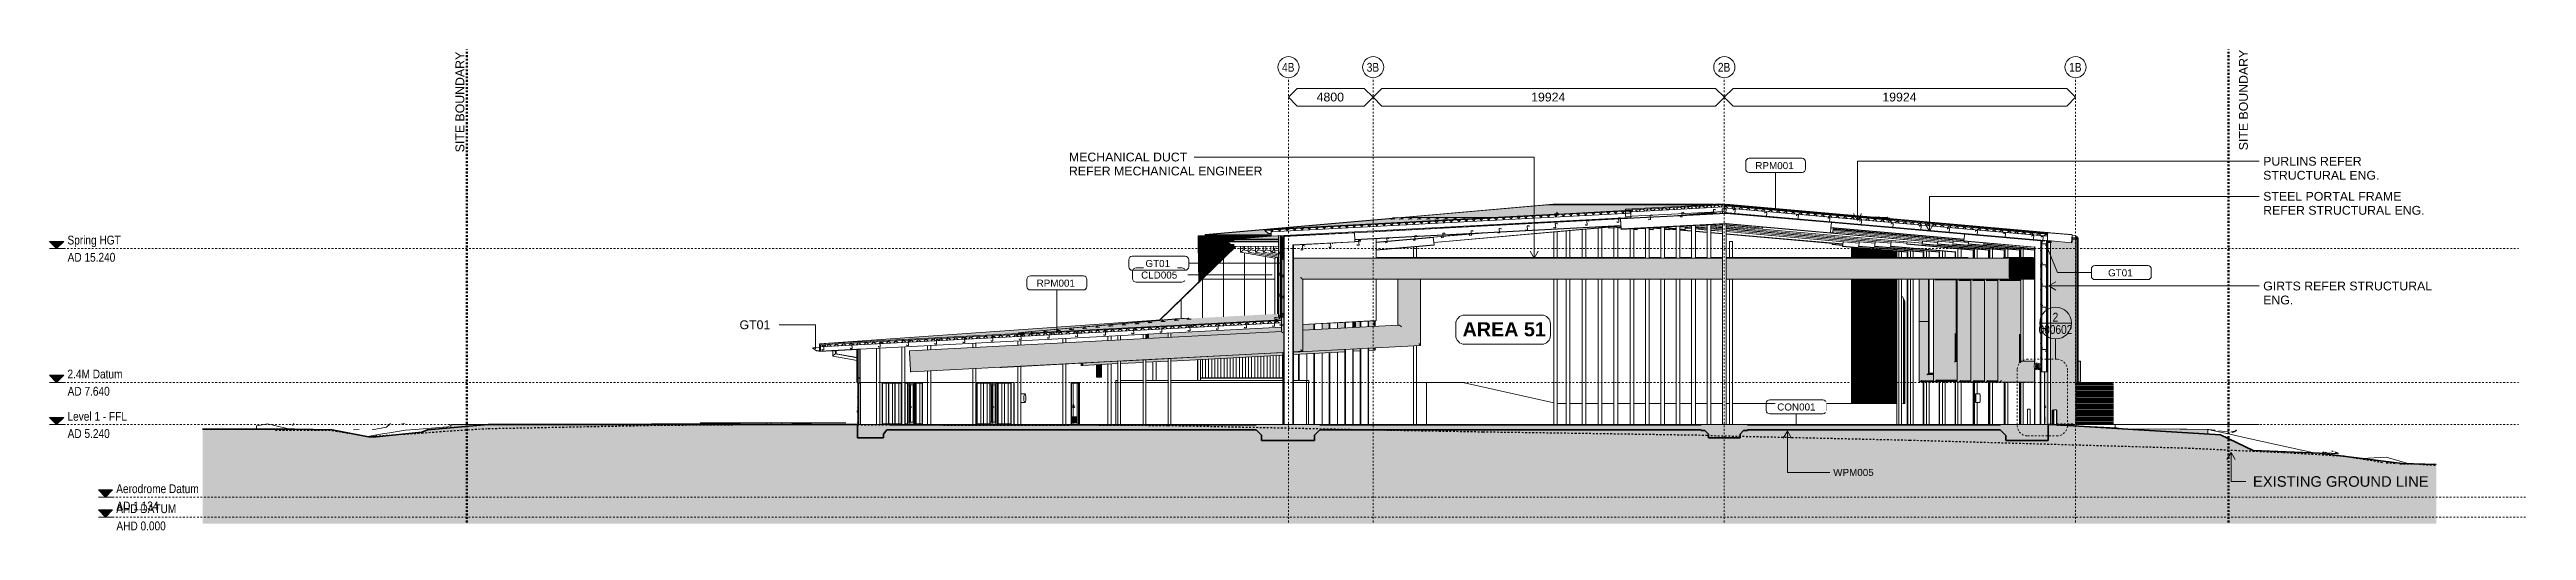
# Model space of a CAD drawing. Header units: metres. Extents: x 4238 to 4687, y -1 to 29.
# Drawn here: x 4391.9 to 4532.4, y -0.8 to 26.5 of the extents above; entities that cross this region are included whole.
import ezdxf

# ---------------------------------------------------------------- set-up
doc = ezdxf.new("R2010")
doc.units = ezdxf.units.M
for name, pattern in [('AEC_Center', [0.024, 0.012, -0.004, 0.004, -0.004]), ('AEC_Dash 3mm', [0.006, 0.003, -0.003]), ('AEC_Double Dash', [0.039, 0.015, -0.004, 0.006, -0.004, 0.006, -0.004]), ('BOUNDARY', [0.016, 0.01, -0.003, 0, -0.003]), ('Existing Ground', [0.0045, 0.003, -0.0015]), ('Grid Line', [0.021, 0.012, -0.003, 0.003, -0.003])]:
    doc.linetypes.add(name, pattern=pattern)
for name, color, linetype, lineweight in [('A-ANNO-NOTE', 131, 'Continuous', 5), ('A-ANNO-SYMB', 150, 'Continuous', 5), ('A-AREA', 32, 'AEC_Dash 3mm', 60), ('A-CLNG', 13, 'Continuous', 5), ('A-CLNG-PATT', 13, 'Continuous', 5), ('A-DETL', 90, 'Continuous', 13), ('A-DETL-GENF', 92, 'Continuous', 5), ('A-DOOR', 31, 'Continuous', 5), ('A-DOOR-FRAM', 31, 'Continuous', 5), ('A-DOOR-GLAZ', 31, 'Continuous', 5), ('A-FLOR', 192, 'Continuous', 5), ('A-FLOR-IDEN', 11, 'Continuous', 5), ('A-FLOR-LEVL', 51, 'Continuous', 5), ('A-FLOR-PATT', 8, 'Continuous', 15), ('A-GENM', 13, 'Continuous', 5), ('A-GENM-IDEN', 13, 'Continuous', 5), ('A-GLAZ', 151, 'Continuous', 5), ('A-GLAZ-CURT', 52, 'Continuous', 5), ('A-GLAZ-CWMG', 51, 'Continuous', 5), ('A-ROOF', 132, 'Continuous', 5), ('A-ROOF-IDEN', 132, 'Continuous', 5), ('A-ROOF-MCUT', 132, 'Continuous', 5), ('A-ROOF-OTLN', 132, 'Continuous', 5), ('A-ROOF-PATT', 132, 'Continuous', 15), ('A-WALL', 113, 'Continuous', 5), ('A-WALL-IDEN', 211, 'Continuous', 5), ('A-WALL-PATT', 111, 'Continuous', 5), ('C-PRKG', 70, 'Continuous', 5), ('C-TOPO', 7, 'Continuous', 5), ('F-FIRE', 13, 'Continuous', 5), ('G-ANNO-TEXT', 231, 'Continuous', 5), ('M-EQPM', 50, 'Continuous', 5), ('P-EQPM', 6, 'Continuous', 5), ('P-SANR-FIXT', 6, 'Continuous', 5), ('Q-SPCQ', 91, 'Continuous', 5), ('S-BEAM', 12, 'Continuous', 5), ('S-COLS', 52, 'Continuous', 5), ('S-GRID', 1, 'Continuous', 5), ('S-GRID-IDEN', 1, 'Continuous', 5)]:
    doc.layers.add(name, color=color, linetype=linetype, lineweight=lineweight)
doc.styles.add('Arial', font='arial.ttf', dxfattribs={"height": 0.5})
doc.styles.add('Arial Narrow', font='ARIALN.TTF', dxfattribs={"height": 0.5})
doc.styles.add('Arial_1', font='arial.ttf', dxfattribs={"height": 0.6})
doc.styles.add('Arial_2', font='arial.ttf', dxfattribs={"height": 0.4})
doc.styles.add('Arial_B', font='arialbd.ttf', dxfattribs={"height": 0.8})
pattern_1 = [(50, (4488.9249, 10.655), (1.45713, -0.127218), [0.1524, -1.676]), (355, (4488.9249, 10.655), (-0.281945, 1.52839), [0.12192, -1.341]), (100.451, (4489.0459, 10.644), (1.175465, 1.400456), [0.12952, -1.425]), (46.184, (4488.9249, 11.061), (2.16904, -0.33638), [0.2286, -2.515]), (96.636, (4489.1059, 11.033), (1.898945, 1.97971), [0.19428, -2.137]), (351.184, (4488.9249, 11.061), (1.8988, 1.97937), [0.18288, -2.012]), (21, (4489.1279, 10.96), (1.212757, -0.817698), [0.1524, -1.676]), (326, (4489.1279, 10.96), (0.494383, 1.47345), [0.12192, -1.341]), (71.451, (4489.2289, 10.891), (1.70704, 0.65499), [0.12952, -1.425]), (37.5, (4488.92487, 10.655), (0.0247086, 0.6764346), [0.06706, -1.258, 0.06706, -1.294, -1.346]), (37.5, (4488.92487, 10.655), (0.0247086, 0.6764346), [-2.686, 0.06706, -1.279]), (7.5, (4488.9249, 10.655), (0.534554, 0.80144), [0.06706, -0.70917, 0.06706, -1.227, -0.51308]), (7.5, (4488.9249, 10.655), (0.534554, 0.80144), [-2.071, 0.06706, -0.44602]), (327.5, (4488.47187, 10.655), (1.0847233, -0.0458285), [0.06706, -0.44094, 0.06706, -1.518, -2.103]), (327.5, (4488.47187, 10.655), (1.0847233, -0.0458285), [-2.093, 0.06706, -2.036]), (317.5, (4488.2689, 10.655), (1.185031, 0.203417), [0.06706, -0.59334, 0.06706, -0.98552, -1.494]), (317.5, (4488.2689, 10.655), (1.185031, 0.203417), [-1.713, 0.06706, -1.426])]
pattern_2 = [(0, (4488.92487, 10.655), (0.8128, 0.2032), [0.06706, -0.54254, 0.06706, -0.54254, -3.251]), (0, (4488.92487, 10.655), (0.8128, 0.2032), [-1.219, 0.06706, -1.152, 0.06706, -0.54254, -1.422]), (0, (4488.92487, 10.655), (0.8128, 0.2032), [-3.048, 0.06706, -0.33934, 0.06706, -0.94894]), (120, (4489.22987, 10.756), (-0.5823764, 0.60230545), [0.06706, -0.54254, 0.06706, -0.54254, -3.251]), (120, (4489.22987, 10.756), (-0.5823764, 0.60230545), [-1.219, 0.06706, -1.152, 0.06706, -0.54254, -1.422]), (120, (4489.22987, 10.756), (-0.5823764, 0.60230545), [-3.048, 0.06706, -0.33934, 0.06706, -0.94894]), (240, (4489.33087, 11.163), (-0.2304236, -0.80550545), [0.06706, -0.54254, 0.06706, -0.54254, -3.251]), (240, (4489.33087, 11.163), (-0.2304236, -0.80550545), [-1.219, 0.06706, -1.152, 0.06706, -0.54254, -1.422]), (240, (4489.33087, 11.163), (-0.2304236, -0.80550545), [-3.048, 0.06706, -0.33934, 0.06706, -0.94894])]
pattern_3 = [(90, (4454.83687, 7.64), (-0.17433, 1e-17), [])]

msp = doc.modelspace()

# ---------------------------------------------------------------- texts
at = {"layer": 'A-ANNO-NOTE', "char_height": 0.5, "attachment_point": 1, "style": 'Arial'}
for s, insert, width in [('4800', (4463.7513, 24.0753), 1.859915), ('19924', (4475.9211, 24.0753), 2.324894), ('19924', (4495.8448, 24.0753), 2.324894)]:
    msp.add_mtext(s, dxfattribs=dict(at, insert=insert, width=width))
at = {"layer": 'A-ANNO-SYMB', "char_height": 0.5, "attachment_point": 1, "style": 'Arial Narrow'}
for s, insert, width in [('2', (4505.5041, 11.5897), 0.38481), ('000602', (4504.7101, 10.8883), 2.30886)]:
    msp.add_mtext(s, dxfattribs=dict(at, insert=insert, width=width))
at = {"layer": 'A-FLOR-LEVL', "char_height": 0.5, "attachment_point": 1, "style": 'Arial Narrow'}
for s, insert, width in [('Spring HGT', (4392.8887, 15.9617), 3.671729), ('AD 15.240', (4392.8972, 14.9843), 3.270885), ('AD 7.640', (4392.8972, 7.3843), 2.886075), ('2.4M Datum', (4392.8887, 8.3617), 3.767931), ('Level 1 - FFL', (4392.8887, 5.9617), 4.10464), ('AD 5.240', (4392.8972, 4.9843), 2.886075), ('Aerodrome Datum', (4395.6562, 1.8557), 5.64388), ('AHD DATUM', (4395.6562, 0.7217), 4.120674), ('AD 1.134', (4395.6647, 0.8783), 2.886075), ('AHD 0.000', (4395.6647, -0.2557), 3.383121)]:
    msp.add_mtext(s, dxfattribs=dict(at, insert=insert, width=width))
at = {"layer": 'G-ANNO-TEXT', "color": 7, "char_height": 0.5, "width": 6.910546, "attachment_point": 1, "rotation": 90, "style": 'Arial'}
for insert in [(4414.9013, 20.6904), (4516.0786, 20.8049)]:
    msp.add_mtext('SITE BOUNDARY', dxfattribs=dict(at, insert=insert))
at = {"layer": 'G-ANNO-TEXT', "color": 7, "attachment_point": 1}
for s, insert, char_height, width, style in [('MECHANICAL DUCT ', (4449.6998, 20.6732), 0.5, 8.353584, 'Arial'), ('REFER MECHANICAL ENGINEER', (4449.6998, 19.8794), 0.5, 13.259911, 'Arial'), ('PURLINS REFER ', (4517.4496, 20.4322), 0.5, 6.990715, 'Arial'), ('STRUCTURAL ENG.', (4517.4496, 19.6384), 0.5, 8.000841, 'Arial'), ('STEEL PORTAL FRAME ', (4517.4496, 18.4428), 0.5, 9.716452, 'Arial'), ('REFER STRUCTURAL ENG.', (4517.4496, 17.649), 0.5, 11.095355, 'Arial'), ('GIRTS REFER STRUCTURAL ', (4517.4496, 13.3562), 0.5, 11.864975, 'Arial'), ('ENG.', (4517.4496, 12.5624), 0.5, 2.068354, 'Arial'), ('WPM005', (4493.0578, 2.7299), 0.4, 2.854007, 'Arial_2'), ('EXISTING GROUND LINE', (4516.8693, 2.3166), 0.6, 12.217717, 'Arial_1')]:
    msp.add_mtext(s, dxfattribs=dict(at, insert=insert, char_height=char_height, width=width, style=style))
at = {"layer": 'G-ANNO-TEXT', "color": 7, "lineweight": 13, "insert": (4472.0343, 11.0522), "char_height": 0.8, "width": 5.675948, "attachment_point": 1, "style": 'Arial_B'}
msp.add_mtext('AREA 51', dxfattribs=at)
at = {"layer": 'S-GRID-IDEN', "char_height": 0.5, "width": 0.849789, "attachment_point": 1, "style": 'Arial Narrow'}
for s, insert in [('4B', (4461.7919, 25.7623)), ('3B', (4466.5945, 25.7623)), ('2B', (4486.5182, 25.7623)), ('1B', (4506.4419, 25.7623))]:
    msp.add_mtext(s, dxfattribs=dict(at, insert=insert))

# ---------------------------------------------------------------- blocks, each defined once
blk = doc.blocks.new('Structural Framing 21 - Structural Framing 1-750478-SECTION - GRIDS B1-B2')
at = {"layer": 'S-BEAM'}
for p, q in [((4458.07, 16.34), (4458.48, 16.3)), ((4458.07, 16.33), (4458.48, 16.29)), ((4458.69, 16.28), (4459.35, 16.23)), ((4458.69, 16.27), (4459.35, 16.22)), ((4459.57, 16.21), (4460.23, 16.15)), ((4459.57, 16.2), (4460.23, 16.14)), ((4460.44, 16.13), (4461.1, 16.07)), ((4460.44, 16.12), (4461.1, 16.06)), ((4461.31, 16.05), (4467.34, 15.53)), ((4461.31, 16.04), (4467.34, 15.52)), ((4467.32, 15.46), (4467.33, 15.46)), ((4467.33, 15.52), (4467.33, 15.49)), ((4467.33, 15.49), (4467.33, 15.52)), ((4467.34, 15.52), (4467.33, 15.52)), ((4467.33, 15.46), (4467.33, 15.48)), ((4467.33, 15.48), (4467.33, 15.48)), ((4467.33, 15.48), (4467.93, 15.42)), ((4467.93, 15.41), (4467.33, 15.46)), ((4467.34, 15.53), (4467.34, 15.52)), ((4470.97, 15.08), (4470.97, 14.73)), ((4470.99, 15.08), (4470.99, 14.73)), ((4471, 15.08), (4471, 14.73)), ((4470.97, 13.49), (4470.97, 6.44)), ((4470.99, 13.49), (4470.99, 5.24)), ((4471, 13.49), (4471, 5.24)), ((4471.38, 12.39), (4471.38, 6.44)), ((4471.39, 12.36), (4471.39, 6.44))]:
    blk.add_line(p, q, dxfattribs=at)
for centre, start_param, end_param in [((4467.33, 15.49), 3.149228, 4.720025), ((4467.33, 15.54), 2.36383, 2.887429), ((4467.33, 15.49), 1.578432, 3.149228)]:
    blk.add_ellipse(centre, major_axis=(0.001, 0.0114), ratio=0.086944, start_param=start_param, end_param=end_param, dxfattribs=at)
blk = doc.blocks.new('SHS-Square Hollow Section-Column - 200x200xSHS-1605338-SECTION - GRIDS B1-B2')
at = {"layer": 'S-COLS'}
for p, q in [((4461.1, 16.62), (4461.1, 14.69)), ((4461.31, 14.69), (4461.31, 16.63)), ((4461.1, 13.49), (4461.1, 5.24)), ((4461.31, 5.24), (4461.31, 13.49))]:
    blk.add_line(p, q, dxfattribs=at)
blk = doc.blocks.new('SHS-Square Hollow Section-Column - 200x200xSHS-V168-SECTION - GRIDS B1-B2')
at = {"layer": 'S-COLS'}
for p, q in [((4459.35, 16.53), (4459.35, 14.69)), ((4459.57, 14.69), (4459.57, 16.54)), ((4459.35, 13.49), (4459.35, 5.24)), ((4459.57, 5.24), (4459.57, 13.49))]:
    blk.add_line(p, q, dxfattribs=at)
blk = doc.blocks.new('SHS-Square Hollow Section-Column - 200x200xSHS-V169-SECTION - GRIDS B1-B2')
at = {"layer": 'S-COLS'}
for p, q in [((4457.61, 16.44), (4457.61, 14.69)), ((4457.82, 14.69), (4457.82, 16.45)), ((4457.61, 13.49), (4457.61, 5.24)), ((4457.82, 5.24), (4457.82, 13.49))]:
    blk.add_line(p, q, dxfattribs=at)
blk = doc.blocks.new('SHS-Square Hollow Section-Column - 200x200xSHS-V170-SECTION - GRIDS B1-B2')
at = {"layer": 'S-COLS'}
for p, q in [((4455.86, 16.35), (4455.86, 14.73)), ((4456.08, 14.73), (4456.08, 16.36)), ((4455.86, 13.49), (4455.86, 5.24)), ((4456.08, 5.24), (4456.08, 13.49))]:
    blk.add_line(p, q, dxfattribs=at)
blk = doc.blocks.new('SHS-Square Hollow Section-Column - 200x200xSHS-V171-SECTION - GRIDS B1-B2')
at = {"layer": 'S-COLS'}
for p, q in [((4454.05, 16.39), (4454.05, 14.73)), ((4454.26, 14.73), (4454.26, 16.41)), ((4454.05, 13.49), (4454.05, 5.24)), ((4454.26, 5.24), (4454.26, 13.49))]:
    blk.add_line(p, q, dxfattribs=at)
blk = doc.blocks.new('SHS-Square Hollow Section-Column - 200x200xSHS-V172-SECTION - GRIDS B1-B2')
at = {"layer": 'S-COLS'}
for p, q in [((4452.23, 16.23), (4452.23, 14.73)), ((4452.45, 14.73), (4452.45, 16.25)), ((4452.23, 13.49), (4452.23, 5.24)), ((4452.45, 5.24), (4452.45, 13.49))]:
    blk.add_line(p, q, dxfattribs=at)
blk = doc.blocks.new('UB _Column_ - 410UB54-1478165-SECTION - GRIDS B1-B2')
at = {"layer": 'S-COLS'}
for p, q in [((4451.54, 14.73), (4451.54, 16.17)), ((4451.54, 14.73), (4451.54, 16.17)), ((4451.72, 14.73), (4451.72, 16.19)), ((4451.54, 5.24), (4451.54, 13.49)), ((4451.54, 5.24), (4451.54, 13.49)), ((4451.72, 5.24), (4451.72, 13.49))]:
    blk.add_line(p, q, dxfattribs=at)
blk = doc.blocks.new('Structural Framing 30 - Structural Framing 1-951963-SECTION - GRIDS B1-B2')
at = {"layer": 'S-BEAM'}
for p, q in [((4467.93, 15.48), (4467.92, 15.38)), ((4467.93, 15.38), (4467.93, 15.48)), ((4467.91, 15.36), (4467.91, 15.35)), ((4467.92, 15.36), (4467.91, 15.36)), ((4467.91, 15.35), (4467.93, 15.35)), ((4471.58, 15.03), (4467.91, 15.35)), ((4467.93, 15.35), (4467.93, 15.36)), ((4467.93, 15.36), (4467.93, 15.36)), ((4471.61, 15.04), (4467.93, 15.36)), ((4467.93, 15.35), (4471.6, 15.03)), ((4471.6, 15.03), (4471.58, 15.03)), ((4471.58, 15.03), (4471.58, 14.73)), ((4471.6, 15.03), (4471.6, 14.73)), ((4471.61, 15.04), (4471.61, 14.73)), ((4471.58, 13.49), (4471.58, 5.24)), ((4471.6, 13.49), (4471.6, 5.24)), ((4471.61, 13.49), (4471.61, 5.24))]:
    blk.add_line(p, q, dxfattribs=at)
for centre, start_param, end_param in [((4467.93, 15.38), 1.578432, 2.887429), ((4467.92, 15.38), 3.149228, 4.720025)]:
    blk.add_ellipse(centre, major_axis=(0.0012, 0.0139), ratio=0.086944, start_param=start_param, end_param=end_param, dxfattribs=at)
blk.add_open_spline([(4471.61, 15.05), (4471.61, 15.05), (4471.61, 15.05), (4471.61, 15.05), (4471.61, 15.05), (4471.61, 15.05), (4471.61, 15.05), (4471.6, 15.05), (4471.6, 15.04), (4471.6, 15.04), (4471.6, 15.04), (4471.6, 15.04), (4471.6, 15.04), (4471.6, 15.04)], degree=3, knots=[0, 0, 0, 0, 0.1666667, 0.25, 0.3333333, 0.375, 0.4166667, 0.5, 0.5416667, 0.5833333, 0.6666667, 0.75, 0.8333333, 0.8333333, 0.8333333, 0.8333333], dxfattribs=at)
blk = doc.blocks.new('Structural Framing 15 - Structural Framing 1-952687-SECTION - GRIDS B1-B2')
at = {"layer": 'S-BEAM'}
for p, q in [((4455.32, 16.93), (4461.31, 17.24)), ((4455.32, 16.93), (4455.32, 16.93)), ((4455.32, 16.93), (4455.32, 16.93)), ((4461.31, 17.24), (4461.31, 17.24)), ((4436.22, 15.92), (4436.22, 15.93)), ((4436.22, 14.69), (4436.22, 15.92)), ((4440.25, 15.62), (4440.25, 15.62)), ((4455.35, 16.35), (4455.34, 16.52)), ((4455.34, 16.52), (4455.35, 16.35)), ((4455.35, 16.34), (4455.35, 16.32)), ((4455.35, 16.34), (4455.35, 16.34)), ((4455.35, 16.34), (4455.35, 16.34)), ((4455.35, 16.32), (4455.35, 16.32)), ((4461.31, 16.64), (4467.23, 16.12)), ((4467.23, 16.12), (4467.23, 16.12)), ((4467.24, 16.13), (4467.24, 16.13)), ((4467.26, 16.41), (4474.8, 15.75)), ((4474.79, 15.67), (4474.8, 15.75)), ((4474.8, 15.75), (4474.79, 15.67)), ((4474.79, 15.66), (4474.79, 15.66)), ((4474.79, 15.66), (4474.79, 15.65)), ((4474.79, 15.65), (4474.79, 15.65)), ((4478.81, 15.3), (4474.79, 15.65)), ((4474.8, 15.76), (4474.8, 15.75)), ((4474.8, 15.75), (4474.8, 15.75)), ((4478.81, 15.3), (4478.81, 15.3)), ((4478.81, 15.3), (4478.81, 8.64)), ((4436.22, 5.24), (4436.22, 9.34)), ((4478.81, 8.44), (4478.81, 5.24))]:
    blk.add_line(p, q, dxfattribs=at)
for centre, major_axis, ratio, start_param, end_param in [((4455.35, 16.35), (-0.0007, 0.014), 0.029172, 1.569268, 3.140064), ((4455.35, 16.35), (-0.0007, 0.014), 0.029172, 3.141593, 4.71086), ((4474.79, 15.67), (0.001, 0.0114), 0.0291, 1.573348, 3.141593), ((4474.79, 15.67), (0.001, 0.0114), 0.0291, 3.144144, 4.71494)]:
    blk.add_ellipse(centre, major_axis=major_axis, ratio=ratio, start_param=start_param, end_param=end_param, dxfattribs=at)
blk = doc.blocks.new('SHS-Square Hollow Section-Column - 200x200xSHS-V173-SECTION - GRIDS B1-B2')
at = {"layer": 'S-COLS'}
for p, q in [((4460.23, 16.58), (4460.23, 14.69)), ((4460.44, 14.69), (4460.44, 16.59)), ((4460.23, 13.49), (4460.23, 5.24)), ((4460.44, 5.24), (4460.44, 13.49))]:
    blk.add_line(p, q, dxfattribs=at)
blk = doc.blocks.new('SHS-Square Hollow Section-Column - 200x200xSHS-2929163-SECTION - GRIDS B1-B2')
at = {"layer": 'S-COLS'}
for p, q in [((4458.48, 16.49), (4458.48, 14.69)), ((4458.69, 14.69), (4458.69, 16.5)), ((4458.48, 13.49), (4458.48, 5.24)), ((4458.69, 5.24), (4458.69, 13.49))]:
    blk.add_line(p, q, dxfattribs=at)
blk = doc.blocks.new('SHS-Square Hollow Section-Column - 200x200xSHS-V174-SECTION - GRIDS B1-B2')
at = {"layer": 'S-COLS'}
for p, q in [((4456.73, 16.4), (4456.73, 14.69)), ((4456.95, 14.69), (4456.95, 16.41)), ((4456.73, 13.49), (4456.73, 5.24)), ((4456.95, 5.24), (4456.95, 13.49))]:
    blk.add_line(p, q, dxfattribs=at)
blk = doc.blocks.new('SHS-Square Hollow Section-Column - 200x200xSHS-V175-SECTION - GRIDS B1-B2')
at = {"layer": 'S-COLS'}
for p, q in [((4454.95, 16.4), (4454.95, 14.73)), ((4455.17, 14.73), (4455.17, 16.42)), ((4454.95, 13.49), (4454.95, 5.24)), ((4455.17, 5.24), (4455.17, 13.49))]:
    blk.add_line(p, q, dxfattribs=at)
blk = doc.blocks.new('SHS-Square Hollow Section-Column - 200x200xSHS-V176-SECTION - GRIDS B1-B2')
at = {"layer": 'S-COLS'}
for p, q in [((4453.14, 16.31), (4453.14, 14.73)), ((4453.35, 14.73), (4453.35, 16.33)), ((4453.14, 13.49), (4453.14, 5.24)), ((4453.35, 5.24), (4453.35, 13.49))]:
    blk.add_line(p, q, dxfattribs=at)
blk = doc.blocks.new('Hydrant_double10 - Hydrant_double-1019466-SECTION - GRIDS B1-B2')
at = {"layer": 'F-FIRE'}
for start_param, end_param in [(0.352908, 1.570796), (1.570796, 2.788684)]:
    blk.add_ellipse((4412.07, 5.99), major_axis=(0, 0.06), ratio=0.970323, start_param=start_param, end_param=end_param, dxfattribs=at)
blk = doc.blocks.new('SHS-Square Hollow Section-Column - 200x200xSHS-V177-SECTION - GRIDS B1-B2')
at = {"layer": 'S-COLS'}
for p, q in [((4461.11, 16.63), (4461.11, 5.24)), ((4461.31, 5.24), (4461.31, 16.64))]:
    blk.add_line(p, q, dxfattribs=at)
blk = doc.blocks.new('X_Door-Panel-Hinge-Standard - Standard-3272678-SECTION - GRIDS B1-B2')
at = {"layer": 'A-DOOR'}
for p, q in [((4419.55, 7.49), (4419.64, 7.49)), ((4419.64, 7.49), (4419.64, 5.39)), ((4419.67, 7.6), (4419.67, 6.35)), ((4419.67, 6.35), (4419.67, 6.34)), ((4419.67, 6.32), (4419.67, 6.25)), ((4419.67, 6.23), (4419.67, 5.27)), ((4419.64, 5.39), (4419.55, 5.39)), ((4419.67, 5.27), (4419.55, 5.27))]:
    blk.add_line(p, q, dxfattribs=at)
at = {"layer": 'A-DOOR-GLAZ'}
blk.add_line((4419.63, 5.39), (4419.63, 7.49), dxfattribs=at)
blk = doc.blocks.new('X_Door-Frame-Wood - Standard-3272812-SECTION - GRIDS B1-B2')
at = {"layer": 'A-DOOR-FRAM'}
for p, q in [((4420.01, 7.64), (4419.55, 7.64)), ((4419.55, 7.62), (4419.55, 5.24)), ((4419.55, 7.62), (4420, 7.62)), ((4419.55, 7.6), (4419.95, 7.6)), ((4419.89, 5.24), (4419.89, 7.6)), ((4419.95, 7.6), (4419.95, 5.24)), ((4419.96, 5.24), (4419.96, 7.62)), ((4420, 7.62), (4420, 5.24)), ((4420.01, 5.24), (4420.01, 7.64)), ((4419.86, 5.24), (4419.86, 5.27))]:
    blk.add_line(p, q, dxfattribs=at)
blk = doc.blocks.new('X_Door-Handle-Lockwood 4800 Series Lever - Standard-764996-SECTION - GRIDS B1-B2')
at = {"layer": 'A-DOOR'}
for p, q in [((4419.65, 6.25), (4419.64, 6.25)), ((4419.64, 6.23), (4419.65, 6.23)), ((4419.67, 6.38), (4419.66, 6.38)), ((4419.66, 6.38), (4419.66, 6.38)), ((4419.66, 6.25), (4419.66, 6.37)), ((4419.67, 6.35), (4419.66, 6.35)), ((4419.66, 6.32), (4419.67, 6.32)), ((4419.68, 6.25), (4419.66, 6.25)), ((4419.66, 6.24), (4419.66, 6.24)), ((4419.66, 6.19), (4419.66, 6.23)), ((4419.66, 6.23), (4419.68, 6.23)), ((4419.66, 6.19), (4419.67, 6.19)), ((4419.66, 6.19), (4419.66, 6.19)), ((4419.67, 6.38), (4419.67, 6.38)), ((4419.67, 6.37), (4419.67, 6.25)), ((4419.67, 6.35), (4419.67, 6.37)), ((4419.67, 6.34), (4419.67, 6.35)), ((4419.67, 6.34), (4419.67, 6.33)), ((4419.67, 6.33), (4419.67, 6.34)), ((4419.67, 6.25), (4419.67, 6.32)), ((4419.67, 6.23), (4419.67, 6.19)), ((4419.67, 6.19), (4419.67, 6.23)), ((4419.67, 6.19), (4419.67, 6.19)), ((4419.68, 6.33), (4419.68, 6.34)), ((4419.7, 6.25), (4419.69, 6.25)), ((4419.69, 6.23), (4419.7, 6.23))]:
    blk.add_line(p, q, dxfattribs=at)
at = {"layer": 'A-DOOR', "flags": 128}
for points in [[(4419.69, 6.25), (4419.69, 6.25), (4419.68, 6.25), (4419.68, 6.25), (4419.68, 6.25), (4419.68, 6.25), (4419.68, 6.25), (4419.68, 6.25), (4419.68, 6.25), (4419.68, 6.25), (4419.68, 6.25), (4419.68, 6.25), (4419.68, 6.25), (4419.68, 6.25), (4419.68, 6.25), (4419.68, 6.25), (4419.68, 6.25), (4419.68, 6.25), (4419.67, 6.25), (4419.67, 6.25), (4419.67, 6.25), (4419.67, 6.25), (4419.67, 6.25), (4419.67, 6.25), (4419.67, 6.25), (4419.67, 6.25), (4419.67, 6.25), (4419.67, 6.25), (4419.66, 6.25), (4419.66, 6.25), (4419.66, 6.25), (4419.66, 6.25), (4419.66, 6.25), (4419.66, 6.25), (4419.66, 6.25), (4419.66, 6.25), (4419.66, 6.25), (4419.66, 6.25), (4419.65, 6.25), (4419.65, 6.25), (4419.65, 6.25)], [(4419.65, 6.23), (4419.65, 6.23), (4419.65, 6.23), (4419.66, 6.23), (4419.66, 6.23), (4419.66, 6.23), (4419.66, 6.23), (4419.66, 6.23), (4419.66, 6.23), (4419.66, 6.23), (4419.66, 6.23), (4419.66, 6.23), (4419.67, 6.23), (4419.67, 6.23), (4419.67, 6.23), (4419.67, 6.23), (4419.67, 6.23), (4419.67, 6.23), (4419.67, 6.23), (4419.67, 6.23), (4419.67, 6.23), (4419.67, 6.23), (4419.68, 6.23), (4419.68, 6.23), (4419.68, 6.23), (4419.68, 6.23), (4419.68, 6.23), (4419.68, 6.23), (4419.68, 6.23), (4419.68, 6.23), (4419.68, 6.23), (4419.68, 6.23), (4419.68, 6.23), (4419.68, 6.23), (4419.68, 6.23), (4419.68, 6.23), (4419.68, 6.23), (4419.68, 6.23), (4419.69, 6.23), (4419.69, 6.23), (4419.69, 6.23)], [(4419.68, 6.25), (4419.68, 6.25), (4419.68, 6.25), (4419.68, 6.25), (4419.68, 6.25), (4419.68, 6.25), (4419.68, 6.25), (4419.69, 6.25), (4419.69, 6.25), (4419.69, 6.25), (4419.69, 6.25), (4419.69, 6.25), (4419.69, 6.25), (4419.69, 6.25), (4419.69, 6.25), (4419.69, 6.25), (4419.69, 6.25), (4419.69, 6.25), (4419.69, 6.25), (4419.69, 6.25), (4419.69, 6.25), (4419.7, 6.25), (4419.7, 6.25), (4419.7, 6.25), (4419.7, 6.25), (4419.7, 6.25), (4419.7, 6.25), (4419.7, 6.25), (4419.7, 6.25), (4419.7, 6.25), (4419.7, 6.25), (4419.7, 6.25), (4419.7, 6.25), (4419.7, 6.25)], [(4419.7, 6.23), (4419.7, 6.23), (4419.7, 6.23), (4419.7, 6.23), (4419.7, 6.23), (4419.7, 6.23), (4419.7, 6.23), (4419.7, 6.23), (4419.7, 6.23), (4419.7, 6.23), (4419.7, 6.23), (4419.7, 6.23), (4419.7, 6.23), (4419.69, 6.23), (4419.69, 6.23), (4419.69, 6.23), (4419.69, 6.23), (4419.69, 6.23), (4419.69, 6.23), (4419.69, 6.23), (4419.69, 6.23), (4419.69, 6.23), (4419.69, 6.23), (4419.69, 6.23), (4419.69, 6.23), (4419.69, 6.23), (4419.69, 6.23), (4419.68, 6.23), (4419.68, 6.23), (4419.68, 6.23), (4419.68, 6.23), (4419.68, 6.23), (4419.68, 6.23), (4419.68, 6.23), (4419.68, 6.23)], [(4419.7, 6.25), (4419.7, 6.25), (4419.7, 6.25), (4419.7, 6.25), (4419.7, 6.25), (4419.7, 6.25), (4419.7, 6.25), (4419.7, 6.25)], [(4419.7, 6.25), (4419.7, 6.25), (4419.7, 6.25), (4419.7, 6.25), (4419.7, 6.25), (4419.7, 6.25), (4419.7, 6.25), (4419.7, 6.25), (4419.7, 6.25), (4419.7, 6.25), (4419.7, 6.25), (4419.7, 6.25), (4419.7, 6.25), (4419.7, 6.25), (4419.7, 6.25), (4419.7, 6.25), (4419.7, 6.25), (4419.7, 6.25), (4419.7, 6.25), (4419.7, 6.25), (4419.7, 6.25), (4419.7, 6.25), (4419.7, 6.25), (4419.7, 6.24), (4419.71, 6.24), (4419.71, 6.24), (4419.71, 6.24), (4419.71, 6.24), (4419.71, 6.24), (4419.71, 6.24), (4419.71, 6.24), (4419.71, 6.24), (4419.71, 6.24), (4419.71, 6.24), (4419.71, 6.24), (4419.71, 6.24), (4419.71, 6.24), (4419.71, 6.24), (4419.71, 6.24), (4419.71, 6.24), (4419.71, 6.24)], [(4419.71, 6.24), (4419.71, 6.24), (4419.71, 6.24), (4419.71, 6.24), (4419.71, 6.24), (4419.71, 6.24), (4419.71, 6.24), (4419.71, 6.24), (4419.71, 6.24), (4419.71, 6.24), (4419.71, 6.24), (4419.71, 6.24), (4419.71, 6.24), (4419.71, 6.24), (4419.71, 6.24), (4419.71, 6.24), (4419.7, 6.24), (4419.7, 6.23), (4419.7, 6.23), (4419.7, 6.23), (4419.7, 6.23), (4419.7, 6.23), (4419.7, 6.23), (4419.7, 6.23), (4419.7, 6.23), (4419.7, 6.23), (4419.7, 6.23), (4419.7, 6.23), (4419.7, 6.23), (4419.7, 6.23), (4419.7, 6.23), (4419.7, 6.23), (4419.7, 6.23), (4419.7, 6.23), (4419.7, 6.23), (4419.7, 6.23), (4419.7, 6.23), (4419.7, 6.23), (4419.7, 6.23), (4419.7, 6.23), (4419.7, 6.23)], [(4419.7, 6.23), (4419.7, 6.23), (4419.7, 6.23), (4419.7, 6.23), (4419.7, 6.23), (4419.7, 6.23), (4419.7, 6.23)]]:
    blk.add_lwpolyline(points, dxfattribs=at)
at = {"layer": 'A-DOOR'}
for centre, major_axis, start_param, end_param in [((4419.64, 6.24), (0, 0.008), 4.712389, 7.853982), ((4419.64, 6.24), (0, 0.008), 1.570796, 4.712389), ((4419.66, 6.37), (0, 0.001), 4.712389, 6.283185), ((4419.66, 6.37), (0, 0.001), 0, 1.570796), ((4419.66, 6.19), (0, 0.001), 3.141593, 4.712389), ((4419.66, 6.19), (0, 0.001), 1.570796, 3.141593), ((4419.67, 6.37), (0, 0.001), 0, 1.570796), ((4419.67, 6.37), (0, 0.001), 4.712389, 6.021386), ((4419.67, 6.34), (0, 0.01), 4.712389, 7.853982), ((4419.67, 6.34), (0, 0.01), 5.759587, 7.853982), ((4419.67, 6.34), (0, 0.01), 4.712389, 4.974188), ((4419.67, 6.33), (0, 0.01), 1.570796, 4.712389), ((4419.67, 6.33), (0, 0.01), 1.570796, 3.665191), ((4419.67, 6.24), (0, 0.01), 5.497787, 6.806784), ((4419.67, 6.24), (0, 0.01), 2.617994, 3.926991), ((4419.67, 6.19), (0, 0.001), 1.570796, 3.141593), ((4419.67, 6.19), (0, 0.001), 3.141593, 4.712389)]:
    blk.add_ellipse(centre, major_axis=major_axis, ratio=0.241811, start_param=start_param, end_param=end_param, dxfattribs=at)
blk = doc.blocks.new('Mechanical - Condensers - Mechanical - Condensers-1249279-SECTION - GRIDS B1-B2')
at = {"layer": 'A-GENM'}
h = blk.add_hatch(color=256, dxfattribs=at)
h.paths.add_polyline_path([(4415.04, 8.33), (4436.22, 9.44), (4436.22, 14.59), (4436.17, 14.59), (4436.17, 11.35), (4436.18, 11.35), (4436.18, 11.33), (4436.17, 11.33), (4436.17, 10.9), (4436.18, 10.9), (4436.18, 10.89), (4436.17, 10.89), (4436.17, 10.44), (4414.99, 9.33), (4415.01, 8.95)])
h.paths.add_polyline_path([(4436.76, 9.47), (4437.17, 9.49), (4437.17, 13.59), (4461.11, 13.59), (4461.11, 14.59), (4436.76, 14.59), (4436.76, 9.58)])
h.paths.add_polyline_path([(4475.49, 13.59), (4477.37, 13.59), (4477.37, 14.59), (4461.31, 14.59), (4461.31, 13.59), (4475.36, 13.59)])
h = blk.add_hatch(color=256, dxfattribs=at)
h.paths.add_polyline_path([(4436.17, 10.44), (4436.17, 10.89), (4436.08, 10.89), (4436.08, 10.77), (4436.08, 10.77), (4436.08, 10.53), (4436.09, 10.52), (4436.15, 10.46)])
h.paths.add_polyline_path([(4436.1, 10.9), (4436.17, 10.9), (4436.17, 11.33), (4436.1, 11.33), (4436.1, 11.33), (4436.09, 11.32), (4436.09, 10.92), (4436.1, 10.91), (4436.1, 10.9)])
h.paths.add_polyline_path([(4436.08, 10.91), (4436.08, 10.91), (4436.08, 10.92), (4436.08, 11.32), (4436.08, 11.33), (4436.08, 11.33), (4436.08, 11.2), (4436.08, 11.2), (4436.08, 10.91)])
h.paths.add_polyline_path([(4436.12, 11.35), (4436.17, 11.35), (4436.17, 14.59), (4436.11, 14.66), (4436.11, 11.45), (4436.13, 11.45), (4436.13, 11.39), (4436.08, 11.39), (4436.08, 11.35), (4436.11, 11.35)])
h = blk.add_hatch(color=256, dxfattribs=at)
h.paths.add_polyline_path([(4476.72, 14.59), (4477.37, 14.59), (4477.38, 14.69), (4461.31, 14.69), (4461.31, 14.59), (4476.6, 14.59)])
h.paths.add_polyline_path([(4460.51, 14.59), (4461.11, 14.59), (4461.11, 14.69), (4436.76, 14.69), (4436.76, 14.59), (4460.27, 14.59)])
h.paths.add_polyline_path([(4436.17, 14.59), (4436.22, 14.59), (4436.22, 14.69), (4436.11, 14.69), (4436.11, 14.66), (4436.15, 14.62)])
h = blk.add_hatch(color=256, dxfattribs=at)
h.paths.add_polyline_path([(4441.45, 14.69), (4456.73, 14.69), (4456.73, 14.73), (4441.45, 14.73), (4441.45, 14.7)])
h.paths.add_polyline_path([(4456.95, 14.69), (4457.61, 14.69), (4457.61, 14.73), (4456.95, 14.73), (4456.95, 14.7)])
h.paths.add_polyline_path([(4458.04, 14.69), (4458.48, 14.69), (4458.48, 14.73), (4457.82, 14.73), (4457.82, 14.69)])
h.paths.add_polyline_path([(4473.88, 14.69), (4473.94, 14.69), (4473.93, 14.72), (4473.93, 14.73), (4461.31, 14.73), (4461.31, 14.69), (4473.63, 14.69)])
h.paths.add_polyline_path([(4458.69, 14.69), (4459.35, 14.69), (4459.35, 14.73), (4458.69, 14.73), (4458.69, 14.7)])
h.paths.add_polyline_path([(4459.57, 14.69), (4460.23, 14.69), (4460.23, 14.73), (4459.57, 14.73), (4459.57, 14.7)])
h.paths.add_polyline_path([(4461.01, 14.69), (4461.1, 14.69), (4461.1, 14.73), (4460.44, 14.73), (4460.44, 14.69), (4460.76, 14.69)])
for points in [[(4474.62, 14.69), (4475.06, 14.69), (4475.04, 14.71), (4475.04, 14.71), (4475, 14.73), (4474.96, 14.73), (4473.93, 14.73), (4473.93, 14.72), (4473.94, 14.69), (4474.6, 14.69)], [(4477.04, 14.69), (4477.04, 14.69), (4477.05, 14.7), (4477.07, 14.72), (4477.1, 14.73), (4477.09, 14.73), (4477.07, 14.72), (4477.05, 14.7)], [(4477.41, 13.53), (4477.5, 13.53), (4477.5, 13.54), (4477.49, 13.63), (4477.5, 14.73), (4477.5, 14.73), (4477.12, 14.73), (4477.09, 14.73), (4477.07, 14.72), (4477.05, 14.7), (4477.04, 14.69), (4477.4, 14.69), (4477.4, 14.66), (4477.41, 14.59), (4477.4, 13.53)], [(4477.38, 13.49), (4477.4, 13.49), (4477.4, 13.5), (4477.41, 13.61), (4477.4, 14.68), (4477.4, 14.69), (4477.38, 14.69), (4477.37, 14.66), (4477.37, 14.46), (4477.37, 13.5)], [(4477.49, 14.63), (4478.78, 14.63), (4478.77, 14.66), (4478.77, 14.68), (4478.75, 14.7), (4478.73, 14.72), (4478.7, 14.73), (4478.66, 14.73), (4477.5, 14.73), (4477.5, 14.72), (4477.49, 14.66)], [(4477.49, 13.63), (4478.78, 13.63), (4478.78, 14.63), (4477.49, 14.63), (4477.49, 13.83)], [(4478.78, 14.59), (4478.81, 14.59), (4478.81, 14.69), (4478.76, 14.69), (4478.77, 14.67), (4478.78, 14.65), (4478.78, 14.63), (4478.78, 14.61)], [(4478.81, 13.59), (4478.81, 14.59), (4478.78, 14.59), (4478.78, 13.61), (4478.77, 13.6), (4478.77, 13.59), (4478.78, 13.59)], [(4437.27, 9.4), (4437.27, 13.49), (4437.25, 13.51), (4437.17, 13.59), (4437.17, 9.49), (4437.27, 9.4)], [(4437.27, 9.4), (4437.3, 9.4), (4437.3, 13.49), (4437.27, 13.49), (4437.27, 9.8)], [(4437.3, 9.49), (4443.89, 9.84), (4443.89, 13.49), (4442.89, 13.49), (4442.89, 10.79), (4437.3, 10.49), (4437.3, 9.8)], [(4442.78, 10.88), (4442.78, 13.49), (4442.69, 13.49), (4442.69, 10.88)], [(4442.89, 10.79), (4442.89, 13.49), (4442.78, 13.49), (4442.78, 10.88), (4442.8, 10.87), (4442.86, 10.81)], [(4443.98, 9.74), (4443.98, 13.49), (4443.89, 13.49), (4443.89, 9.84), (4443.95, 9.77), (4443.98, 9.75)], [(4472.29, 11.1), (4472.29, 13.49), (4472.26, 13.49), (4472.26, 11.1)], [(4472.26, 7.66), (4472.29, 7.66), (4472.29, 13.49), (4472.26, 13.49), (4472.26, 7.68)], [(4472.37, 11.1), (4472.4, 11.1), (4472.4, 13.49), (4472.29, 13.49), (4472.29, 11.1), (4472.35, 11.1)], [(4472.29, 11.1), (4472.31, 11.1), (4472.31, 13.49), (4472.29, 13.49), (4472.29, 11.28)], [(4472.7, 11.1), (4472.7, 13.49), (4472.4, 13.49), (4472.4, 11.1), (4472.64, 11.1)], [(4472.7, 11.1), (4472.79, 11.1), (4472.79, 13.49), (4472.7, 13.49), (4472.7, 11.28)], [(4472.78, 11.1), (4472.79, 11.1), (4472.79, 13.49), (4472.77, 13.49), (4472.77, 11.1)], [(4473.16, 7.69), (4473.16, 13.49), (4473.08, 13.49), (4473.08, 13.19), (4473.08, 7.69), (4473.14, 7.69)], [(4473.23, 13.43), (4473.27, 13.43), (4473.27, 13.49), (4473.16, 13.49), (4473.16, 13.43), (4473.22, 13.43)], [(4473.24, 10.43), (4473.27, 10.43), (4473.27, 13.43), (4473.16, 13.43), (4473.16, 10.43), (4473.22, 10.43)], [(4473.27, 13.43), (4474.27, 13.43), (4474.27, 13.49), (4473.27, 13.49), (4473.27, 13.46)], [(4473.38, 7.79), (4474.42, 7.79), (4474.42, 8.79), (4474.27, 8.79), (4474.27, 13.43), (4473.27, 13.43), (4473.27, 7.79)], [(4474.27, 13.43), (4474.36, 13.43), (4474.36, 13.49), (4474.27, 13.49), (4474.27, 13.43)], [(4474.27, 10.43), (4474.36, 10.43), (4474.36, 13.43), (4474.27, 13.43), (4474.27, 10.43)], [(4474.51, 7.65), (4474.51, 13.48), (4474.51, 13.49), (4474.42, 13.49), (4474.42, 12.98), (4474.42, 7.65)], [(4474.61, 13.39), (4474.62, 13.47), (4474.62, 13.49), (4474.62, 13.49), (4474.51, 13.49), (4474.51, 13.43), (4474.51, 13.39), (4474.6, 13.39)], [(4474.61, 10.39), (4474.61, 13.39), (4474.51, 13.39), (4474.51, 10.39), (4474.59, 10.39)], [(4475.19, 13.39), (4475.19, 13.49), (4474.62, 13.49), (4474.62, 13.48), (4474.62, 13.45), (4474.61, 13.39), (4475.12, 13.39)], [(4474.87, 7.75), (4475.19, 7.75), (4475.19, 13.39), (4474.61, 13.39), (4474.61, 7.75), (4474.62, 7.75)], [(4474.7, 13.5), (4474.7, 13.5)], [(4475.28, 7.65), (4475.28, 13.48), (4475.28, 13.49), (4475.19, 13.49), (4475.19, 13.19), (4475.19, 7.65)], [(4475.31, 13.39), (4475.39, 13.39), (4475.39, 13.47), (4475.39, 13.49), (4475.4, 13.49), (4475.28, 13.49), (4475.28, 13.43), (4475.28, 13.39), (4475.3, 13.39)], [(4475.34, 10.39), (4475.39, 10.39), (4475.39, 13.39), (4475.28, 13.39), (4475.28, 10.39), (4475.31, 10.39)], [(4475.39, 13.39), (4475.96, 13.39), (4475.96, 13.49), (4475.4, 13.49), (4475.39, 13.49), (4475.39, 13.45), (4475.39, 13.4)], [(4475.39, 7.75), (4475.96, 7.75), (4475.96, 13.39), (4475.39, 13.39), (4475.39, 7.89)], [(4475.48, 13.5), (4475.48, 13.5)], [(4476.05, 7.65), (4476.05, 13.48), (4476.05, 13.49), (4475.96, 13.49), (4475.96, 13.19), (4475.96, 7.65)], [(4476.14, 13.39), (4476.16, 13.39), (4476.16, 13.47), (4476.16, 13.49), (4476.17, 13.49), (4476.05, 13.49), (4476.05, 13.43), (4476.05, 13.39), (4476.13, 13.39)], [(4476.08, 10.39), (4476.16, 10.39), (4476.16, 13.39), (4476.05, 13.39), (4476.05, 10.39), (4476.07, 10.39)], [(4476.16, 13.39), (4476.73, 13.39), (4476.73, 13.49), (4476.17, 13.49), (4476.16, 13.49), (4476.16, 13.45), (4476.16, 13.4)], [(4476.35, 7.75), (4476.73, 7.75), (4476.73, 13.39), (4476.16, 13.39), (4476.16, 7.75)], [(4476.82, 7.65), (4476.82, 13.48), (4476.82, 13.49), (4476.73, 13.49), (4476.73, 13.19), (4476.73, 7.65)], [(4476.82, 13.39), (4476.93, 13.39), (4476.93, 13.47), (4476.93, 13.49), (4476.94, 13.49), (4476.82, 13.49), (4476.82, 13.43), (4476.82, 13.39)], [(4476.84, 10.39), (4476.93, 10.39), (4476.93, 13.39), (4476.82, 13.39), (4476.82, 10.39), (4476.82, 10.39)], [(4476.93, 13.39), (4477.92, 13.39), (4477.93, 13.45), (4477.93, 13.49), (4477.93, 13.49), (4476.94, 13.49), (4476.93, 13.49), (4476.93, 13.45), (4476.93, 13.4)], [(4478.37, 13.49), (4478.4, 13.49), (4478.43, 13.5), (4478.44, 13.5), (4478.46, 13.51), (4478.47, 13.52), (4478.48, 13.53), (4477.4, 13.53), (4477.41, 13.49), (4478.34, 13.49)], [(4477.5, 13.53), (4478.7, 13.53), (4478.71, 13.54), (4478.73, 13.55), (4478.75, 13.56), (4478.77, 13.58), (4478.78, 13.61), (4478.78, 13.63), (4477.49, 13.63), (4477.5, 13.53)], [(4478.01, 13.39), (4478.01, 13.39), (4478.01, 13.49), (4477.93, 13.49), (4477.93, 13.48), (4477.93, 13.45), (4477.92, 13.39), (4478.01, 13.39)], [(4477.92, 10.39), (4478.01, 10.39), (4478.01, 13.39), (4477.92, 13.39), (4477.92, 10.43)], [(4478.71, 13.49), (4478.71, 13.53), (4478.66, 13.53), (4478.48, 13.53), (4478.47, 13.52), (4478.46, 13.51), (4478.42, 13.49), (4478.4, 13.49), (4478.58, 13.49)], [(4478.71, 13.49), (4478.81, 13.49), (4478.81, 13.59), (4478.77, 13.59), (4478.77, 13.58), (4478.75, 13.56), (4478.72, 13.54), (4478.71, 13.53), (4478.71, 13.49)], [(4414.99, 9.33), (4436.17, 10.44), (4436.08, 10.53), (4414.98, 9.43), (4414.98, 9.41), (4414.98, 9.35)], [(4428.44, 10.13), (4428.55, 10.14), (4428.54, 10.38), (4428.43, 10.37), (4428.44, 10.22)], [(4437.3, 10.59), (4442.78, 10.88), (4442.69, 10.88), (4437.3, 10.6)], [(4437.3, 10.49), (4442.89, 10.79), (4442.8, 10.87), (4442.78, 10.88), (4437.3, 10.59), (4437.3, 10.51)], [(4440.15, 10.75), (4440.2, 10.75), (4440.2, 11.07), (4440.15, 11.06), (4440.15, 10.79)], [(4440.2, 10.75), (4440.31, 10.76), (4440.31, 11.07), (4440.2, 11.07), (4440.2, 10.79)], [(4472.29, 7.66), (4472.3, 7.66), (4472.33, 7.69), (4472.4, 7.76), (4472.4, 11.1), (4472.29, 11.1), (4472.29, 7.66)], [(4472.4, 7.76), (4473.08, 7.76), (4473.08, 8.06), (4472.7, 8.06), (4472.7, 11.1), (4472.4, 11.1), (4472.4, 8.06)], [(4472.7, 8.06), (4472.77, 8.13), (4472.79, 8.16), (4472.79, 11.1), (4472.7, 11.1), (4472.7, 8.08)], [(4473.16, 7.69), (4473.17, 7.69), (4473.2, 7.72), (4473.27, 7.79), (4473.27, 10.43), (4473.16, 10.43), (4473.16, 7.69)], [(4474.27, 8.79), (4474.34, 8.86), (4474.36, 8.89), (4474.36, 10.43), (4474.27, 10.43), (4474.27, 8.81)], [(4474.51, 7.65), (4474.51, 7.65), (4474.54, 7.68), (4474.61, 7.75), (4474.61, 10.39), (4474.51, 10.39), (4474.51, 7.68)], [(4475.28, 7.65), (4475.28, 7.65), (4475.31, 7.68), (4475.39, 7.75), (4475.39, 10.39), (4475.28, 10.39), (4475.28, 7.65)], [(4476.05, 7.65), (4476.06, 7.65), (4476.08, 7.68), (4476.16, 7.75), (4476.16, 10.39), (4476.05, 10.39), (4476.05, 7.68)], [(4476.82, 7.65), (4476.82, 7.65), (4476.85, 7.68), (4476.93, 7.75), (4476.93, 10.39), (4476.82, 10.39), (4476.82, 7.65)], [(4477.92, 8.75), (4477.99, 8.82), (4478.01, 8.85), (4478.01, 10.39), (4477.92, 10.39), (4477.92, 8.77)], [(4420.11, 8.49), (4420.2, 8.49), (4420.2, 8.5), (4420.11, 8.49)], [(4424.73, 8.59), (4424.82, 8.59), (4424.82, 8.59), (4424.82, 8.64), (4424.82, 8.73), (4424.72, 8.73), (4424.72, 8.67), (4424.72, 8.62), (4424.73, 8.59)], [(4474.29, 8.79), (4474.42, 8.79), (4474.42, 8.89), (4474.36, 8.89), (4474.36, 8.89), (4474.34, 8.86), (4474.27, 8.79)], [(4473.39, 7.66), (4473.39, 7.69), (4473.08, 7.69), (4473.08, 7.76), (4472.4, 7.76), (4472.31, 7.68), (4472.3, 7.66), (4473.38, 7.66)], [(4472.7, 8.06), (4473.08, 8.06), (4473.08, 8.16), (4472.79, 8.16), (4472.79, 8.15), (4472.77, 8.13), (4472.72, 8.08)], [(4473.16, 7.69), (4474.42, 7.69), (4474.42, 7.79), (4473.27, 7.79), (4473.2, 7.72), (4473.17, 7.69)], [(4475.12, 7.65), (4475.19, 7.65), (4475.19, 7.75), (4474.61, 7.75), (4474.54, 7.68), (4474.51, 7.65), (4474.87, 7.65)], [(4475.28, 7.65), (4475.96, 7.65), (4475.96, 7.75), (4475.39, 7.75), (4475.31, 7.68), (4475.28, 7.65)], [(4476.6, 7.65), (4476.73, 7.65), (4476.73, 7.75), (4476.16, 7.75), (4476.08, 7.68), (4476.06, 7.65), (4476.35, 7.65)]]:
    blk.add_hatch(color=256, dxfattribs=at).paths.add_polyline_path(points)
h = blk.add_hatch(color=256, dxfattribs=at)
h.paths.add_polyline_path([(4477.38, 13.49), (4477.37, 13.5), (4477.37, 13.59), (4461.31, 13.59), (4461.31, 13.49), (4477.38, 13.49)])
h.paths.add_polyline_path([(4460.02, 13.49), (4461.11, 13.49), (4461.11, 13.59), (4437.17, 13.59), (4437.27, 13.49), (4459.77, 13.49)])
h = blk.add_hatch(color=256, dxfattribs=at)
h.paths.add_polyline_path([(4477.1, 7.75), (4478.79, 7.75), (4478.79, 8.47), (4478.78, 8.51), (4478.78, 8.56), (4478.79, 8.61), (4478.79, 8.75), (4477.92, 8.75), (4477.92, 13.39), (4476.93, 13.39), (4476.93, 7.75)])
h.paths.add_polyline_path([(4481.3, 7.75), (4481.41, 7.75), (4481.41, 8.75), (4481.28, 8.75), (4481.28, 7.75)])
h = blk.add_hatch(color=256, dxfattribs=at)
h.paths.add_polyline_path([(4420.2, 8.49), (4426.81, 8.84), (4426.81, 8.85), (4420.2, 8.5), (4420.2, 8.49)])
h.paths.add_polyline_path([(4426.96, 8.85), (4436.17, 9.33), (4436.17, 9.34), (4426.96, 8.85), (4426.96, 8.85)])
h.paths.add_polyline_path([(4436.76, 9.36), (4443.98, 9.74), (4443.98, 9.75), (4443.95, 9.77), (4443.89, 9.84), (4437.3, 9.49), (4437.3, 9.4), (4436.76, 9.36)])
h = blk.add_hatch(color=256, dxfattribs=at)
h.paths.add_polyline_path([(4424.82, 8.69), (4426.81, 8.8), (4426.81, 8.84), (4424.82, 8.73)])
h.paths.add_polyline_path([(4426.96, 8.8), (4428.24, 8.87), (4428.24, 8.91), (4426.96, 8.85)])
h.paths.add_polyline_path([(4428.39, 8.88), (4429.66, 8.95), (4429.66, 8.99), (4428.39, 8.92)])
h.paths.add_polyline_path([(4429.81, 8.95), (4436.17, 9.29), (4436.17, 9.33), (4429.81, 9)])
h.paths.add_polyline_path([(4436.76, 9.32), (4439.68, 9.47), (4439.68, 9.52), (4436.76, 9.36)])
h.paths.add_polyline_path([(4440.15, 9.5), (4440.55, 9.52), (4440.55, 9.56), (4440.15, 9.54)])
h.paths.add_polyline_path([(4441.02, 9.54), (4441.31, 9.56), (4441.31, 9.6), (4441.02, 9.59), (4441.02, 9.56)])
h.paths.add_polyline_path([(4440.31, 10.76), (4440.55, 10.77), (4440.55, 11.09), (4440.31, 11.07), (4440.31, 10.79)])
h.paths.add_polyline_path([(4441.02, 10.79), (4441.31, 10.81), (4441.31, 11.13), (4441.02, 11.11), (4441.02, 10.81)])
h = blk.add_hatch(color=256, dxfattribs=at)
h.paths.add_polyline_path([(4428.55, 10.14), (4429.66, 10.2), (4429.66, 10.44), (4428.54, 10.38), (4428.55, 10.22)])
h.paths.add_polyline_path([(4429.81, 10.21), (4436.08, 10.53), (4436.08, 10.77), (4429.81, 10.45), (4429.81, 10.22)])
h.paths.add_polyline_path([(4437.3, 10.6), (4437.93, 10.63), (4437.93, 10.95), (4437.3, 10.92), (4437.3, 10.6)])
h.paths.add_polyline_path([(4438.4, 10.65), (4438.8, 10.68), (4438.8, 10.99), (4438.4, 10.97), (4438.4, 10.85)])
h.paths.add_polyline_path([(4439.27, 10.7), (4439.68, 10.72), (4439.68, 11.04), (4439.27, 11.02), (4439.27, 10.83)])
h = blk.add_hatch(color=256, dxfattribs=at)
h.paths.add_polyline_path([(4441.4, 9.46), (4441.4, 9.61), (4441.31, 9.6), (4441.31, 9.56), (4441.38, 9.49), (4441.4, 9.47)])
h.paths.add_polyline_path([(4441.31, 10.81), (4441.4, 10.81), (4441.4, 11.13), (4441.31, 11.13), (4441.31, 10.81)])
h = blk.add_hatch(color=256, dxfattribs=at)
h.paths.add_polyline_path([(4415.05, 8.23), (4436.22, 9.34), (4436.22, 9.44), (4415.04, 8.33), (4415.04, 8.23)])
h.paths.add_polyline_path([(4436.76, 9.37), (4437.27, 9.4), (4437.25, 9.42), (4437.17, 9.49), (4436.76, 9.47), (4436.76, 9.37)])
h = blk.add_hatch(color=256, dxfattribs=at)
h.paths.add_polyline_path([(4424.82, 8.59), (4426.81, 8.7), (4426.81, 8.8), (4424.82, 8.69), (4424.82, 8.62), (4424.82, 8.59)])
h.paths.add_polyline_path([(4426.96, 8.7), (4428.24, 8.77), (4428.24, 8.87), (4426.96, 8.8), (4426.96, 8.7)])
h.paths.add_polyline_path([(4428.39, 8.78), (4429.66, 8.85), (4429.66, 8.95), (4428.39, 8.88), (4428.39, 8.78)])
h.paths.add_polyline_path([(4429.81, 8.85), (4436.17, 9.19), (4436.17, 9.29), (4429.81, 8.95), (4429.81, 8.85)])
h.paths.add_polyline_path([(4436.76, 9.22), (4439.68, 9.37), (4439.68, 9.47), (4436.76, 9.32), (4436.76, 9.22)])
h.paths.add_polyline_path([(4440.15, 9.4), (4440.55, 9.42), (4440.55, 9.52), (4440.15, 9.5), (4440.15, 9.4)])
h.paths.add_polyline_path([(4441.02, 9.44), (4441.4, 9.46), (4441.4, 9.47), (4441.38, 9.49), (4441.31, 9.56), (4441.02, 9.54), (4441.02, 9.45)])
h = blk.add_hatch(color=256, dxfattribs=at)
h.paths.add_polyline_path([(4477.92, 8.75), (4478.79, 8.75), (4478.79, 8.82), (4478.78, 8.85), (4478.78, 8.85), (4478.01, 8.85), (4478.01, 8.85), (4477.99, 8.82), (4477.95, 8.78)])
h.paths.add_polyline_path([(4481.28, 8.75), (4481.41, 8.75), (4481.41, 8.82), (4481.4, 8.85), (4481.4, 8.85), (4481.28, 8.85), (4481.28, 8.75)])
h = blk.add_hatch(color=256, dxfattribs=at)
h.paths.add_polyline_path([(4477.1, 7.65), (4478.78, 7.65), (4478.79, 7.66), (4478.79, 7.68), (4478.79, 7.75), (4476.93, 7.75), (4476.85, 7.67), (4476.82, 7.65), (4476.85, 7.65)])
h.paths.add_polyline_path([(4481.4, 7.65), (4481.4, 7.65), (4481.41, 7.68), (4481.41, 7.75), (4481.28, 7.75), (4481.28, 7.65), (4481.3, 7.65)])
for p, q in [((4436.22, 14.69), (4436.11, 14.69)), ((4461.11, 14.69), (4436.76, 14.69)), ((4456.73, 14.73), (4441.45, 14.73)), ((4457.61, 14.73), (4456.95, 14.73)), ((4458.48, 14.73), (4457.82, 14.73)), ((4459.35, 14.73), (4458.69, 14.73)), ((4460.23, 14.73), (4459.57, 14.73)), ((4461.1, 14.73), (4460.44, 14.73)), ((4473.93, 14.73), (4461.31, 14.73)), ((4477.38, 14.69), (4461.31, 14.69)), ((4477.08, 14.72), (4477.09, 14.73)), ((4477.5, 14.73), (4477.12, 14.73)), ((4477.37, 14.59), (4477.37, 13.59)), ((4477.4, 14.69), (4477.38, 14.69)), ((4477.41, 13.59), (4477.41, 14.59)), ((4477.49, 13.63), (4477.49, 14.63)), ((4478.78, 13.63), (4478.78, 14.63)), ((4478.78, 14.63), (4478.78, 13.63)), ((4437.27, 13.49), (4461.11, 13.49)), ((4437.3, 9.4), (4437.3, 13.49)), ((4442.69, 13.49), (4442.69, 10.88)), ((4443.98, 9.74), (4443.98, 13.49)), ((4461.31, 13.49), (4477.38, 13.49)), ((4472.26, 13.49), (4472.26, 11.1)), ((4472.26, 13.49), (4472.26, 11.1)), ((4472.79, 11.1), (4472.79, 13.49)), ((4472.79, 11.1), (4472.79, 13.49)), ((4473.07, 13.43), (4473.07, 10.43)), ((4474.36, 10.43), (4474.36, 13.43)), ((4474.42, 13.39), (4474.42, 10.39)), ((4475.19, 13.39), (4475.19, 10.39)), ((4475.96, 13.39), (4475.96, 10.39)), ((4476.73, 13.39), (4476.73, 10.39)), ((4477.38, 13.49), (4477.4, 13.49)), ((4477.4, 13.53), (4477.5, 13.53)), ((4478.02, 10.39), (4478.02, 13.39)), ((4478.4, 13.49), (4478.71, 13.49)), ((4436.08, 11.39), (4436.08, 11.35)), ((4436.08, 11.33), (4436.08, 11.2)), ((4436.08, 10.53), (4414.98, 9.43)), ((4428.43, 10.37), (4428.44, 10.13)), ((4428.55, 10.14), (4428.54, 10.38)), ((4436.08, 10.77), (4436.08, 10.53)), ((4442.69, 10.88), (4437.3, 10.6)), ((4441.4, 10.81), (4441.4, 11.13)), ((4442.69, 10.88), (4442.78, 10.88)), ((4472.26, 11.1), (4472.26, 11.1)), ((4472.29, 11.1), (4472.26, 11.1)), ((4472.26, 11.1), (4472.26, 7.66)), ((4472.29, 11.1), (4472.4, 11.1)), ((4472.7, 11.1), (4472.4, 11.1)), ((4472.7, 11.1), (4472.79, 11.1)), ((4472.79, 8.16), (4472.79, 11.1)), ((4473.07, 10.43), (4473.07, 7.69)), ((4474.36, 8.89), (4474.36, 10.43)), ((4474.42, 10.39), (4474.42, 7.65)), ((4475.19, 10.39), (4475.19, 7.65)), ((4475.96, 10.39), (4475.96, 7.65)), ((4476.73, 10.39), (4476.73, 7.65)), ((4478.02, 8.85), (4478.02, 10.39)), ((4415.04, 8.33), (4414.99, 9.33)), ((4415.07, 8.23), (4436.22, 9.34)), ((4420.11, 8.49), (4420.2, 8.49)), ((4420.2, 8.49), (4426.81, 8.84)), ((4424.72, 8.73), (4424.72, 8.69)), ((4424.73, 8.59), (4424.82, 8.59)), ((4424.82, 8.69), (4424.82, 8.73)), ((4424.82, 8.59), (4426.81, 8.7)), ((4426.96, 8.85), (4436.17, 9.33)), ((4426.96, 8.7), (4428.24, 8.77)), ((4428.39, 8.78), (4429.66, 8.85)), ((4429.81, 8.85), (4436.17, 9.19)), ((4436.76, 9.36), (4443.98, 9.74)), ((4436.76, 9.37), (4437.3, 9.4)), ((4436.76, 9.22), (4439.68, 9.37)), ((4437.27, 9.4), (4437.3, 9.4)), ((4440.15, 9.4), (4440.55, 9.42)), ((4441.02, 9.44), (4441.4, 9.46)), ((4441.4, 9.46), (4441.4, 9.61)), ((4474.42, 8.89), (4474.36, 8.89)), ((4478.79, 8.85), (4478.01, 8.85)), ((4481.4, 8.85), (4481.28, 8.85)), ((4481.41, 8.75), (4481.41, 7.75)), ((4415.07, 8.23), (4415.05, 8.23)), ((4472.29, 7.66), (4472.26, 7.66)), ((4472.29, 7.66), (4473.39, 7.66)), ((4473.08, 8.16), (4472.79, 8.16)), ((4473.08, 7.69), (4473.16, 7.69)), ((4473.16, 7.69), (4474.42, 7.69)), ((4474.42, 7.65), (4474.51, 7.65)), ((4474.51, 7.65), (4475.19, 7.65)), ((4475.28, 7.65), (4475.19, 7.65)), ((4475.28, 7.65), (4475.96, 7.65)), ((4475.96, 7.65), (4476.05, 7.65)), ((4476.05, 7.65), (4476.73, 7.65)), ((4476.82, 7.65), (4476.73, 7.65)), ((4476.82, 7.65), (4478.79, 7.65)), ((4481.28, 7.65), (4481.4, 7.65))]:
    blk.add_line(p, q, dxfattribs=at)
at = {"layer": 'A-GENM', "flags": 128}
for points in [[(4474.98, 14.73), (4474.98, 14.73), (4474.97, 14.73), (4474.97, 14.73), (4474.96, 14.73), (4474.96, 14.73), (4474.95, 14.73), (4474.93, 14.73), (4474.92, 14.73), (4474.9, 14.73), (4474.89, 14.73), (4474.87, 14.73), (4474.85, 14.73), (4474.83, 14.73), (4474.8, 14.73), (4474.78, 14.73), (4474.75, 14.73), (4474.72, 14.73), (4474.69, 14.73), (4474.66, 14.73), (4474.63, 14.73), (4474.6, 14.73), (4474.56, 14.73), (4474.53, 14.73), (4474.49, 14.73), (4474.45, 14.73), (4474.41, 14.73), (4474.37, 14.73), (4474.33, 14.73), (4474.29, 14.73), (4474.25, 14.73), (4474.2, 14.73), (4474.16, 14.73), (4474.11, 14.73), (4474.07, 14.73), (4474.02, 14.73), (4473.98, 14.73), (4473.93, 14.73), (4473.93, 14.73)], [(4474.97, 14.73), (4474.98, 14.73), (4474.98, 14.73), (4474.98, 14.73)], [(4474.98, 14.73), (4474.98, 14.73), (4474.99, 14.73), (4474.99, 14.73), (4474.99, 14.73), (4475, 14.73), (4475, 14.73), (4475.01, 14.73), (4475.01, 14.73), (4475.01, 14.72), (4475.02, 14.72), (4475.02, 14.72), (4475.02, 14.72), (4475.03, 14.72), (4475.03, 14.71), (4475.03, 14.71), (4475.04, 14.71), (4475.04, 14.71), (4475.04, 14.71), (4475.05, 14.7), (4475.05, 14.7), (4475.05, 14.7), (4475.06, 14.69), (4475.06, 14.69)], [(4477.09, 14.73), (4477.07, 14.72), (4477.05, 14.7), (4477.04, 14.69)], [(4477.04, 14.69), (4477.05, 14.7), (4477.07, 14.72)], [(4477.1, 14.73), (4477.12, 14.73), (4477.12, 14.73), (4477.12, 14.73), (4477.12, 14.73), (4477.12, 14.73)], [(4477.12, 14.73), (4477.15, 14.73), (4477.21, 14.73), (4477.28, 14.73), (4477.47, 14.73), (4477.65, 14.73), (4477.79, 14.73), (4478.03, 14.73), (4478.16, 14.73)], [(4478.68, 14.73), (4478.68, 14.73), (4478.68, 14.73), (4478.67, 14.73), (4478.67, 14.73), (4478.66, 14.73), (4478.65, 14.73), (4478.64, 14.73), (4478.62, 14.73), (4478.61, 14.73), (4478.59, 14.73), (4478.57, 14.73), (4478.55, 14.73), (4478.53, 14.73), (4478.5, 14.73), (4478.48, 14.73), (4478.45, 14.73), (4478.42, 14.73), (4478.4, 14.73), (4478.36, 14.73), (4478.33, 14.73), (4478.3, 14.73), (4478.26, 14.73), (4478.23, 14.73), (4478.19, 14.73), (4478.15, 14.73), (4478.11, 14.73), (4478.07, 14.73), (4478.03, 14.73), (4477.99, 14.73), (4477.95, 14.73), (4477.9, 14.73), (4477.86, 14.73), (4477.82, 14.73), (4477.77, 14.73), (4477.73, 14.73), (4477.68, 14.73), (4477.63, 14.73), (4477.59, 14.73), (4477.54, 14.73), (4477.5, 14.73)], [(4478.68, 14.73), (4478.68, 14.73), (4478.69, 14.73), (4478.69, 14.73), (4478.7, 14.73), (4478.7, 14.73), (4478.7, 14.73), (4478.71, 14.73), (4478.71, 14.73), (4478.72, 14.72), (4478.72, 14.72), (4478.72, 14.72), (4478.73, 14.72), (4478.73, 14.72), (4478.73, 14.71), (4478.74, 14.71), (4478.74, 14.71), (4478.74, 14.71), (4478.75, 14.71), (4478.75, 14.7), (4478.75, 14.7), (4478.76, 14.7), (4478.76, 14.69), (4478.76, 14.69), (4478.76, 14.69), (4478.76, 14.68), (4478.77, 14.68), (4478.77, 14.68), (4478.77, 14.67), (4478.77, 14.67), (4478.77, 14.67), (4478.78, 14.66), (4478.78, 14.66), (4478.78, 14.66), (4478.78, 14.65), (4478.78, 14.65), (4478.78, 14.64), (4478.78, 14.64), (4478.78, 14.64), (4478.78, 14.63), (4478.78, 14.63)], [(4478.81, 14.69), (4478.77, 14.69), (4478.76, 14.69)], [(4473.08, 13.49), (4473.07, 13.44), (4473.07, 13.43)], [(4474.36, 13.49), (4474.36, 13.49), (4474.36, 13.48), (4474.36, 13.47), (4474.36, 13.46), (4474.36, 13.46), (4474.36, 13.45), (4474.36, 13.44), (4474.36, 13.43), (4474.36, 13.43)], [(4474.42, 13.49), (4474.42, 13.45), (4474.42, 13.4), (4474.42, 13.39)], [(4475.19, 13.49), (4475.19, 13.45), (4475.19, 13.4), (4475.19, 13.39)], [(4475.96, 13.49), (4475.96, 13.45), (4475.96, 13.4), (4475.96, 13.39)], [(4476.73, 13.49), (4476.73, 13.45), (4476.73, 13.4), (4476.73, 13.39)], [(4477.4, 13.49), (4477.44, 13.49), (4477.49, 13.49), (4477.53, 13.49), (4477.58, 13.49), (4477.62, 13.49), (4477.66, 13.49), (4477.7, 13.49), (4477.75, 13.49), (4477.79, 13.49), (4477.83, 13.49), (4477.87, 13.49), (4477.91, 13.49), (4477.94, 13.49), (4477.98, 13.49), (4478.01, 13.49), (4478.05, 13.49), (4478.08, 13.49), (4478.11, 13.49), (4478.14, 13.49), (4478.17, 13.49), (4478.2, 13.49), (4478.22, 13.49), (4478.25, 13.49), (4478.27, 13.49), (4478.29, 13.49), (4478.31, 13.49), (4478.32, 13.49), (4478.34, 13.49), (4478.35, 13.49), (4478.37, 13.49), (4478.38, 13.49), (4478.38, 13.49), (4478.39, 13.49), (4478.4, 13.49), (4478.4, 13.49), (4478.4, 13.49), (4478.4, 13.49)], [(4477.5, 13.53), (4477.54, 13.53), (4477.59, 13.53), (4477.64, 13.53), (4477.68, 13.53), (4477.73, 13.53), (4477.77, 13.53), (4477.82, 13.53), (4477.86, 13.53), (4477.9, 13.53), (4477.95, 13.53), (4477.99, 13.53), (4478.03, 13.53), (4478.07, 13.53), (4478.11, 13.53), (4478.15, 13.53), (4478.19, 13.53), (4478.23, 13.53), (4478.26, 13.53), (4478.3, 13.53), (4478.33, 13.53), (4478.36, 13.53), (4478.4, 13.53), (4478.42, 13.53), (4478.45, 13.53), (4478.48, 13.53), (4478.51, 13.53), (4478.53, 13.53), (4478.55, 13.53), (4478.57, 13.53), (4478.59, 13.53), (4478.61, 13.53), (4478.62, 13.53), (4478.64, 13.53), (4478.65, 13.53), (4478.66, 13.53), (4478.67, 13.53), (4478.67, 13.53), (4478.68, 13.53), (4478.68, 13.53), (4478.68, 13.53)], [(4478.02, 13.49), (4478.02, 13.48), (4478.02, 13.48), (4478.02, 13.47), (4478.02, 13.46), (4478.02, 13.45), (4478.02, 13.45), (4478.02, 13.44), (4478.02, 13.43), (4478.02, 13.42), (4478.02, 13.42), (4478.02, 13.41), (4478.02, 13.4), (4478.02, 13.39), (4478.02, 13.39)], [(4478.4, 13.49), (4478.4, 13.49), (4478.4, 13.49), (4478.39, 13.49)], [(4478.48, 13.53), (4478.48, 13.53), (4478.47, 13.52), (4478.47, 13.52), (4478.47, 13.52), (4478.47, 13.52), (4478.46, 13.51), (4478.46, 13.51), (4478.46, 13.51), (4478.45, 13.51), (4478.45, 13.5), (4478.45, 13.5), (4478.44, 13.5), (4478.44, 13.5), (4478.44, 13.5), (4478.43, 13.5), (4478.43, 13.49), (4478.42, 13.49), (4478.42, 13.49), (4478.42, 13.49), (4478.41, 13.49), (4478.41, 13.49), (4478.4, 13.49), (4478.4, 13.49), (4478.4, 13.49)], [(4478.78, 13.63), (4478.78, 13.63), (4478.78, 13.62), (4478.78, 13.62), (4478.78, 13.61), (4478.78, 13.61), (4478.78, 13.61), (4478.78, 13.6), (4478.78, 13.6), (4478.77, 13.6), (4478.77, 13.59), (4478.77, 13.59), (4478.77, 13.58), (4478.77, 13.58), (4478.77, 13.58), (4478.76, 13.57), (4478.76, 13.57), (4478.76, 13.57), (4478.76, 13.56), (4478.75, 13.56), (4478.75, 13.56), (4478.75, 13.56), (4478.74, 13.55), (4478.74, 13.55), (4478.74, 13.55), (4478.73, 13.55), (4478.73, 13.54), (4478.73, 13.54), (4478.72, 13.54), (4478.72, 13.54), (4478.72, 13.54), (4478.71, 13.54), (4478.71, 13.53), (4478.71, 13.53), (4478.7, 13.53), (4478.7, 13.53), (4478.69, 13.53), (4478.69, 13.53), (4478.69, 13.53), (4478.68, 13.53), (4478.68, 13.53)], [(4478.71, 13.49), (4478.75, 13.49), (4478.8, 13.49), (4478.81, 13.49)]]:
    blk.add_lwpolyline(points, dxfattribs=at)
at = {"layer": 'A-GENM'}
for centre, start, end in [((4477.12, 14.63), 90, 142.707), ((4478.68, 14.63), 79.6393, 90), ((4478.68, 14.63), 0, 75), ((4478.68, 13.63), 270, 280.3607), ((4478.68, 13.63), 285, 0)]:
    blk.add_arc(centre, 0.1, start, end, dxfattribs=at)
for centre, major_axis, ratio, start_param, end_param in [((4477.38, 14.59), (0, 0.1), 0.026518, 0, 1.570796), ((4477.4, 14.59), (0, 0.1), 0.026518, 4.712389, 6.283185), ((4477.5, 14.63), (0, 0.1), 0.028952, 0, 1.570796), ((4477.38, 13.59), (0, 0.1), 0.026518, 1.570796, 3.141593), ((4477.4, 13.59), (0, 0.1), 0.026518, 3.141593, 4.712389), ((4477.5, 13.63), (0, 0.1), 0.028952, 1.570796, 3.141593), ((4478.71, 13.59), (0, 0.1), 0.000061, 2.17733, 3.141593), ((4414.99, 9.33), (-0.0052, 0.0999), 0.026482, 0, 1.569408), ((4420.11, 8.59), (-0.0053, 0.0999), 0.08715, 2.910908, 3.137008), ((4420.19, 8.59), (-0.0053, 0.0999), 0.08715, 3.137008, 3.513405), ((4424.73, 8.69), (-0.0053, 0.0999), 0.08715, 1.566212, 3.137008), ((4424.81, 8.69), (-0.0053, 0.0999), 0.08715, 3.137008, 4.707804), ((4481.4, 8.75), (0, 0.1), 0.087269, 4.712389, 6.283185), ((4415.04, 8.33), (-0.0052, 0.0999), 0.026482, 1.569408, 3.140204), ((4481.4, 7.75), (0, 0.1), 0.087269, 3.141593, 4.712389)]:
    blk.add_ellipse(centre, major_axis=major_axis, ratio=ratio, start_param=start_param, end_param=end_param, dxfattribs=at)
for points, knots in [([(4436.11, 14.66), (4436.11, 14.66), (4436.11, 14.65), (4436.11, 14.65), (4436.12, 14.64), (4436.13, 14.63), (4436.14, 14.63), (4436.15, 14.62), (4436.16, 14.6), (4436.17, 14.59), (4436.17, 14.59)], [0.5379566, 0.5379566, 0.5379566, 0.5379566, 0.5416667, 0.5833333, 0.6666667, 0.7083333, 0.75, 0.8333333, 0.9166667, 1, 1, 1, 1]), ([(4437.17, 13.59), (4437.18, 13.59), (4437.19, 13.58), (4437.2, 13.56), (4437.21, 13.55), (4437.22, 13.55), (4437.22, 13.54), (4437.23, 13.53), (4437.23, 13.53), (4437.24, 13.52), (4437.24, 13.52), (4437.25, 13.52), (4437.25, 13.51), (4437.26, 13.5), (4437.27, 13.5), (4437.27, 13.49), (4437.27, 13.49), (4437.27, 13.49)], [0, 0, 0, 0, 0.083333, 0.166667, 0.25, 0.291667, 0.333333, 0.375, 0.416667, 0.458333, 0.5, 0.541667, 0.583333, 0.666667, 0.75, 0.833333, 1, 1, 1, 1]), ([(4436.08, 10.53), (4436.07, 10.53), (4436.08, 10.53), (4436.08, 10.53), (4436.09, 10.52), (4436.09, 10.52), (4436.1, 10.51), (4436.1, 10.51), (4436.11, 10.5), (4436.11, 10.5), (4436.12, 10.49), (4436.13, 10.48), (4436.14, 10.47), (4436.15, 10.46), (4436.16, 10.45), (4436.17, 10.44), (4436.17, 10.44)], [0, 0, 0, 0, 0.166667, 0.25, 0.333333, 0.416667, 0.458333, 0.5, 0.541667, 0.583333, 0.666667, 0.708333, 0.75, 0.833333, 0.916667, 1, 1, 1, 1]), ([(4442.78, 10.88), (4442.78, 10.88), (4442.79, 10.88), (4442.79, 10.87), (4442.8, 10.87), (4442.81, 10.86), (4442.81, 10.86), (4442.82, 10.85), (4442.82, 10.85), (4442.83, 10.84), (4442.84, 10.84), (4442.85, 10.83), (4442.85, 10.82), (4442.86, 10.81), (4442.88, 10.8), (4442.89, 10.79), (4442.89, 10.79)], [0, 0, 0, 0, 0.166667, 0.25, 0.333333, 0.416667, 0.458333, 0.5, 0.541667, 0.583333, 0.666667, 0.708333, 0.75, 0.833333, 0.916667, 1, 1, 1, 1]), ([(4443.89, 9.84), (4443.89, 9.83), (4443.9, 9.82), (4443.91, 9.81), (4443.92, 9.8), (4443.93, 9.79), (4443.94, 9.79), (4443.94, 9.78), (4443.95, 9.78), (4443.95, 9.77), (4443.95, 9.77), (4443.96, 9.77), (4443.96, 9.76), (4443.97, 9.75), (4443.97, 9.75), (4443.98, 9.74), (4443.98, 9.74), (4443.98, 9.74)], [0, 0, 0, 0, 0.083333, 0.166667, 0.25, 0.291667, 0.333333, 0.375, 0.416667, 0.458333, 0.5, 0.541667, 0.583333, 0.666667, 0.75, 0.833333, 1, 1, 1, 1]), ([(4437.17, 9.49), (4437.18, 9.49), (4437.19, 9.48), (4437.2, 9.47), (4437.21, 9.46), (4437.22, 9.45), (4437.22, 9.44), (4437.23, 9.44), (4437.23, 9.43), (4437.24, 9.43), (4437.24, 9.42), (4437.25, 9.42), (4437.25, 9.41), (4437.26, 9.41), (4437.27, 9.4), (4437.27, 9.4), (4437.27, 9.4), (4437.27, 9.4)], [0, 0, 0, 0, 0.083333, 0.166667, 0.25, 0.291667, 0.333333, 0.375, 0.416667, 0.458333, 0.5, 0.541667, 0.583333, 0.666667, 0.75, 0.833333, 1, 1, 1, 1]), ([(4441.31, 9.56), (4441.31, 9.55), (4441.32, 9.55), (4441.33, 9.53), (4441.34, 9.52), (4441.35, 9.52), (4441.36, 9.51), (4441.36, 9.51), (4441.37, 9.5), (4441.37, 9.5), (4441.38, 9.49), (4441.38, 9.49), (4441.38, 9.48), (4441.39, 9.48), (4441.39, 9.47), (4441.4, 9.47), (4441.4, 9.46), (4441.4, 9.46)], [0, 0, 0, 0, 0.083333, 0.166667, 0.25, 0.291667, 0.333333, 0.375, 0.416667, 0.458333, 0.5, 0.541667, 0.583333, 0.666667, 0.75, 0.833333, 1, 1, 1, 1]), ([(4474.36, 8.89), (4474.36, 8.89), (4474.36, 8.89), (4474.35, 8.88), (4474.35, 8.88), (4474.34, 8.87), (4474.34, 8.87), (4474.34, 8.86), (4474.33, 8.86), (4474.32, 8.85), (4474.32, 8.84), (4474.31, 8.83), (4474.3, 8.83), (4474.29, 8.82), (4474.28, 8.8), (4474.27, 8.79), (4474.27, 8.79)], [0, 0, 0, 0, 0.166667, 0.25, 0.333333, 0.416667, 0.458333, 0.5, 0.541667, 0.583333, 0.666667, 0.708333, 0.75, 0.833333, 0.916667, 1, 1, 1, 1]), ([(4478.01, 8.85), (4478.02, 8.85), (4478.01, 8.85), (4478.01, 8.84), (4478.01, 8.84), (4478, 8.83), (4478, 8.83), (4477.99, 8.82), (4477.99, 8.82), (4477.98, 8.81), (4477.97, 8.8), (4477.97, 8.79), (4477.96, 8.79), (4477.95, 8.78), (4477.94, 8.76), (4477.93, 8.75), (4477.92, 8.75)], [0, 0, 0, 0, 0.166667, 0.25, 0.333333, 0.416667, 0.458333, 0.5, 0.541667, 0.583333, 0.666667, 0.708333, 0.75, 0.833333, 0.916667, 1, 1, 1, 1]), ([(4472.4, 7.76), (4472.39, 7.75), (4472.39, 7.74), (4472.37, 7.73), (4472.36, 7.72), (4472.35, 7.71), (4472.35, 7.71), (4472.34, 7.7), (4472.34, 7.7), (4472.33, 7.69), (4472.33, 7.69), (4472.32, 7.68), (4472.32, 7.68), (4472.31, 7.67), (4472.3, 7.66), (4472.29, 7.66), (4472.29, 7.66), (4472.29, 7.66)], [0, 0, 0, 0, 0.083333, 0.166667, 0.25, 0.291667, 0.333333, 0.375, 0.416667, 0.458333, 0.5, 0.541667, 0.583333, 0.666667, 0.75, 0.833333, 1, 1, 1, 1]), ([(4472.79, 8.16), (4472.79, 8.16), (4472.79, 8.16), (4472.78, 8.15), (4472.78, 8.14), (4472.77, 8.14), (4472.77, 8.13), (4472.77, 8.13), (4472.76, 8.12), (4472.76, 8.12), (4472.75, 8.11), (4472.74, 8.1), (4472.73, 8.09), (4472.72, 8.08), (4472.71, 8.07), (4472.7, 8.06), (4472.7, 8.06)], [0, 0, 0, 0, 0.166667, 0.25, 0.333333, 0.416667, 0.458333, 0.5, 0.541667, 0.583333, 0.666667, 0.708333, 0.75, 0.833333, 0.916667, 1, 1, 1, 1]), ([(4473.27, 7.79), (4473.27, 7.79), (4473.26, 7.78), (4473.24, 7.76), (4473.23, 7.75), (4473.23, 7.75), (4473.22, 7.74), (4473.21, 7.73), (4473.21, 7.73), (4473.2, 7.72), (4473.2, 7.72), (4473.19, 7.71), (4473.19, 7.71), (4473.18, 7.7), (4473.17, 7.7), (4473.17, 7.69), (4473.16, 7.69), (4473.16, 7.69)], [0, 0, 0, 0, 0.083333, 0.166667, 0.25, 0.291667, 0.333333, 0.375, 0.416667, 0.458333, 0.5, 0.541667, 0.583333, 0.666667, 0.75, 0.833333, 1, 1, 1, 1]), ([(4474.61, 7.75), (4474.61, 7.75), (4474.6, 7.74), (4474.59, 7.72), (4474.58, 7.71), (4474.57, 7.71), (4474.56, 7.7), (4474.56, 7.69), (4474.55, 7.69), (4474.55, 7.68), (4474.54, 7.68), (4474.54, 7.67), (4474.53, 7.67), (4474.52, 7.66), (4474.52, 7.66), (4474.51, 7.65), (4474.51, 7.65), (4474.51, 7.65)], [0, 0, 0, 0, 0.083333, 0.166667, 0.25, 0.291667, 0.333333, 0.375, 0.416667, 0.458333, 0.5, 0.541667, 0.583333, 0.666667, 0.75, 0.833333, 1, 1, 1, 1]), ([(4475.39, 7.75), (4475.38, 7.75), (4475.37, 7.74), (4475.36, 7.72), (4475.35, 7.71), (4475.34, 7.71), (4475.34, 7.7), (4475.33, 7.69), (4475.32, 7.69), (4475.32, 7.68), (4475.31, 7.68), (4475.31, 7.67), (4475.3, 7.67), (4475.3, 7.66), (4475.29, 7.66), (4475.28, 7.65), (4475.28, 7.65), (4475.28, 7.65)], [0, 0, 0, 0, 0.083333, 0.166667, 0.25, 0.291667, 0.333333, 0.375, 0.416667, 0.458333, 0.5, 0.541667, 0.583333, 0.666667, 0.75, 0.833333, 1, 1, 1, 1]), ([(4476.16, 7.75), (4476.15, 7.75), (4476.14, 7.74), (4476.13, 7.72), (4476.12, 7.71), (4476.11, 7.71), (4476.11, 7.7), (4476.1, 7.69), (4476.1, 7.69), (4476.09, 7.68), (4476.08, 7.68), (4476.08, 7.67), (4476.07, 7.67), (4476.07, 7.66), (4476.06, 7.66), (4476.05, 7.65), (4476.05, 7.65), (4476.05, 7.65)], [0, 0, 0, 0, 0.083333, 0.166667, 0.25, 0.291667, 0.333333, 0.375, 0.416667, 0.458333, 0.5, 0.541667, 0.583333, 0.666667, 0.75, 0.833333, 1, 1, 1, 1]), ([(4476.93, 7.75), (4476.92, 7.75), (4476.91, 7.74), (4476.9, 7.72), (4476.89, 7.71), (4476.88, 7.71), (4476.88, 7.7), (4476.87, 7.69), (4476.87, 7.69), (4476.86, 7.68), (4476.85, 7.68), (4476.85, 7.67), (4476.84, 7.67), (4476.84, 7.66), (4476.83, 7.66), (4476.82, 7.65), (4476.82, 7.65), (4476.82, 7.65)], [0, 0, 0, 0, 0.083333, 0.166667, 0.25, 0.291667, 0.333333, 0.375, 0.416667, 0.458333, 0.5, 0.541667, 0.583333, 0.666667, 0.75, 0.833333, 1, 1, 1, 1])]:
    blk.add_open_spline(points, degree=3, knots=knots, dxfattribs=at)
for points in [[(4472.26, 7.66), (4472.26, 7.66), (4472.26, 7.66), (4472.26, 7.66)], [(4473.08, 7.69), (4473.08, 7.69), (4473.07, 7.69), (4473.07, 7.69)], [(4474.42, 7.65), (4474.42, 7.65), (4474.42, 7.65), (4474.42, 7.65)], [(4475.19, 7.65), (4475.19, 7.65), (4475.19, 7.65), (4475.19, 7.65)], [(4475.96, 7.65), (4475.96, 7.65), (4475.96, 7.65), (4475.96, 7.65)], [(4476.73, 7.65), (4476.73, 7.65), (4476.73, 7.65), (4476.73, 7.65)]]:
    blk.add_open_spline(points, degree=3, dxfattribs=at)
blk = doc.blocks.new('Downpipe - L Spreader - Default-3252575-SECTION - GRIDS B1-B2')
at = {"layer": 'P-SANR-FIXT'}
for p, q in [((4410.64, 9.44), (4410.64, 9.13)), ((4410.64, 9.13), (4412.01, 8.88)), ((4410.79, 9.25), (4410.79, 9.44)), ((4412.01, 9.03), (4410.79, 9.26))]:
    blk.add_line(p, q, dxfattribs=at)
for points, knots in [([(4410.69, 9.19), (4410.69, 9.19), (4410.68, 9.19), (4410.68, 9.18), (4410.67, 9.17), (4410.66, 9.16), (4410.66, 9.16), (4410.65, 9.15), (4410.65, 9.15), (4410.64, 9.14), (4410.64, 9.14), (4410.64, 9.14), (4410.64, 9.13), (4410.64, 9.13), (4410.64, 9.13)], [0, 0, 0, 0, 0.0416667, 0.0833333, 0.125, 0.1666667, 0.1875, 0.2083333, 0.25, 0.2916667, 0.3333333, 0.375, 0.4166667, 0.5, 0.5, 0.5, 0.5]), ([(4410.79, 9.26), (4410.78, 9.26), (4410.78, 9.26), (4410.78, 9.26), (4410.77, 9.25), (4410.76, 9.24), (4410.75, 9.24), (4410.74, 9.23), (4410.74, 9.23), (4410.73, 9.22), (4410.72, 9.22), (4410.71, 9.21), (4410.7, 9.2), (4410.7, 9.2), (4410.69, 9.19)], [0.4862339, 0.4862339, 0.4862339, 0.4862339, 0.5, 0.5833333, 0.6666667, 0.7083333, 0.75, 0.7916667, 0.8125, 0.8333333, 0.875, 0.9166667, 0.9583333, 1, 1, 1, 1])]:
    blk.add_open_spline(points, degree=3, knots=knots, dxfattribs=at)
blk = doc.blocks.new('Downpipe - Tee Spreader - Downpipe - Tee Spreader-3247246-SECTION - GRIDS B1-B2')
at = {"layer": 'P-SANR-FIXT'}
for p, q in [((4435.92, 15.95), (4435.92, 11.34)), ((4436.02, 11.35), (4436.02, 15.95)), ((4435.92, 11.34), (4435.72, 11.31)), ((4435.73, 11.21), (4436.02, 11.26)), ((4436.02, 11.26), (4436.02, 11.33))]:
    blk.add_line(p, q, dxfattribs=at)
for start, end in [(360, 180), (180, 0)]:
    blk.add_arc((4435.73, 11.26), 0.05, start, end, dxfattribs=at)
for points, knots in [([(4435.92, 11.34), (4435.92, 11.34), (4435.92, 11.34), (4435.93, 11.34), (4435.93, 11.33), (4435.94, 11.33), (4435.94, 11.33), (4435.94, 11.32), (4435.95, 11.32), (4435.95, 11.32), (4435.96, 11.31), (4435.97, 11.3), (4435.97, 11.3)], [0.5, 0.5, 0.5, 0.5, 0.5833333, 0.6666667, 0.7083333, 0.75, 0.7916667, 0.8125, 0.8333333, 0.875, 0.9166667, 1, 1, 1, 1]), ([(4435.97, 11.3), (4435.98, 11.3), (4435.98, 11.29), (4435.99, 11.28), (4436, 11.28), (4436, 11.28), (4436, 11.27), (4436.01, 11.27), (4436.01, 11.27), (4436.02, 11.26), (4436.02, 11.26), (4436.02, 11.26), (4436.02, 11.26), (4436.02, 11.26)], [0, 0, 0, 0, 0.0833333, 0.125, 0.1666667, 0.1875, 0.2083333, 0.25, 0.2916667, 0.3333333, 0.375, 0.4166667, 0.5, 0.5, 0.5, 0.5])]:
    blk.add_open_spline(points, degree=3, knots=knots, dxfattribs=at)
blk = doc.blocks.new('Water Tanks - Water Tanks-1306764-SECTION - GRIDS B1-B2')
at = {"layer": 'P-EQPM'}
for p, q in [((4482.88, 7.64), (4481.28, 7.64)), ((4482.88, 7.61), (4482.88, 7.64)), ((4482.88, 5.24), (4482.88, 5.27))]:
    blk.add_line(p, q, dxfattribs=at)
blk = doc.blocks.new('Downpipe - L Spreader - Default-1309623-SECTION - GRIDS B1-B2')
at = {"layer": 'P-SANR-FIXT'}
for p, q in [((4433.77, 15.35), (4433.77, 15.03)), ((4433.77, 15.03), (4435.71, 14.68)), ((4433.92, 15.15), (4433.92, 15.35)), ((4434.19, 15.11), (4433.92, 15.15)), ((4435.71, 14.68), (4435.71, 11.51)), ((4435.86, 11.52), (4435.86, 14.73))]:
    blk.add_line(p, q, dxfattribs=at)
for points, knots in [([(4433.85, 15.09), (4433.84, 15.09), (4433.84, 15.08), (4433.83, 15.07), (4433.82, 15.07), (4433.81, 15.06), (4433.8, 15.06), (4433.8, 15.05), (4433.79, 15.05), (4433.79, 15.04), (4433.78, 15.04), (4433.77, 15.03), (4433.77, 15.03), (4433.77, 15.03), (4433.77, 15.03), (4433.77, 15.03)], [0, 0, 0, 0, 0.0416667, 0.0833333, 0.125, 0.1666667, 0.1875, 0.2083333, 0.25, 0.2916667, 0.3333333, 0.375, 0.4166667, 0.5, 0.5263093, 0.5263093, 0.5263093, 0.5263093]), ([(4433.92, 15.15), (4433.92, 15.15), (4433.92, 15.15), (4433.91, 15.15), (4433.9, 15.14), (4433.9, 15.13), (4433.89, 15.13), (4433.89, 15.12), (4433.88, 15.12), (4433.88, 15.11), (4433.87, 15.11), (4433.86, 15.1), (4433.85, 15.09), (4433.85, 15.09)], [0.5, 0.5, 0.5, 0.5, 0.5833333, 0.6666667, 0.7083333, 0.75, 0.7916667, 0.8125, 0.8333333, 0.875, 0.9166667, 0.9583333, 1, 1, 1, 1]), ([(4435.79, 14.74), (4435.79, 14.74), (4435.78, 14.74), (4435.77, 14.73), (4435.76, 14.72), (4435.75, 14.72), (4435.75, 14.71), (4435.74, 14.71), (4435.74, 14.7), (4435.73, 14.7), (4435.72, 14.69), (4435.72, 14.69), (4435.71, 14.68), (4435.71, 14.68), (4435.71, 14.68), (4435.71, 14.68)], [0.0122551, 0.0122551, 0.0122551, 0.0122551, 0.0416667, 0.0833333, 0.125, 0.1666667, 0.1875, 0.2083333, 0.25, 0.2916667, 0.3333333, 0.375, 0.4166667, 0.5, 0.5045787, 0.5045787, 0.5045787, 0.5045787])]:
    blk.add_open_spline(points, degree=3, knots=knots, dxfattribs=at)
blk = doc.blocks.new('Downpipe - L Spreader - Default-V178-SECTION - GRIDS B1-B2')
at = {"layer": 'P-SANR-FIXT'}
for p, q in [((4435.91, 15.47), (4435.91, 15.03)), ((4435.91, 15.03), (4435.92, 15.03))]:
    blk.add_line(p, q, dxfattribs=at)
blk.add_open_spline([(4435.92, 15.03), (4435.92, 15.03), (4435.92, 15.03), (4435.91, 15.03), (4435.91, 15.03), (4435.91, 15.03)], degree=3, knots=[0.375, 0.375, 0.375, 0.375, 0.4166667, 0.5, 0.5263093, 0.5263093, 0.5263093, 0.5263093], dxfattribs=at)
blk = doc.blocks.new('Downpipe - L Spreader - Default-V179-SECTION - GRIDS B1-B2')
at = {"layer": 'P-SANR-FIXT'}
for p, q in [((4435.48, 15.36), (4435.48, 15.03)), ((4435.48, 15.03), (4435.92, 14.95)), ((4435.63, 15.15), (4435.63, 15.36)), ((4435.91, 15.1), (4435.63, 15.15))]:
    blk.add_line(p, q, dxfattribs=at)
for points, knots in [([(4435.57, 15.09), (4435.56, 15.09), (4435.56, 15.08), (4435.55, 15.07), (4435.54, 15.07), (4435.53, 15.06), (4435.52, 15.06), (4435.52, 15.05), (4435.51, 15.05), (4435.5, 15.04), (4435.5, 15.04), (4435.49, 15.03), (4435.49, 15.03), (4435.49, 15.03), (4435.48, 15.03), (4435.48, 15.03)], [0, 0, 0, 0, 0.0416667, 0.0833333, 0.125, 0.1666667, 0.1875, 0.2083333, 0.25, 0.2916667, 0.3333333, 0.375, 0.4166667, 0.5, 0.5263093, 0.5263093, 0.5263093, 0.5263093]), ([(4435.63, 15.15), (4435.64, 15.15), (4435.63, 15.15), (4435.63, 15.15), (4435.62, 15.14), (4435.62, 15.13), (4435.61, 15.13), (4435.61, 15.12), (4435.6, 15.12), (4435.59, 15.11), (4435.59, 15.11), (4435.58, 15.1), (4435.57, 15.09), (4435.57, 15.09)], [0.5, 0.5, 0.5, 0.5, 0.5833333, 0.6666667, 0.7083333, 0.75, 0.7916667, 0.8125, 0.8333333, 0.875, 0.9166667, 0.9583333, 1, 1, 1, 1])]:
    blk.add_open_spline(points, degree=3, knots=knots, dxfattribs=at)
blk = doc.blocks.new('Downpipe - L Spreader - Default-V180-SECTION - GRIDS B1-B2')
at = {"layer": 'P-SANR-FIXT'}
for p, q in [((4435.05, 15.36), (4435.05, 15.03)), ((4435.05, 15.03), (4435.92, 14.87)), ((4435.2, 15.15), (4435.2, 15.36)), ((4435.49, 15.1), (4435.2, 15.15))]:
    blk.add_line(p, q, dxfattribs=at)
for points, knots in [([(4435.13, 15.09), (4435.13, 15.09), (4435.12, 15.08), (4435.11, 15.07), (4435.1, 15.07), (4435.1, 15.06), (4435.09, 15.06), (4435.09, 15.05), (4435.08, 15.05), (4435.07, 15.04), (4435.07, 15.04), (4435.06, 15.03), (4435.06, 15.03), (4435.05, 15.03), (4435.05, 15.03), (4435.05, 15.03)], [0, 0, 0, 0, 0.0416667, 0.0833333, 0.125, 0.1666667, 0.1875, 0.2083333, 0.25, 0.2916667, 0.3333333, 0.375, 0.4166667, 0.5, 0.5263093, 0.5263093, 0.5263093, 0.5263093]), ([(4435.2, 15.15), (4435.2, 15.15), (4435.2, 15.15), (4435.2, 15.15), (4435.19, 15.14), (4435.18, 15.13), (4435.18, 15.13), (4435.17, 15.12), (4435.17, 15.12), (4435.16, 15.11), (4435.15, 15.11), (4435.14, 15.1), (4435.14, 15.09), (4435.13, 15.09)], [0.5, 0.5, 0.5, 0.5, 0.5833333, 0.6666667, 0.7083333, 0.75, 0.7916667, 0.8125, 0.8333333, 0.875, 0.9166667, 0.9583333, 1, 1, 1, 1])]:
    blk.add_open_spline(points, degree=3, knots=knots, dxfattribs=at)
blk = doc.blocks.new('Downpipe - L Spreader - Default-V181-SECTION - GRIDS B1-B2')
at = {"layer": 'P-SANR-FIXT'}
for p, q in [((4434.62, 15.35), (4434.62, 15.03)), ((4434.62, 15.03), (4435.92, 14.8)), ((4434.77, 15.15), (4434.77, 15.36)), ((4435.05, 15.1), (4434.77, 15.15))]:
    blk.add_line(p, q, dxfattribs=at)
for points, knots in [([(4434.7, 15.09), (4434.69, 15.09), (4434.69, 15.08), (4434.68, 15.07), (4434.67, 15.07), (4434.66, 15.06), (4434.66, 15.06), (4434.65, 15.05), (4434.64, 15.05), (4434.64, 15.04), (4434.63, 15.04), (4434.62, 15.03), (4434.62, 15.03), (4434.62, 15.03), (4434.62, 15.03), (4434.62, 15.03)], [0, 0, 0, 0, 0.0416667, 0.0833333, 0.125, 0.1666667, 0.1875, 0.2083333, 0.25, 0.2916667, 0.3333333, 0.375, 0.4166667, 0.5, 0.5263093, 0.5263093, 0.5263093, 0.5263093]), ([(4434.77, 15.15), (4434.77, 15.15), (4434.77, 15.15), (4434.76, 15.15), (4434.75, 15.14), (4434.75, 15.13), (4434.74, 15.13), (4434.74, 15.12), (4434.73, 15.12), (4434.73, 15.11), (4434.72, 15.11), (4434.71, 15.1), (4434.7, 15.09), (4434.7, 15.09)], [0.5, 0.5, 0.5, 0.5, 0.5833333, 0.6666667, 0.7083333, 0.75, 0.7916667, 0.8125, 0.8333333, 0.875, 0.9166667, 0.9583333, 1, 1, 1, 1])]:
    blk.add_open_spline(points, degree=3, knots=knots, dxfattribs=at)
blk = doc.blocks.new('Downpipe - L Spreader - Default-V182-SECTION - GRIDS B1-B2')
at = {"layer": 'P-SANR-FIXT'}
for p, q in [((4434.19, 15.35), (4434.19, 15.03)), ((4434.19, 15.03), (4435.92, 14.72)), ((4434.34, 15.15), (4434.34, 15.35)), ((4434.62, 15.1), (4434.34, 15.15))]:
    blk.add_line(p, q, dxfattribs=at)
for points, knots in [([(4434.27, 15.09), (4434.26, 15.09), (4434.26, 15.08), (4434.25, 15.07), (4434.24, 15.07), (4434.23, 15.06), (4434.22, 15.06), (4434.22, 15.05), (4434.21, 15.05), (4434.21, 15.04), (4434.2, 15.04), (4434.19, 15.03), (4434.19, 15.03), (4434.19, 15.03), (4434.19, 15.03), (4434.19, 15.03)], [0, 0, 0, 0, 0.0416667, 0.0833333, 0.125, 0.1666667, 0.1875, 0.2083333, 0.25, 0.2916667, 0.3333333, 0.375, 0.4166667, 0.5, 0.5263093, 0.5263093, 0.5263093, 0.5263093]), ([(4434.34, 15.15), (4434.34, 15.15), (4434.34, 15.15), (4434.33, 15.15), (4434.32, 15.14), (4434.32, 15.13), (4434.31, 15.13), (4434.31, 15.12), (4434.3, 15.12), (4434.3, 15.11), (4434.29, 15.11), (4434.28, 15.1), (4434.27, 15.09), (4434.27, 15.09)], [0.5, 0.5, 0.5, 0.5, 0.5833333, 0.6666667, 0.7083333, 0.75, 0.7916667, 0.8125, 0.8333333, 0.875, 0.9166667, 0.9583333, 1, 1, 1, 1])]:
    blk.add_open_spline(points, degree=3, knots=knots, dxfattribs=at)
blk = doc.blocks.new('Door-Roller-Standard - D07_3000x3000x20-Flat-Standard Motor-Anodised Clear-3549031-SECTION - GRIDS B1-B2')
at = {"layer": 'A-DOOR-FRAM'}
for p, q in [((4478.87, 8.52), (4478.92, 8.52)), ((4478.87, 8.52), (4478.92, 8.52)), ((4479.01, 8.52), (4479.06, 8.52)), ((4479.02, 8.52), (4479.06, 8.52)), ((4479.16, 8.52), (4479.16, 8.52)), ((4479.16, 8.52), (4479.16, 8.33)), ((4479.06, 8.38), (4479.14, 8.34)), ((4479.13, 5.24), (4479.13, 8.32)), ((4479.13, 5.24), (4479.13, 8.32)), ((4479.13, 8.32), (4479.13, 8.32)), ((4479.14, 8.32), (4479.13, 8.32)), ((4479.16, 8.33), (4479.16, 8.33)), ((4479.16, 5.24), (4479.16, 8.32)), ((4479.16, 8.32), (4479.16, 8.32)), ((4479.16, 8.32), (4479.16, 8.32)), ((4479.16, 5.24), (4479.16, 8.24))]:
    blk.add_line(p, q, dxfattribs=at)
blk = doc.blocks.new('X_Door-Panel-Roller-Standard - Standard-3510481-SECTION - GRIDS B1-B2')
at = {"layer": 'A-DOOR'}
h = blk.add_hatch(dxfattribs=at)
h.set_pattern_fill('FP_132', color=256, style=0, pattern_type=2)
h.set_pattern_definition([(180, (4479.136, 5.24), (6e-18, 0.05), [])])
h.paths.add_polyline_path([(4479.14, 5.29), (4479.14, 5.29), (4479.14, 5.34)])
for p, q in [((4479.14, 8.46), (4479.14, 5.24)), ((4479.16, 5.24), (4479.16, 8.54)), ((4479.14, 5.24), (4479.16, 5.24))]:
    blk.add_line(p, q, dxfattribs=at)
for radius, start, end in [(0.189, 360, 333.3989), (0.115, 0, 180), (0.115, 180, 360)]:
    blk.add_arc((4478.97, 8.54), radius, start, end, dxfattribs=at)
at = {"layer": 'A-DOOR-FRAM'}
for p, q in [((4478.93, 8.54), (4478.89, 8.49)), ((4478.89, 8.48), (4478.95, 8.51)), ((4478.95, 8.63), (4478.95, 8.57)), ((4478.97, 8.56), (4478.97, 8.56)), ((4478.97, 8.52), (4478.97, 8.52)), ((4478.98, 8.57), (4478.98, 8.63)), ((4478.98, 8.51), (4479.04, 8.48)), ((4479.05, 8.49), (4479, 8.54)), ((4479.14, 5.29), (4479.13, 5.29)), ((4479.13, 5.29), (4479.13, 5.24)), ((4479.14, 5.24), (4479.14, 5.29)), ((4479.16, 5.24), (4479.14, 5.24)), ((4479.16, 5.24), (4479.16, 5.29)), ((4479.16, 5.29), (4479.16, 5.29)), ((4479.16, 5.29), (4479.16, 5.24))]:
    blk.add_line(p, q, dxfattribs=at)
for radius, start, end in [(0.115, 158.0645, 163.2987), (0.115, 196.7013, 201.9355), (0.095, 99.0847, 212.8813), (0.115, 140.4445, 146.5279), (0.115, 213.4721, 219.5555), (0.115, 123.4612, 129.5555), (0.095, 219.0847, 320.9153), (0.115, 230.4445, 236.5388), (0.115, 106.685, 111.9608), (0.115, 248.0392, 253.315), (0.0325, 117.4864, 182.5136), (0.0175, 0, 180), (0.0175, 0, 180), (0.0175, 180, 0), (0.0175, 180, 360), (0.0325, 237.4864, 302.5136), (0.095, 327.1187, 80.9153), (0.0325, 357.4864, 62.5136), (0.115, 67.9865, 73.3211), (0.115, 286.6789, 292.0135), (0.115, 50.3951, 56.5615), (0.115, 303.4385, 309.6049), (0.115, 33.4275, 39.6049), (0.115, 320.3951, 326.5725), (0.115, 17.8271, 22.0389), (0.115, 337.9611, 342.1729)]:
    blk.add_arc((4478.97, 8.54), radius, start, end, dxfattribs=at)
blk = doc.blocks.new('X_Door-Panel-Hinge-Standard - Standard-2513151-SECTION - GRIDS B1-B2')
at = {"layer": 'A-DOOR'}
for p, q in [((4424.27, 7.6), (4424.27, 6.35)), ((4424.23, 5.69), (4424.18, 5.69)), ((4424.24, 5.68), (4424.18, 5.68)), ((4424.23, 5.66), (4424.18, 5.66)), ((4424.22, 5.64), (4424.18, 5.64)), ((4424.22, 5.64), (4424.18, 5.64)), ((4424.21, 5.66), (4424.22, 5.64)), ((4424.21, 5.64), (4424.22, 5.62)), ((4424.22, 5.64), (4424.22, 5.64)), ((4424.23, 5.69), (4424.24, 5.68)), ((4424.23, 5.39), (4424.23, 5.66)), ((4424.24, 5.68), (4424.24, 5.37)), ((4424.27, 6.35), (4424.27, 6.34)), ((4424.27, 6.32), (4424.27, 6.25)), ((4424.27, 6.23), (4424.27, 5.27)), ((4424.22, 5.62), (4424.18, 5.62)), ((4424.22, 5.61), (4424.18, 5.61)), ((4424.22, 5.59), (4424.18, 5.59)), ((4424.22, 5.59), (4424.18, 5.59)), ((4424.22, 5.57), (4424.18, 5.57)), ((4424.22, 5.56), (4424.18, 5.56)), ((4424.22, 5.54), (4424.18, 5.54)), ((4424.22, 5.54), (4424.18, 5.54)), ((4424.22, 5.52), (4424.18, 5.52)), ((4424.22, 5.51), (4424.18, 5.51)), ((4424.22, 5.49), (4424.18, 5.49)), ((4424.22, 5.49), (4424.18, 5.49)), ((4424.22, 5.46), (4424.18, 5.46)), ((4424.22, 5.46), (4424.18, 5.46)), ((4424.22, 5.44), (4424.18, 5.44)), ((4424.22, 5.44), (4424.18, 5.44)), ((4424.22, 5.41), (4424.18, 5.41)), ((4424.22, 5.41), (4424.18, 5.41)), ((4424.22, 5.39), (4424.18, 5.39)), ((4424.18, 5.39), (4424.23, 5.39)), ((4424.24, 5.37), (4424.18, 5.37)), ((4424.18, 5.37), (4424.23, 5.37)), ((4424.27, 5.27), (4424.18, 5.27)), ((4424.21, 5.61), (4424.22, 5.59)), ((4424.21, 5.59), (4424.22, 5.57)), ((4424.21, 5.56), (4424.22, 5.54)), ((4424.21, 5.54), (4424.22, 5.52)), ((4424.21, 5.51), (4424.22, 5.49)), ((4424.21, 5.49), (4424.22, 5.46)), ((4424.21, 5.46), (4424.22, 5.44)), ((4424.21, 5.44), (4424.22, 5.41)), ((4424.21, 5.41), (4424.22, 5.39)), ((4424.22, 5.62), (4424.22, 5.61)), ((4424.22, 5.59), (4424.22, 5.59)), ((4424.22, 5.57), (4424.22, 5.56)), ((4424.22, 5.54), (4424.22, 5.54)), ((4424.22, 5.52), (4424.22, 5.51)), ((4424.22, 5.49), (4424.22, 5.49)), ((4424.22, 5.46), (4424.22, 5.46)), ((4424.22, 5.44), (4424.22, 5.44)), ((4424.22, 5.41), (4424.22, 5.41)), ((4424.24, 5.37), (4424.23, 5.37))]:
    blk.add_line(p, q, dxfattribs=at)
blk = doc.blocks.new('X_Door-Frame-Metal - Standard-3510232-SECTION - GRIDS B1-B2')
at = {"layer": 'A-DOOR-FRAM'}
for p, q in [((4424.18, 7.64), (4424.16, 7.64)), ((4424.16, 7.64), (4424.16, 5.24)), ((4424.18, 7.64), (4424.18, 5.24)), ((4424.63, 7.64), (4424.18, 7.64)), ((4424.18, 7.62), (4424.18, 5.24)), ((4424.18, 7.62), (4424.63, 7.62)), ((4424.18, 7.6), (4424.58, 7.6)), ((4424.49, 5.24), (4424.49, 7.6)), ((4424.58, 7.6), (4424.58, 5.24)), ((4424.59, 5.24), (4424.59, 7.62)), ((4424.63, 5.24), (4424.63, 7.64)), ((4424.63, 7.62), (4424.63, 5.24)), ((4424.46, 5.24), (4424.46, 5.27))]:
    blk.add_line(p, q, dxfattribs=at)
blk = doc.blocks.new('X_Door-Panel-Hinge-Standard - Standard-3272745-SECTION - GRIDS B1-B2')
at = {"layer": 'A-DOOR'}
for p, q in [((4415.01, 6.35), (4415.01, 7.6)), ((4415.04, 6.35), (4415.04, 7.49)), ((4415.04, 7.49), (4415.2, 7.49)), ((4415.2, 7.49), (4415.2, 5.39)), ((4415.01, 6.25), (4415.01, 6.32)), ((4415.01, 5.27), (4415.01, 6.23)), ((4415.04, 6.25), (4415.04, 6.32)), ((4415.04, 5.39), (4415.04, 6.23)), ((4415.23, 5.27), (4415.01, 5.27)), ((4415.2, 5.39), (4415.04, 5.39))]:
    blk.add_line(p, q, dxfattribs=at)
at = {"layer": 'A-DOOR-GLAZ'}
blk.add_line((4415.19, 5.39), (4415.19, 7.49), dxfattribs=at)
blk = doc.blocks.new('X_Door-Handle-Lockwood 4800 Series Lever - Standard-765406-SECTION - GRIDS B1-B2')
at = {"layer": 'A-DOOR'}
for p, q in [((4415.03, 6.38), (4415.02, 6.38)), ((4415.02, 6.38), (4415.03, 6.38)), ((4415.02, 6.25), (4415.02, 6.37)), ((4415.04, 6.35), (4415.02, 6.35)), ((4415.02, 6.32), (4415.04, 6.32)), ((4415.04, 6.25), (4415.02, 6.25)), ((4415.02, 6.19), (4415.02, 6.23)), ((4415.02, 6.23), (4415.04, 6.23)), ((4415.02, 6.19), (4415.03, 6.19)), ((4415.03, 6.19), (4415.02, 6.19)), ((4415.04, 6.38), (4415.03, 6.38)), ((4415.03, 6.37), (4415.03, 6.24)), ((4415.03, 6.33), (4415.03, 6.34)), ((4415.03, 6.24), (4415.03, 6.19)), ((4415.03, 6.19), (4415.04, 6.19)), ((4415.04, 6.35), (4415.04, 6.37)), ((4415.04, 6.34), (4415.04, 6.33)), ((4415.04, 6.33), (4415.04, 6.34)), ((4415.04, 6.25), (4415.04, 6.32)), ((4415.04, 6.19), (4415.04, 6.23)), ((4415.07, 6.25), (4415.06, 6.25)), ((4415.06, 6.23), (4415.07, 6.23)), ((4415.09, 6.25), (4415.08, 6.25)), ((4415.08, 6.23), (4415.09, 6.23))]:
    blk.add_line(p, q, dxfattribs=at)
at = {"layer": 'A-DOOR', "flags": 128}
for points in [[(4415.08, 6.25), (4415.08, 6.25), (4415.08, 6.25), (4415.08, 6.25), (4415.08, 6.25), (4415.07, 6.25), (4415.07, 6.25), (4415.07, 6.25), (4415.07, 6.25), (4415.07, 6.25), (4415.07, 6.25), (4415.07, 6.25), (4415.07, 6.25), (4415.07, 6.25), (4415.07, 6.25), (4415.07, 6.25), (4415.07, 6.25), (4415.07, 6.25), (4415.07, 6.25), (4415.07, 6.25), (4415.06, 6.25), (4415.06, 6.25), (4415.06, 6.25), (4415.06, 6.25), (4415.06, 6.25), (4415.06, 6.25), (4415.06, 6.25), (4415.06, 6.25), (4415.06, 6.25), (4415.06, 6.25), (4415.05, 6.25), (4415.05, 6.25), (4415.05, 6.25), (4415.05, 6.25), (4415.05, 6.25), (4415.05, 6.25), (4415.05, 6.25), (4415.05, 6.25), (4415.05, 6.25), (4415.04, 6.25), (4415.04, 6.25)], [(4415.04, 6.23), (4415.05, 6.23), (4415.05, 6.23), (4415.05, 6.23), (4415.05, 6.23), (4415.05, 6.23), (4415.05, 6.23), (4415.05, 6.23), (4415.05, 6.23), (4415.05, 6.23), (4415.05, 6.23), (4415.06, 6.23), (4415.06, 6.23), (4415.06, 6.23), (4415.06, 6.23), (4415.06, 6.23), (4415.06, 6.23), (4415.06, 6.23), (4415.06, 6.23), (4415.06, 6.23), (4415.06, 6.23), (4415.07, 6.23), (4415.07, 6.23), (4415.07, 6.23), (4415.07, 6.23), (4415.07, 6.23), (4415.07, 6.23), (4415.07, 6.23), (4415.07, 6.23), (4415.07, 6.23), (4415.07, 6.23), (4415.07, 6.23), (4415.07, 6.23), (4415.07, 6.23), (4415.07, 6.23), (4415.08, 6.23), (4415.08, 6.23), (4415.08, 6.23), (4415.08, 6.23), (4415.08, 6.23), (4415.08, 6.23)], [(4415.07, 6.25), (4415.07, 6.25), (4415.07, 6.25), (4415.07, 6.25), (4415.07, 6.25), (4415.07, 6.25), (4415.08, 6.25), (4415.08, 6.25), (4415.08, 6.25), (4415.08, 6.25), (4415.08, 6.25), (4415.08, 6.25), (4415.08, 6.25), (4415.08, 6.25), (4415.08, 6.25), (4415.08, 6.25), (4415.08, 6.25), (4415.08, 6.25), (4415.09, 6.25), (4415.09, 6.25), (4415.09, 6.25), (4415.09, 6.25), (4415.09, 6.25), (4415.09, 6.25), (4415.09, 6.25), (4415.09, 6.25), (4415.09, 6.25), (4415.09, 6.25), (4415.09, 6.25), (4415.09, 6.25), (4415.09, 6.25), (4415.09, 6.25), (4415.09, 6.25), (4415.09, 6.25)], [(4415.09, 6.23), (4415.09, 6.23), (4415.09, 6.23), (4415.09, 6.23), (4415.09, 6.23), (4415.09, 6.23), (4415.09, 6.23), (4415.09, 6.23), (4415.09, 6.23), (4415.09, 6.23), (4415.09, 6.23), (4415.09, 6.23), (4415.09, 6.23), (4415.09, 6.23), (4415.09, 6.23), (4415.09, 6.23), (4415.08, 6.23), (4415.08, 6.23), (4415.08, 6.23), (4415.08, 6.23), (4415.08, 6.23), (4415.08, 6.23), (4415.08, 6.23), (4415.08, 6.23), (4415.08, 6.23), (4415.08, 6.23), (4415.08, 6.23), (4415.08, 6.23), (4415.07, 6.23), (4415.07, 6.23), (4415.07, 6.23), (4415.07, 6.23), (4415.07, 6.23), (4415.07, 6.23), (4415.07, 6.23)], [(4415.09, 6.25), (4415.09, 6.25), (4415.09, 6.25), (4415.09, 6.25), (4415.09, 6.25), (4415.09, 6.25), (4415.09, 6.25), (4415.09, 6.25)], [(4415.09, 6.25), (4415.09, 6.25), (4415.09, 6.25), (4415.09, 6.25), (4415.09, 6.25), (4415.09, 6.25), (4415.09, 6.25), (4415.09, 6.25), (4415.09, 6.25), (4415.09, 6.25), (4415.09, 6.25), (4415.09, 6.25), (4415.09, 6.25), (4415.09, 6.25), (4415.09, 6.25), (4415.09, 6.25), (4415.09, 6.25), (4415.09, 6.25), (4415.1, 6.25), (4415.1, 6.25), (4415.1, 6.25), (4415.1, 6.25), (4415.1, 6.25), (4415.1, 6.24), (4415.1, 6.24), (4415.1, 6.24), (4415.1, 6.24), (4415.1, 6.24), (4415.1, 6.24), (4415.1, 6.24), (4415.1, 6.24), (4415.1, 6.24), (4415.1, 6.24), (4415.1, 6.24), (4415.1, 6.24), (4415.1, 6.24), (4415.1, 6.24), (4415.1, 6.24), (4415.1, 6.24), (4415.1, 6.24), (4415.1, 6.24)], [(4415.1, 6.24), (4415.1, 6.24), (4415.1, 6.24), (4415.1, 6.24), (4415.1, 6.24), (4415.1, 6.24), (4415.1, 6.24), (4415.1, 6.24), (4415.1, 6.24), (4415.1, 6.24), (4415.1, 6.24), (4415.1, 6.24), (4415.1, 6.24), (4415.1, 6.24), (4415.1, 6.24), (4415.1, 6.24), (4415.1, 6.24), (4415.1, 6.23), (4415.1, 6.23), (4415.1, 6.23), (4415.1, 6.23), (4415.1, 6.23), (4415.09, 6.23), (4415.09, 6.23), (4415.09, 6.23), (4415.09, 6.23), (4415.09, 6.23), (4415.09, 6.23), (4415.09, 6.23), (4415.09, 6.23), (4415.09, 6.23), (4415.09, 6.23), (4415.09, 6.23), (4415.09, 6.23), (4415.09, 6.23), (4415.09, 6.23), (4415.09, 6.23), (4415.09, 6.23), (4415.09, 6.23), (4415.09, 6.23), (4415.09, 6.23)], [(4415.09, 6.23), (4415.09, 6.23), (4415.09, 6.23), (4415.09, 6.23), (4415.09, 6.23), (4415.09, 6.23), (4415.09, 6.23)]]:
    blk.add_lwpolyline(points, dxfattribs=at)
at = {"layer": 'A-DOOR'}
for centre, major_axis, start_param, end_param in [((4415.02, 6.37), (0, 0.001), 0, 1.570796), ((4415.02, 6.19), (0, 0.001), 1.570796, 3.141593), ((4415.03, 6.37), (0, 0.001), 0, 1.570796), ((4415.03, 6.37), (0, 0.001), 4.712389, 6.283185), ((4415.04, 6.34), (0, 0.01), 5.759587, 7.853982), ((4415.04, 6.33), (0, 0.01), 1.570796, 3.665191), ((4415.04, 6.24), (0, 0.01), 5.497787, 7.330383), ((4415.04, 6.24), (0, 0.01), 2.094395, 3.926991), ((4415.03, 6.19), (0, 0.001), 1.570796, 3.141593), ((4415.03, 6.19), (0, 0.001), 3.141593, 4.712389), ((4415.04, 6.37), (0, 0.001), 4.712389, 6.021386), ((4415.04, 6.34), (0, 0.01), 4.712389, 7.853982), ((4415.04, 6.34), (0, 0.01), 5.235988, 5.497787), ((4415.04, 6.33), (0, 0.01), 1.570796, 4.712389), ((4415.04, 6.19), (0, 0.001), 3.141593, 4.712389), ((4415.06, 6.24), (0, 0.008), 5.759587, 6.806784), ((4415.06, 6.24), (0, 0.008), 2.617994, 3.665191)]:
    blk.add_ellipse(centre, major_axis=major_axis, ratio=0.241811, start_param=start_param, end_param=end_param, dxfattribs=at)
blk = doc.blocks.new('UB _Column_ - 410UB54-1478412-SECTION - GRIDS B1-B2')
at = {"layer": 'S-COLS'}
for p, q in [((4443.57, 14.73), (4443.57, 15.32)), ((4443.57, 14.73), (4443.57, 15.32)), ((4443.75, 14.73), (4443.75, 15.34)), ((4443.57, 5.24), (4443.57, 9.72)), ((4443.57, 5.24), (4443.57, 9.72)), ((4443.75, 5.24), (4443.75, 9.73))]:
    blk.add_line(p, q, dxfattribs=at)
blk = doc.blocks.new('UB _Column_ - 410UB54-1478387-SECTION - GRIDS B1-B2')
at = {"layer": 'S-COLS'}
for p, q in [((4461.5, 15.64), (4461.5, 15.64)), ((4461.5, 15.64), (4461.68, 15.64)), ((4461.5, 15.64), (4461.5, 14.73)), ((4461.5, 15.64), (4461.5, 14.73)), ((4461.68, 15.64), (4461.68, 14.73)), ((4461.5, 13.49), (4461.5, 5.24)), ((4461.5, 13.49), (4461.5, 5.24)), ((4461.68, 13.49), (4461.68, 5.24))]:
    blk.add_line(p, q, dxfattribs=at)
blk = doc.blocks.new('Structural Framing 26 - Structural Framing 26-1480178-SECTION - GRIDS B1-B2')
at = {"layer": 'S-BEAM', "lineweight": 13}
for p, q in [((4412.15, 7.9), (4412.06, 7.9)), ((4412.06, 7.9), (4412.06, 7.6)), ((4412.06, 7.6), (4412.15, 7.6)), ((4412.07, 7.62), (4412.07, 7.88)), ((4412.07, 7.88), (4412.15, 7.88)), ((4412.15, 7.62), (4412.07, 7.62)), ((4412.15, 7.88), (4412.15, 7.9)), ((4412.15, 7.6), (4412.15, 7.62))]:
    blk.add_line(p, q, dxfattribs=at)
blk = doc.blocks.new('Structural Framing 56 - Structural Framing 1-1480425-SECTION - GRIDS B1-B2')
at = {"layer": 'S-BEAM'}
for p, q in [((4461.31, 17.24), (4461.4, 17.24)), ((4461.42, 17.24), (4461.32, 17.24)), ((4461.4, 17.24), (4461.42, 17.24)), ((4461.42, 17.24), (4467.43, 16.72)), ((4436.18, 15.93), (4436.19, 15.93)), ((4436.19, 15.93), (4440.49, 16.15)), ((4436.19, 15.93), (4436.19, 14.69)), ((4436.2, 15.92), (4436.22, 15.92)), ((4436.2, 14.69), (4436.2, 15.92)), ((4440.25, 15.63), (4440.51, 15.64)), ((4440.25, 15.61), (4440.51, 15.63)), ((4440.48, 16.15), (4440.49, 16.15)), ((4440.49, 16.15), (4440.49, 16.15)), ((4440.51, 15.64), (4440.51, 15.64)), ((4440.51, 15.64), (4440.51, 15.63)), ((4455.43, 16.33), (4455.44, 16.33)), ((4455.44, 16.33), (4461.11, 16.62)), ((4467.24, 16.14), (4467.38, 16.13)), ((4467.24, 16.13), (4467.38, 16.12)), ((4467.24, 16.13), (4467.36, 16.12)), ((4467.38, 16.12), (4467.36, 16.12)), ((4467.39, 16.4), (4467.37, 16.14)), ((4467.38, 16.13), (4467.38, 16.12)), ((4467.43, 16.72), (4467.43, 16.7)), ((4467.43, 16.72), (4477.02, 15.87)), ((4467.43, 16.71), (4472.85, 16.23)), ((4477.02, 15.87), (4477.02, 15.86)), ((4477.02, 15.86), (4477.02, 15.87)), ((4479.16, 15.68), (4477.02, 15.87)), ((4436.17, 5.24), (4436.17, 9.34)), ((4436.19, 9.34), (4436.19, 5.24)), ((4436.2, 5.24), (4436.2, 9.34))]:
    blk.add_line(p, q, dxfattribs=at)
blk.add_ellipse((4467.37, 16.14), major_axis=(0.0012, 0.0139), ratio=0.086943, start_param=1.578445, end_param=2.887442, dxfattribs=at)
blk = doc.blocks.new('Downpipe - L Spreader - Default-V183-SECTION - GRIDS B1-B2')
at = {"layer": 'P-SANR-FIXT'}
for p, q in [((4410.83, 9.26), (4410.83, 9.45)), ((4412.01, 9.05), (4410.83, 9.26))]:
    blk.add_line(p, q, dxfattribs=at)
blk.add_open_spline([(4410.83, 9.26), (4410.83, 9.26), (4410.83, 9.26), (4410.82, 9.26), (4410.82, 9.26), (4410.81, 9.25), (4410.81, 9.25)], degree=3, knots=[0.4862339, 0.4862339, 0.4862339, 0.4862339, 0.5, 0.5833333, 0.6666667, 0.6845827, 0.6845827, 0.6845827, 0.6845827], dxfattribs=at)
blk = doc.blocks.new('Plumbing_FHR_AAA - 500mm Dia x 240mm D-1557692-SECTION - GRIDS B1-B2')
at = {"layer": 'P-SANR-FIXT'}
for p, q in [((4475.7, 6.99), (4475.46, 6.99)), ((4475.46, 6.49), (4475.7, 6.49))]:
    blk.add_line(p, q, dxfattribs=at)
for centre, start_param, end_param in [((4475.46, 6.74), 4.712389, 7.853982), ((4475.46, 6.74), 1.570796, 4.712389), ((4475.7, 6.74), 4.712389, 6.283185), ((4475.7, 6.74), 3.141593, 4.712389)]:
    blk.add_ellipse(centre, major_axis=(0, 0.25), ratio=0.087276, start_param=start_param, end_param=end_param, dxfattribs=at)
blk = doc.blocks.new('Plumbing_FHR_AAA - 500mm Dia x 240mm D-1559867-SECTION - GRIDS B1-B2')
at = {"layer": 'P-SANR-FIXT'}
for p, q in [((4421.53, 6.99), (4421.3, 6.99)), ((4421.3, 6.49), (4421.53, 6.49))]:
    blk.add_line(p, q, dxfattribs=at)
for start_param, end_param in [(4.712389, 7.853982), (1.570796, 4.712389)]:
    blk.add_ellipse((4421.53, 6.74), major_axis=(0, 0.25), ratio=0.241811, start_param=start_param, end_param=end_param, dxfattribs=at)
blk = doc.blocks.new('Bollard_Typical - 150mm Diameter - BOL002 _removable_-1561748-SECTION - GRIDS B1-B2')
at = {"layer": 'C-PRKG'}
for p, q in [((4478.41, 6.12), (4478.41, 5.24)), ((4478.47, 6.12), (4478.41, 6.12)), ((4478.56, 6.12), (4478.47, 6.12)), ((4478.56, 5.24), (4478.56, 6.12))]:
    blk.add_line(p, q, dxfattribs=at)
blk = doc.blocks.new('Downpipe - L Spreader - Default-3252010-SECTION - GRIDS B1-B2')
at = {"layer": 'P-SANR-FIXT'}
for p, q in [((4471.77, 15.09), (4471.77, 14.73)), ((4471.92, 14.73), (4471.92, 15.08)), ((4471.77, 13.49), (4471.77, 5.24)), ((4471.92, 5.24), (4471.92, 13.49))]:
    blk.add_line(p, q, dxfattribs=at)
blk = doc.blocks.new('Downpipe - Straight - 01 - 150D-1616291-SECTION - GRIDS B1-B2')
at = {"layer": 'P-SANR-FIXT'}
for p, q in [((4471.11, 15.07), (4471.11, 14.73)), ((4471.26, 14.73), (4471.26, 15.06)), ((4471.11, 13.49), (4471.11, 5.24)), ((4471.26, 5.24), (4471.26, 13.49))]:
    blk.add_line(p, q, dxfattribs=at)
blk = doc.blocks.new('Downpipe - L Spreader - Default-V184-SECTION - GRIDS B1-B2')
at = {"layer": 'P-SANR-FIXT'}
for p, q in [((4472.68, 15.09), (4472.68, 14.73)), ((4472.83, 14.73), (4472.83, 15.08)), ((4472.83, 8.16), (4472.83, 13.49)), ((4472.68, 7.66), (4472.68, 5.24)), ((4472.83, 5.24), (4472.83, 7.66))]:
    blk.add_line(p, q, dxfattribs=at)
blk = doc.blocks.new('Downpipe - L Spreader - Default-V185-SECTION - GRIDS B1-B2')
at = {"layer": 'P-SANR-FIXT'}
for p, q in [((4473.59, 15.09), (4473.59, 14.73)), ((4473.74, 14.73), (4473.74, 15.08)), ((4473.59, 7.69), (4473.59, 5.24)), ((4473.74, 5.24), (4473.74, 7.69))]:
    blk.add_line(p, q, dxfattribs=at)
blk = doc.blocks.new('Downpipe - Straight - 01 - 150D-V186-SECTION - GRIDS B1-B2')
at = {"layer": 'P-SANR-FIXT'}
for p, q in [((4474.45, 15.22), (4474.45, 14.73)), ((4474.45, 7.65), (4474.45, 5.24))]:
    blk.add_line(p, q, dxfattribs=at)
blk = doc.blocks.new('Downpipe - L Spreader - Default-V187-SECTION - GRIDS B1-B2')
at = {"layer": 'P-SANR-FIXT'}
for p, q in [((4475.4, 15.21), (4475.4, 14.69)), ((4475.55, 14.69), (4475.55, 15.2)), ((4475.4, 7.65), (4475.4, 5.24)), ((4475.55, 6.99), (4475.55, 7.65)), ((4475.55, 5.24), (4475.55, 6.49))]:
    blk.add_line(p, q, dxfattribs=at)
blk = doc.blocks.new('Downpipe - L Spreader - Default-V188-SECTION - GRIDS B1-B2')
at = {"layer": 'P-SANR-FIXT'}
for p, q in [((4474.64, 14.73), (4474.64, 15.2)), ((4474.64, 5.24), (4474.64, 7.65))]:
    blk.add_line(p, q, dxfattribs=at)
blk = doc.blocks.new('Downpipe - L Spreader - Default-V189-SECTION - GRIDS B1-B2')
at = {"layer": 'P-SANR-FIXT'}
for p, q in [((4476.28, 15.21), (4476.28, 14.69)), ((4476.43, 14.69), (4476.43, 15.2)), ((4476.28, 7.65), (4476.28, 5.24)), ((4476.43, 5.24), (4476.43, 7.65))]:
    blk.add_line(p, q, dxfattribs=at)
blk = doc.blocks.new('Downpipe - L Spreader - Default-V190-SECTION - GRIDS B1-B2')
at = {"layer": 'P-SANR-FIXT'}
for p, q in [((4477.15, 15.21), (4477.15, 14.73)), ((4477.3, 14.73), (4477.3, 15.2)), ((4477.15, 7.65), (4477.15, 5.24)), ((4477.3, 5.24), (4477.3, 7.65))]:
    blk.add_line(p, q, dxfattribs=at)
blk = doc.blocks.new('Downpipe - L Spreader - Default-V191-SECTION - GRIDS B1-B2')
at = {"layer": 'P-SANR-FIXT'}
for p, q in [((4478.02, 15.21), (4478.02, 14.73)), ((4478.17, 14.73), (4478.17, 15.2)), ((4478.02, 13.49), (4478.02, 8.85)), ((4478.17, 8.85), (4478.17, 13.49)), ((4478.02, 7.65), (4478.02, 5.24)), ((4478.17, 5.24), (4478.17, 7.65))]:
    blk.add_line(p, q, dxfattribs=at)
blk = doc.blocks.new('Downpipe - Straight - 01 - 150D-3252301-SECTION - GRIDS B1-B2')
at = {"layer": 'P-SANR-FIXT'}
for p, q in [((4479.72, 15.58), (4479.72, 15.64)), ((4479.72, 15.64), (4479.72, 15.64)), ((4479.72, 5.24), (4479.72, 15.58))]:
    blk.add_line(p, q, dxfattribs=at)
blk = doc.blocks.new('Downpipe - Straight - 01 - 150D-V192-SECTION - GRIDS B1-B2')
at = {"layer": 'P-SANR-FIXT'}
for p, q in [((4479.56, 15.64), (4479.56, 15.58)), ((4479.64, 15.64), (4479.56, 15.64)), ((4479.56, 15.58), (4479.56, 5.24)), ((4479.71, 15.64), (4479.64, 15.64)), ((4479.71, 15.58), (4479.71, 15.64)), ((4479.71, 5.24), (4479.71, 15.58))]:
    blk.add_line(p, q, dxfattribs=at)
blk = doc.blocks.new('Downpipe - Straight - 01 - 150D-3252302-SECTION - GRIDS B1-B2')
at = {"layer": 'P-SANR-FIXT'}
for p, q in [((4479.72, 15.64), (4479.71, 15.64)), ((4479.72, 15.58), (4479.72, 15.64)), ((4479.72, 5.24), (4479.72, 15.58))]:
    blk.add_line(p, q, dxfattribs=at)
blk = doc.blocks.new('X_Door-Panel-Hinge-Standard - Standard-958351-SECTION - GRIDS B1-B2')
at = {"layer": 'A-DOOR'}
for p, q in [((4479.39, 5.68), (4479.38, 5.69)), ((4479.39, 5.37), (4479.39, 5.68)), ((4479.39, 5.37), (4479.38, 5.37))]:
    blk.add_line(p, q, dxfattribs=at)
blk = doc.blocks.new('X_Door-Frame-Metal - Standard-3510026-SECTION - GRIDS B1-B2')
at = {"layer": 'A-DOOR-FRAM'}
for p, q in [((4479.37, 5.24), (4479.37, 7.64)), ((4479.37, 7.64), (4479.37, 7.64)), ((4479.38, 7.64), (4479.37, 7.64)), ((4479.37, 7.63), (4479.37, 7.63)), ((4479.38, 7.64), (4479.38, 5.24))]:
    blk.add_line(p, q, dxfattribs=at)
blk = doc.blocks.new('X_Door-Handle-Lockwood 4800 Series Lever - Standard-V193-SECTION - GRIDS B1-B2')
at = {"layer": 'A-DOOR'}
for p, q in [((4479.4, 6.38), (4479.38, 6.38)), ((4479.4, 6.35), (4479.38, 6.35)), ((4479.38, 6.32), (4479.4, 6.32)), ((4479.4, 6.25), (4479.38, 6.25)), ((4479.38, 6.23), (4479.4, 6.23)), ((4479.38, 6.19), (4479.4, 6.19)), ((4479.4, 6.37), (4479.4, 6.19)), ((4479.4, 6.34), (4479.4, 6.33)), ((4479.4, 6.25), (4479.4, 6.25)), ((4479.4, 6.23), (4479.4, 6.23))]:
    blk.add_line(p, q, dxfattribs=at)
at = {"layer": 'A-DOOR', "flags": 128}
for points in [[(4479.4, 6.25), (4479.41, 6.25), (4479.41, 6.25), (4479.41, 6.25), (4479.41, 6.25), (4479.41, 6.25), (4479.41, 6.25), (4479.41, 6.25), (4479.41, 6.25), (4479.41, 6.25), (4479.42, 6.25), (4479.42, 6.25), (4479.42, 6.25), (4479.42, 6.25), (4479.42, 6.25), (4479.42, 6.25), (4479.42, 6.25), (4479.42, 6.25), (4479.42, 6.25), (4479.42, 6.25), (4479.42, 6.25), (4479.43, 6.25), (4479.43, 6.25), (4479.43, 6.25), (4479.43, 6.25), (4479.43, 6.25), (4479.43, 6.25), (4479.43, 6.25), (4479.43, 6.25), (4479.43, 6.25), (4479.43, 6.25), (4479.43, 6.25), (4479.43, 6.25), (4479.43, 6.25), (4479.43, 6.25), (4479.43, 6.25), (4479.43, 6.25), (4479.43, 6.25), (4479.43, 6.25), (4479.43, 6.25)], [(4479.43, 6.25), (4479.43, 6.25), (4479.43, 6.25), (4479.43, 6.25), (4479.43, 6.25), (4479.43, 6.25), (4479.43, 6.25), (4479.43, 6.25), (4479.43, 6.25), (4479.43, 6.25), (4479.43, 6.25), (4479.43, 6.25), (4479.43, 6.25), (4479.43, 6.25), (4479.43, 6.25), (4479.43, 6.25), (4479.43, 6.25), (4479.43, 6.25), (4479.43, 6.25), (4479.42, 6.25), (4479.42, 6.25), (4479.42, 6.25), (4479.42, 6.25), (4479.42, 6.25), (4479.42, 6.25), (4479.42, 6.25), (4479.42, 6.25), (4479.42, 6.25), (4479.42, 6.25), (4479.42, 6.25), (4479.41, 6.25), (4479.41, 6.25), (4479.41, 6.25), (4479.41, 6.25), (4479.41, 6.25), (4479.41, 6.25), (4479.41, 6.25), (4479.41, 6.25), (4479.41, 6.25), (4479.41, 6.25), (4479.4, 6.25)], [(4479.43, 6.23), (4479.43, 6.23), (4479.43, 6.23), (4479.43, 6.23), (4479.43, 6.23), (4479.43, 6.23), (4479.43, 6.23), (4479.43, 6.23), (4479.43, 6.23), (4479.43, 6.23), (4479.43, 6.23), (4479.43, 6.23), (4479.43, 6.23), (4479.43, 6.23), (4479.43, 6.23), (4479.43, 6.23), (4479.43, 6.23), (4479.43, 6.23), (4479.43, 6.23), (4479.42, 6.23), (4479.42, 6.23), (4479.42, 6.23), (4479.42, 6.23), (4479.42, 6.23), (4479.42, 6.23), (4479.42, 6.23), (4479.42, 6.23), (4479.42, 6.23), (4479.42, 6.23), (4479.42, 6.23), (4479.41, 6.23), (4479.41, 6.23), (4479.41, 6.23), (4479.41, 6.23), (4479.41, 6.23), (4479.41, 6.23), (4479.41, 6.23), (4479.41, 6.23), (4479.41, 6.23), (4479.41, 6.23), (4479.4, 6.23)], [(4479.4, 6.23), (4479.41, 6.23), (4479.41, 6.23), (4479.41, 6.23), (4479.41, 6.23), (4479.41, 6.23), (4479.41, 6.23), (4479.41, 6.23), (4479.41, 6.23), (4479.41, 6.23), (4479.42, 6.23), (4479.42, 6.23), (4479.42, 6.23), (4479.42, 6.23), (4479.42, 6.23), (4479.42, 6.23), (4479.42, 6.23), (4479.42, 6.23), (4479.42, 6.23), (4479.42, 6.23), (4479.42, 6.23), (4479.43, 6.23), (4479.43, 6.23), (4479.43, 6.23), (4479.43, 6.23), (4479.43, 6.23), (4479.43, 6.23), (4479.43, 6.23), (4479.43, 6.23), (4479.43, 6.23), (4479.43, 6.23), (4479.43, 6.23), (4479.43, 6.23), (4479.43, 6.23), (4479.43, 6.23), (4479.43, 6.23), (4479.43, 6.23), (4479.43, 6.23), (4479.43, 6.23), (4479.43, 6.23)], [(4479.43, 6.25), (4479.43, 6.25), (4479.43, 6.25), (4479.43, 6.25), (4479.43, 6.25), (4479.43, 6.25), (4479.43, 6.25), (4479.43, 6.25), (4479.43, 6.25), (4479.43, 6.25), (4479.44, 6.25), (4479.44, 6.25), (4479.44, 6.25), (4479.44, 6.25), (4479.44, 6.25), (4479.44, 6.25), (4479.44, 6.25), (4479.44, 6.25), (4479.44, 6.25), (4479.44, 6.25), (4479.44, 6.25), (4479.44, 6.25), (4479.44, 6.25), (4479.44, 6.24), (4479.44, 6.24), (4479.44, 6.24), (4479.44, 6.24), (4479.44, 6.24), (4479.44, 6.24), (4479.44, 6.24), (4479.44, 6.24), (4479.44, 6.24), (4479.44, 6.24), (4479.44, 6.24), (4479.44, 6.24), (4479.44, 6.24), (4479.44, 6.24), (4479.44, 6.24), (4479.44, 6.24), (4479.44, 6.24), (4479.44, 6.24)], [(4479.44, 6.24), (4479.44, 6.24), (4479.44, 6.24), (4479.44, 6.24), (4479.44, 6.24), (4479.44, 6.24), (4479.44, 6.24), (4479.44, 6.24), (4479.44, 6.24), (4479.44, 6.24), (4479.44, 6.24), (4479.44, 6.24), (4479.44, 6.24), (4479.44, 6.24), (4479.44, 6.24), (4479.44, 6.24), (4479.44, 6.24), (4479.44, 6.23), (4479.44, 6.23), (4479.44, 6.23), (4479.44, 6.23), (4479.44, 6.23), (4479.44, 6.23), (4479.44, 6.23), (4479.44, 6.23), (4479.44, 6.23), (4479.44, 6.23), (4479.44, 6.23), (4479.44, 6.23), (4479.44, 6.23), (4479.43, 6.23), (4479.43, 6.23), (4479.43, 6.23), (4479.43, 6.23), (4479.43, 6.23), (4479.43, 6.23), (4479.43, 6.23), (4479.43, 6.23), (4479.43, 6.23), (4479.43, 6.23), (4479.43, 6.23)]]:
    blk.add_lwpolyline(points, dxfattribs=at)
at = {"layer": 'A-DOOR'}
for centre, major_axis, start_param, end_param in [((4479.4, 6.37), (0, 0.001), 4.712389, 6.283185), ((4479.4, 6.37), (0, 0.001), 0, 1.570796), ((4479.4, 6.34), (0, 0.01), 4.712389, 6.806785), ((4479.4, 6.33), (0, 0.01), 2.617991, 4.712389), ((4479.4, 6.24), (0, 0.008), 4.712389, 7.853982), ((4479.4, 6.24), (0, 0.008), 1.570796, 4.712389), ((4479.4, 6.19), (0, 0.001), 3.141593, 4.712389), ((4479.4, 6.19), (0, 0.001), 1.570796, 3.141593)]:
    blk.add_ellipse(centre, major_axis=major_axis, ratio=0.000016, start_param=start_param, end_param=end_param, dxfattribs=at)
blk = doc.blocks.new('X_Door-Handle-Lockwood 4800 Series Lever - Standard-V194-SECTION - GRIDS B1-B2')
at = {"layer": 'A-DOOR'}
for p, q in [((4479.4, 6.38), (4479.38, 6.38)), ((4479.38, 6.19), (4479.4, 6.19)), ((4479.4, 6.35), (4479.4, 6.35)), ((4479.4, 6.32), (4479.4, 6.32)), ((4479.4, 6.25), (4479.4, 6.25)), ((4479.4, 6.25), (4479.4, 6.25)), ((4479.4, 6.23), (4479.4, 6.23)), ((4479.4, 6.23), (4479.4, 6.23))]:
    blk.add_line(p, q, dxfattribs=at)
at = {"layer": 'A-DOOR', "flags": 128}
for points in [[(4479.41, 6.25), (4479.41, 6.25), (4479.41, 6.25), (4479.41, 6.25), (4479.41, 6.25), (4479.41, 6.25), (4479.41, 6.25), (4479.41, 6.25), (4479.41, 6.25), (4479.41, 6.25), (4479.4, 6.25)], [(4479.4, 6.25), (4479.41, 6.25), (4479.41, 6.25), (4479.41, 6.25), (4479.41, 6.25), (4479.41, 6.25), (4479.41, 6.25), (4479.41, 6.25), (4479.41, 6.25), (4479.41, 6.25), (4479.42, 6.25)], [(4479.4, 6.23), (4479.41, 6.23), (4479.41, 6.23), (4479.41, 6.23), (4479.41, 6.23), (4479.41, 6.23), (4479.41, 6.23), (4479.41, 6.23), (4479.41, 6.23), (4479.41, 6.23), (4479.42, 6.23)], [(4479.41, 6.23), (4479.41, 6.23), (4479.41, 6.23), (4479.41, 6.23), (4479.41, 6.23), (4479.41, 6.23), (4479.41, 6.23), (4479.41, 6.23), (4479.41, 6.23), (4479.41, 6.23), (4479.4, 6.23)], [(4479.43, 6.25), (4479.43, 6.25), (4479.43, 6.25), (4479.43, 6.25), (4479.43, 6.25), (4479.43, 6.25), (4479.43, 6.25), (4479.43, 6.25), (4479.43, 6.25), (4479.43, 6.25), (4479.43, 6.25), (4479.43, 6.25), (4479.43, 6.25), (4479.43, 6.25), (4479.43, 6.25), (4479.43, 6.25), (4479.43, 6.25), (4479.43, 6.25), (4479.43, 6.25), (4479.42, 6.25), (4479.42, 6.25), (4479.42, 6.25), (4479.42, 6.25), (4479.42, 6.25), (4479.42, 6.25), (4479.42, 6.25)], [(4479.42, 6.25), (4479.42, 6.25), (4479.42, 6.25), (4479.42, 6.25), (4479.42, 6.25), (4479.42, 6.25), (4479.42, 6.25), (4479.43, 6.25), (4479.43, 6.25), (4479.43, 6.25), (4479.43, 6.25), (4479.43, 6.25), (4479.43, 6.25), (4479.43, 6.25), (4479.43, 6.25), (4479.43, 6.25), (4479.43, 6.25), (4479.43, 6.25), (4479.43, 6.25), (4479.43, 6.25), (4479.43, 6.25), (4479.43, 6.25), (4479.43, 6.25), (4479.43, 6.25), (4479.43, 6.25), (4479.43, 6.25)], [(4479.42, 6.23), (4479.42, 6.23), (4479.42, 6.23), (4479.42, 6.23), (4479.42, 6.23), (4479.42, 6.23), (4479.42, 6.23), (4479.43, 6.23), (4479.43, 6.23), (4479.43, 6.23), (4479.43, 6.23), (4479.43, 6.23), (4479.43, 6.23), (4479.43, 6.23), (4479.43, 6.23), (4479.43, 6.23), (4479.43, 6.23), (4479.43, 6.23), (4479.43, 6.23), (4479.43, 6.23), (4479.43, 6.23), (4479.43, 6.23), (4479.43, 6.23), (4479.43, 6.23), (4479.43, 6.23), (4479.43, 6.23)], [(4479.43, 6.23), (4479.43, 6.23), (4479.43, 6.23), (4479.43, 6.23), (4479.43, 6.23), (4479.43, 6.23), (4479.43, 6.23), (4479.43, 6.23), (4479.43, 6.23), (4479.43, 6.23), (4479.43, 6.23), (4479.43, 6.23), (4479.43, 6.23), (4479.43, 6.23), (4479.43, 6.23), (4479.43, 6.23), (4479.43, 6.23), (4479.43, 6.23), (4479.43, 6.23), (4479.42, 6.23), (4479.42, 6.23), (4479.42, 6.23), (4479.42, 6.23), (4479.42, 6.23), (4479.42, 6.23), (4479.42, 6.23)], [(4479.43, 6.25), (4479.43, 6.25), (4479.43, 6.25), (4479.43, 6.25), (4479.43, 6.25), (4479.43, 6.25), (4479.43, 6.25), (4479.43, 6.25), (4479.43, 6.25), (4479.43, 6.25), (4479.44, 6.25), (4479.44, 6.25), (4479.44, 6.25), (4479.44, 6.25), (4479.44, 6.25), (4479.44, 6.25), (4479.44, 6.25), (4479.44, 6.25), (4479.44, 6.25), (4479.44, 6.25), (4479.44, 6.25), (4479.44, 6.25), (4479.44, 6.25), (4479.44, 6.24), (4479.44, 6.24), (4479.44, 6.24), (4479.44, 6.24), (4479.44, 6.24), (4479.44, 6.24), (4479.44, 6.24), (4479.44, 6.24), (4479.44, 6.24), (4479.44, 6.24), (4479.44, 6.24), (4479.44, 6.24), (4479.44, 6.24), (4479.44, 6.24), (4479.44, 6.24), (4479.44, 6.24), (4479.44, 6.24), (4479.44, 6.24)], [(4479.44, 6.24), (4479.44, 6.24), (4479.44, 6.24), (4479.44, 6.24), (4479.44, 6.24), (4479.44, 6.24), (4479.44, 6.24), (4479.44, 6.24), (4479.44, 6.24), (4479.44, 6.24), (4479.44, 6.24), (4479.44, 6.24), (4479.44, 6.24), (4479.44, 6.24), (4479.44, 6.24), (4479.44, 6.24), (4479.44, 6.24), (4479.44, 6.23), (4479.44, 6.23), (4479.44, 6.23), (4479.44, 6.23), (4479.44, 6.23), (4479.44, 6.23), (4479.44, 6.23), (4479.44, 6.23), (4479.44, 6.23), (4479.44, 6.23), (4479.44, 6.23), (4479.44, 6.23), (4479.44, 6.23), (4479.43, 6.23), (4479.43, 6.23), (4479.43, 6.23), (4479.43, 6.23), (4479.43, 6.23), (4479.43, 6.23), (4479.43, 6.23), (4479.43, 6.23), (4479.43, 6.23), (4479.43, 6.23), (4479.43, 6.23)]]:
    blk.add_lwpolyline(points, dxfattribs=at)
at = {"layer": 'A-DOOR'}
for centre, major_axis, start_param, end_param in [((4479.4, 6.37), (0, 0.001), 4.712389, 6.283185), ((4479.4, 6.37), (0, 0.001), 0, 1.570796), ((4479.4, 6.34), (0, 0.01), 5.75958, 6.806785), ((4479.4, 6.33), (0, 0.01), 2.617994, 3.665196), ((4479.4, 6.24), (0, 0.008), 5.759588, 6.806777), ((4479.4, 6.24), (0, 0.008), 2.617997, 3.665195), ((4479.4, 6.19), (0, 0.001), 3.141593, 4.712389), ((4479.4, 6.19), (0, 0.001), 1.570796, 3.141593)]:
    blk.add_ellipse(centre, major_axis=major_axis, ratio=0.000016, start_param=start_param, end_param=end_param, dxfattribs=at)
blk = doc.blocks.new('Structural Framing 44 - Structural Framing 1-1619749-SECTION - GRIDS B1-B2')
at = {"layer": 'S-BEAM'}
for p, q in [((4454.63, 16.44), (4454.65, 16.44)), ((4454.64, 16.44), (4454.65, 16.44)), ((4455.17, 16.41), (4455.35, 16.4)), ((4455.17, 16.4), (4455.35, 16.38)), ((4455.17, 16.4), (4455.35, 16.38)), ((4455.76, 16.34), (4455.86, 16.34)), ((4455.77, 16.35), (4455.86, 16.34)), ((4456.08, 16.33), (4456.27, 16.32)), ((4456.08, 16.32), (4456.27, 16.3)), ((4456.08, 16.32), (4456.25, 16.3)), ((4456.27, 16.3), (4456.25, 16.3)), ((4456.26, 16.37), (4456.26, 16.33)), ((4456.27, 16.32), (4456.27, 16.3))]:
    blk.add_line(p, q, dxfattribs=at)
blk.add_ellipse((4456.26, 16.33), major_axis=(0.0012, 0.0139), ratio=0.086944, start_param=1.578432, end_param=2.887429, dxfattribs=at)
blk = doc.blocks.new('Structural Framing 45 - Structural Framing 1-1619783-SECTION - GRIDS B1-B2')
at = {"layer": 'S-BEAM'}
for p, q in [((4458.48, 16.31), (4458.07, 16.34)), ((4458.48, 16.31), (4458.07, 16.34)), ((4458.48, 16.32), (4458.08, 16.35)), ((4459.35, 16.24), (4458.69, 16.3)), ((4459.35, 16.23), (4458.69, 16.29)), ((4459.35, 16.23), (4458.69, 16.29)), ((4460.23, 16.16), (4459.57, 16.22)), ((4460.23, 16.15), (4459.57, 16.21)), ((4460.23, 16.15), (4459.57, 16.21)), ((4461.1, 16.09), (4460.44, 16.15)), ((4461.1, 16.08), (4460.44, 16.13)), ((4461.1, 16.08), (4460.44, 16.13)), ((4467.94, 15.49), (4461.31, 16.07)), ((4467.93, 15.48), (4461.31, 16.06)), ((4467.94, 15.48), (4461.31, 16.06)), ((4467.94, 15.48), (4467.93, 15.48)), ((4467.95, 15.6), (4467.94, 15.5)), ((4467.94, 15.49), (4467.94, 15.48))]:
    blk.add_line(p, q, dxfattribs=at)
blk.add_ellipse((4467.94, 15.5), major_axis=(0.001, 0.0114), ratio=0.086944, start_param=1.578432, end_param=2.887429, dxfattribs=at)
blk = doc.blocks.new('Structural Framing 2 - Structural Framing 1-1620312-SECTION - GRIDS B1-B2')
at = {"layer": 'S-BEAM'}
for p, q in [((4469.75, 15.53), (4469.74, 15.38)), ((4469.74, 15.38), (4469.75, 15.53)), ((4469.76, 15.54), (4469.76, 15.6)), ((4469.74, 15.36), (4469.73, 15.36)), ((4469.73, 15.36), (4469.73, 15.35)), ((4469.73, 15.35), (4469.75, 15.35)), ((4473.39, 15.03), (4469.73, 15.35)), ((4469.75, 15.36), (4469.74, 15.36)), ((4469.75, 15.35), (4469.75, 15.36)), ((4473.42, 15.04), (4469.75, 15.36)), ((4469.75, 15.35), (4473.41, 15.03)), ((4473.41, 15.03), (4473.39, 15.03)), ((4473.39, 15.03), (4473.39, 14.73)), ((4473.41, 15.03), (4473.41, 14.73)), ((4473.42, 15.04), (4473.42, 14.73)), ((4473.39, 7.69), (4473.39, 5.24)), ((4473.41, 7.69), (4473.41, 5.24)), ((4473.42, 7.69), (4473.42, 5.24))]:
    blk.add_line(p, q, dxfattribs=at)
for start_param, end_param in [(3.149228, 4.720025), (1.578432, 2.887429)]:
    blk.add_ellipse((4469.74, 15.38), major_axis=(0.0012, 0.0139), ratio=0.086944, start_param=start_param, end_param=end_param, dxfattribs=at)
blk.add_open_spline([(4473.43, 15.05), (4473.43, 15.05), (4473.43, 15.05), (4473.42, 15.05), (4473.42, 15.05), (4473.42, 15.05), (4473.42, 15.05), (4473.42, 15.05), (4473.42, 15.04), (4473.42, 15.04), (4473.42, 15.04), (4473.42, 15.04), (4473.42, 15.04), (4473.42, 15.04)], degree=3, knots=[0, 0, 0, 0, 0.1666667, 0.25, 0.3333333, 0.375, 0.4166667, 0.5, 0.5416667, 0.5833333, 0.6666667, 0.75, 0.8333333, 0.8333333, 0.8333333, 0.8333333], dxfattribs=at)
blk = doc.blocks.new('Structural Framing 34 - Structural Framing 1-1620347-SECTION - GRIDS B1-B2')
at = {"layer": 'S-BEAM'}
for p, q in [((4456.95, 16.4), (4457.61, 16.34)), ((4456.95, 16.4), (4457.61, 16.34)), ((4457.01, 16.41), (4457.61, 16.36)), ((4457.82, 16.34), (4458.08, 16.32)), ((4457.82, 16.32), (4458.08, 16.3)), ((4457.82, 16.32), (4458.06, 16.3)), ((4458.08, 16.3), (4458.06, 16.3)), ((4458.08, 16.38), (4458.07, 16.33)), ((4458.08, 16.32), (4458.08, 16.3))]:
    blk.add_line(p, q, dxfattribs=at)
blk.add_ellipse((4458.08, 16.33), major_axis=(0.0012, 0.0139), ratio=0.086944, start_param=1.578432, end_param=2.887429, dxfattribs=at)
blk = doc.blocks.new('Structural Framing 35 - Structural Framing 1-1620381-SECTION - GRIDS B1-B2')
at = {"layer": 'S-BEAM'}
for p, q in [((4460.23, 16.37), (4459.9, 16.4)), ((4460.23, 16.36), (4459.9, 16.39)), ((4460.23, 16.36), (4459.9, 16.39)), ((4461.1, 16.3), (4460.44, 16.35)), ((4461.1, 16.29), (4460.44, 16.34)), ((4461.1, 16.29), (4460.44, 16.34)), ((4469.76, 15.54), (4461.31, 16.28)), ((4469.75, 15.53), (4461.31, 16.27)), ((4469.76, 15.53), (4461.31, 16.27)), ((4469.76, 15.53), (4469.75, 15.53)), ((4469.76, 15.6), (4469.76, 15.55)), ((4469.76, 15.54), (4469.76, 15.53))]:
    blk.add_line(p, q, dxfattribs=at)
for start_param, end_param in [(1.578432, 1.840231), (2.102031, 2.887429)]:
    blk.add_ellipse((4469.76, 15.55), major_axis=(0.001, 0.0114), ratio=0.086944, start_param=start_param, end_param=end_param, dxfattribs=at)
blk = doc.blocks.new('Structural Framing 46 - Structural Framing 1-1621990-SECTION - GRIDS B1-B2')
at = {"layer": 'S-BEAM'}
for p, q in [((4471.57, 15.49), (4471.56, 15.49)), ((4471.56, 15.49), (4471.56, 15.47)), ((4471.56, 15.47), (4471.58, 15.47)), ((4475.33, 15.14), (4471.56, 15.47)), ((4471.57, 15.54), (4471.58, 15.6)), ((4471.58, 15.6), (4471.57, 15.54)), ((4471.57, 15.5), (4471.57, 15.53)), ((4471.57, 15.53), (4471.57, 15.5)), ((4471.58, 15.49), (4471.57, 15.49)), ((4471.58, 15.47), (4471.58, 15.49)), ((4475.36, 15.15), (4471.58, 15.49)), ((4471.58, 15.47), (4475.35, 15.14)), ((4475.35, 15.14), (4475.33, 15.14)), ((4475.33, 15.14), (4475.33, 14.69)), ((4475.35, 15.14), (4475.35, 14.69)), ((4475.36, 14.69), (4475.36, 15.15)), ((4475.33, 7.65), (4475.33, 5.24)), ((4475.35, 7.65), (4475.35, 5.24)), ((4475.36, 5.24), (4475.36, 7.65))]:
    blk.add_line(p, q, dxfattribs=at)
for start_param, end_param in [(1.578432, 3.149228), (3.149228, 4.720025)]:
    blk.add_ellipse((4471.57, 15.5), major_axis=(0.001, 0.0114), ratio=0.086944, start_param=start_param, end_param=end_param, dxfattribs=at)
blk.add_open_spline([(4475.36, 15.16), (4475.36, 15.16), (4475.36, 15.16), (4475.36, 15.16), (4475.36, 15.16), (4475.36, 15.16), (4475.36, 15.16), (4475.36, 15.16), (4475.36, 15.16), (4475.35, 15.16), (4475.35, 15.15), (4475.35, 15.15), (4475.35, 15.15), (4475.35, 15.15)], degree=3, knots=[0, 0, 0, 0, 0.1666667, 0.25, 0.3333333, 0.375, 0.4166667, 0.5, 0.5416667, 0.5833333, 0.6666667, 0.75, 0.8333333, 0.8333333, 0.8333333, 0.8333333], dxfattribs=at)
blk = doc.blocks.new('Structural Framing 47 - Structural Framing 1-1622006-SECTION - GRIDS B1-B2')
at = {"layer": 'S-BEAM'}
for p, q in [((4458.69, 16.49), (4459.35, 16.43)), ((4458.69, 16.48), (4459.35, 16.42)), ((4458.69, 16.47), (4459.35, 16.42)), ((4459.57, 16.42), (4459.9, 16.39)), ((4459.57, 16.4), (4459.9, 16.37)), ((4459.57, 16.4), (4459.88, 16.37)), ((4459.9, 16.37), (4459.88, 16.37)), ((4459.9, 16.45), (4459.9, 16.4)), ((4459.9, 16.39), (4459.9, 16.37))]:
    blk.add_line(p, q, dxfattribs=at)
blk.add_ellipse((4459.9, 16.4), major_axis=(0.0012, 0.0139), ratio=0.086944, start_param=1.578432, end_param=2.887429, dxfattribs=at)
blk = doc.blocks.new('Structural Framing 48 - Structural Framing 1-1622040-SECTION - GRIDS B1-B2')
at = {"layer": 'S-BEAM'}
for p, q in [((4471.58, 15.54), (4461.64, 16.41)), ((4471.56, 15.53), (4461.64, 16.4)), ((4471.58, 15.53), (4461.64, 16.4)), ((4471.58, 15.53), (4471.56, 15.53)), ((4471.58, 15.6), (4471.57, 15.55)), ((4471.58, 15.54), (4471.58, 15.53))]:
    blk.add_line(p, q, dxfattribs=at)
blk.add_ellipse((4471.57, 15.55), major_axis=(0.001, 0.0114), ratio=0.086944, start_param=1.578432, end_param=2.887429, dxfattribs=at)
blk = doc.blocks.new('Structural Framing 3 - Structural Framing 1-1636859-SECTION - GRIDS B1-B2')
at = {"layer": 'S-BEAM'}
for p, q in [((4470.66, 15.53), (4470.65, 15.38)), ((4470.65, 15.38), (4470.66, 15.53)), ((4470.66, 15.54), (4470.67, 15.6)), ((4470.65, 15.36), (4470.64, 15.36)), ((4470.64, 15.36), (4470.64, 15.35)), ((4470.64, 15.35), (4470.65, 15.35)), ((4474.3, 15.03), (4470.64, 15.35)), ((4470.65, 15.35), (4470.66, 15.36)), ((4470.66, 15.36), (4470.65, 15.36)), ((4470.65, 15.35), (4474.32, 15.03)), ((4474.33, 15.04), (4470.66, 15.36)), ((4474.32, 15.03), (4474.3, 15.03)), ((4474.3, 15.03), (4474.3, 14.73)), ((4474.32, 15.03), (4474.32, 14.73)), ((4474.33, 15.04), (4474.33, 14.73)), ((4474.3, 7.69), (4474.3, 5.24)), ((4474.32, 7.69), (4474.32, 5.24)), ((4474.33, 7.69), (4474.33, 5.24))]:
    blk.add_line(p, q, dxfattribs=at)
for start_param, end_param in [(3.149228, 4.720025), (1.578432, 2.887429)]:
    blk.add_ellipse((4470.65, 15.38), major_axis=(0.0012, 0.0139), ratio=0.086944, start_param=start_param, end_param=end_param, dxfattribs=at)
blk.add_open_spline([(4474.34, 15.05), (4474.34, 15.05), (4474.33, 15.05), (4474.33, 15.05), (4474.33, 15.05), (4474.33, 15.05), (4474.33, 15.05), (4474.33, 15.05), (4474.33, 15.04), (4474.33, 15.04), (4474.33, 15.04), (4474.32, 15.04), (4474.32, 15.04), (4474.32, 15.04)], degree=3, knots=[0, 0, 0, 0, 0.1666667, 0.25, 0.3333333, 0.375, 0.4166667, 0.5, 0.5416667, 0.5833333, 0.6666667, 0.75, 0.8333333, 0.8333333, 0.8333333, 0.8333333], dxfattribs=at)
blk = doc.blocks.new('Structural Framing 4 - Structural Framing 1-1636874-SECTION - GRIDS B1-B2')
at = {"layer": 'S-BEAM'}
for p, q in [((4457.46, 16.43), (4457.61, 16.42)), ((4457.47, 16.43), (4457.61, 16.42)), ((4457.58, 16.44), (4457.61, 16.44)), ((4457.82, 16.42), (4458.48, 16.36)), ((4457.82, 16.4), (4458.48, 16.35)), ((4457.82, 16.4), (4458.48, 16.34)), ((4458.69, 16.34), (4458.99, 16.32)), ((4458.69, 16.33), (4458.99, 16.3)), ((4458.69, 16.33), (4458.97, 16.3)), ((4458.99, 16.3), (4458.97, 16.3)), ((4458.99, 16.45), (4458.98, 16.33)), ((4458.99, 16.32), (4458.99, 16.3))]:
    blk.add_line(p, q, dxfattribs=at)
blk.add_ellipse((4458.98, 16.33), major_axis=(0.0012, 0.0139), ratio=0.086944, start_param=1.578432, end_param=2.887429, dxfattribs=at)
blk = doc.blocks.new('Structural Framing 31 - Structural Framing 1-1636888-SECTION - GRIDS B1-B2')
at = {"layer": 'S-BEAM'}
for p, q in [((4461.1, 16.38), (4460.77, 16.41)), ((4461.1, 16.37), (4460.77, 16.4)), ((4461.1, 16.37), (4460.77, 16.39)), ((4470.67, 15.54), (4461.31, 16.36)), ((4470.65, 15.53), (4461.31, 16.35)), ((4470.67, 15.53), (4461.31, 16.35)), ((4470.67, 15.53), (4470.65, 15.53)), ((4470.67, 15.6), (4470.66, 15.55)), ((4470.67, 15.54), (4470.67, 15.53))]:
    blk.add_line(p, q, dxfattribs=at)
for start_param, end_param in [(1.578432, 1.840231), (2.102031, 2.887429)]:
    blk.add_ellipse((4470.66, 15.55), major_axis=(0.001, 0.0114), ratio=0.086944, start_param=start_param, end_param=end_param, dxfattribs=at)
blk = doc.blocks.new('Structural Framing 36 - Structural Framing 1-1636954-SECTION - GRIDS B1-B2')
at = {"layer": 'S-BEAM'}
for p, q in [((4468.85, 15.53), (4468.83, 15.38)), ((4468.83, 15.38), (4468.85, 15.53)), ((4468.85, 15.54), (4468.85, 15.6)), ((4468.83, 15.36), (4468.82, 15.36)), ((4468.82, 15.36), (4468.82, 15.35)), ((4468.82, 15.35), (4468.84, 15.35)), ((4472.49, 15.03), (4468.82, 15.35)), ((4468.84, 15.36), (4468.83, 15.36)), ((4468.84, 15.35), (4468.84, 15.36)), ((4472.52, 15.04), (4468.84, 15.36)), ((4468.84, 15.35), (4472.5, 15.03)), ((4472.5, 15.03), (4472.49, 15.03)), ((4472.49, 15.03), (4472.49, 14.73)), ((4472.5, 15.03), (4472.5, 14.73)), ((4472.52, 15.04), (4472.52, 14.73)), ((4472.49, 7.66), (4472.49, 5.24)), ((4472.5, 7.66), (4472.5, 5.24)), ((4472.52, 7.66), (4472.52, 5.24))]:
    blk.add_line(p, q, dxfattribs=at)
for start_param, end_param in [(3.149228, 4.720025), (1.578432, 2.887429)]:
    blk.add_ellipse((4468.83, 15.38), major_axis=(0.0012, 0.0139), ratio=0.086944, start_param=start_param, end_param=end_param, dxfattribs=at)
blk.add_open_spline([(4472.52, 15.05), (4472.52, 15.05), (4472.52, 15.05), (4472.52, 15.05), (4472.52, 15.05), (4472.51, 15.05), (4472.51, 15.05), (4472.51, 15.05), (4472.51, 15.04), (4472.51, 15.04), (4472.51, 15.04), (4472.51, 15.04), (4472.51, 15.04), (4472.51, 15.04)], degree=3, knots=[0, 0, 0, 0, 0.1666667, 0.25, 0.3333333, 0.375, 0.4166667, 0.5, 0.5416667, 0.5833333, 0.6666667, 0.75, 0.8333333, 0.8333333, 0.8333333, 0.8333333], dxfattribs=at)
blk = doc.blocks.new('Structural Framing 37 - Structural Framing 1-1636969-SECTION - GRIDS B1-B2')
at = {"layer": 'S-BEAM'}
for p, q in [((4456.32, 16.37), (4456.73, 16.34)), ((4456.34, 16.37), (4456.73, 16.34)), ((4456.46, 16.38), (4456.73, 16.35)), ((4456.95, 16.34), (4457.17, 16.32)), ((4456.95, 16.32), (4457.17, 16.3)), ((4456.95, 16.32), (4457.15, 16.3)), ((4457.17, 16.3), (4457.15, 16.3)), ((4457.17, 16.38), (4457.17, 16.33)), ((4457.17, 16.32), (4457.17, 16.3))]:
    blk.add_line(p, q, dxfattribs=at)
blk.add_ellipse((4457.17, 16.33), major_axis=(0.0012, 0.0139), ratio=0.086944, start_param=1.578432, end_param=2.887429, dxfattribs=at)
blk = doc.blocks.new('Structural Framing 38 - Structural Framing 1-1636983-SECTION - GRIDS B1-B2')
at = {"layer": 'S-BEAM'}
for p, q in [((4459.35, 16.37), (4458.99, 16.4)), ((4459.35, 16.36), (4458.99, 16.39)), ((4459.35, 16.36), (4458.99, 16.39)), ((4460.23, 16.29), (4459.57, 16.35)), ((4460.23, 16.28), (4459.57, 16.34)), ((4460.23, 16.28), (4459.57, 16.34)), ((4461.1, 16.21), (4460.44, 16.27)), ((4461.1, 16.22), (4460.44, 16.27)), ((4461.1, 16.21), (4460.44, 16.26)), ((4468.85, 15.54), (4461.31, 16.2)), ((4468.84, 15.53), (4461.31, 16.19)), ((4468.85, 15.53), (4461.31, 16.19)), ((4468.85, 15.53), (4468.84, 15.53)), ((4468.85, 15.6), (4468.85, 15.55)), ((4468.85, 15.54), (4468.85, 15.53))]:
    blk.add_line(p, q, dxfattribs=at)
for start_param, end_param in [(1.578432, 1.840231), (2.102031, 2.887429)]:
    blk.add_ellipse((4468.85, 15.55), major_axis=(0.001, 0.0114), ratio=0.086944, start_param=start_param, end_param=end_param, dxfattribs=at)
blk = doc.blocks.new('Structural Framing 5 - Structural Framing 1-1638361-SECTION - GRIDS B1-B2')
at = {"layer": 'S-BEAM'}
for p, q in [((4472.44, 15.49), (4472.43, 15.49)), ((4472.43, 15.49), (4472.43, 15.47)), ((4472.43, 15.47), (4472.45, 15.47)), ((4476.2, 15.14), (4472.43, 15.47)), ((4472.44, 15.5), (4472.45, 15.53)), ((4472.44, 15.53), (4472.44, 15.5)), ((4472.45, 15.49), (4472.44, 15.49)), ((4472.45, 15.54), (4472.46, 15.65)), ((4472.46, 15.65), (4472.45, 15.54)), ((4472.45, 15.47), (4472.45, 15.49)), ((4476.23, 15.15), (4472.45, 15.49)), ((4472.45, 15.47), (4476.22, 15.14)), ((4476.22, 15.14), (4476.2, 15.14)), ((4476.2, 15.14), (4476.2, 14.69)), ((4476.22, 15.14), (4476.22, 14.69)), ((4476.23, 14.69), (4476.23, 15.15)), ((4437.06, 9.24), (4437.06, 7.74)), ((4437.08, 9.24), (4437.08, 7.74)), ((4437.09, 9.24), (4437.09, 7.74)), ((4437.52, 9.26), (4437.52, 7.74)), ((4437.53, 9.26), (4437.53, 7.74)), ((4476.2, 7.65), (4476.2, 5.24)), ((4476.22, 7.65), (4476.22, 5.24)), ((4476.23, 5.24), (4476.23, 7.65))]:
    blk.add_line(p, q, dxfattribs=at)
for start_param, end_param in [(1.578432, 3.149228), (3.149228, 4.720025)]:
    blk.add_ellipse((4472.44, 15.5), major_axis=(0.001, 0.0114), ratio=0.086944, start_param=start_param, end_param=end_param, dxfattribs=at)
blk.add_open_spline([(4476.24, 15.16), (4476.23, 15.16), (4476.23, 15.16), (4476.23, 15.16), (4476.23, 15.16), (4476.23, 15.16), (4476.23, 15.16), (4476.23, 15.16), (4476.23, 15.16), (4476.23, 15.16), (4476.23, 15.15), (4476.23, 15.15), (4476.23, 15.15), (4476.23, 15.15)], degree=3, knots=[0, 0, 0, 0, 0.1666667, 0.25, 0.3333333, 0.375, 0.4166667, 0.5, 0.5416667, 0.5833333, 0.6666667, 0.75, 0.8333333, 0.8333333, 0.8333333, 0.8333333], dxfattribs=at)
blk = doc.blocks.new('Structural Framing 42 - Structural Framing 1-1638373-SECTION - GRIDS B1-B2')
at = {"layer": 'S-BEAM'}
for p, q in [((4459.07, 16.52), (4459.35, 16.49)), ((4459.08, 16.52), (4459.35, 16.5)), ((4459.19, 16.52), (4459.35, 16.51)), ((4459.57, 16.49), (4460.23, 16.43)), ((4459.57, 16.48), (4460.23, 16.42)), ((4459.57, 16.47), (4460.23, 16.42)), ((4460.44, 16.42), (4460.78, 16.39)), ((4460.44, 16.4), (4460.77, 16.37)), ((4460.44, 16.4), (4460.76, 16.37)), ((4460.77, 16.37), (4460.76, 16.37)), ((4460.77, 16.45), (4460.77, 16.4)), ((4460.78, 16.39), (4460.77, 16.37))]:
    blk.add_line(p, q, dxfattribs=at)
blk.add_ellipse((4460.77, 16.4), major_axis=(0.0012, 0.0139), ratio=0.086944, start_param=1.578432, end_param=2.887429, dxfattribs=at)
blk = doc.blocks.new('Structural Framing 43 - Structural Framing 1-1638387-SECTION - GRIDS B1-B2')
at = {"layer": 'S-BEAM'}
for p, q in [((4472.45, 15.54), (4462.51, 16.41)), ((4472.43, 15.53), (4462.51, 16.4)), ((4472.45, 15.53), (4462.51, 16.4)), ((4472.45, 15.53), (4472.43, 15.53)), ((4472.45, 15.65), (4472.44, 15.55)), ((4472.45, 15.54), (4472.45, 15.53))]:
    blk.add_line(p, q, dxfattribs=at)
blk.add_ellipse((4472.44, 15.55), major_axis=(0.001, 0.0114), ratio=0.086944, start_param=1.578432, end_param=2.887429, dxfattribs=at)
blk = doc.blocks.new('Structural Framing 6 - Structural Framing 1-1639752-SECTION - GRIDS B1-B2')
at = {"layer": 'S-BEAM'}
for p, q in [((4473.31, 15.49), (4473.3, 15.49)), ((4473.3, 15.49), (4473.3, 15.47)), ((4473.3, 15.47), (4473.32, 15.47)), ((4477.08, 15.14), (4473.3, 15.47)), ((4473.31, 15.5), (4473.32, 15.57)), ((4473.32, 15.57), (4473.31, 15.5)), ((4473.32, 15.49), (4473.31, 15.49)), ((4473.32, 15.58), (4473.33, 15.65)), ((4473.32, 15.65), (4473.32, 15.58)), ((4473.32, 15.47), (4473.32, 15.49)), ((4477.1, 15.15), (4473.32, 15.49)), ((4473.32, 15.47), (4477.09, 15.14)), ((4477.09, 15.14), (4477.08, 15.14)), ((4477.08, 15.14), (4477.08, 14.72)), ((4477.09, 15.14), (4477.09, 14.73)), ((4477.1, 14.73), (4477.1, 15.15)), ((4437.93, 10.95), (4437.93, 10.63)), ((4437.95, 10.95), (4437.95, 10.63)), ((4437.96, 10.95), (4437.96, 10.63)), ((4438.39, 10.97), (4438.39, 10.65)), ((4438.4, 10.97), (4438.4, 10.65)), ((4437.93, 9.28), (4437.93, 5.24)), ((4437.95, 9.28), (4437.95, 5.24)), ((4437.96, 9.28), (4437.96, 5.24)), ((4438.39, 9.31), (4438.39, 5.24)), ((4438.4, 9.31), (4438.4, 5.24)), ((4477.08, 7.65), (4477.08, 5.24)), ((4477.09, 7.65), (4477.09, 5.24)), ((4477.1, 5.24), (4477.1, 7.65))]:
    blk.add_line(p, q, dxfattribs=at)
for start_param, end_param in [(1.578432, 3.149228), (3.149228, 4.720025)]:
    blk.add_ellipse((4473.31, 15.5), major_axis=(0.001, 0.0114), ratio=0.086944, start_param=start_param, end_param=end_param, dxfattribs=at)
blk.add_open_spline([(4477.11, 15.16), (4477.11, 15.16), (4477.11, 15.16), (4477.1, 15.16), (4477.1, 15.16), (4477.1, 15.16), (4477.1, 15.16), (4477.1, 15.16), (4477.1, 15.16), (4477.1, 15.15), (4477.1, 15.15), (4477.1, 15.15), (4477.1, 15.15), (4477.1, 15.15)], degree=3, knots=[0, 0, 0, 0, 0.1666667, 0.25, 0.3333333, 0.375, 0.4166667, 0.5, 0.5416667, 0.5833333, 0.6666667, 0.75, 0.8333333, 0.8333333, 0.8333333, 0.8333333], dxfattribs=at)
blk = doc.blocks.new('Structural Framing 8 - Structural Framing 1-1639764-SECTION - GRIDS B1-B2')
at = {"layer": 'S-BEAM'}
for p, q in [((4459.65, 16.55), (4460.23, 16.5)), ((4459.66, 16.55), (4460.23, 16.5)), ((4459.76, 16.55), (4460.23, 16.51)), ((4460.44, 16.49), (4461.1, 16.44)), ((4460.44, 16.48), (4461.1, 16.42)), ((4460.44, 16.48), (4461.1, 16.42)), ((4461.31, 16.42), (4461.65, 16.39)), ((4461.31, 16.4), (4461.64, 16.38)), ((4461.31, 16.4), (4461.63, 16.38)), ((4461.64, 16.38), (4461.63, 16.38)), ((4461.64, 16.45), (4461.64, 16.4)), ((4461.65, 16.39), (4461.64, 16.38))]:
    blk.add_line(p, q, dxfattribs=at)
blk.add_ellipse((4461.64, 16.4), major_axis=(0.0012, 0.0139), ratio=0.086944, start_param=1.578432, end_param=2.887429, dxfattribs=at)
blk = doc.blocks.new('Structural Framing 9 - Structural Framing 1-1639774-SECTION - GRIDS B1-B2')
at = {"layer": 'S-BEAM'}
for p, q in [((4473.31, 15.57), (4463.39, 16.45)), ((4473.32, 15.57), (4463.39, 16.45)), ((4473.32, 15.58), (4467.24, 16.12)), ((4473.32, 15.57), (4473.31, 15.57)), ((4473.32, 15.65), (4473.32, 15.6)), ((4473.32, 15.58), (4473.32, 15.57))]:
    blk.add_line(p, q, dxfattribs=at)
blk.add_ellipse((4473.32, 15.6), major_axis=(0.001, 0.0114), ratio=0.086944, start_param=1.578432, end_param=2.887429, dxfattribs=at)
blk = doc.blocks.new('Structural Framing 11 - Structural Framing 1-1640090-SECTION - GRIDS B1-B2')
at = {"layer": 'S-BEAM'}
for p, q in [((4474.18, 15.49), (4474.17, 15.47)), ((4474.17, 15.47), (4474.19, 15.47)), ((4477.95, 15.14), (4474.17, 15.47)), ((4474.18, 15.5), (4474.19, 15.57)), ((4474.19, 15.57), (4474.18, 15.5)), ((4474.19, 15.49), (4474.18, 15.49)), ((4474.18, 15.49), (4474.18, 15.49)), ((4474.19, 15.58), (4474.2, 15.65)), ((4474.2, 15.65), (4474.19, 15.58)), ((4474.19, 15.47), (4474.19, 15.49)), ((4477.98, 15.15), (4474.19, 15.49)), ((4474.19, 15.47), (4477.96, 15.14)), ((4477.96, 15.14), (4477.95, 15.14)), ((4477.95, 15.14), (4477.95, 14.73)), ((4477.96, 15.14), (4477.96, 14.73)), ((4477.98, 14.73), (4477.98, 15.15)), ((4438.8, 10.99), (4438.8, 10.68)), ((4438.82, 11), (4438.82, 10.68)), ((4438.83, 11), (4438.83, 10.68)), ((4439.26, 11.02), (4439.26, 10.7)), ((4439.27, 11.02), (4439.27, 10.7)), ((4438.8, 9.33), (4438.8, 5.24)), ((4438.82, 9.33), (4438.82, 5.24)), ((4438.83, 9.33), (4438.83, 5.24)), ((4439.26, 9.35), (4439.26, 5.24)), ((4439.27, 9.35), (4439.27, 5.24)), ((4477.95, 7.65), (4477.95, 5.24)), ((4477.96, 7.65), (4477.96, 5.24)), ((4477.98, 5.24), (4477.98, 7.65))]:
    blk.add_line(p, q, dxfattribs=at)
for centre, start_param, end_param in [((4474.19, 15.5), 1.578432, 3.149228), ((4474.18, 15.5), 3.149228, 4.720025)]:
    blk.add_ellipse(centre, major_axis=(0.001, 0.0114), ratio=0.086944, start_param=start_param, end_param=end_param, dxfattribs=at)
blk.add_open_spline([(4477.98, 15.16), (4477.98, 15.16), (4477.98, 15.16), (4477.98, 15.16), (4477.98, 15.16), (4477.98, 15.16), (4477.97, 15.16), (4477.97, 15.16), (4477.97, 15.16), (4477.97, 15.15), (4477.97, 15.15), (4477.97, 15.15), (4477.97, 15.15), (4477.97, 15.15)], degree=3, knots=[0, 0, 0, 0, 0.1666667, 0.25, 0.3333333, 0.375, 0.4166667, 0.5, 0.5416667, 0.5833333, 0.6666667, 0.75, 0.8333333, 0.8333333, 0.8333333, 0.8333333], dxfattribs=at)
blk = doc.blocks.new('Structural Framing 12 - Structural Framing 1-1640102-SECTION - GRIDS B1-B2')
at = {"layer": 'S-BEAM'}
for p, q in [((4454.65, 16.45), (4454.66, 16.4)), ((4454.66, 16.4), (4454.65, 16.45)), ((4454.66, 16.39), (4454.65, 16.39)), ((4454.65, 16.39), (4454.65, 16.38)), ((4454.65, 16.39), (4454.66, 16.39)), ((4454.65, 16.38), (4454.67, 16.38)), ((4454.67, 16.39), (4454.66, 16.39)), ((4455.34, 16.45), (4454.67, 16.39)), ((4454.67, 16.38), (4455.35, 16.43)), ((4454.67, 16.38), (4454.67, 16.39)), ((4460.2, 16.58), (4460.23, 16.57)), ((4460.21, 16.58), (4460.23, 16.58)), ((4460.44, 16.57), (4461.1, 16.51)), ((4460.44, 16.56), (4461.1, 16.5)), ((4460.44, 16.56), (4461.1, 16.5)), ((4461.31, 16.49), (4462.52, 16.39)), ((4461.31, 16.48), (4462.52, 16.38)), ((4461.31, 16.48), (4462.5, 16.38)), ((4462.52, 16.38), (4462.5, 16.38)), ((4462.51, 16.45), (4462.51, 16.4)), ((4462.52, 16.39), (4462.52, 16.38))]:
    blk.add_line(p, q, dxfattribs=at)
for centre, major_axis, start_param, end_param in [((4454.66, 16.4), (-0.0012, 0.0139), 3.133957, 4.704753), ((4454.66, 16.4), (-0.0012, 0.0139), 1.563161, 3.133957), ((4462.51, 16.4), (0.0012, 0.0139), 1.578432, 2.887429)]:
    blk.add_ellipse(centre, major_axis=major_axis, ratio=0.086944, start_param=start_param, end_param=end_param, dxfattribs=at)
blk = doc.blocks.new('Structural Framing 49 - Structural Framing 1-1640112-SECTION - GRIDS B1-B2')
at = {"layer": 'S-BEAM'}
for p, q in [((4474.2, 15.58), (4467.37, 16.18)), ((4474.18, 15.57), (4467.37, 16.17)), ((4474.2, 15.57), (4467.37, 16.17)), ((4474.2, 15.57), (4474.18, 15.57)), ((4474.19, 15.65), (4474.19, 15.6)), ((4474.2, 15.58), (4474.2, 15.57))]:
    blk.add_line(p, q, dxfattribs=at)
blk.add_ellipse((4474.19, 15.6), major_axis=(0.001, 0.0114), ratio=0.086944, start_param=1.578432, end_param=2.887429, dxfattribs=at)
blk = doc.blocks.new('Structural Framing 50 - Structural Framing 1-1640149-SECTION - GRIDS B1-B2')
at = {"layer": 'S-BEAM'}
for p, q in [((4443.84, 15.81), (4443.84, 15.8)), ((4475.05, 15.49), (4475.05, 15.49)), ((4475.05, 15.49), (4475.05, 15.47)), ((4475.05, 15.47), (4475.06, 15.47)), ((4478.81, 15.14), (4475.05, 15.47)), ((4475.07, 15.63), (4475.06, 15.58)), ((4475.06, 15.5), (4475.06, 15.57)), ((4475.06, 15.57), (4475.06, 15.5)), ((4475.06, 15.49), (4475.06, 15.49)), ((4475.06, 15.47), (4475.06, 15.49)), ((4478.81, 15.16), (4475.06, 15.49)), ((4475.06, 15.47), (4478.81, 15.14)), ((4475.07, 15.58), (4475.07, 15.63)), ((4439.68, 11.04), (4439.68, 10.72)), ((4439.69, 11.04), (4439.69, 10.72)), ((4439.71, 11.04), (4439.71, 10.72)), ((4440.13, 11.06), (4440.13, 10.75)), ((4440.15, 11.06), (4440.15, 10.75)), ((4439.68, 9.52), (4439.68, 5.24)), ((4439.69, 9.52), (4439.69, 5.24)), ((4439.71, 9.52), (4439.71, 5.24)), ((4440.13, 9.54), (4440.13, 5.24)), ((4440.15, 9.54), (4440.15, 5.24))]:
    blk.add_line(p, q, dxfattribs=at)
for start_param, end_param in [(3.149228, 4.720025), (1.578432, 3.149228)]:
    blk.add_ellipse((4475.06, 15.5), major_axis=(0.001, 0.0114), ratio=0.086944, start_param=start_param, end_param=end_param, dxfattribs=at)
blk = doc.blocks.new('Structural Framing 51 - Structural Framing 1-1640161-SECTION - GRIDS B1-B2')
at = {"layer": 'S-BEAM'}
for p, q in [((4459.8, 17.21), (4459.82, 17.21)), ((4459.87, 17.21), (4459.89, 17.21)), ((4460.74, 16.61), (4461.1, 16.57)), ((4460.75, 16.61), (4461.1, 16.58)), ((4460.85, 16.61), (4461.1, 16.59)), ((4461.31, 16.57), (4463.39, 16.39)), ((4461.31, 16.56), (4463.39, 16.38)), ((4461.31, 16.56), (4463.37, 16.38)), ((4463.39, 16.38), (4463.37, 16.38)), ((4463.39, 16.45), (4463.38, 16.4)), ((4463.39, 16.39), (4463.39, 16.38))]:
    blk.add_line(p, q, dxfattribs=at)
blk.add_ellipse((4463.38, 16.4), major_axis=(0.0012, 0.0139), ratio=0.086944, start_param=1.578432, end_param=2.887429, dxfattribs=at)
blk = doc.blocks.new('Structural Framing 52 - Structural Framing 1-1640171-SECTION - GRIDS B1-B2')
at = {"layer": 'S-BEAM'}
for p, q in [((4443.84, 15.8), (4443.84, 15.81)), ((4475.07, 15.58), (4467.38, 16.26)), ((4475.05, 15.57), (4467.38, 16.25)), ((4475.07, 15.57), (4467.38, 16.25)), ((4475.07, 15.57), (4475.05, 15.57)), ((4475.07, 15.63), (4475.06, 15.6)), ((4475.07, 15.58), (4475.07, 15.57))]:
    blk.add_line(p, q, dxfattribs=at)
blk.add_ellipse((4475.06, 15.6), major_axis=(0.001, 0.0114), ratio=0.086944, start_param=1.578432, end_param=2.887429, dxfattribs=at)
blk = doc.blocks.new('Structural Framing 53 - Structural Framing 1-1640210-SECTION - GRIDS B1-B2')
at = {"layer": 'S-BEAM'}
for p, q in [((4441.45, 15.59), (4444.69, 15.88)), ((4444.71, 15.88), (4441.45, 15.59)), ((4441.45, 15.58), (4444.71, 15.86)), ((4444.69, 15.88), (4444.71, 15.88)), ((4444.7, 15.85), (4444.74, 15.45)), ((4444.71, 15.88), (4444.71, 15.86)), ((4475.93, 15.49), (4475.92, 15.49)), ((4475.92, 15.49), (4475.92, 15.47)), ((4475.92, 15.47), (4475.94, 15.47)), ((4478.81, 15.22), (4475.92, 15.47)), ((4475.93, 15.5), (4475.93, 15.55)), ((4475.93, 15.55), (4475.93, 15.5)), ((4475.94, 15.49), (4475.93, 15.49)), ((4475.94, 15.47), (4475.94, 15.49)), ((4478.81, 15.23), (4475.94, 15.49)), ((4475.94, 15.47), (4478.81, 15.22)), ((4444.75, 15.44), (4441.45, 15.15)), ((4441.45, 15.13), (4444.75, 15.42)), ((4444.74, 15.44), (4444.75, 15.44)), ((4444.75, 15.44), (4444.75, 15.42)), ((4440.55, 11.09), (4440.55, 10.77)), ((4440.57, 11.09), (4440.57, 10.77)), ((4440.58, 11.09), (4440.58, 10.77)), ((4441.01, 11.11), (4441.01, 10.79)), ((4441.02, 11.11), (4441.02, 10.79)), ((4440.55, 9.56), (4440.55, 5.24)), ((4440.57, 9.56), (4440.57, 5.24)), ((4440.58, 9.56), (4440.58, 5.24)), ((4441.01, 9.59), (4441.01, 5.24)), ((4441.02, 9.59), (4441.02, 5.24))]:
    blk.add_line(p, q, dxfattribs=at)
for centre, major_axis, start_param, end_param in [((4444.71, 15.85), (-0.001, 0.0114), 0.254164, 0.515963), ((4444.71, 15.85), (-0.001, 0.0114), 0.777763, 1.563161), ((4475.93, 15.5), (0.001, 0.0114), 1.578432, 3.149228), ((4475.93, 15.5), (0.001, 0.0114), 3.149228, 4.720025), ((4444.74, 15.45), (-0.001, 0.0114), 1.563161, 3.133957)]:
    blk.add_ellipse(centre, major_axis=major_axis, ratio=0.086944, start_param=start_param, end_param=end_param, dxfattribs=at)
blk = doc.blocks.new('Structural Framing 54 - Structural Framing 1-1640222-SECTION - GRIDS B1-B2')
at = {"layer": 'S-BEAM'}
for p, q in [((4458.58, 17.1), (4460.32, 17.25)), ((4460.34, 17.25), (4458.62, 17.1)), ((4459, 17.12), (4460.34, 17.24)), ((4460.32, 17.25), (4460.34, 17.25)), ((4460.34, 17.25), (4460.77, 17.21)), ((4460.34, 17.24), (4460.68, 17.21)), ((4456.4, 16.38), (4456.4, 16.38)), ((4456.4, 16.38), (4456.41, 16.38)), ((4456.41, 16.38), (4456.41, 16.38)), ((4456.41, 16.38), (4456.53, 16.38)), ((4461.31, 16.63), (4464.26, 16.38)), ((4461.31, 16.63), (4464.24, 16.38)), ((4464.26, 16.38), (4464.24, 16.38))]:
    blk.add_line(p, q, dxfattribs=at)
blk.add_open_spline([(4460.33, 17.24), (4460.33, 17.24), (4460.33, 17.23), (4460.33, 17.23), (4460.33, 17.22), (4460.33, 17.22)], degree=3, knots=[0.1666667, 0.1666667, 0.1666667, 0.1666667, 0.3333333, 0.6666667, 1, 1, 1, 1], dxfattribs=at)
blk = doc.blocks.new('Structural Framing 55 - Structural Framing 1-1640232-SECTION - GRIDS B1-B2')
at = {"layer": 'S-BEAM'}
for p, q in [((4447.17, 16.09), (4444.7, 15.88)), ((4444.71, 15.88), (4444.7, 15.88)), ((4444.73, 15.6), (4444.7, 15.86)), ((4447.49, 16.11), (4444.71, 15.87)), ((4444.71, 15.88), (4447.21, 16.1)), ((4444.74, 15.58), (4444.73, 15.58)), ((4444.73, 15.57), (4444.74, 15.57)), ((4455.34, 16.52), (4444.74, 15.58)), ((4455.34, 16.51), (4444.74, 15.57)), ((4444.74, 15.57), (4444.74, 15.58)), ((4474.79, 15.68), (4467.38, 16.33)), ((4474.79, 15.67), (4467.38, 16.32)), ((4474.79, 15.69), (4467.39, 16.34))]:
    blk.add_line(p, q, dxfattribs=at)
for centre, start_param, end_param in [((4444.71, 15.86), 1.039562, 1.563161), ((4444.73, 15.6), 1.563161, 3.133957)]:
    blk.add_ellipse(centre, major_axis=(-0.001, 0.0114), ratio=0.086944, start_param=start_param, end_param=end_param, dxfattribs=at)
blk = doc.blocks.new('Structural Framing 25 - Structural Framing 1-1640794-SECTION - GRIDS B1-B2')
at = {"layer": 'S-BEAM'}
for p, q in [((4440.22, 16.13), (4455.32, 16.93)), ((4440.22, 16.12), (4455.32, 16.91)), ((4461.31, 17.24), (4455.32, 16.93)), ((4455.32, 16.91), (4461.31, 17.22)), ((4455.32, 16.93), (4455.32, 16.91)), ((4455.32, 16.91), (4455.32, 16.93)), ((4455.32, 16.91), (4455.32, 16.91)), ((4455.32, 16.9), (4455.34, 16.55)), ((4455.34, 16.55), (4455.32, 16.9)), ((4455.35, 16.35), (4455.32, 16.9)), ((4461.32, 17.24), (4461.31, 17.24)), ((4461.31, 17.24), (4467.28, 16.72)), ((4461.31, 17.22), (4467.28, 16.7)), ((4461.32, 17.24), (4467.29, 16.72)), ((4436.22, 15.93), (4440.22, 16.13)), ((4436.22, 15.93), (4436.22, 5.24)), ((4436.23, 5.24), (4436.24, 15.91)), ((4436.24, 15.91), (4440.22, 16.12)), ((4436.24, 15.91), (4436.24, 15.91)), ((4436.74, 15.44), (4440.24, 15.62)), ((4436.75, 15.42), (4440.24, 15.61)), ((4436.76, 15.42), (4440.25, 15.61)), ((4440.22, 16.12), (4440.22, 16.13)), ((4440.22, 16.13), (4440.22, 16.12)), ((4440.22, 16.12), (4440.22, 16.12)), ((4440.22, 16.12), (4440.22, 16.12)), ((4440.22, 16.11), (4440.24, 15.75)), ((4440.24, 15.74), (4455.34, 16.53)), ((4440.24, 15.73), (4455.34, 16.52)), ((4440.24, 15.73), (4455.34, 16.52)), ((4440.24, 15.73), (4440.24, 15.74)), ((4440.24, 15.73), (4440.24, 15.73)), ((4440.24, 15.73), (4440.25, 15.63)), ((4440.25, 15.63), (4440.24, 15.73)), ((4440.25, 15.62), (4440.24, 15.62)), ((4440.24, 15.62), (4440.24, 15.61)), ((4440.24, 15.61), (4440.25, 15.61)), ((4440.25, 15.61), (4440.25, 15.62)), ((4440.25, 15.62), (4440.25, 15.62)), ((4455.34, 16.53), (4455.34, 16.53)), ((4455.34, 16.53), (4455.34, 16.52)), ((4455.34, 16.52), (4455.34, 16.52)), ((4461.3, 16.65), (4455.35, 16.34)), ((4455.35, 16.32), (4461.3, 16.64)), ((4455.35, 16.32), (4455.35, 16.34)), ((4455.36, 16.32), (4455.35, 16.32)), ((4461.11, 16.63), (4455.36, 16.32)), ((4461.3, 16.65), (4461.3, 16.65)), ((4461.3, 16.65), (4467.23, 16.13)), ((4461.3, 16.64), (4467.23, 16.12)), ((4467.24, 16.13), (4467.23, 16.13)), ((4467.23, 16.13), (4467.23, 16.12)), ((4467.23, 16.12), (4467.24, 16.12)), ((4467.24, 16.14), (4467.26, 16.41)), ((4467.26, 16.41), (4467.24, 16.14)), ((4467.24, 16.13), (4467.24, 16.13)), ((4467.24, 16.12), (4467.24, 16.13)), ((4467.24, 16.13), (4467.24, 16.13)), ((4467.26, 16.43), (4467.29, 16.69)), ((4467.28, 16.69), (4467.26, 16.43)), ((4467.26, 16.41), (4467.26, 16.42)), ((4467.26, 16.42), (4467.26, 16.42)), ((4467.26, 16.42), (4474.8, 15.76)), ((4467.26, 16.41), (4474.8, 15.75)), ((4467.28, 16.71), (4467.28, 16.72)), ((4467.28, 16.72), (4467.29, 16.72)), ((4467.28, 16.72), (4474.83, 16.05)), ((4467.29, 16.72), (4467.28, 16.72)), ((4467.28, 16.72), (4467.28, 16.7)), ((4467.28, 16.71), (4474.83, 16.04)), ((4467.28, 16.7), (4467.29, 16.7)), ((4474.83, 16.05), (4467.29, 16.72)), ((4474.79, 15.66), (4474.8, 15.66)), ((4474.79, 15.65), (4474.79, 15.66)), ((4478.82, 15.31), (4474.79, 15.66)), ((4474.79, 15.65), (4478.81, 15.3)), ((4474.8, 15.67), (4474.8, 15.77)), ((4474.8, 15.76), (4474.8, 15.76)), ((4474.8, 15.76), (4474.8, 15.75)), ((4474.81, 15.77), (4474.83, 16.03)), ((4474.83, 16.05), (4474.83, 16.05)), ((4474.83, 16.04), (4474.83, 16.05)), ((4474.83, 16.05), (4474.83, 16.05)), ((4479.16, 15.67), (4474.83, 16.05)), ((4474.83, 16.05), (4479.16, 15.68)), ((4474.83, 16.04), (4479.16, 15.66)), ((4436.74, 15.44), (4436.74, 5.24)), ((4436.75, 15.42), (4436.76, 15.42)), ((4436.75, 5.24), (4436.75, 15.42)), ((4436.76, 15.42), (4436.76, 5.24)), ((4478.81, 15.3), (4478.81, 8.65)), ((4478.82, 8.66), (4478.82, 15.31)), ((4478.83, 15.31), (4478.82, 15.31)), ((4478.81, 8.44), (4478.81, 5.24)), ((4478.82, 5.24), (4478.82, 8.42))]:
    blk.add_line(p, q, dxfattribs=at)
for centre, major_axis, ratio, start_param, end_param in [((4455.32, 16.9), (-0.0006, 0.0114), 0.028913, 1.044663, 1.568261), ((4455.32, 16.9), (-0.0006, 0.0114), 0.028913, 4.709854, 5.233453), ((4455.32, 16.9), (-0.0007, 0.014), 0.028912, 4.710874, 6.28167), ((4440.22, 16.11), (-0.0006, 0.0114), 0.028913, 4.709854, 6.28065), ((4440.22, 16.11), (-0.0007, 0.014), 0.028917, 4.709345, 6.280141), ((4440.24, 15.75), (-0.0006, 0.0114), 0.028913, 3.141593, 4.186255), ((4440.24, 15.75), (-0.0006, 0.0114), 0.028913, 4.448055, 4.709854), ((4440.25, 15.63), (-0.0007, 0.014), 0.028917, 3.141593, 4.709345), ((4440.25, 15.63), (-0.0007, 0.014), 0.028917, 1.567752, 3.138549), ((4455.34, 16.55), (-0.0006, 0.0114), 0.028913, 3.141593, 4.709854), ((4455.34, 16.55), (-0.0006, 0.0114), 0.028913, 1.568261, 3.139058), ((4455.35, 16.35), (-0.0007, 0.014), 0.028912, 3.141593, 4.710874), ((4467.24, 16.14), (0.0012, 0.0139), 0.028842, 1.573325, 3.141593), ((4467.24, 16.14), (0.0012, 0.0139), 0.028842, 3.144121, 4.714918), ((4467.26, 16.43), (0.001, 0.0114), 0.028842, 3.144121, 3.929519), ((4467.26, 16.43), (0.001, 0.0114), 0.028842, 4.191319, 4.714918), ((4467.28, 16.69), (0.0012, 0.0139), 0.028842, 4.714918, 6.283185), ((4467.28, 16.69), (0.001, 0.0114), 0.028842, 4.714918, 6.283185), ((4474.81, 15.77), (0.001, 0.0114), 0.028842, 3.144121, 4.191319), ((4474.8, 15.67), (0.001, 0.0114), 0.028842, 3.144121, 4.714918), ((4474.83, 16.03), (0.001, 0.0114), 0.028842, 4.714918, 6.283185)]:
    blk.add_ellipse(centre, major_axis=major_axis, ratio=ratio, start_param=start_param, end_param=end_param, dxfattribs=at)
blk.add_open_spline([(4461.31, 17.22), (4461.31, 17.22), (4461.31, 17.22), (4461.31, 17.22), (4461.31, 17.21), (4461.31, 17.21)], degree=3, dxfattribs=at)
for points, knots in [([(4436.24, 15.91), (4436.24, 15.91), (4436.24, 15.91), (4436.24, 15.91), (4436.24, 15.91), (4436.24, 15.91), (4436.24, 15.91), (4436.24, 15.91), (4436.25, 15.91), (4436.25, 15.91), (4436.25, 15.91), (4436.25, 15.9), (4436.25, 15.9), (4436.25, 15.9), (4436.25, 15.9)], [0, 0, 0, 0, 0.166667, 0.25, 0.333333, 0.416667, 0.458333, 0.5, 0.583333, 0.666667, 0.708333, 0.75, 0.833333, 1, 1, 1, 1]), ([(4461.3, 16.67), (4461.3, 16.66), (4461.3, 16.66), (4461.3, 16.66), (4461.3, 16.66), (4461.3, 16.65), (4461.3, 16.65), (4461.3, 16.65)], [0, 0, 0, 0, 0.166667, 0.333333, 0.5, 0.666667, 1, 1, 1, 1]), ([(4436.73, 15.45), (4436.73, 15.45), (4436.73, 15.45), (4436.73, 15.44), (4436.73, 15.44), (4436.73, 15.44), (4436.74, 15.44), (4436.74, 15.44), (4436.74, 15.44), (4436.74, 15.44), (4436.74, 15.44), (4436.74, 15.44), (4436.74, 15.44), (4436.74, 15.44)], [0, 0, 0, 0, 0.1666667, 0.25, 0.3333333, 0.375, 0.4166667, 0.5, 0.5416667, 0.5833333, 0.6666667, 0.75, 0.8333333, 0.8333333, 0.8333333, 0.8333333]), ([(4478.84, 15.32), (4478.84, 15.32), (4478.83, 15.32), (4478.83, 15.32), (4478.83, 15.31), (4478.83, 15.31), (4478.83, 15.31), (4478.83, 15.31), (4478.83, 15.31), (4478.83, 15.31), (4478.83, 15.31), (4478.83, 15.31), (4478.83, 15.31), (4478.83, 15.31), (4478.83, 15.31)], [0, 0, 0, 0, 0.166667, 0.25, 0.333333, 0.375, 0.416667, 0.5, 0.541667, 0.583333, 0.666667, 0.75, 0.833333, 1, 1, 1, 1])]:
    blk.add_open_spline(points, degree=3, knots=knots, dxfattribs=at)
blk = doc.blocks.new('Static Line_Sayfa_Metal Deck_Pan Mount - Up to 15 _ pitch - Max 2 Users-1845519-SECTION - GRIDS B1-B2')
at = {"layer": 'Q-SPCQ'}
for p, q in [((4469.97, 17.02), (4469.52, 17.02)), ((4469.61, 17.01), (4469.97, 17.01)), ((4469.98, 17.02), (4469.97, 17.02)), ((4470.47, 17), (4469.97, 17.02)), ((4469.97, 17.01), (4469.98, 17.01)), ((4469.98, 17.01), (4469.97, 17.01)), ((4469.97, 17.01), (4469.98, 17.01)), ((4469.97, 17.01), (4469.97, 17.01)), ((4469.97, 17.01), (4469.97, 17.01)), ((4469.97, 17.01), (4469.98, 17.01)), ((4469.97, 17.01), (4469.98, 17.01)), ((4469.97, 17.01), (4469.97, 17.01)), ((4469.97, 17.01), (4470.47, 16.99)), ((4469.98, 17.01), (4469.98, 17.01)), ((4469.98, 17.01), (4469.98, 17.01)), ((4470.4, 16.95), (4470.35, 16.95)), ((4470.54, 16.93), (4470.4, 16.95)), ((4470.4, 16.95), (4470.4, 16.94)), ((4470.4, 16.94), (4470.54, 16.93)), ((4470.41, 16.95), (4470.41, 16.95)), ((4470.41, 16.95), (4470.42, 16.95)), ((4470.43, 16.95), (4470.42, 16.95)), ((4470.42, 16.95), (4470.42, 16.95)), ((4470.43, 16.96), (4470.43, 16.96)), ((4470.43, 16.96), (4470.43, 16.96)), ((4470.43, 16.96), (4470.43, 16.96)), ((4470.43, 16.96), (4470.43, 16.95)), ((4470.43, 16.95), (4470.45, 16.95)), ((4470.44, 16.96), (4470.44, 16.96)), ((4470.44, 16.96), (4470.44, 16.96)), ((4470.44, 16.96), (4470.44, 16.96)), ((4470.44, 16.96), (4470.44, 16.95)), ((4470.45, 16.95), (4470.47, 16.94)), ((4470.46, 16.96), (4470.46, 16.96)), ((4470.46, 16.96), (4470.46, 16.96)), ((4470.46, 16.96), (4470.46, 16.96)), ((4470.46, 16.96), (4470.46, 16.96)), ((4470.46, 16.96), (4470.46, 16.96)), ((4470.46, 16.94), (4470.46, 16.96)), ((4470.48, 17.01), (4470.47, 17.01)), ((4470.48, 16.97), (4470.47, 17.01)), ((4470.47, 17), (4470.47, 16.95)), ((4470.47, 16.98), (4470.47, 16.99)), ((4470.48, 17.01), (4470.48, 16.97)), ((4470.48, 16.95), (4470.48, 16.95)), ((4470.48, 16.95), (4470.48, 16.95)), ((4470.54, 16.93), (4470.52, 16.93)), ((4470.54, 16.93), (4470.54, 16.93))]:
    blk.add_line(p, q, dxfattribs=at)
at = {"layer": 'Q-SPCQ', "flags": 128}
for points in [[(4469.97, 17.02), (4469.97, 17.02), (4469.97, 17.02), (4469.97, 17.02), (4469.97, 17.02), (4469.97, 17.02), (4469.97, 17.02), (4469.97, 17.02), (4469.97, 17.02), (4469.97, 17.02), (4469.97, 17.02), (4469.97, 17.02), (4469.97, 17.02), (4469.96, 17.02), (4469.96, 17.02), (4469.96, 17.02), (4469.96, 17.02), (4469.96, 17.02), (4469.96, 17.02), (4469.96, 17.02), (4469.96, 17.02), (4469.96, 17.02), (4469.96, 17.02), (4469.96, 17.02), (4469.96, 17.02), (4469.96, 17.02), (4469.96, 17.02), (4469.96, 17.02), (4469.96, 17.02), (4469.96, 17.02), (4469.96, 17.02), (4469.96, 17.02), (4469.96, 17.02), (4469.96, 17.02), (4469.96, 17.02), (4469.96, 17.02), (4469.96, 17.02), (4469.96, 17.02), (4469.96, 17.02), (4469.96, 17.02), (4469.96, 17.02), (4469.96, 17.02), (4469.96, 17.01), (4469.96, 17.01), (4469.96, 17.01), (4469.96, 17.01), (4469.96, 17.01), (4469.96, 17.01), (4469.96, 17.01), (4469.96, 17.01), (4469.96, 17.01), (4469.96, 17.01), (4469.96, 17.01), (4469.96, 17.01), (4469.96, 17.01), (4469.96, 17.01), (4469.96, 17.01), (4469.96, 17.01), (4469.96, 17.01), (4469.96, 17.01), (4469.96, 17.01), (4469.96, 17.01), (4469.96, 17.01), (4469.96, 17.01), (4469.96, 17.01), (4469.96, 17.01), (4469.96, 17.01), (4469.97, 17.01), (4469.97, 17.01), (4469.97, 17.01), (4469.97, 17.01), (4469.97, 17.01), (4469.97, 17.01), (4469.97, 17.01), (4469.97, 17.01), (4469.97, 17.01), (4469.97, 17.01), (4469.97, 17.01)], [(4469.98, 17.01), (4469.98, 17.01), (4469.98, 17.01), (4469.98, 17.01), (4469.98, 17.01), (4469.98, 17.01), (4469.98, 17.01), (4469.98, 17.01), (4469.98, 17.01), (4469.98, 17.01), (4469.98, 17.01), (4469.98, 17.01), (4469.98, 17.01), (4469.98, 17.01), (4469.98, 17.01), (4469.98, 17.01), (4469.98, 17.01), (4469.98, 17.01), (4469.98, 17.01), (4469.98, 17.01), (4469.98, 17.01), (4469.98, 17.01), (4469.98, 17.01), (4469.98, 17.01), (4469.98, 17.01), (4469.98, 17.01), (4469.98, 17.01), (4469.98, 17.01), (4469.98, 17.01), (4469.98, 17.01), (4469.98, 17.01), (4469.99, 17.01), (4469.99, 17.01), (4469.99, 17.01), (4469.99, 17.01), (4469.99, 17.01), (4469.99, 17.01), (4469.99, 17.02), (4469.99, 17.02), (4469.99, 17.02), (4469.99, 17.02), (4469.99, 17.02), (4469.99, 17.02), (4469.99, 17.02), (4469.99, 17.02), (4469.99, 17.02), (4469.99, 17.02), (4469.99, 17.02), (4469.98, 17.02), (4469.98, 17.02), (4469.98, 17.02), (4469.98, 17.02), (4469.98, 17.02), (4469.98, 17.02), (4469.98, 17.02), (4469.98, 17.02), (4469.98, 17.02), (4469.98, 17.02), (4469.98, 17.02), (4469.98, 17.02), (4469.98, 17.02), (4469.98, 17.02), (4469.98, 17.02), (4469.98, 17.02), (4469.98, 17.02), (4469.98, 17.02), (4469.98, 17.02), (4469.98, 17.02), (4469.98, 17.02), (4469.98, 17.02), (4469.98, 17.02), (4469.98, 17.02), (4469.98, 17.02), (4469.98, 17.02), (4469.98, 17.02), (4469.98, 17.02), (4469.98, 17.02), (4469.98, 17.02)], [(4469.98, 17.02), (4469.98, 17.02), (4469.98, 17.02), (4469.98, 17.02)], [(4470.43, 16.96), (4470.44, 16.97), (4470.44, 16.97), (4470.44, 16.97), (4470.45, 16.97), (4470.45, 16.97), (4470.45, 16.97), (4470.45, 16.97), (4470.45, 16.97), (4470.45, 16.97), (4470.45, 16.97), (4470.45, 16.97), (4470.45, 16.97), (4470.45, 16.97), (4470.45, 16.97), (4470.45, 16.97), (4470.45, 16.97), (4470.45, 16.97), (4470.45, 16.97), (4470.45, 16.97), (4470.45, 16.97), (4470.45, 16.97), (4470.45, 16.97), (4470.45, 16.97)], [(4470.44, 16.96), (4470.45, 16.97), (4470.45, 16.97), (4470.45, 16.97), (4470.45, 16.97), (4470.45, 16.97), (4470.45, 16.97), (4470.45, 16.97), (4470.45, 16.97), (4470.45, 16.97), (4470.45, 16.97), (4470.45, 16.97), (4470.45, 16.97), (4470.45, 16.97), (4470.45, 16.97), (4470.45, 16.97), (4470.45, 16.97), (4470.45, 16.97), (4470.45, 16.97), (4470.45, 16.97), (4470.45, 16.97), (4470.45, 16.97), (4470.45, 16.97), (4470.45, 16.97)], [(4470.45, 16.97), (4470.45, 16.97), (4470.45, 16.97), (4470.45, 16.97), (4470.45, 16.97), (4470.45, 16.97), (4470.45, 16.97), (4470.45, 16.97), (4470.45, 16.97), (4470.45, 16.97), (4470.45, 16.97), (4470.45, 16.97), (4470.45, 16.97), (4470.45, 16.97), (4470.45, 16.97), (4470.45, 16.97), (4470.45, 16.97), (4470.45, 16.97), (4470.45, 16.97), (4470.45, 16.97), (4470.45, 16.97), (4470.45, 16.97), (4470.45, 16.97), (4470.45, 16.97)], [(4470.46, 16.96), (4470.45, 16.97), (4470.45, 16.97), (4470.45, 16.97), (4470.45, 16.97), (4470.45, 16.97), (4470.45, 16.97), (4470.45, 16.97), (4470.45, 16.97), (4470.45, 16.97), (4470.45, 16.97), (4470.45, 16.97), (4470.45, 16.97), (4470.45, 16.97), (4470.45, 16.97), (4470.45, 16.97), (4470.45, 16.97), (4470.45, 16.97), (4470.45, 16.97), (4470.45, 16.97), (4470.45, 16.97), (4470.45, 16.97), (4470.45, 16.97), (4470.45, 16.97)]]:
    blk.add_lwpolyline(points, dxfattribs=at)
at = {"layer": 'Q-SPCQ'}
for centre, major_axis, ratio, start_param, end_param in [((4469.98, 17.02), (0, 0.00522), 0.996184, 6.195919, 9.337511), ((4469.97, 17.02), (0, 0.004), 0.996184, 4.625123, 5.934119), ((4469.98, 16.98), (0.0061, 0.0697), 0.086944, 1.119649, 1.539604), ((4469.96, 16.98), (0.0061, 0.0697), 0.086944, 4.766138, 5.178807), ((4469.98, 16.98), (0.0061, 0.0697), 0.086944, 1.119649, 1.539604), ((4469.98, 17.02), (0, 0.00522), 0.996184, 3.141593, 6.195919), ((4469.97, 17.02), (0, 0.004), 0.996184, 3.577925, 4.625123), ((4469.97, 17.02), (0, 0.004), 0.996184, 4.625123, 5.934119), ((4469.97, 17.02), (0, 0.004), 0.996184, 3.577925, 4.625123), ((4470.43, 16.95), (-0.00498, 0.00043), 0.007607, 4.625332, 6.196129), ((4470.47, 17), (0.0015, 0.0174), 0.086944, 5.837035, 7.861617), ((4470.47, 17), (0.00066, 0.00747), 0.086944, 5.767222, 7.338018), ((4470.47, 17), (0.00066, 0.00747), 0.086944, 1.840231, 4.720025), ((4470.47, 17), (0, 0.004), 0.996184, 1.48353, 2.792527), ((4470.47, 17), (0, 0.004), 0.996184, 0.436332, 1.48353), ((4470.46, 16.95), (0, 0.008), 0.996184, 4.363323, 4.625123), ((4470.46, 16.95), (0, 0.003), 0.996184, 4.101524, 4.625123), ((4470.47, 16.95), (0, 0.003), 0.996184, 3.054326, 4.625123), ((4470.48, 17), (0.0015, 0.0174), 0.086944, 5.837035, 6.596254), ((4470.48, 16.95), (0.0015, 0.0174), 0.086944, 4.720025, 5.837035), ((4470.48, 16.95), (0.0015, 0.0174), 0.086944, 4.720025, 5.837035), ((4470.47, 16.95), (0, 0.008), 0.996184, 3.839724, 4.625123)]:
    blk.add_ellipse(centre, major_axis=major_axis, ratio=ratio, start_param=start_param, end_param=end_param, dxfattribs=at)
blk = doc.blocks.new('Static Line_Sayfa_Metal Deck_Pan Mount - Up to 15 _ pitch - Max 2 Users-1845874-SECTION - GRIDS B1-B2')
at = {"layer": 'Q-SPCQ'}
for p, q in [((4442.29, 16.9), (4442.35, 16.91)), ((4442.29, 16.89), (4442.29, 16.9)), ((4442.34, 16.9), (4442.29, 16.9)), ((4442.34, 16.9), (4442.33, 16.89)), ((4442.48, 16.92), (4442.34, 16.9)), ((4442.34, 16.9), (4442.48, 16.91)), ((4442.34, 16.89), (4442.34, 16.9)), ((4442.37, 16.92), (4442.35, 16.91)), ((4442.35, 16.91), (4442.35, 16.91)), ((4442.35, 16.91), (4442.36, 16.91)), ((4442.36, 16.91), (4442.36, 16.91)), ((4442.36, 16.91), (4442.37, 16.91)), ((4442.38, 16.93), (4442.37, 16.93)), ((4442.37, 16.93), (4442.37, 16.93)), ((4442.37, 16.93), (4442.38, 16.91)), ((4442.37, 16.93), (4442.37, 16.93)), ((4442.37, 16.93), (4442.37, 16.93)), ((4442.37, 16.93), (4442.37, 16.93)), ((4442.37, 16.93), (4442.37, 16.91)), ((4442.37, 16.91), (4442.39, 16.92)), ((4442.38, 16.93), (4442.38, 16.93)), ((4442.39, 16.93), (4442.39, 16.93)), ((4442.39, 16.92), (4442.41, 16.92)), ((4442.41, 16.99), (4442.4, 16.94)), ((4442.4, 16.93), (4442.4, 16.93)), ((4442.4, 16.93), (4442.4, 16.93)), ((4442.4, 16.93), (4442.4, 16.93)), ((4442.4, 16.92), (4442.4, 16.93)), ((4442.4, 16.93), (4442.4, 16.92)), ((4442.4, 16.92), (4442.4, 16.92)), ((4442.41, 16.99), (4442.41, 16.99)), ((4442.41, 16.98), (4442.41, 16.99)), ((4442.41, 16.97), (4442.91, 16.99)), ((4442.91, 16.99), (4442.41, 16.98)), ((4442.42, 16.92), (4442.41, 16.97)), ((4442.41, 16.96), (4442.41, 16.97)), ((4442.41, 16.92), (4442.43, 16.92)), ((4442.42, 16.97), (4442.42, 16.92)), ((4442.48, 16.92), (4442.43, 16.92)), ((4442.44, 16.9), (4442.43, 16.91)), ((4442.49, 16.9), (4442.48, 16.92)), ((4442.48, 16.91), (4442.49, 16.9)), ((4442.87, 16.91), (4442.77, 16.9)), ((4442.77, 16.89), (4442.77, 16.9)), ((4442.77, 16.9), (4442.79, 16.9)), ((4442.79, 16.9), (4442.77, 16.9)), ((4442.77, 16.9), (4442.77, 16.89)), ((4442.79, 16.9), (4442.79, 16.89)), ((4442.79, 16.89), (4442.79, 16.9)), ((4442.85, 16.91), (4442.85, 16.91)), ((4442.85, 16.91), (4442.85, 16.91)), ((4442.85, 16.91), (4442.85, 16.91)), ((4442.86, 16.91), (4442.86, 16.91)), ((4442.87, 16.91), (4442.86, 16.91)), ((4442.86, 16.91), (4442.91, 16.91)), ((4442.87, 16.92), (4442.88, 16.94)), ((4442.87, 16.92), (4442.87, 16.91)), ((4442.87, 16.92), (4442.87, 16.92)), ((4442.87, 16.92), (4442.87, 16.92)), ((4442.87, 16.92), (4442.87, 16.92)), ((4442.87, 16.92), (4442.87, 16.92)), ((4442.92, 16.91), (4442.87, 16.91)), ((4442.87, 16.91), (4442.92, 16.91)), ((4442.89, 16.93), (4442.88, 16.94)), ((4442.89, 16.93), (4442.89, 16.92)), ((4442.89, 16.93), (4442.89, 16.93)), ((4442.89, 16.92), (4442.89, 16.92)), ((4442.89, 16.92), (4442.89, 16.92)), ((4442.89, 16.92), (4442.89, 16.92)), ((4442.9, 16.91), (4442.9, 16.92)), ((4442.92, 17), (4442.91, 17)), ((4442.91, 16.99), (4442.91, 16.98)), ((4442.91, 16.98), (4442.91, 16.99)), ((4448.03, 16.99), (4442.91, 16.99)), ((4442.91, 16.99), (4447.88, 16.99)), ((4442.91, 16.98), (4442.91, 16.98)), ((4442.91, 16.98), (4442.92, 16.98)), ((4442.91, 16.98), (4442.91, 16.98)), ((4442.91, 16.98), (4442.91, 16.98)), ((4442.91, 16.98), (4442.92, 16.98)), ((4442.91, 16.92), (4442.91, 16.92)), ((4442.92, 16.98), (4442.92, 16.98)), ((4442.97, 16.92), (4442.92, 16.91)), ((4442.92, 16.92), (4442.92, 16.92)), ((4442.92, 16.92), (4442.92, 16.92)), ((4442.92, 16.92), (4442.92, 16.92)), ((4442.97, 16.92), (4442.99, 16.92)), ((4442.99, 16.92), (4442.99, 16.9)), ((4443.37, 16.91), (4443.28, 16.9)), ((4443.28, 16.89), (4443.28, 16.9)), ((4443.28, 16.9), (4443.29, 16.9)), ((4443.29, 16.9), (4443.28, 16.9)), ((4443.28, 16.9), (4443.28, 16.89)), ((4443.29, 16.9), (4443.29, 16.89)), ((4443.29, 16.89), (4443.29, 16.9)), ((4443.35, 16.91), (4443.35, 16.91)), ((4443.35, 16.91), (4443.36, 16.91)), ((4443.35, 16.91), (4443.36, 16.91)), ((4443.36, 16.91), (4443.36, 16.91)), ((4443.37, 16.92), (4443.38, 16.94)), ((4443.37, 16.92), (4443.37, 16.91)), ((4443.37, 16.92), (4443.37, 16.92)), ((4443.37, 16.92), (4443.37, 16.92)), ((4443.37, 16.92), (4443.37, 16.92)), ((4443.37, 16.92), (4443.37, 16.92)), ((4443.42, 16.91), (4443.37, 16.91)), ((4443.37, 16.91), (4443.42, 16.91)), ((4443.37, 16.91), (4443.37, 16.91)), ((4443.37, 16.91), (4443.41, 16.91)), ((4443.39, 16.93), (4443.38, 16.94)), ((4443.39, 16.93), (4443.39, 16.92)), ((4443.39, 16.93), (4443.39, 16.93)), ((4443.4, 16.92), (4443.39, 16.92)), ((4443.39, 16.92), (4443.39, 16.92)), ((4443.39, 16.92), (4443.39, 16.92)), ((4443.4, 16.91), (4443.4, 16.92)), ((4443.42, 17), (4443.41, 17)), ((4443.41, 16.98), (4443.41, 16.99)), ((4443.41, 16.98), (4443.41, 16.98)), ((4443.41, 16.98), (4443.42, 16.98)), ((4443.41, 16.98), (4443.42, 16.98)), ((4443.42, 16.99), (4443.42, 16.98)), ((4443.42, 16.98), (4443.42, 16.98)), ((4443.42, 16.98), (4443.42, 16.98)), ((4443.42, 16.98), (4443.42, 16.98)), ((4443.48, 16.92), (4443.42, 16.91)), ((4443.42, 16.92), (4443.42, 16.92)), ((4443.43, 16.92), (4443.43, 16.92)), ((4443.43, 16.92), (4443.43, 16.92)), ((4443.43, 16.92), (4443.43, 16.92)), ((4443.48, 16.92), (4443.49, 16.92)), ((4443.49, 16.92), (4443.49, 16.9)), ((4443.88, 16.91), (4443.78, 16.9)), ((4443.78, 16.89), (4443.78, 16.9)), ((4443.78, 16.9), (4443.8, 16.9)), ((4443.8, 16.9), (4443.78, 16.9)), ((4443.78, 16.9), (4443.78, 16.89)), ((4443.8, 16.9), (4443.8, 16.89)), ((4443.8, 16.89), (4443.8, 16.9)), ((4443.86, 16.91), (4443.86, 16.91)), ((4443.86, 16.91), (4443.86, 16.91)), ((4443.86, 16.91), (4443.86, 16.91)), ((4443.87, 16.91), (4443.87, 16.91)), ((4443.88, 16.91), (4443.87, 16.91)), ((4443.87, 16.91), (4443.92, 16.91)), ((4443.88, 16.92), (4443.89, 16.94)), ((4443.88, 16.92), (4443.88, 16.91)), ((4443.88, 16.92), (4443.88, 16.92)), ((4443.88, 16.92), (4443.88, 16.92)), ((4443.88, 16.92), (4443.88, 16.92)), ((4443.88, 16.92), (4443.88, 16.92)), ((4443.93, 16.91), (4443.88, 16.91)), ((4443.88, 16.91), (4443.93, 16.91)), ((4443.9, 16.93), (4443.89, 16.94)), ((4443.9, 16.93), (4443.9, 16.92)), ((4443.9, 16.93), (4443.9, 16.93)), ((4443.9, 16.92), (4443.9, 16.92)), ((4443.9, 16.92), (4443.9, 16.92)), ((4443.9, 16.92), (4443.9, 16.92)), ((4443.91, 16.91), (4443.91, 16.92)), ((4443.93, 17), (4443.92, 17)), ((4443.92, 16.99), (4443.92, 16.98)), ((4443.92, 16.98), (4443.92, 16.99)), ((4443.92, 16.98), (4443.93, 16.98)), ((4443.92, 16.98), (4443.92, 16.98)), ((4443.92, 16.98), (4443.92, 16.98)), ((4443.92, 16.98), (4443.93, 16.98)), ((4443.92, 16.92), (4443.92, 16.92)), ((4443.93, 16.98), (4443.93, 16.98)), ((4443.93, 16.98), (4443.93, 16.98)), ((4443.98, 16.92), (4443.93, 16.91)), ((4443.93, 16.92), (4443.93, 16.92)), ((4443.93, 16.92), (4443.93, 16.92)), ((4443.93, 16.92), (4443.93, 16.92)), ((4443.98, 16.92), (4444, 16.92)), ((4444, 16.92), (4444, 16.9)), ((4444.38, 16.91), (4444.29, 16.9)), ((4444.29, 16.89), (4444.29, 16.9)), ((4444.29, 16.9), (4444.3, 16.9)), ((4444.3, 16.9), (4444.29, 16.9)), ((4444.29, 16.9), (4444.29, 16.89)), ((4444.3, 16.9), (4444.3, 16.89)), ((4444.3, 16.89), (4444.3, 16.9)), ((4444.36, 16.91), (4444.36, 16.91)), ((4444.36, 16.91), (4444.37, 16.91)), ((4444.36, 16.91), (4444.37, 16.91)), ((4444.37, 16.91), (4444.37, 16.91)), ((4444.38, 16.92), (4444.39, 16.94)), ((4444.38, 16.92), (4444.38, 16.91)), ((4444.38, 16.92), (4444.38, 16.92)), ((4444.38, 16.92), (4444.38, 16.92)), ((4444.38, 16.92), (4444.38, 16.92)), ((4444.38, 16.92), (4444.38, 16.92)), ((4444.43, 16.91), (4444.38, 16.91)), ((4444.38, 16.91), (4444.43, 16.91)), ((4444.38, 16.91), (4444.38, 16.91)), ((4444.38, 16.91), (4444.43, 16.91)), ((4444.4, 16.93), (4444.39, 16.94)), ((4444.4, 16.93), (4444.4, 16.92)), ((4444.4, 16.93), (4444.4, 16.93)), ((4444.41, 16.92), (4444.4, 16.92)), ((4444.4, 16.92), (4444.4, 16.92)), ((4444.41, 16.91), (4444.41, 16.92)), ((4444.41, 16.92), (4444.41, 16.92)), ((4444.43, 17), (4444.42, 17)), ((4444.42, 16.98), (4444.42, 16.99)), ((4444.42, 16.98), (4444.42, 16.98)), ((4444.42, 16.98), (4444.43, 16.98)), ((4444.42, 16.98), (4444.43, 16.98)), ((4444.43, 16.99), (4444.43, 16.98)), ((4444.43, 16.98), (4444.43, 16.98)), ((4444.43, 16.98), (4444.43, 16.98)), ((4444.43, 16.98), (4444.43, 16.98)), ((4444.49, 16.92), (4444.43, 16.91)), ((4444.43, 16.92), (4444.43, 16.92)), ((4444.44, 16.92), (4444.44, 16.92)), ((4444.44, 16.92), (4444.44, 16.92)), ((4444.44, 16.92), (4444.44, 16.92)), ((4444.49, 16.92), (4444.5, 16.92)), ((4444.5, 16.92), (4444.5, 16.9)), ((4444.89, 16.91), (4444.79, 16.9)), ((4444.79, 16.89), (4444.79, 16.9)), ((4444.79, 16.9), (4444.81, 16.9)), ((4444.81, 16.9), (4444.79, 16.9)), ((4444.79, 16.9), (4444.79, 16.89)), ((4444.81, 16.9), (4444.81, 16.89)), ((4444.81, 16.89), (4444.81, 16.9)), ((4444.87, 16.91), (4444.87, 16.91)), ((4444.87, 16.91), (4444.87, 16.91)), ((4444.87, 16.91), (4444.87, 16.91)), ((4444.88, 16.91), (4444.88, 16.91)), ((4444.89, 16.91), (4444.88, 16.91)), ((4444.88, 16.91), (4444.93, 16.91)), ((4444.89, 16.92), (4444.9, 16.94)), ((4444.89, 16.92), (4444.89, 16.91)), ((4444.89, 16.92), (4444.89, 16.92)), ((4444.89, 16.92), (4444.89, 16.92)), ((4444.89, 16.92), (4444.89, 16.92)), ((4444.89, 16.92), (4444.89, 16.92)), ((4444.94, 16.91), (4444.89, 16.91)), ((4444.89, 16.91), (4444.94, 16.91)), ((4444.91, 16.93), (4444.9, 16.94)), ((4444.91, 16.93), (4444.91, 16.92)), ((4444.91, 16.93), (4444.91, 16.93)), ((4444.91, 16.92), (4444.91, 16.92)), ((4444.91, 16.92), (4444.91, 16.92)), ((4444.91, 16.92), (4444.91, 16.92)), ((4444.92, 16.91), (4444.92, 16.92)), ((4444.94, 17), (4444.93, 17)), ((4444.93, 16.99), (4444.94, 16.98)), ((4444.93, 16.98), (4444.93, 16.99)), ((4444.93, 16.98), (4444.93, 16.98)), ((4444.93, 16.98), (4444.94, 16.98)), ((4444.93, 16.98), (4444.94, 16.98)), ((4444.93, 16.92), (4444.93, 16.92)), ((4444.94, 16.98), (4444.94, 16.98)), ((4444.94, 16.98), (4444.94, 16.98)), ((4444.94, 16.98), (4444.94, 16.98)), ((4444.99, 16.92), (4444.94, 16.91)), ((4444.94, 16.92), (4444.94, 16.92)), ((4444.94, 16.92), (4444.94, 16.92)), ((4444.94, 16.92), (4444.94, 16.92)), ((4444.99, 16.92), (4445.01, 16.92)), ((4445.01, 16.92), (4445.01, 16.9)), ((4445.39, 16.91), (4445.3, 16.9)), ((4445.3, 16.89), (4445.3, 16.9)), ((4445.3, 16.9), (4445.31, 16.9)), ((4445.31, 16.9), (4445.3, 16.9)), ((4445.3, 16.9), (4445.3, 16.89)), ((4445.31, 16.9), (4445.32, 16.89)), ((4445.32, 16.89), (4445.31, 16.9)), ((4445.37, 16.91), (4445.37, 16.91)), ((4445.37, 16.91), (4445.38, 16.91)), ((4445.37, 16.91), (4445.38, 16.91)), ((4445.39, 16.92), (4445.4, 16.94)), ((4445.39, 16.92), (4445.39, 16.91)), ((4445.39, 16.92), (4445.39, 16.92)), ((4445.39, 16.92), (4445.39, 16.92)), ((4445.39, 16.92), (4445.39, 16.92)), ((4445.39, 16.92), (4445.39, 16.92)), ((4445.39, 16.91), (4445.39, 16.91)), ((4445.44, 16.91), (4445.39, 16.91)), ((4445.39, 16.91), (4445.44, 16.91)), ((4445.39, 16.91), (4445.39, 16.91)), ((4445.39, 16.91), (4445.44, 16.91)), ((4445.41, 16.93), (4445.4, 16.94)), ((4445.41, 16.93), (4445.41, 16.92)), ((4445.41, 16.93), (4445.41, 16.93)), ((4445.42, 16.92), (4445.41, 16.92)), ((4445.43, 16.91), (4445.42, 16.92)), ((4445.42, 16.92), (4445.42, 16.92)), ((4445.42, 16.92), (4445.42, 16.92)), ((4445.44, 17), (4445.43, 17)), ((4445.43, 16.98), (4445.43, 16.99)), ((4445.43, 16.98), (4445.43, 16.98)), ((4445.43, 16.98), (4445.44, 16.98)), ((4445.43, 16.98), (4445.44, 16.98)), ((4445.44, 16.99), (4445.44, 16.98)), ((4445.44, 16.98), (4445.44, 16.98)), ((4445.44, 16.98), (4445.44, 16.98)), ((4445.44, 16.98), (4445.44, 16.98)), ((4445.5, 16.92), (4445.44, 16.91)), ((4445.44, 16.92), (4445.44, 16.92)), ((4445.45, 16.92), (4445.45, 16.92)), ((4445.45, 16.92), (4445.45, 16.92)), ((4445.45, 16.92), (4445.45, 16.92)), ((4445.5, 16.92), (4445.51, 16.92)), ((4445.51, 16.92), (4445.51, 16.9)), ((4445.9, 16.91), (4445.8, 16.9)), ((4445.81, 16.89), (4445.8, 16.9)), ((4445.8, 16.9), (4445.82, 16.9)), ((4445.82, 16.9), (4445.8, 16.9)), ((4445.8, 16.9), (4445.81, 16.89)), ((4445.82, 16.9), (4445.82, 16.89)), ((4445.82, 16.89), (4445.82, 16.9)), ((4445.88, 16.91), (4445.88, 16.91)), ((4445.88, 16.91), (4445.88, 16.91)), ((4445.88, 16.91), (4445.88, 16.91)), ((4445.89, 16.91), (4445.89, 16.91)), ((4445.9, 16.91), (4445.89, 16.91)), ((4445.89, 16.91), (4445.94, 16.91)), ((4445.9, 16.92), (4445.91, 16.94)), ((4445.9, 16.92), (4445.9, 16.91)), ((4445.9, 16.92), (4445.9, 16.92)), ((4445.9, 16.92), (4445.9, 16.92)), ((4445.9, 16.92), (4445.9, 16.92)), ((4445.9, 16.92), (4445.9, 16.92)), ((4445.95, 16.91), (4445.9, 16.91)), ((4445.9, 16.91), (4445.95, 16.91)), ((4445.92, 16.93), (4445.91, 16.94)), ((4445.92, 16.93), (4445.92, 16.92)), ((4445.92, 16.93), (4445.92, 16.93)), ((4445.92, 16.92), (4445.92, 16.92)), ((4445.92, 16.92), (4445.92, 16.92)), ((4445.92, 16.92), (4445.92, 16.92)), ((4445.93, 16.91), (4445.93, 16.92)), ((4445.95, 17), (4445.94, 17)), ((4445.94, 16.99), (4445.95, 16.98)), ((4445.94, 16.98), (4445.94, 16.99)), ((4445.94, 16.98), (4445.94, 16.98)), ((4445.94, 16.98), (4445.95, 16.98)), ((4445.94, 16.98), (4445.95, 16.98)), ((4445.94, 16.92), (4445.94, 16.92)), ((4445.95, 16.98), (4445.95, 16.98)), ((4445.95, 16.98), (4445.95, 16.98)), ((4445.95, 16.98), (4445.95, 16.98)), ((4446, 16.92), (4445.95, 16.91)), ((4445.95, 16.92), (4445.95, 16.92)), ((4445.95, 16.92), (4445.95, 16.92)), ((4445.95, 16.92), (4445.95, 16.92)), ((4446, 16.92), (4446.02, 16.92)), ((4446.02, 16.92), (4446.02, 16.9)), ((4446.38, 16.91), (4446.39, 16.91)), ((4446.4, 16.92), (4446.4, 16.91)), ((4446.4, 16.92), (4446.4, 16.92)), ((4446.4, 16.92), (4446.4, 16.92)), ((4446.41, 16.92), (4446.4, 16.92)), ((4446.4, 16.91), (4446.4, 16.91)), ((4446.45, 16.91), (4446.4, 16.91)), ((4446.4, 16.91), (4446.45, 16.91)), ((4446.41, 16.92), (4446.41, 16.94)), ((4446.42, 16.93), (4446.41, 16.94)), ((4446.41, 16.92), (4446.41, 16.92)), ((4446.42, 16.93), (4446.42, 16.92)), ((4446.42, 16.93), (4446.42, 16.93)), ((4446.43, 16.92), (4446.42, 16.92)), ((4446.43, 16.92), (4446.43, 16.92)), ((4446.43, 16.92), (4446.43, 16.92)), ((4446.45, 17), (4446.44, 17)), ((4446.44, 16.98), (4446.44, 16.99)), ((4446.44, 16.98), (4446.44, 16.98)), ((4446.44, 16.98), (4446.45, 16.98)), ((4446.44, 16.98), (4446.45, 16.98)), ((4446.44, 16.91), (4446.44, 16.92)), ((4446.45, 16.99), (4446.45, 16.98)), ((4446.45, 16.98), (4446.45, 16.98)), ((4446.45, 16.98), (4446.45, 16.98)), ((4446.45, 16.98), (4446.45, 16.98)), ((4446.51, 16.92), (4446.45, 16.91)), ((4446.45, 16.92), (4446.45, 16.92)), ((4446.45, 16.91), (4446.45, 16.91)), ((4446.46, 16.92), (4446.46, 16.92)), ((4446.46, 16.92), (4446.46, 16.92)), ((4446.46, 16.92), (4446.46, 16.92)), ((4446.51, 16.92), (4446.52, 16.92)), ((4446.96, 17), (4446.95, 17)), ((4446.95, 16.98), (4446.95, 16.99)), ((4446.95, 16.98), (4446.95, 16.98)), ((4446.95, 16.98), (4446.96, 16.98)), ((4446.95, 16.98), (4446.96, 16.98)), ((4446.96, 16.99), (4446.96, 16.98)), ((4446.96, 16.98), (4446.96, 16.98)), ((4446.96, 16.98), (4446.96, 16.98)), ((4446.96, 16.98), (4446.96, 16.98)), ((4447.47, 17), (4447.45, 17)), ((4447.46, 16.98), (4447.45, 16.99)), ((4447.45, 16.98), (4447.47, 16.98)), ((4447.46, 16.99), (4447.46, 16.98)), ((4447.46, 16.98), (4447.46, 16.98)), ((4447.46, 16.98), (4447.47, 16.98)), ((4447.46, 16.98), (4447.46, 16.98)), ((4447.46, 16.98), (4447.46, 16.98)), ((4447.47, 16.98), (4447.47, 16.98)), ((4447.97, 17), (4447.96, 17))]:
    blk.add_line(p, q, dxfattribs=at)
at = {"layer": 'Q-SPCQ', "flags": 128}
for points in [[(4442.37, 16.93), (4442.38, 16.94), (4442.38, 16.94), (4442.38, 16.94), (4442.38, 16.94), (4442.38, 16.94), (4442.38, 16.94), (4442.38, 16.94), (4442.38, 16.94), (4442.38, 16.94), (4442.38, 16.94), (4442.38, 16.94), (4442.38, 16.94), (4442.38, 16.94), (4442.38, 16.94), (4442.38, 16.94), (4442.38, 16.94), (4442.38, 16.94), (4442.38, 16.94), (4442.38, 16.94), (4442.38, 16.94), (4442.38, 16.94), (4442.38, 16.94), (4442.38, 16.94)], [(4442.38, 16.93), (4442.38, 16.94), (4442.38, 16.94), (4442.39, 16.94), (4442.39, 16.94), (4442.39, 16.94), (4442.39, 16.94), (4442.39, 16.94), (4442.39, 16.94), (4442.39, 16.94), (4442.39, 16.94), (4442.39, 16.94), (4442.39, 16.94), (4442.39, 16.94), (4442.39, 16.94), (4442.39, 16.94), (4442.39, 16.94), (4442.39, 16.94), (4442.39, 16.94), (4442.39, 16.94), (4442.39, 16.94), (4442.39, 16.94), (4442.39, 16.94), (4442.39, 16.94)], [(4442.39, 16.94), (4442.38, 16.94), (4442.38, 16.94), (4442.38, 16.94), (4442.38, 16.94), (4442.38, 16.94), (4442.38, 16.94), (4442.38, 16.94), (4442.38, 16.94), (4442.38, 16.94), (4442.38, 16.94), (4442.38, 16.94), (4442.38, 16.94), (4442.38, 16.94), (4442.38, 16.94), (4442.38, 16.94), (4442.38, 16.94), (4442.38, 16.94), (4442.38, 16.94), (4442.38, 16.94), (4442.38, 16.94), (4442.38, 16.94), (4442.38, 16.94), (4442.38, 16.94)], [(4442.4, 16.93), (4442.39, 16.94), (4442.39, 16.94), (4442.39, 16.94), (4442.39, 16.94), (4442.39, 16.94), (4442.39, 16.94), (4442.39, 16.94), (4442.39, 16.94), (4442.39, 16.94), (4442.39, 16.94), (4442.39, 16.94), (4442.39, 16.94), (4442.39, 16.94), (4442.39, 16.94), (4442.39, 16.94), (4442.39, 16.94), (4442.39, 16.94), (4442.39, 16.94), (4442.39, 16.94), (4442.39, 16.94), (4442.39, 16.94), (4442.39, 16.94), (4442.39, 16.94)], [(4442.91, 17), (4442.91, 17), (4442.91, 17), (4442.9, 17), (4442.9, 17), (4442.9, 17), (4442.9, 17), (4442.9, 17), (4442.9, 17), (4442.9, 17), (4442.9, 17), (4442.9, 17), (4442.9, 17), (4442.9, 17), (4442.9, 17), (4442.9, 17), (4442.9, 17), (4442.9, 17), (4442.9, 16.99), (4442.9, 16.99), (4442.9, 16.99), (4442.9, 16.99), (4442.9, 16.99), (4442.9, 16.99), (4442.9, 16.99), (4442.9, 16.99), (4442.9, 16.99), (4442.9, 16.99), (4442.9, 16.99), (4442.9, 16.99), (4442.9, 16.99), (4442.9, 16.99), (4442.9, 16.99), (4442.9, 16.99), (4442.9, 16.99), (4442.9, 16.99), (4442.9, 16.99), (4442.9, 16.99), (4442.9, 16.99), (4442.9, 16.99), (4442.9, 16.99), (4442.9, 16.99), (4442.9, 16.99), (4442.9, 16.99), (4442.9, 16.99), (4442.9, 16.99), (4442.9, 16.99), (4442.9, 16.99), (4442.9, 16.99), (4442.9, 16.99), (4442.9, 16.99), (4442.9, 16.99), (4442.9, 16.99), (4442.9, 16.99), (4442.9, 16.99), (4442.9, 16.99), (4442.9, 16.99), (4442.9, 16.99), (4442.9, 16.99), (4442.9, 16.99), (4442.9, 16.99), (4442.9, 16.99), (4442.9, 16.99), (4442.9, 16.98), (4442.9, 16.98), (4442.9, 16.98), (4442.9, 16.98), (4442.9, 16.98), (4442.9, 16.98), (4442.9, 16.98), (4442.9, 16.98), (4442.9, 16.98), (4442.91, 16.98), (4442.91, 16.98), (4442.91, 16.98), (4442.91, 16.98), (4442.91, 16.98), (4442.91, 16.98)], [(4442.91, 17), (4442.91, 17), (4442.91, 17)], [(4442.92, 16.99), (4442.92, 16.99), (4442.92, 16.99), (4442.92, 17), (4442.92, 17), (4442.92, 17), (4442.92, 17), (4442.92, 17), (4442.92, 17), (4442.92, 17), (4442.92, 17), (4442.92, 17), (4442.92, 17), (4442.92, 17), (4442.92, 17), (4442.92, 17), (4442.92, 17), (4442.92, 17), (4442.92, 17), (4442.92, 17), (4442.92, 17), (4442.92, 17), (4442.92, 17), (4442.92, 17)], [(4442.92, 16.98), (4442.92, 16.98), (4442.92, 16.98), (4442.92, 16.98), (4442.92, 16.98), (4442.92, 16.98), (4442.92, 16.98), (4442.92, 16.98), (4442.92, 16.98), (4442.92, 16.98), (4442.92, 16.98), (4442.92, 16.98), (4442.92, 16.99), (4442.92, 16.99), (4442.92, 16.99), (4442.92, 16.99), (4442.92, 16.99), (4442.92, 16.99), (4442.92, 16.99), (4442.92, 16.99), (4442.92, 16.99), (4442.92, 16.99)], [(4442.92, 16.98), (4442.92, 16.98), (4442.92, 16.98), (4442.92, 16.98)], [(4443.41, 17), (4443.41, 17), (4443.41, 17)], [(4443.41, 17), (4443.41, 17), (4443.41, 17), (4443.41, 17), (4443.41, 17), (4443.41, 17), (4443.41, 17), (4443.41, 17), (4443.41, 17), (4443.41, 17), (4443.41, 17), (4443.41, 17), (4443.41, 17), (4443.41, 17), (4443.41, 17), (4443.41, 17), (4443.41, 17), (4443.41, 17), (4443.41, 16.99), (4443.41, 16.99), (4443.41, 16.99), (4443.41, 16.99), (4443.41, 16.99), (4443.41, 16.99), (4443.41, 16.99), (4443.41, 16.99), (4443.41, 16.99), (4443.41, 16.99), (4443.41, 16.99), (4443.41, 16.99), (4443.41, 16.99), (4443.41, 16.99), (4443.41, 16.99), (4443.41, 16.99), (4443.41, 16.99), (4443.41, 16.99), (4443.41, 16.99), (4443.41, 16.99), (4443.41, 16.99), (4443.41, 16.99), (4443.41, 16.99), (4443.41, 16.99), (4443.41, 16.99), (4443.41, 16.99), (4443.41, 16.99), (4443.41, 16.99), (4443.41, 16.99), (4443.41, 16.99), (4443.41, 16.99), (4443.41, 16.99), (4443.41, 16.99), (4443.41, 16.99), (4443.41, 16.99), (4443.41, 16.99), (4443.41, 16.99), (4443.41, 16.99), (4443.41, 16.99), (4443.41, 16.99), (4443.41, 16.99), (4443.41, 16.99), (4443.41, 16.99), (4443.41, 16.99), (4443.41, 16.99), (4443.41, 16.98), (4443.41, 16.98), (4443.41, 16.98), (4443.41, 16.98), (4443.41, 16.98), (4443.41, 16.98), (4443.41, 16.98), (4443.41, 16.98), (4443.41, 16.98), (4443.41, 16.98), (4443.41, 16.98), (4443.41, 16.98), (4443.41, 16.98), (4443.41, 16.98), (4443.41, 16.98)], [(4443.43, 16.99), (4443.43, 16.99), (4443.43, 16.99), (4443.43, 17), (4443.43, 17), (4443.43, 17), (4443.43, 17), (4443.43, 17), (4443.43, 17), (4443.43, 17), (4443.43, 17), (4443.43, 17), (4443.43, 17), (4443.42, 17), (4443.42, 17), (4443.42, 17), (4443.42, 17), (4443.42, 17), (4443.42, 17), (4443.42, 17), (4443.42, 17), (4443.42, 17), (4443.42, 17), (4443.42, 17)], [(4443.42, 16.98), (4443.42, 16.98), (4443.42, 16.98), (4443.42, 16.98), (4443.42, 16.98), (4443.42, 16.98), (4443.42, 16.98), (4443.42, 16.98), (4443.43, 16.98), (4443.43, 16.98), (4443.43, 16.98), (4443.43, 16.98), (4443.43, 16.99), (4443.43, 16.99), (4443.43, 16.99), (4443.43, 16.99), (4443.43, 16.99), (4443.43, 16.99), (4443.43, 16.99), (4443.43, 16.99), (4443.43, 16.99), (4443.43, 16.99)], [(4443.42, 16.98), (4443.42, 16.98), (4443.42, 16.98), (4443.42, 16.98)], [(4443.92, 17), (4443.92, 17), (4443.92, 17), (4443.92, 17), (4443.92, 17), (4443.91, 17), (4443.91, 17), (4443.91, 17), (4443.91, 17), (4443.91, 17), (4443.91, 17), (4443.91, 17), (4443.91, 17), (4443.91, 17), (4443.91, 17), (4443.91, 17), (4443.91, 17), (4443.91, 17), (4443.91, 16.99), (4443.91, 16.99), (4443.91, 16.99), (4443.91, 16.99), (4443.91, 16.99), (4443.91, 16.99), (4443.91, 16.99), (4443.91, 16.99), (4443.91, 16.99), (4443.91, 16.99), (4443.91, 16.99), (4443.91, 16.99), (4443.91, 16.99), (4443.91, 16.99), (4443.91, 16.99), (4443.91, 16.99), (4443.91, 16.99), (4443.91, 16.99), (4443.91, 16.99), (4443.91, 16.99), (4443.91, 16.99), (4443.91, 16.99), (4443.91, 16.99), (4443.91, 16.99), (4443.91, 16.99), (4443.91, 16.99), (4443.91, 16.99), (4443.91, 16.99), (4443.91, 16.99), (4443.91, 16.99), (4443.91, 16.99), (4443.91, 16.99), (4443.91, 16.99), (4443.91, 16.99), (4443.91, 16.99), (4443.91, 16.99), (4443.91, 16.99), (4443.91, 16.99), (4443.91, 16.99), (4443.91, 16.99), (4443.91, 16.99), (4443.91, 16.99), (4443.91, 16.99), (4443.91, 16.99), (4443.91, 16.99), (4443.91, 16.98), (4443.91, 16.98), (4443.91, 16.98), (4443.91, 16.98), (4443.91, 16.98), (4443.91, 16.98), (4443.91, 16.98), (4443.92, 16.98), (4443.92, 16.98), (4443.92, 16.98), (4443.92, 16.98), (4443.92, 16.98), (4443.92, 16.98), (4443.92, 16.98), (4443.92, 16.98)], [(4443.92, 17), (4443.92, 17), (4443.92, 17)], [(4443.93, 16.99), (4443.93, 16.99), (4443.93, 16.99), (4443.93, 16.99), (4443.93, 17), (4443.93, 17), (4443.93, 17), (4443.93, 17), (4443.93, 17), (4443.93, 17), (4443.93, 17), (4443.93, 17), (4443.93, 17), (4443.93, 17), (4443.93, 17), (4443.93, 17), (4443.93, 17), (4443.93, 17), (4443.93, 17), (4443.93, 17), (4443.93, 17), (4443.93, 17), (4443.93, 17), (4443.93, 17), (4443.93, 17)], [(4443.93, 16.98), (4443.93, 16.98), (4443.93, 16.98), (4443.93, 16.98), (4443.93, 16.98), (4443.93, 16.98), (4443.93, 16.98), (4443.93, 16.98), (4443.93, 16.98), (4443.93, 16.98), (4443.93, 16.98), (4443.93, 16.98), (4443.93, 16.99), (4443.93, 16.99), (4443.93, 16.99), (4443.93, 16.99), (4443.93, 16.99), (4443.93, 16.99), (4443.93, 16.99), (4443.93, 16.99), (4443.93, 16.99), (4443.93, 16.99)], [(4443.93, 16.98), (4443.93, 16.98), (4443.93, 16.98), (4443.93, 16.98)], [(4444.42, 17), (4444.42, 17), (4444.42, 17)], [(4444.42, 17), (4444.42, 17), (4444.42, 17), (4444.42, 17), (4444.42, 17), (4444.42, 17), (4444.42, 17), (4444.42, 17), (4444.42, 17), (4444.42, 17), (4444.42, 17), (4444.42, 17), (4444.42, 17), (4444.42, 17), (4444.42, 17), (4444.42, 17), (4444.42, 17), (4444.42, 17), (4444.42, 16.99), (4444.42, 16.99), (4444.42, 16.99), (4444.42, 16.99), (4444.42, 16.99), (4444.42, 16.99), (4444.42, 16.99), (4444.42, 16.99), (4444.42, 16.99), (4444.42, 16.99), (4444.42, 16.99), (4444.42, 16.99), (4444.42, 16.99), (4444.42, 16.99), (4444.42, 16.99), (4444.42, 16.99), (4444.42, 16.99), (4444.42, 16.99), (4444.42, 16.99), (4444.42, 16.99), (4444.42, 16.99), (4444.42, 16.99), (4444.42, 16.99), (4444.42, 16.99), (4444.42, 16.99), (4444.42, 16.99), (4444.42, 16.99), (4444.42, 16.99), (4444.42, 16.99), (4444.42, 16.99), (4444.42, 16.99), (4444.42, 16.99), (4444.42, 16.99), (4444.42, 16.99), (4444.42, 16.99), (4444.42, 16.99), (4444.42, 16.99), (4444.42, 16.99), (4444.42, 16.99), (4444.42, 16.99), (4444.42, 16.99), (4444.42, 16.99), (4444.42, 16.99), (4444.42, 16.99), (4444.42, 16.99), (4444.42, 16.98), (4444.42, 16.98), (4444.42, 16.98), (4444.42, 16.98), (4444.42, 16.98), (4444.42, 16.98), (4444.42, 16.98), (4444.42, 16.98), (4444.42, 16.98), (4444.42, 16.98), (4444.42, 16.98), (4444.42, 16.98), (4444.42, 16.98), (4444.42, 16.98), (4444.42, 16.98)], [(4444.44, 16.99), (4444.44, 16.99), (4444.44, 16.99), (4444.44, 17), (4444.44, 17), (4444.44, 17), (4444.44, 17), (4444.44, 17), (4444.44, 17), (4444.44, 17), (4444.44, 17), (4444.44, 17), (4444.44, 17), (4444.44, 17), (4444.44, 17), (4444.44, 17), (4444.43, 17), (4444.43, 17), (4444.43, 17), (4444.43, 17), (4444.43, 17), (4444.43, 17), (4444.43, 17), (4444.43, 17)], [(4444.43, 16.98), (4444.43, 16.98), (4444.43, 16.98), (4444.43, 16.98), (4444.43, 16.98), (4444.44, 16.98), (4444.44, 16.98), (4444.44, 16.98), (4444.44, 16.98), (4444.44, 16.98), (4444.44, 16.98), (4444.44, 16.98), (4444.44, 16.99), (4444.44, 16.99), (4444.44, 16.99), (4444.44, 16.99), (4444.44, 16.99), (4444.44, 16.99), (4444.44, 16.99), (4444.44, 16.99), (4444.44, 16.99), (4444.44, 16.99)], [(4444.43, 16.98), (4444.43, 16.98), (4444.43, 16.98), (4444.43, 16.98)], [(4444.93, 17), (4444.93, 17), (4444.93, 17), (4444.93, 17), (4444.93, 17), (4444.93, 17), (4444.93, 17), (4444.93, 17), (4444.92, 17), (4444.92, 17), (4444.92, 17), (4444.92, 17), (4444.92, 17), (4444.92, 17), (4444.92, 17), (4444.92, 17), (4444.92, 17), (4444.92, 17), (4444.92, 16.99), (4444.92, 16.99), (4444.92, 16.99), (4444.92, 16.99), (4444.92, 16.99), (4444.92, 16.99), (4444.92, 16.99), (4444.92, 16.99), (4444.92, 16.99), (4444.92, 16.99), (4444.92, 16.99), (4444.92, 16.99), (4444.92, 16.99), (4444.92, 16.99), (4444.92, 16.99), (4444.92, 16.99), (4444.92, 16.99), (4444.92, 16.99), (4444.92, 16.99), (4444.92, 16.99), (4444.92, 16.99), (4444.92, 16.99), (4444.92, 16.99), (4444.92, 16.99), (4444.92, 16.99), (4444.92, 16.99), (4444.92, 16.99), (4444.92, 16.99), (4444.92, 16.99), (4444.92, 16.99), (4444.92, 16.99), (4444.92, 16.99), (4444.92, 16.99), (4444.92, 16.99), (4444.92, 16.99), (4444.92, 16.99), (4444.92, 16.99), (4444.92, 16.99), (4444.92, 16.99), (4444.92, 16.99), (4444.92, 16.99), (4444.92, 16.99), (4444.92, 16.99), (4444.92, 16.99), (4444.92, 16.99), (4444.92, 16.98), (4444.92, 16.98), (4444.92, 16.98), (4444.92, 16.98), (4444.93, 16.98), (4444.93, 16.98), (4444.93, 16.98), (4444.93, 16.98), (4444.93, 16.98), (4444.93, 16.98), (4444.93, 16.98), (4444.93, 16.98), (4444.93, 16.98), (4444.93, 16.98), (4444.93, 16.98)], [(4444.93, 17), (4444.93, 17), (4444.93, 17)], [(4444.94, 16.99), (4444.94, 16.99), (4444.94, 16.99), (4444.94, 17), (4444.94, 17), (4444.94, 17), (4444.94, 17), (4444.94, 17), (4444.94, 17), (4444.94, 17), (4444.94, 17), (4444.94, 17), (4444.94, 17), (4444.94, 17), (4444.94, 17), (4444.94, 17), (4444.94, 17), (4444.94, 17), (4444.94, 17), (4444.94, 17), (4444.94, 17), (4444.94, 17), (4444.94, 17), (4444.94, 17)], [(4444.94, 16.98), (4444.94, 16.98), (4444.94, 16.98), (4444.94, 16.98), (4444.94, 16.98), (4444.94, 16.98), (4444.94, 16.98), (4444.94, 16.98), (4444.94, 16.98), (4444.94, 16.98), (4444.94, 16.98), (4444.94, 16.98), (4444.94, 16.99), (4444.94, 16.99), (4444.94, 16.99), (4444.94, 16.99), (4444.94, 16.99), (4444.94, 16.99), (4444.94, 16.99), (4444.94, 16.99), (4444.94, 16.99), (4444.94, 16.99)], [(4444.94, 16.98), (4444.94, 16.98), (4444.94, 16.98), (4444.94, 16.98)], [(4445.43, 17), (4445.43, 17), (4445.43, 17)], [(4445.43, 17), (4445.43, 17), (4445.43, 17), (4445.43, 17), (4445.43, 17), (4445.43, 17), (4445.43, 17), (4445.43, 17), (4445.43, 17), (4445.43, 17), (4445.43, 17), (4445.43, 17), (4445.43, 17), (4445.43, 17), (4445.43, 17), (4445.43, 17), (4445.43, 17), (4445.43, 17), (4445.43, 16.99), (4445.43, 16.99), (4445.43, 16.99), (4445.43, 16.99), (4445.43, 16.99), (4445.43, 16.99), (4445.43, 16.99), (4445.43, 16.99), (4445.43, 16.99), (4445.43, 16.99), (4445.43, 16.99), (4445.43, 16.99), (4445.43, 16.99), (4445.43, 16.99), (4445.43, 16.99), (4445.43, 16.99), (4445.43, 16.99), (4445.43, 16.99), (4445.43, 16.99), (4445.43, 16.99), (4445.43, 16.99), (4445.43, 16.99), (4445.43, 16.99), (4445.43, 16.99), (4445.43, 16.99), (4445.43, 16.99), (4445.43, 16.99), (4445.43, 16.99), (4445.43, 16.99), (4445.43, 16.99), (4445.43, 16.99), (4445.43, 16.99), (4445.43, 16.99), (4445.43, 16.99), (4445.43, 16.99), (4445.43, 16.99), (4445.43, 16.99), (4445.43, 16.99), (4445.43, 16.99), (4445.43, 16.99), (4445.43, 16.99), (4445.43, 16.99), (4445.43, 16.99), (4445.43, 16.99), (4445.43, 16.99), (4445.43, 16.98), (4445.43, 16.98), (4445.43, 16.98), (4445.43, 16.98), (4445.43, 16.98), (4445.43, 16.98), (4445.43, 16.98), (4445.43, 16.98), (4445.43, 16.98), (4445.43, 16.98), (4445.43, 16.98), (4445.43, 16.98), (4445.43, 16.98), (4445.43, 16.98), (4445.43, 16.98)], [(4445.45, 16.99), (4445.45, 16.99), (4445.45, 16.99), (4445.45, 17), (4445.45, 17), (4445.45, 17), (4445.45, 17), (4445.45, 17), (4445.45, 17), (4445.45, 17), (4445.45, 17), (4445.45, 17), (4445.45, 17), (4445.45, 17), (4445.45, 17), (4445.45, 17), (4445.45, 17), (4445.45, 17), (4445.45, 17), (4445.44, 17), (4445.44, 17), (4445.44, 17), (4445.44, 17), (4445.44, 17)], [(4445.44, 16.98), (4445.44, 16.98), (4445.45, 16.98), (4445.45, 16.98), (4445.45, 16.98), (4445.45, 16.98), (4445.45, 16.98), (4445.45, 16.98), (4445.45, 16.98), (4445.45, 16.98), (4445.45, 16.98), (4445.45, 16.98), (4445.45, 16.99), (4445.45, 16.99), (4445.45, 16.99), (4445.45, 16.99), (4445.45, 16.99), (4445.45, 16.99), (4445.45, 16.99), (4445.45, 16.99), (4445.45, 16.99), (4445.45, 16.99)], [(4445.44, 16.98), (4445.44, 16.98), (4445.44, 16.98), (4445.44, 16.98)], [(4445.94, 17), (4445.94, 17), (4445.94, 17), (4445.94, 17), (4445.94, 17), (4445.94, 17), (4445.94, 17), (4445.94, 17), (4445.94, 17), (4445.94, 17), (4445.94, 17), (4445.93, 17), (4445.93, 17), (4445.93, 17), (4445.93, 17), (4445.93, 17), (4445.93, 17), (4445.93, 17), (4445.93, 16.99), (4445.93, 16.99), (4445.93, 16.99), (4445.93, 16.99), (4445.93, 16.99), (4445.93, 16.99), (4445.93, 16.99), (4445.93, 16.99), (4445.93, 16.99), (4445.93, 16.99), (4445.93, 16.99), (4445.93, 16.99), (4445.93, 16.99), (4445.93, 16.99), (4445.93, 16.99), (4445.93, 16.99), (4445.93, 16.99), (4445.93, 16.99), (4445.93, 16.99), (4445.93, 16.99), (4445.93, 16.99), (4445.93, 16.99), (4445.93, 16.99), (4445.93, 16.99), (4445.93, 16.99), (4445.93, 16.99), (4445.93, 16.99), (4445.93, 16.99), (4445.93, 16.99), (4445.93, 16.99), (4445.93, 16.99), (4445.93, 16.99), (4445.93, 16.99), (4445.93, 16.99), (4445.93, 16.99), (4445.93, 16.99), (4445.93, 16.99), (4445.93, 16.99), (4445.93, 16.99), (4445.93, 16.99), (4445.93, 16.99), (4445.93, 16.99), (4445.93, 16.99), (4445.93, 16.99), (4445.93, 16.99), (4445.93, 16.98), (4445.94, 16.98), (4445.94, 16.98), (4445.94, 16.98), (4445.94, 16.98), (4445.94, 16.98), (4445.94, 16.98), (4445.94, 16.98), (4445.94, 16.98), (4445.94, 16.98), (4445.94, 16.98), (4445.94, 16.98), (4445.94, 16.98), (4445.94, 16.98), (4445.94, 16.98)], [(4445.94, 17), (4445.94, 17), (4445.94, 17)], [(4445.95, 16.99), (4445.95, 16.99), (4445.95, 16.99), (4445.95, 17), (4445.95, 17), (4445.95, 17), (4445.95, 17), (4445.95, 17), (4445.95, 17), (4445.95, 17), (4445.95, 17), (4445.95, 17), (4445.95, 17), (4445.95, 17), (4445.95, 17), (4445.95, 17), (4445.95, 17), (4445.95, 17), (4445.95, 17), (4445.95, 17), (4445.95, 17), (4445.95, 17), (4445.95, 17), (4445.95, 17)], [(4445.95, 16.98), (4445.95, 16.98), (4445.95, 16.98), (4445.95, 16.98), (4445.95, 16.98), (4445.95, 16.98), (4445.95, 16.98), (4445.95, 16.98), (4445.95, 16.98), (4445.95, 16.98), (4445.95, 16.98), (4445.95, 16.98), (4445.95, 16.99), (4445.95, 16.99), (4445.95, 16.99), (4445.95, 16.99), (4445.95, 16.99), (4445.95, 16.99), (4445.95, 16.99), (4445.95, 16.99), (4445.95, 16.99), (4445.95, 16.99)], [(4445.95, 16.98), (4445.95, 16.98), (4445.95, 16.98), (4445.95, 16.98)], [(4446.44, 17), (4446.44, 17), (4446.44, 17)], [(4446.44, 17), (4446.44, 17), (4446.44, 17), (4446.44, 17), (4446.44, 17), (4446.44, 17), (4446.44, 17), (4446.44, 17), (4446.44, 17), (4446.44, 17), (4446.44, 17), (4446.44, 17), (4446.44, 17), (4446.44, 17), (4446.44, 17), (4446.44, 17), (4446.44, 17), (4446.44, 17), (4446.44, 16.99), (4446.44, 16.99), (4446.44, 16.99), (4446.44, 16.99), (4446.44, 16.99), (4446.44, 16.99), (4446.44, 16.99), (4446.44, 16.99), (4446.44, 16.99), (4446.44, 16.99), (4446.44, 16.99), (4446.44, 16.99), (4446.44, 16.99), (4446.44, 16.99), (4446.44, 16.99), (4446.44, 16.99), (4446.44, 16.99), (4446.44, 16.99), (4446.44, 16.99), (4446.44, 16.99), (4446.44, 16.99), (4446.44, 16.99), (4446.44, 16.99), (4446.44, 16.99), (4446.44, 16.99), (4446.44, 16.99), (4446.44, 16.99), (4446.44, 16.99), (4446.44, 16.99), (4446.44, 16.99), (4446.44, 16.99), (4446.44, 16.99), (4446.44, 16.99), (4446.44, 16.99), (4446.44, 16.99), (4446.44, 16.99), (4446.44, 16.99), (4446.44, 16.99), (4446.44, 16.99), (4446.44, 16.99), (4446.44, 16.99), (4446.44, 16.99), (4446.44, 16.99), (4446.44, 16.99), (4446.44, 16.99), (4446.44, 16.98), (4446.44, 16.98), (4446.44, 16.98), (4446.44, 16.98), (4446.44, 16.98), (4446.44, 16.98), (4446.44, 16.98), (4446.44, 16.98), (4446.44, 16.98), (4446.44, 16.98), (4446.44, 16.98), (4446.44, 16.98), (4446.44, 16.98), (4446.44, 16.98), (4446.44, 16.98)], [(4446.46, 16.99), (4446.46, 16.99), (4446.46, 16.99), (4446.46, 17), (4446.46, 17), (4446.46, 17), (4446.46, 17), (4446.46, 17), (4446.46, 17), (4446.46, 17), (4446.46, 17), (4446.46, 17), (4446.46, 17), (4446.46, 17), (4446.46, 17), (4446.46, 17), (4446.46, 17), (4446.46, 17), (4446.46, 17), (4446.46, 17), (4446.46, 17), (4446.45, 17), (4446.45, 17), (4446.45, 17)], [(4446.45, 16.98), (4446.45, 16.98), (4446.46, 16.98), (4446.46, 16.98)], [(4446.46, 16.98), (4446.46, 16.98), (4446.46, 16.98), (4446.46, 16.98), (4446.46, 16.98), (4446.46, 16.98), (4446.46, 16.98), (4446.46, 16.98), (4446.46, 16.98), (4446.46, 16.98), (4446.46, 16.98), (4446.46, 16.98), (4446.46, 16.98), (4446.46, 16.99), (4446.46, 16.99), (4446.46, 16.99), (4446.46, 16.99), (4446.46, 16.99), (4446.46, 16.99), (4446.46, 16.99), (4446.46, 16.99), (4446.46, 16.99)], [(4446.95, 17), (4446.95, 17), (4446.95, 17), (4446.95, 17), (4446.95, 17), (4446.95, 17), (4446.95, 17), (4446.95, 17), (4446.95, 17), (4446.95, 17), (4446.95, 17), (4446.95, 17), (4446.95, 17), (4446.95, 17), (4446.94, 17), (4446.94, 17), (4446.94, 17), (4446.94, 17), (4446.94, 16.99), (4446.94, 16.99), (4446.94, 16.99), (4446.94, 16.99), (4446.94, 16.99), (4446.94, 16.99), (4446.94, 16.99), (4446.94, 16.99), (4446.94, 16.99), (4446.94, 16.99), (4446.94, 16.99), (4446.94, 16.99), (4446.94, 16.99), (4446.94, 16.99), (4446.94, 16.99), (4446.94, 16.99), (4446.94, 16.99), (4446.94, 16.99), (4446.94, 16.99), (4446.94, 16.99), (4446.94, 16.99), (4446.94, 16.99), (4446.94, 16.99), (4446.94, 16.99), (4446.94, 16.99), (4446.94, 16.99), (4446.94, 16.99), (4446.94, 16.99), (4446.94, 16.99), (4446.94, 16.99), (4446.94, 16.99), (4446.94, 16.99), (4446.94, 16.99), (4446.94, 16.99), (4446.94, 16.99), (4446.94, 16.99), (4446.94, 16.99), (4446.94, 16.99), (4446.94, 16.99), (4446.94, 16.99), (4446.94, 16.99), (4446.94, 16.99), (4446.94, 16.99), (4446.95, 16.99), (4446.95, 16.99), (4446.95, 16.98), (4446.95, 16.98), (4446.95, 16.98), (4446.95, 16.98), (4446.95, 16.98), (4446.95, 16.98), (4446.95, 16.98), (4446.95, 16.98), (4446.95, 16.98), (4446.95, 16.98), (4446.95, 16.98), (4446.95, 16.98), (4446.95, 16.98), (4446.95, 16.98), (4446.95, 16.98)], [(4446.95, 17), (4446.95, 17), (4446.95, 17)], [(4446.97, 16.99), (4446.96, 16.99), (4446.96, 16.99), (4446.96, 17), (4446.96, 17), (4446.96, 17), (4446.96, 17), (4446.96, 17), (4446.96, 17), (4446.96, 17), (4446.96, 17), (4446.96, 17), (4446.96, 17), (4446.96, 17), (4446.96, 17), (4446.96, 17), (4446.96, 17), (4446.96, 17), (4446.96, 17), (4446.96, 17), (4446.96, 17), (4446.96, 17), (4446.96, 17), (4446.96, 17)], [(4446.96, 16.98), (4446.96, 16.98), (4446.96, 16.98), (4446.96, 16.98), (4446.96, 16.98), (4446.96, 16.98), (4446.96, 16.98), (4446.96, 16.98), (4446.96, 16.98), (4446.96, 16.98), (4446.96, 16.98), (4446.96, 16.98), (4446.96, 16.98), (4446.96, 16.99), (4446.96, 16.99), (4446.96, 16.99), (4446.96, 16.99), (4446.96, 16.99), (4446.96, 16.99), (4446.96, 16.99), (4446.97, 16.99), (4446.97, 16.99)], [(4446.96, 16.98), (4446.96, 16.98), (4446.96, 16.98), (4446.96, 16.98)], [(4447.45, 17), (4447.45, 17), (4447.45, 17)], [(4447.45, 17), (4447.45, 17), (4447.45, 17), (4447.45, 17), (4447.45, 17), (4447.45, 17), (4447.45, 17), (4447.45, 17), (4447.45, 17), (4447.45, 17), (4447.45, 17), (4447.45, 17), (4447.45, 17), (4447.45, 17), (4447.45, 17), (4447.45, 17), (4447.45, 17), (4447.45, 17), (4447.45, 16.99), (4447.45, 16.99), (4447.45, 16.99), (4447.45, 16.99), (4447.45, 16.99), (4447.45, 16.99), (4447.45, 16.99), (4447.45, 16.99), (4447.45, 16.99), (4447.45, 16.99), (4447.45, 16.99), (4447.45, 16.99), (4447.45, 16.99), (4447.45, 16.99), (4447.45, 16.99), (4447.45, 16.99), (4447.45, 16.99), (4447.45, 16.99), (4447.45, 16.99), (4447.45, 16.99), (4447.45, 16.99), (4447.45, 16.99), (4447.45, 16.99), (4447.45, 16.99), (4447.45, 16.99), (4447.45, 16.99), (4447.45, 16.99), (4447.45, 16.99), (4447.45, 16.99), (4447.45, 16.99), (4447.45, 16.99), (4447.45, 16.99), (4447.45, 16.99), (4447.45, 16.99), (4447.45, 16.99), (4447.45, 16.99), (4447.45, 16.99), (4447.45, 16.99), (4447.45, 16.99), (4447.45, 16.99), (4447.45, 16.99), (4447.45, 16.99), (4447.45, 16.99), (4447.45, 16.99), (4447.45, 16.99), (4447.45, 16.98), (4447.45, 16.98), (4447.45, 16.98), (4447.45, 16.98), (4447.45, 16.98), (4447.45, 16.98), (4447.45, 16.98), (4447.45, 16.98), (4447.45, 16.98), (4447.45, 16.98), (4447.45, 16.98), (4447.45, 16.98), (4447.45, 16.98), (4447.45, 16.98), (4447.45, 16.98)], [(4447.47, 16.99), (4447.47, 16.99), (4447.47, 16.99), (4447.47, 17), (4447.47, 17), (4447.47, 17), (4447.47, 17), (4447.47, 17), (4447.47, 17), (4447.47, 17), (4447.47, 17), (4447.47, 17), (4447.47, 17), (4447.47, 17), (4447.47, 17), (4447.47, 17), (4447.47, 17), (4447.47, 17), (4447.47, 17), (4447.47, 17), (4447.47, 17), (4447.47, 17), (4447.47, 17), (4447.47, 17)], [(4447.47, 16.98), (4447.47, 16.98), (4447.47, 16.98), (4447.47, 16.98), (4447.47, 16.98), (4447.47, 16.98), (4447.47, 16.98), (4447.47, 16.98), (4447.47, 16.98), (4447.47, 16.98), (4447.47, 16.98), (4447.47, 16.98), (4447.47, 16.98), (4447.47, 16.99), (4447.47, 16.99), (4447.47, 16.99), (4447.47, 16.99), (4447.47, 16.99), (4447.47, 16.99), (4447.47, 16.99), (4447.47, 16.99), (4447.47, 16.99)], [(4447.47, 16.98), (4447.47, 16.98), (4447.47, 16.98), (4447.47, 16.98)], [(4447.96, 17), (4447.96, 17), (4447.96, 17), (4447.96, 17), (4447.96, 17), (4447.96, 17), (4447.96, 17), (4447.96, 17), (4447.96, 17), (4447.96, 17), (4447.96, 17), (4447.96, 17), (4447.96, 17), (4447.96, 17), (4447.96, 17), (4447.96, 17), (4447.96, 17), (4447.96, 17), (4447.95, 16.99), (4447.95, 16.99), (4447.95, 16.99), (4447.95, 16.99), (4447.95, 16.99), (4447.95, 16.99), (4447.95, 16.99), (4447.95, 16.99), (4447.95, 16.99), (4447.95, 16.99), (4447.95, 16.99), (4447.95, 16.99), (4447.95, 16.99), (4447.95, 16.99), (4447.95, 16.99), (4447.95, 16.99), (4447.95, 16.99), (4447.95, 16.99), (4447.95, 16.99), (4447.95, 16.99), (4447.95, 16.99)], [(4447.96, 17), (4447.96, 17), (4447.96, 17)], [(4447.98, 16.99), (4447.98, 16.99), (4447.98, 16.99), (4447.98, 17), (4447.97, 17), (4447.97, 17), (4447.97, 17), (4447.97, 17), (4447.97, 17), (4447.97, 17), (4447.97, 17), (4447.97, 17), (4447.97, 17), (4447.97, 17), (4447.97, 17), (4447.97, 17), (4447.97, 17), (4447.97, 17), (4447.97, 17), (4447.97, 17), (4447.97, 17), (4447.97, 17), (4447.97, 17), (4447.97, 17)]]:
    blk.add_lwpolyline(points, dxfattribs=at)
at = {"layer": 'Q-SPCQ'}
for centre, major_axis, ratio, start_param, end_param in [((4442.36, 16.91), (0.00498, 0.00043), 0.007607, 1.657846, 2.705043), ((4442.37, 16.91), (0.00498, 0.00043), 0.007607, 3.228642, 4.799439), ((4442.39, 16.92), (0.013, 0.0011), 0.007607, 2.443244, 4.799439), ((4442.38, 16.92), (0.013, 0.0011), 0.007607, 2.443244, 4.445814), ((4442.39, 16.92), (0.013, 0.0011), 0.007607, 4.799439, 6.886049), ((4442.41, 16.93), (-0.0015, 0.0174), 0.086937, 0.44615, 1.563161), ((4442.4, 16.92), (0, 0.003), 0.996185, 3.228866, 4.799663), ((4442.41, 16.97), (-0.0015, 0.0174), 0.086937, 4.704753, 6.729335), ((4442.41, 16.97), (-0.0015, 0.0174), 0.086937, 4.704753, 6.729335), ((4442.41, 16.97), (-0.00066, 0.00747), 0.086937, 4.704753, 7.846346), ((4442.41, 16.97), (-0.00066, 0.00747), 0.086937, 5.228352, 7.322747), ((4442.41, 16.97), (0, 0.004), 0.996185, 0.349073, 1.65807), ((4442.41, 16.97), (-0.00066, 0.00747), 0.086937, 3.919355, 4.704753), ((4442.41, 16.97), (-0.00066, 0.00747), 0.086937, 1.563161, 3.657556), ((4442.41, 16.97), (0, 0.004), 0.996185, 1.65807, 2.705267), ((4442.41, 16.92), (0, 0.003), 0.996185, 3.228866, 4.799662), ((4442.41, 16.92), (0, 0.008), 0.996185, 3.228866, 4.799663), ((4442.4, 16.92), (0, 0.008), 0.996185, 4.276064, 4.799663), ((4442.77, 16.9), (-0.000087, 0.000996), 0.086937, 0.212137, 1.311001), ((4442.79, 16.9), (-0.000087, 0.000996), 0.086937, 4.956913, 6.27555), ((4442.79, 16.9), (-0.000087, 0.000996), 0.086937, 4.956913, 6.27555), ((4442.86, 16.91), (0.0149, 0.0013), 0.007607, 1.657846, 3.228642), ((4442.87, 16.91), (0.0149, 0.0013), 0.007607, 3.228642, 4.799439), ((4442.87, 16.91), (0.0149, 0.0013), 0.007607, 3.228642, 4.799439), ((4442.86, 16.91), (0.0149, 0.0013), 0.007607, 1.657846, 3.228642), ((4442.88, 16.91), (0.0198, 0.0017), 0.007607, 3.228642, 6.370235), ((4442.88, 16.91), (0.0198, 0.0017), 0.007607, 0.08705, 3.228642), ((4442.88, 16.91), (0.0198, 0.0017), 0.007607, 3.228642, 6.370235), ((4442.88, 16.91), (0.0198, 0.0017), 0.007607, 2.238558, 3.228642), ((4442.88, 16.91), (0.0117, 0.001), 0.007607, 3.228642, 6.370235), ((4442.88, 16.91), (0.0198, 0.0017), 0.007607, 0.08705, 1.087752), ((4442.88, 16.91), (0.0117, 0.001), 0.007607, 0.08705, 0.620854), ((4442.92, 16.99), (0, 0.00522), 0.996185, 0.087274, 1.134471), ((4442.92, 16.99), (0, 0.00522), 0.996185, 2.181669, 3.228866), ((4442.92, 16.99), (0, 0.00522), 0.996185, 1.23813, 2.040827), ((4442.9, 16.95), (-0.0061, 0.0697), 0.086937, 4.245971, 5.163536), ((4442.92, 16.95), (-0.0061, 0.0697), 0.086937, 1.104378, 2.021944), ((4442.91, 16.92), (0, 0.004), 0.996185, 3.228866, 4.799663), ((4442.91, 16.92), (0, 0.007), 0.996185, 4.014264, 4.799663), ((4442.92, 16.99), (0, 0.00522), 0.996185, 5.653028, 6.283185), ((4442.93, 16.95), (-0.0061, 0.0697), 0.086937, 1.104378, 2.021944), ((4442.92, 16.92), (0, 0.007), 0.996185, 3.228866, 4.799663), ((4442.92, 16.92), (0, 0.004), 0.996185, 3.228866, 4.799663), ((4442.99, 16.92), (-0.000087, 0.000996), 0.086937, 4.956913, 6.055777), ((4443.28, 16.9), (-0.000087, 0.000996), 0.086937, 0.212137, 1.311001), ((4443.29, 16.9), (-0.000087, 0.000996), 0.086937, 4.956913, 6.27555), ((4443.29, 16.9), (-0.000087, 0.000996), 0.086937, 4.956913, 6.27555), ((4443.37, 16.91), (0.0149, 0.0013), 0.007607, 1.657846, 3.228642), ((4443.37, 16.91), (0.0149, 0.0013), 0.007607, 1.657846, 3.228642), ((4443.38, 16.91), (0.0198, 0.0017), 0.007607, 3.228642, 6.370235), ((4443.38, 16.91), (0.0198, 0.0017), 0.007607, 0.08705, 3.228642), ((4443.38, 16.91), (0.0198, 0.0017), 0.007607, 3.228642, 6.370235), ((4443.38, 16.91), (0.0198, 0.0017), 0.007607, 2.238558, 3.228642), ((4443.37, 16.91), (0.0149, 0.0013), 0.007607, 3.228642, 4.799439), ((4443.37, 16.91), (0.0149, 0.0013), 0.007607, 3.228642, 4.799439), ((4443.38, 16.91), (0.0117, 0.001), 0.007607, 3.228642, 6.370235), ((4443.38, 16.91), (0.0198, 0.0017), 0.007607, 0.08705, 1.087752), ((4443.38, 16.91), (0.0117, 0.001), 0.007607, 0.08705, 0.620854), ((4443.41, 16.95), (-0.0061, 0.0697), 0.086937, 4.245971, 5.163536), ((4443.41, 16.92), (0, 0.004), 0.996185, 3.228866, 4.799663), ((4443.42, 16.99), (0, 0.00522), 0.996185, 5.640027, 6.283185), ((4443.42, 16.99), (0, 0.00522), 0.996185, 0.087274, 1.134471), ((4443.42, 16.99), (0, 0.00522), 0.996185, 2.181669, 3.228866), ((4443.42, 16.99), (0, 0.00522), 0.996185, 1.227045, 2.040827), ((4443.43, 16.95), (-0.0061, 0.0697), 0.086937, 1.104378, 2.021944), ((4443.43, 16.95), (-0.0061, 0.0697), 0.086937, 1.104378, 2.021944), ((4443.42, 16.92), (0, 0.007), 0.996185, 3.228866, 4.799663), ((4443.42, 16.92), (0, 0.004), 0.996185, 3.228866, 4.799663), ((4443.41, 16.92), (0, 0.007), 0.996185, 4.014264, 4.799663), ((4443.49, 16.92), (-0.000087, 0.000996), 0.086937, 4.956913, 6.055777), ((4443.78, 16.9), (-0.000087, 0.000996), 0.086937, 0.212137, 1.311001), ((4443.8, 16.9), (-0.000087, 0.000996), 0.086937, 4.956913, 6.27555), ((4443.8, 16.9), (-0.000087, 0.000996), 0.086937, 4.956913, 6.27555), ((4443.87, 16.91), (0.0149, 0.0013), 0.007607, 1.657846, 3.228642), ((4443.88, 16.91), (0.0149, 0.0013), 0.007607, 3.228642, 4.799439), ((4443.88, 16.91), (0.0149, 0.0013), 0.007607, 3.228642, 4.799439), ((4443.87, 16.91), (0.0149, 0.0013), 0.007607, 1.657846, 3.228642), ((4443.89, 16.91), (0.0198, 0.0017), 0.007607, 3.228642, 6.370235), ((4443.89, 16.91), (0.0198, 0.0017), 0.007607, 0.08705, 3.228642), ((4443.89, 16.91), (0.0198, 0.0017), 0.007607, 3.228642, 6.370235), ((4443.89, 16.91), (0.0198, 0.0017), 0.007607, 2.238558, 3.228642), ((4443.89, 16.91), (0.0117, 0.001), 0.007607, 3.228642, 6.370235), ((4443.89, 16.91), (0.0198, 0.0017), 0.007607, 0.08705, 1.087752), ((4443.89, 16.91), (0.0117, 0.001), 0.007607, 0.08705, 0.620854), ((4443.93, 16.99), (0, 0.00522), 0.996185, 0.087274, 1.134471), ((4443.93, 16.99), (0, 0.00522), 0.996185, 2.181669, 3.228866), ((4443.93, 16.99), (0, 0.00522), 0.996185, 1.215959, 2.040827), ((4443.92, 16.95), (-0.0061, 0.0697), 0.086937, 4.245971, 5.163536), ((4443.92, 16.92), (0, 0.004), 0.996185, 3.228866, 4.799663), ((4443.93, 16.99), (0, 0.00522), 0.996185, 5.627026, 6.283185), ((4443.93, 16.99), (0, 0.00522), 0.996185, 3.228866, 3.804272), ((4443.94, 16.95), (-0.0061, 0.0697), 0.086937, 1.104378, 2.021944), ((4443.93, 16.95), (-0.0061, 0.0697), 0.086937, 1.104378, 2.021944), ((4443.93, 16.92), (0, 0.007), 0.996185, 3.228866, 4.799663), ((4443.93, 16.92), (0, 0.004), 0.996185, 3.228866, 4.799663), ((4443.92, 16.92), (0, 0.007), 0.996185, 4.014264, 4.799663), ((4444, 16.92), (-0.000087, 0.000996), 0.086937, 4.956913, 6.055777), ((4444.29, 16.9), (-0.000087, 0.000996), 0.086937, 0.212137, 1.311001), ((4444.3, 16.9), (-0.000087, 0.000996), 0.086937, 4.956913, 6.27555), ((4444.3, 16.9), (-0.000087, 0.000996), 0.086937, 4.956913, 6.27555), ((4444.38, 16.91), (0.0149, 0.0013), 0.007607, 1.657846, 3.228642), ((4444.38, 16.91), (0.0149, 0.0013), 0.007607, 1.657846, 3.228642), ((4444.39, 16.91), (0.0198, 0.0017), 0.007607, 3.228642, 6.370235), ((4444.39, 16.91), (0.0198, 0.0017), 0.007607, 0.08705, 3.228642), ((4444.39, 16.91), (0.0198, 0.0017), 0.007607, 3.228642, 6.370235), ((4444.39, 16.91), (0.0198, 0.0017), 0.007607, 2.238558, 3.228642), ((4444.38, 16.91), (0.0149, 0.0013), 0.007607, 3.228642, 4.799439), ((4444.38, 16.91), (0.0149, 0.0013), 0.007607, 3.228642, 4.799439), ((4444.39, 16.91), (0.0117, 0.001), 0.007607, 3.228642, 6.370235), ((4444.39, 16.91), (0.0198, 0.0017), 0.007607, 0.08705, 1.087752), ((4444.39, 16.91), (0.0117, 0.001), 0.007607, 0.08705, 0.620854), ((4444.42, 16.95), (-0.0061, 0.0697), 0.086937, 4.475362, 5.163536), ((4444.43, 16.99), (0, 0.00522), 0.996185, 5.614025, 6.283185), ((4444.43, 16.99), (0, 0.00522), 0.996185, 0.087274, 1.134471), ((4444.43, 16.99), (0, 0.00522), 0.996185, 3.228866, 3.816541), ((4444.43, 16.99), (0, 0.00522), 0.996185, 2.181669, 3.228866), ((4444.43, 16.99), (0, 0.00522), 0.996185, 1.204874, 2.040827), ((4444.44, 16.95), (-0.0061, 0.0697), 0.086937, 1.104378, 2.021944), ((4444.44, 16.95), (-0.0061, 0.0697), 0.086937, 1.104378, 2.021944), ((4444.42, 16.95), (-0.0061, 0.0697), 0.086937, 4.245971, 4.459332), ((4444.43, 16.92), (0, 0.007), 0.996185, 3.228866, 4.799663), ((4444.43, 16.92), (0, 0.004), 0.996185, 3.228866, 4.799663), ((4444.43, 16.92), (0, 0.004), 0.996185, 3.228866, 4.799662), ((4444.43, 16.92), (0, 0.007), 0.996185, 4.014264, 4.799662), ((4444.5, 16.92), (-0.000087, 0.000996), 0.086937, 4.956913, 6.055777), ((4444.79, 16.9), (-0.000087, 0.000996), 0.086937, 0.212137, 1.311001), ((4444.81, 16.9), (-0.000087, 0.000996), 0.086937, 4.956913, 6.27555), ((4444.81, 16.9), (-0.000087, 0.000996), 0.086937, 4.956913, 6.27555), ((4444.88, 16.91), (0.0149, 0.0013), 0.007607, 1.657846, 3.228642), ((4444.89, 16.91), (0.0149, 0.0013), 0.007607, 3.228642, 4.799439), ((4444.89, 16.91), (0.0149, 0.0013), 0.007607, 3.228642, 4.799439), ((4444.88, 16.91), (0.0149, 0.0013), 0.007607, 1.657846, 3.228642), ((4444.9, 16.91), (0.0198, 0.0017), 0.007607, 3.228642, 6.370235), ((4444.9, 16.91), (0.0198, 0.0017), 0.007607, 0.08705, 3.228642), ((4444.9, 16.91), (0.0198, 0.0017), 0.007607, 3.228642, 6.370235), ((4444.9, 16.91), (0.0198, 0.0017), 0.007607, 2.238558, 3.228642), ((4444.9, 16.91), (0.0117, 0.001), 0.007607, 3.228642, 6.370235), ((4444.9, 16.91), (0.0198, 0.0017), 0.007607, 0.08705, 1.087752), ((4444.9, 16.91), (0.0117, 0.001), 0.007607, 0.08705, 0.620854), ((4444.94, 16.99), (0, 0.00522), 0.996185, 0.087274, 1.134471), ((4444.94, 16.99), (0, 0.00522), 0.996185, 2.181669, 3.228866), ((4444.94, 16.99), (0, 0.00522), 0.996185, 1.193789, 2.040827), ((4444.93, 16.95), (-0.0061, 0.0697), 0.086937, 4.245971, 5.163536), ((4444.93, 16.92), (0, 0.004), 0.996185, 3.228866, 4.799663), ((4444.94, 16.99), (0, 0.00522), 0.996185, 5.601024, 6.283185), ((4444.94, 16.99), (0, 0.00522), 0.996185, 3.228866, 3.828809), ((4444.95, 16.95), (-0.0061, 0.0697), 0.086937, 1.104378, 2.021944), ((4444.94, 16.95), (-0.0061, 0.0697), 0.086937, 1.104378, 2.021944), ((4444.94, 16.92), (0, 0.007), 0.996185, 3.228866, 4.799663), ((4444.94, 16.92), (0, 0.004), 0.996185, 3.228866, 4.799663), ((4444.93, 16.92), (0, 0.007), 0.996185, 4.014264, 4.799663), ((4445.01, 16.92), (-0.000087, 0.000996), 0.086937, 4.956913, 6.055777), ((4445.3, 16.9), (-0.000087, 0.000996), 0.086937, 0.212137, 1.311001), ((4445.31, 16.9), (-0.000087, 0.000996), 0.086937, 4.956913, 6.27555), ((4445.31, 16.9), (-0.000087, 0.000996), 0.086937, 4.956913, 6.27555), ((4445.39, 16.91), (0.0149, 0.0013), 0.007607, 1.657846, 3.228642), ((4445.39, 16.91), (0.0149, 0.0013), 0.007607, 1.657846, 3.228642), ((4445.41, 16.91), (0.0198, 0.0017), 0.007607, 0.08705, 3.228642), ((4445.41, 16.91), (0.0198, 0.0017), 0.007607, 2.238558, 3.228642), ((4445.39, 16.91), (0.0149, 0.0013), 0.007607, 3.228642, 4.799439), ((4445.39, 16.91), (0.0149, 0.0013), 0.007607, 3.228642, 4.799439), ((4445.41, 16.91), (0.0198, 0.0017), 0.007607, 3.228642, 6.370235), ((4445.41, 16.91), (0.0117, 0.001), 0.007607, 3.228642, 6.370235), ((4445.41, 16.91), (0.0198, 0.0017), 0.007607, 3.228642, 6.370235), ((4445.41, 16.91), (0.0198, 0.0017), 0.007607, 0.08705, 1.087752), ((4445.41, 16.91), (0.0117, 0.001), 0.007607, 0.08705, 0.620854), ((4445.43, 16.95), (-0.0061, 0.0697), 0.086937, 4.245971, 5.163536), ((4445.44, 16.99), (0, 0.00522), 0.996185, 5.588023, 6.283185), ((4445.44, 16.99), (0, 0.00522), 0.996185, 0.087274, 1.134471), ((4445.44, 16.99), (0, 0.00522), 0.996185, 3.228866, 3.841078), ((4445.44, 16.99), (0, 0.00522), 0.996185, 2.181669, 3.228866), ((4445.44, 16.99), (0, 0.00522), 0.996185, 1.182704, 2.040827), ((4445.45, 16.95), (-0.0061, 0.0697), 0.086937, 1.104378, 2.021944), ((4445.45, 16.95), (-0.0061, 0.0697), 0.086937, 1.104378, 2.021944), ((4445.44, 16.92), (0, 0.007), 0.996185, 3.228866, 4.799663), ((4445.44, 16.92), (0, 0.004), 0.996185, 3.228866, 4.799663), ((4445.44, 16.92), (0, 0.004), 0.996185, 3.228866, 4.799663), ((4445.44, 16.92), (0, 0.007), 0.996185, 4.014264, 4.799663), ((4445.51, 16.92), (-0.000087, 0.000996), 0.086937, 4.956913, 6.055777), ((4445.8, 16.9), (-0.000087, 0.000996), 0.086937, 0.212137, 1.311001), ((4445.82, 16.9), (-0.000087, 0.000996), 0.086937, 4.956913, 6.27555), ((4445.82, 16.9), (-0.000087, 0.000996), 0.086937, 4.956913, 6.27555), ((4445.89, 16.91), (0.0149, 0.0013), 0.007607, 1.657846, 3.228642), ((4445.9, 16.91), (0.0149, 0.0013), 0.007607, 3.228642, 4.799439), ((4445.9, 16.91), (0.0149, 0.0013), 0.007607, 3.228642, 4.799439), ((4445.89, 16.91), (0.0149, 0.0013), 0.007607, 1.657846, 3.228642), ((4445.91, 16.91), (0.0198, 0.0017), 0.007607, 3.228642, 6.370235), ((4445.91, 16.91), (0.0198, 0.0017), 0.007607, 0.08705, 3.228642), ((4445.91, 16.91), (0.0198, 0.0017), 0.007607, 3.228642, 6.370235), ((4445.91, 16.91), (0.0198, 0.0017), 0.007607, 2.238558, 3.228642), ((4445.91, 16.91), (0.0117, 0.001), 0.007607, 3.228642, 6.370235), ((4445.91, 16.91), (0.0198, 0.0017), 0.007607, 0.08705, 1.087752), ((4445.91, 16.91), (0.0117, 0.001), 0.007607, 0.08705, 0.620854), ((4445.95, 16.99), (0, 0.00522), 0.996185, 1.171619, 2.040827), ((4445.94, 16.95), (-0.0061, 0.0697), 0.086937, 4.245971, 5.163536), ((4445.94, 16.92), (0, 0.004), 0.996185, 3.228866, 4.799663), ((4445.95, 16.99), (0, 0.00522), 0.996185, 5.575022, 6.283185), ((4445.95, 16.99), (0, 0.00522), 0.996185, 0.087274, 1.134471), ((4445.95, 16.99), (0, 0.00522), 0.996185, 3.228866, 3.853346), ((4445.95, 16.99), (0, 0.00522), 0.996185, 2.181669, 3.228866), ((4445.96, 16.95), (-0.0061, 0.0697), 0.086937, 1.104378, 2.021944), ((4445.95, 16.95), (-0.0061, 0.0697), 0.086937, 1.104378, 2.021944), ((4445.95, 16.92), (0, 0.007), 0.996185, 3.228866, 4.799662), ((4445.95, 16.92), (0, 0.004), 0.996185, 3.228866, 4.799663), ((4445.94, 16.92), (0, 0.007), 0.996185, 4.014264, 4.799663), ((4446.02, 16.92), (-0.000087, 0.000996), 0.086937, 4.956913, 6.055777), ((4446.4, 16.91), (0.0149, 0.0013), 0.007607, 1.657846, 3.228642), ((4446.4, 16.91), (0.0149, 0.0013), 0.007607, 3.228642, 4.799439), ((4446.42, 16.91), (0.0198, 0.0017), 0.007607, 3.228642, 6.370235), ((4446.42, 16.91), (0.0198, 0.0017), 0.007607, 0.08705, 3.228642), ((4446.42, 16.91), (0.0198, 0.0017), 0.007607, 3.228642, 6.370235), ((4446.42, 16.91), (0.0198, 0.0017), 0.007607, 2.238558, 3.228642), ((4446.42, 16.91), (0.0117, 0.001), 0.007607, 3.228642, 3.961068), ((4446.42, 16.91), (0.0117, 0.001), 0.007607, 4.01404, 6.370235), ((4446.42, 16.91), (0.0198, 0.0017), 0.007607, 0.08705, 1.087752), ((4446.42, 16.91), (0.0117, 0.001), 0.007607, 0.08705, 0.620854), ((4446.44, 16.95), (-0.0061, 0.0697), 0.086937, 4.245971, 5.163536), ((4446.46, 16.99), (0, 0.00522), 0.996185, 0.087274, 1.134471), ((4446.46, 16.99), (0, 0.00522), 0.996185, 1.160534, 3.228866), ((4446.46, 16.95), (-0.0061, 0.0697), 0.086937, 1.104378, 2.021944), ((4446.46, 16.95), (-0.0061, 0.0697), 0.086937, 1.104378, 2.021944), ((4446.45, 16.92), (0, 0.007), 0.996185, 3.228866, 4.799663), ((4446.45, 16.92), (0, 0.004), 0.996185, 3.228866, 4.799663), ((4446.45, 16.92), (0, 0.004), 0.996185, 3.228866, 4.799663), ((4446.45, 16.92), (0, 0.007), 0.996185, 4.014264, 4.799663), ((4446.46, 16.99), (0, 0.00522), 0.996185, 5.562021, 6.283185), ((4446.46, 16.99), (0, 0.00522), 0.996185, 3.228866, 3.975739), ((4446.52, 16.92), (-0.000087, 0.000996), 0.086937, 4.956913, 6.055777), ((4446.95, 16.95), (-0.0061, 0.0697), 0.086937, 4.501181, 5.163536), ((4446.96, 16.99), (0, 0.00522), 0.996185, 5.445323, 6.283185), ((4446.96, 16.99), (0, 0.00522), 0.996185, 0.087274, 3.228866), ((4446.96, 16.99), (0, 0.00522), 0.996185, 3.228866, 3.975739), ((4446.97, 16.95), (-0.0061, 0.0697), 0.086937, 1.104378, 1.763723), ((4446.97, 16.95), (-0.0061, 0.0697), 0.086937, 1.104378, 1.762205), ((4447.47, 16.99), (0, 0.00522), 0.996185, 0.087274, 1.134471), ((4447.47, 16.99), (0, 0.00522), 0.996185, 1.238242, 3.228866), ((4447.45, 16.95), (-0.0061, 0.0697), 0.086937, 4.882634, 5.163536), ((4447.47, 16.95), (-0.0061, 0.0697), 0.086937, 1.104378, 1.380774), ((4447.47, 16.99), (0, 0.00522), 0.996185, 5.653294, 6.283185), ((4447.47, 16.99), (0, 0.00522), 0.996185, 3.228866, 3.975739), ((4447.47, 16.95), (-0.0061, 0.0697), 0.086937, 1.104378, 1.382293), ((4447.97, 16.99), (0, 0.00522), 0.996185, 5.653294, 6.283185), ((4447.97, 16.99), (0, 0.00522), 0.996185, 0.087274, 1.134471)]:
    blk.add_ellipse(centre, major_axis=major_axis, ratio=ratio, start_param=start_param, end_param=end_param, dxfattribs=at)
blk = doc.blocks.new('Static Line_Sayfa_Metal Deck_Pan Mount - Up to 15 _ pitch - Max 2 Users-1846359-SECTION - GRIDS B1-B2')
at = {"layer": 'Q-SPCQ'}
for p, q in [((4470.47, 16.9), (4470.43, 16.9)), ((4470.43, 16.89), (4470.43, 16.9)), ((4470.47, 16.9), (4470.43, 16.9)), ((4470.43, 16.89), (4470.43, 16.9)), ((4470.47, 16.9), (4470.43, 16.9)), ((4470.43, 16.86), (4470.43, 16.9)), ((4470.47, 16.9), (4470.43, 16.9)), ((4470.43, 16.89), (4470.43, 16.9)), ((4470.47, 16.9), (4470.45, 16.85)), ((4470.45, 16.85), (4470.47, 16.9)), ((4470.62, 16.89), (4470.47, 16.9)), ((4470.47, 16.9), (4470.61, 16.89)), ((4470.5, 16.9), (4470.5, 16.9)), ((4470.5, 16.9), (4470.5, 16.9)), ((4470.5, 16.9), (4470.5, 16.9)), ((4470.5, 16.9), (4470.5, 16.9)), ((4470.51, 16.9), (4470.51, 16.9)), ((4470.51, 16.9), (4470.51, 16.9)), ((4470.52, 16.9), (4470.51, 16.9)), ((4470.51, 16.9), (4470.51, 16.9)), ((4470.51, 16.9), (4470.51, 16.9)), ((4470.51, 16.9), (4470.51, 16.9)), ((4470.52, 16.91), (4470.52, 16.9)), ((4470.52, 16.91), (4470.52, 16.91)), ((4470.52, 16.91), (4470.52, 16.91)), ((4470.52, 16.91), (4470.52, 16.9)), ((4470.52, 16.91), (4470.52, 16.91)), ((4470.52, 16.91), (4470.52, 16.91)), ((4470.52, 16.91), (4470.52, 16.9)), ((4470.52, 16.91), (4470.52, 16.91)), ((4470.52, 16.91), (4470.52, 16.91)), ((4470.52, 16.91), (4470.52, 16.9)), ((4470.52, 16.91), (4470.52, 16.91)), ((4470.52, 16.91), (4470.52, 16.91)), ((4470.52, 16.9), (4470.54, 16.9)), ((4470.52, 16.9), (4470.52, 16.9)), ((4470.53, 16.91), (4470.53, 16.91)), ((4470.53, 16.91), (4470.53, 16.9)), ((4470.53, 16.91), (4470.53, 16.91)), ((4470.53, 16.91), (4470.53, 16.9)), ((4470.53, 16.91), (4470.53, 16.91)), ((4470.53, 16.91), (4470.53, 16.91)), ((4470.54, 16.9), (4470.57, 16.9)), ((4470.56, 16.91), (4470.56, 16.91)), ((4470.56, 16.9), (4470.56, 16.91)), ((4470.56, 16.91), (4470.56, 16.91)), ((4470.56, 16.9), (4470.56, 16.91)), ((4470.56, 16.91), (4470.56, 16.91)), ((4470.56, 16.9), (4470.56, 16.91)), ((4470.56, 16.91), (4470.56, 16.91)), ((4470.56, 16.9), (4470.56, 16.91)), ((4470.57, 16.92), (4470.58, 16.97)), ((4470.58, 16.97), (4470.57, 16.96)), ((4470.57, 16.97), (4470.57, 16.95)), ((4470.57, 16.97), (4470.57, 16.95)), ((4470.57, 16.9), (4470.57, 16.95)), ((4470.57, 16.92), (4470.57, 16.9)), ((4470.58, 16.92), (4470.57, 16.9)), ((4470.57, 16.9), (4470.57, 16.91)), ((4470.57, 16.9), (4470.57, 16.9)), ((4470.57, 16.9), (4470.57, 16.9)), ((4470.57, 16.9), (4470.57, 16.9)), ((4470.57, 16.9), (4470.57, 16.9)), ((4470.57, 16.9), (4470.57, 16.9)), ((4470.57, 16.9), (4470.57, 16.9)), ((4470.57, 16.9), (4470.57, 16.9)), ((4470.57, 16.9), (4470.57, 16.9)), ((4470.57, 16.9), (4470.57, 16.9)), ((4470.57, 16.9), (4470.57, 16.9)), ((4470.57, 16.9), (4470.57, 16.9)), ((4470.57, 16.9), (4470.57, 16.9)), ((4470.57, 16.9), (4470.57, 16.9)), ((4470.57, 16.9), (4470.57, 16.9)), ((4470.57, 16.9), (4470.57, 16.9)), ((4470.57, 16.9), (4470.57, 16.9)), ((4470.57, 16.9), (4470.57, 16.9)), ((4470.58, 16.97), (4470.58, 16.97)), ((4470.58, 16.97), (4470.58, 16.92)), ((4470.58, 16.95), (4470.58, 16.97)), ((4470.58, 16.95), (4470.58, 16.97)), ((4470.57, 16.9), (4470.58, 16.92)), ((4470.58, 16.91), (4470.57, 16.9)), ((4470.61, 16.89), (4470.63, 16.84)), ((4470.63, 16.89), (4470.62, 16.89)), ((4470.63, 16.89), (4470.62, 16.89)), ((4470.63, 16.84), (4470.62, 16.89)), ((4470.63, 16.89), (4470.62, 16.89)), ((4470.63, 16.89), (4470.62, 16.89)), ((4470.63, 16.89), (4470.63, 16.85)), ((4470.45, 16.85), (4470.41, 16.86)), ((4470.41, 16.86), (4470.41, 16.85)), ((4470.41, 16.86), (4470.41, 16.86)), ((4470.41, 16.86), (4470.41, 16.86)), ((4470.41, 16.86), (4470.41, 16.86)), ((4470.41, 16.85), (4470.45, 16.85)), ((4470.41, 16.85), (4470.45, 16.85)), ((4470.45, 16.85), (4470.41, 16.85)), ((4470.41, 16.85), (4470.41, 16.85)), ((4470.42, 16.86), (4470.42, 16.86)), ((4470.42, 16.86), (4470.42, 16.86)), ((4470.42, 16.86), (4470.42, 16.86)), ((4470.44, 16.86), (4470.43, 16.86)), ((4470.43, 16.86), (4470.44, 16.86)), ((4470.44, 16.86), (4470.43, 16.86)), ((4470.43, 16.86), (4470.44, 16.86)), ((4470.43, 16.86), (4470.43, 16.86)), ((4470.43, 16.86), (4470.43, 16.86)), ((4470.44, 16.86), (4470.43, 16.86)), ((4470.43, 16.86), (4470.44, 16.86)), ((4470.44, 16.86), (4470.43, 16.86)), ((4470.43, 16.86), (4470.44, 16.86)), ((4470.43, 16.86), (4470.43, 16.86)), ((4470.43, 16.86), (4470.43, 16.86)), ((4470.44, 16.86), (4470.43, 16.86)), ((4470.43, 16.86), (4470.44, 16.86)), ((4470.44, 16.86), (4470.43, 16.86)), ((4470.43, 16.86), (4470.44, 16.86)), ((4470.43, 16.86), (4470.43, 16.86)), ((4470.43, 16.86), (4470.43, 16.86)), ((4470.44, 16.86), (4470.44, 16.86)), ((4470.44, 16.86), (4470.44, 16.86)), ((4470.44, 16.86), (4470.44, 16.86)), ((4470.44, 16.86), (4470.44, 16.86)), ((4470.44, 16.86), (4470.44, 16.86)), ((4470.44, 16.86), (4470.44, 16.86)), ((4470.44, 16.86), (4470.44, 16.86)), ((4470.44, 16.86), (4470.44, 16.86)), ((4470.44, 16.86), (4470.44, 16.86)), ((4470.44, 16.86), (4470.44, 16.86)), ((4470.44, 16.86), (4470.44, 16.86)), ((4470.44, 16.86), (4470.44, 16.86)), ((4470.44, 16.86), (4470.44, 16.86)), ((4470.44, 16.86), (4470.44, 16.86)), ((4470.44, 16.86), (4470.44, 16.86)), ((4470.44, 16.86), (4470.44, 16.86)), ((4470.44, 16.86), (4470.44, 16.86)), ((4470.44, 16.86), (4470.44, 16.86)), ((4470.44, 16.86), (4470.44, 16.86)), ((4470.44, 16.86), (4470.44, 16.86)), ((4470.44, 16.86), (4470.44, 16.86)), ((4470.44, 16.86), (4470.44, 16.86)), ((4470.44, 16.86), (4470.44, 16.86)), ((4470.44, 16.86), (4470.44, 16.86)), ((4470.45, 16.85), (4470.45, 16.85)), ((4470.62, 16.84), (4470.45, 16.85)), ((4470.62, 16.84), (4470.45, 16.85)), ((4470.63, 16.83), (4470.45, 16.85)), ((4470.63, 16.84), (4470.45, 16.85)), ((4470.48, 16.85), (4470.48, 16.85)), ((4470.5, 16.85), (4470.5, 16.85)), ((4470.52, 16.85), (4470.52, 16.85)), ((4470.52, 16.85), (4470.52, 16.85)), ((4470.52, 16.85), (4470.52, 16.85)), ((4470.52, 16.85), (4470.52, 16.85)), ((4470.52, 16.85), (4470.52, 16.85)), ((4470.52, 16.85), (4470.52, 16.85)), ((4470.54, 16.85), (4470.53, 16.85)), ((4470.53, 16.85), (4470.53, 16.85)), ((4470.52, 16.85), (4470.53, 16.85)), ((4470.53, 16.85), (4470.53, 16.85)), ((4470.53, 16.85), (4470.53, 16.85)), ((4470.53, 16.85), (4470.53, 16.85)), ((4470.53, 16.85), (4470.53, 16.85)), ((4470.56, 16.84), (4470.56, 16.84)), ((4470.58, 16.84), (4470.58, 16.84)), ((4470.6, 16.84), (4470.6, 16.84)), ((4470.62, 16.84), (4470.62, 16.84)), ((4470.63, 16.84), (4470.67, 16.83)), ((4470.67, 16.83), (4470.63, 16.84)), ((4470.63, 16.84), (4470.67, 16.83)), ((4470.63, 16.84), (4470.63, 16.83)), ((4470.63, 16.84), (4470.63, 16.84)), ((4470.63, 16.84), (4470.63, 16.83)), ((4470.67, 16.83), (4470.63, 16.83)), ((4470.64, 16.84), (4470.64, 16.84)), ((4470.64, 16.84), (4470.64, 16.84)), ((4470.64, 16.84), (4470.64, 16.84)), ((4470.65, 16.84), (4470.65, 16.84)), ((4470.65, 16.84), (4470.65, 16.84)), ((4470.65, 16.84), (4470.65, 16.84)), ((4470.66, 16.84), (4470.66, 16.84)), ((4470.66, 16.84), (4470.66, 16.84)), ((4470.66, 16.84), (4470.66, 16.84)), ((4470.67, 16.83), (4470.67, 16.84)), ((4470.67, 16.83), (4470.67, 16.84)), ((4470.67, 16.83), (4470.67, 16.84)), ((4470.67, 16.83), (4470.67, 16.83)), ((4470.67, 16.83), (4470.67, 16.83))]:
    blk.add_line(p, q, dxfattribs=at)
at = {"layer": 'Q-SPCQ', "flags": 128}
for points in [[(4470.41, 16.86), (4470.41, 16.86), (4470.41, 16.86), (4470.41, 16.86), (4470.41, 16.86), (4470.41, 16.86), (4470.41, 16.86), (4470.41, 16.86), (4470.41, 16.86), (4470.41, 16.86), (4470.41, 16.86), (4470.41, 16.86), (4470.41, 16.86), (4470.41, 16.86), (4470.41, 16.86), (4470.41, 16.86), (4470.41, 16.86), (4470.41, 16.86), (4470.41, 16.86), (4470.42, 16.86), (4470.42, 16.86), (4470.42, 16.86), (4470.42, 16.86), (4470.42, 16.86), (4470.42, 16.86), (4470.42, 16.86), (4470.42, 16.86), (4470.42, 16.86), (4470.42, 16.86), (4470.42, 16.86), (4470.42, 16.86), (4470.42, 16.86), (4470.42, 16.86), (4470.42, 16.86), (4470.42, 16.86), (4470.42, 16.86), (4470.42, 16.86), (4470.42, 16.86), (4470.42, 16.86), (4470.42, 16.86)], [(4470.42, 16.86), (4470.42, 16.86), (4470.42, 16.86), (4470.42, 16.86), (4470.42, 16.86), (4470.42, 16.86), (4470.42, 16.86), (4470.42, 16.86), (4470.42, 16.86), (4470.42, 16.86), (4470.42, 16.86), (4470.42, 16.86), (4470.42, 16.86), (4470.42, 16.86), (4470.42, 16.86), (4470.42, 16.86), (4470.42, 16.86), (4470.42, 16.86), (4470.42, 16.86), (4470.42, 16.86), (4470.41, 16.86), (4470.41, 16.86), (4470.41, 16.86), (4470.41, 16.86), (4470.41, 16.86), (4470.41, 16.86), (4470.41, 16.86), (4470.41, 16.86), (4470.41, 16.86), (4470.41, 16.86), (4470.41, 16.86), (4470.41, 16.86), (4470.41, 16.86), (4470.41, 16.86), (4470.41, 16.86), (4470.41, 16.86), (4470.41, 16.86), (4470.41, 16.86), (4470.41, 16.86)], [(4470.41, 16.86), (4470.41, 16.86), (4470.41, 16.86), (4470.41, 16.86), (4470.41, 16.86), (4470.41, 16.86), (4470.41, 16.86), (4470.41, 16.86), (4470.41, 16.86), (4470.41, 16.86), (4470.41, 16.86), (4470.41, 16.86), (4470.41, 16.86), (4470.41, 16.86), (4470.41, 16.86), (4470.41, 16.86), (4470.41, 16.86), (4470.41, 16.86), (4470.41, 16.86), (4470.41, 16.86), (4470.41, 16.86), (4470.41, 16.86), (4470.41, 16.86), (4470.41, 16.86), (4470.41, 16.86), (4470.41, 16.86), (4470.41, 16.86), (4470.41, 16.86), (4470.41, 16.86), (4470.41, 16.86), (4470.41, 16.86), (4470.41, 16.86), (4470.41, 16.86), (4470.41, 16.86), (4470.41, 16.86), (4470.41, 16.86), (4470.41, 16.86), (4470.41, 16.86), (4470.41, 16.86), (4470.41, 16.86), (4470.41, 16.86)], [(4470.41, 16.86), (4470.41, 16.86), (4470.41, 16.86), (4470.41, 16.86), (4470.41, 16.86), (4470.41, 16.86), (4470.41, 16.86), (4470.41, 16.86), (4470.41, 16.86), (4470.41, 16.86), (4470.41, 16.86), (4470.41, 16.86), (4470.41, 16.86), (4470.41, 16.86), (4470.41, 16.86), (4470.41, 16.86), (4470.41, 16.86), (4470.41, 16.86), (4470.41, 16.86), (4470.42, 16.86), (4470.42, 16.86), (4470.42, 16.86), (4470.42, 16.86), (4470.42, 16.86), (4470.42, 16.86), (4470.42, 16.86), (4470.42, 16.86), (4470.42, 16.86), (4470.42, 16.86), (4470.42, 16.86), (4470.42, 16.86), (4470.42, 16.86), (4470.42, 16.86), (4470.42, 16.86), (4470.42, 16.86), (4470.42, 16.86), (4470.42, 16.86), (4470.42, 16.86), (4470.42, 16.86), (4470.42, 16.86)], [(4470.42, 16.86), (4470.42, 16.86), (4470.42, 16.86), (4470.42, 16.86), (4470.42, 16.86), (4470.42, 16.86), (4470.42, 16.86), (4470.42, 16.86), (4470.42, 16.86), (4470.42, 16.86), (4470.42, 16.86), (4470.42, 16.86), (4470.42, 16.86), (4470.42, 16.86), (4470.42, 16.86), (4470.42, 16.86), (4470.42, 16.86), (4470.42, 16.86), (4470.42, 16.86), (4470.42, 16.86), (4470.41, 16.86), (4470.41, 16.86), (4470.41, 16.86), (4470.41, 16.86), (4470.41, 16.86), (4470.41, 16.86), (4470.41, 16.86), (4470.41, 16.86), (4470.41, 16.86), (4470.41, 16.86), (4470.41, 16.86), (4470.41, 16.86), (4470.41, 16.86), (4470.41, 16.86), (4470.41, 16.86), (4470.41, 16.86), (4470.41, 16.86), (4470.41, 16.86), (4470.41, 16.86)], [(4470.41, 16.86), (4470.41, 16.86), (4470.41, 16.86), (4470.41, 16.86), (4470.41, 16.86), (4470.41, 16.86), (4470.41, 16.86), (4470.41, 16.86), (4470.41, 16.86), (4470.41, 16.86), (4470.41, 16.86), (4470.41, 16.86), (4470.41, 16.86), (4470.41, 16.86), (4470.41, 16.86), (4470.41, 16.86), (4470.41, 16.86), (4470.41, 16.86), (4470.41, 16.86), (4470.41, 16.86), (4470.41, 16.86), (4470.41, 16.86), (4470.41, 16.86), (4470.41, 16.86), (4470.41, 16.86), (4470.41, 16.86), (4470.41, 16.86), (4470.41, 16.86), (4470.41, 16.86), (4470.41, 16.86), (4470.41, 16.86), (4470.41, 16.86), (4470.41, 16.86), (4470.41, 16.86), (4470.41, 16.86), (4470.41, 16.86), (4470.41, 16.86), (4470.41, 16.86), (4470.41, 16.86), (4470.41, 16.86), (4470.41, 16.86)], [(4470.41, 16.86), (4470.41, 16.86), (4470.41, 16.86), (4470.41, 16.86), (4470.41, 16.86), (4470.41, 16.86), (4470.41, 16.86), (4470.41, 16.86), (4470.41, 16.86), (4470.41, 16.86), (4470.41, 16.86), (4470.41, 16.86), (4470.41, 16.86), (4470.41, 16.86), (4470.41, 16.86), (4470.41, 16.86), (4470.41, 16.86), (4470.41, 16.86), (4470.41, 16.86), (4470.42, 16.86), (4470.42, 16.86), (4470.42, 16.86), (4470.42, 16.86), (4470.42, 16.86), (4470.42, 16.86), (4470.42, 16.86), (4470.42, 16.86), (4470.42, 16.86), (4470.42, 16.86), (4470.42, 16.86), (4470.42, 16.86), (4470.42, 16.86), (4470.42, 16.86), (4470.42, 16.86), (4470.42, 16.86), (4470.42, 16.86), (4470.42, 16.86), (4470.42, 16.86), (4470.42, 16.86), (4470.42, 16.86)], [(4470.42, 16.86), (4470.42, 16.86), (4470.42, 16.86), (4470.42, 16.86), (4470.42, 16.86), (4470.42, 16.86), (4470.42, 16.86), (4470.42, 16.86), (4470.42, 16.86), (4470.42, 16.86), (4470.42, 16.86), (4470.42, 16.86), (4470.42, 16.86), (4470.42, 16.86), (4470.42, 16.86), (4470.42, 16.86), (4470.42, 16.86), (4470.42, 16.86), (4470.42, 16.86), (4470.42, 16.86), (4470.41, 16.86), (4470.41, 16.86), (4470.41, 16.86), (4470.41, 16.86), (4470.41, 16.86), (4470.41, 16.86), (4470.41, 16.86), (4470.41, 16.86), (4470.41, 16.86), (4470.41, 16.86), (4470.41, 16.86), (4470.41, 16.86), (4470.41, 16.86), (4470.41, 16.86), (4470.41, 16.86), (4470.41, 16.86), (4470.41, 16.86), (4470.41, 16.86), (4470.41, 16.86)], [(4470.41, 16.86), (4470.41, 16.86), (4470.41, 16.86), (4470.41, 16.86), (4470.41, 16.86), (4470.41, 16.86), (4470.41, 16.86), (4470.41, 16.86), (4470.41, 16.86), (4470.41, 16.86), (4470.41, 16.86), (4470.41, 16.86), (4470.41, 16.86), (4470.41, 16.86), (4470.41, 16.86), (4470.41, 16.86), (4470.41, 16.86), (4470.41, 16.86), (4470.41, 16.86), (4470.41, 16.86), (4470.41, 16.86), (4470.41, 16.86), (4470.41, 16.86), (4470.41, 16.86), (4470.41, 16.86), (4470.41, 16.86), (4470.41, 16.86), (4470.41, 16.86), (4470.41, 16.86), (4470.41, 16.86), (4470.41, 16.86), (4470.41, 16.86), (4470.41, 16.86), (4470.41, 16.86), (4470.41, 16.86), (4470.41, 16.86), (4470.41, 16.86), (4470.41, 16.86), (4470.41, 16.86), (4470.41, 16.86), (4470.41, 16.86)], [(4470.42, 16.86), (4470.42, 16.86), (4470.42, 16.86), (4470.42, 16.86), (4470.42, 16.86), (4470.42, 16.86), (4470.42, 16.86), (4470.42, 16.86), (4470.42, 16.86), (4470.42, 16.86), (4470.42, 16.86), (4470.42, 16.86), (4470.42, 16.86), (4470.42, 16.86), (4470.42, 16.86), (4470.42, 16.86), (4470.42, 16.86), (4470.42, 16.86), (4470.42, 16.86), (4470.42, 16.86), (4470.42, 16.86), (4470.42, 16.86), (4470.42, 16.86), (4470.42, 16.86), (4470.42, 16.86), (4470.42, 16.86), (4470.42, 16.86), (4470.42, 16.86), (4470.42, 16.86), (4470.42, 16.86), (4470.42, 16.86), (4470.42, 16.86), (4470.42, 16.86), (4470.42, 16.86), (4470.42, 16.86), (4470.42, 16.86), (4470.42, 16.86), (4470.42, 16.86), (4470.42, 16.86), (4470.42, 16.86)], [(4470.42, 16.86), (4470.42, 16.86), (4470.42, 16.86), (4470.42, 16.86), (4470.42, 16.86), (4470.42, 16.86), (4470.42, 16.86), (4470.42, 16.86), (4470.42, 16.86), (4470.42, 16.86), (4470.42, 16.86), (4470.42, 16.86), (4470.42, 16.86), (4470.42, 16.86), (4470.42, 16.86), (4470.42, 16.86), (4470.42, 16.86), (4470.42, 16.86), (4470.42, 16.86), (4470.42, 16.86), (4470.42, 16.86), (4470.42, 16.86), (4470.42, 16.86), (4470.42, 16.86), (4470.42, 16.86), (4470.42, 16.86), (4470.42, 16.86), (4470.42, 16.86), (4470.42, 16.86), (4470.42, 16.86), (4470.42, 16.86), (4470.42, 16.86), (4470.42, 16.86), (4470.42, 16.86), (4470.42, 16.86), (4470.42, 16.86), (4470.42, 16.86), (4470.42, 16.86), (4470.42, 16.86)], [(4470.42, 16.86), (4470.42, 16.86), (4470.42, 16.86), (4470.42, 16.86), (4470.42, 16.86), (4470.42, 16.86), (4470.42, 16.86), (4470.42, 16.86), (4470.42, 16.86), (4470.42, 16.86), (4470.42, 16.86), (4470.42, 16.86), (4470.42, 16.86), (4470.42, 16.86), (4470.42, 16.86), (4470.42, 16.86), (4470.42, 16.86), (4470.42, 16.86), (4470.42, 16.86), (4470.42, 16.86), (4470.42, 16.86), (4470.42, 16.86), (4470.42, 16.86), (4470.42, 16.86), (4470.42, 16.86), (4470.42, 16.86), (4470.42, 16.86), (4470.42, 16.86), (4470.42, 16.86), (4470.42, 16.86), (4470.42, 16.86), (4470.42, 16.86), (4470.42, 16.86), (4470.42, 16.86), (4470.42, 16.86), (4470.42, 16.86), (4470.42, 16.86), (4470.42, 16.86), (4470.42, 16.86), (4470.42, 16.86), (4470.42, 16.86)], [(4470.42, 16.86), (4470.42, 16.86), (4470.42, 16.86), (4470.42, 16.86), (4470.42, 16.86), (4470.42, 16.86), (4470.42, 16.86), (4470.42, 16.86), (4470.42, 16.86), (4470.42, 16.86), (4470.42, 16.86), (4470.42, 16.86), (4470.42, 16.86), (4470.42, 16.86), (4470.42, 16.86), (4470.42, 16.86), (4470.42, 16.86), (4470.42, 16.86), (4470.42, 16.86), (4470.42, 16.86), (4470.42, 16.86), (4470.42, 16.86), (4470.42, 16.86), (4470.42, 16.86), (4470.42, 16.86), (4470.42, 16.86), (4470.42, 16.86), (4470.42, 16.86), (4470.42, 16.86), (4470.42, 16.86), (4470.42, 16.86), (4470.42, 16.86), (4470.42, 16.86), (4470.42, 16.86), (4470.42, 16.86), (4470.42, 16.86), (4470.42, 16.86), (4470.42, 16.86), (4470.42, 16.86), (4470.42, 16.86)], [(4470.42, 16.86), (4470.42, 16.86), (4470.42, 16.86), (4470.42, 16.86), (4470.42, 16.86), (4470.42, 16.86), (4470.42, 16.86), (4470.42, 16.86), (4470.42, 16.86), (4470.42, 16.86), (4470.42, 16.86), (4470.42, 16.86), (4470.42, 16.86), (4470.42, 16.86), (4470.42, 16.86), (4470.42, 16.86), (4470.42, 16.86), (4470.42, 16.86), (4470.42, 16.86), (4470.42, 16.86), (4470.42, 16.86), (4470.42, 16.86), (4470.42, 16.86), (4470.42, 16.86), (4470.42, 16.86), (4470.42, 16.86), (4470.42, 16.86), (4470.42, 16.86), (4470.42, 16.86), (4470.42, 16.86), (4470.42, 16.86), (4470.42, 16.86), (4470.42, 16.86), (4470.42, 16.86), (4470.42, 16.86), (4470.42, 16.86), (4470.42, 16.86), (4470.42, 16.86), (4470.42, 16.86)], [(4470.42, 16.86), (4470.42, 16.86), (4470.42, 16.86), (4470.42, 16.86), (4470.42, 16.86), (4470.42, 16.86), (4470.42, 16.86), (4470.42, 16.86), (4470.42, 16.86), (4470.42, 16.86), (4470.42, 16.86), (4470.42, 16.86), (4470.42, 16.86), (4470.42, 16.86), (4470.42, 16.86), (4470.42, 16.86), (4470.42, 16.86), (4470.42, 16.86), (4470.42, 16.86), (4470.42, 16.86), (4470.42, 16.86), (4470.42, 16.86), (4470.42, 16.86), (4470.42, 16.86), (4470.42, 16.86), (4470.42, 16.86), (4470.42, 16.86), (4470.42, 16.86), (4470.42, 16.86), (4470.42, 16.86), (4470.42, 16.86), (4470.42, 16.86), (4470.42, 16.86), (4470.42, 16.86), (4470.42, 16.86), (4470.42, 16.86), (4470.42, 16.86), (4470.42, 16.86), (4470.42, 16.86), (4470.42, 16.86), (4470.42, 16.86)], [(4470.42, 16.86), (4470.42, 16.86), (4470.42, 16.86), (4470.42, 16.86), (4470.42, 16.86), (4470.42, 16.86), (4470.42, 16.86), (4470.42, 16.86), (4470.42, 16.86), (4470.42, 16.86), (4470.42, 16.86), (4470.42, 16.86), (4470.42, 16.86), (4470.42, 16.86), (4470.42, 16.86), (4470.42, 16.86), (4470.42, 16.86), (4470.42, 16.86), (4470.42, 16.86), (4470.42, 16.86), (4470.42, 16.86), (4470.42, 16.86), (4470.42, 16.86), (4470.42, 16.86), (4470.42, 16.86), (4470.42, 16.86), (4470.42, 16.86), (4470.42, 16.86), (4470.42, 16.86), (4470.42, 16.86), (4470.42, 16.86), (4470.42, 16.86), (4470.42, 16.86), (4470.42, 16.86), (4470.42, 16.86), (4470.42, 16.86), (4470.42, 16.86), (4470.42, 16.86), (4470.42, 16.86), (4470.42, 16.86)], [(4470.42, 16.86), (4470.42, 16.86), (4470.42, 16.86), (4470.42, 16.86), (4470.42, 16.86), (4470.42, 16.86), (4470.42, 16.86), (4470.42, 16.86), (4470.42, 16.86), (4470.42, 16.86), (4470.42, 16.86), (4470.42, 16.86), (4470.42, 16.86), (4470.42, 16.86), (4470.42, 16.86), (4470.42, 16.86), (4470.42, 16.86), (4470.42, 16.86), (4470.42, 16.86), (4470.42, 16.86), (4470.42, 16.86), (4470.42, 16.86), (4470.42, 16.86), (4470.42, 16.86), (4470.42, 16.86), (4470.42, 16.86), (4470.42, 16.86), (4470.42, 16.86), (4470.42, 16.86), (4470.42, 16.86), (4470.42, 16.86), (4470.42, 16.86), (4470.42, 16.86), (4470.42, 16.86), (4470.42, 16.86), (4470.42, 16.86), (4470.42, 16.86), (4470.42, 16.86), (4470.42, 16.86)], [(4470.42, 16.86), (4470.42, 16.86), (4470.42, 16.86), (4470.42, 16.86), (4470.42, 16.86), (4470.42, 16.86), (4470.42, 16.86), (4470.42, 16.86), (4470.42, 16.86), (4470.42, 16.86), (4470.42, 16.86), (4470.42, 16.86), (4470.42, 16.86), (4470.42, 16.86), (4470.42, 16.86), (4470.42, 16.86), (4470.42, 16.86), (4470.42, 16.86), (4470.42, 16.86), (4470.42, 16.86), (4470.42, 16.86), (4470.42, 16.86), (4470.42, 16.86), (4470.42, 16.86), (4470.42, 16.86), (4470.42, 16.86), (4470.42, 16.86), (4470.42, 16.86), (4470.42, 16.86), (4470.42, 16.86), (4470.42, 16.86), (4470.42, 16.86), (4470.42, 16.86), (4470.42, 16.86), (4470.42, 16.86), (4470.42, 16.86), (4470.42, 16.86), (4470.42, 16.86), (4470.42, 16.86), (4470.42, 16.86), (4470.42, 16.86)], [(4470.52, 16.91), (4470.52, 16.91), (4470.52, 16.91), (4470.52, 16.91), (4470.52, 16.91), (4470.52, 16.92), (4470.52, 16.92), (4470.52, 16.92), (4470.52, 16.92), (4470.52, 16.92), (4470.52, 16.92), (4470.52, 16.92), (4470.53, 16.92), (4470.53, 16.92), (4470.53, 16.92), (4470.53, 16.92), (4470.53, 16.92), (4470.53, 16.92), (4470.53, 16.92), (4470.53, 16.92), (4470.53, 16.92), (4470.53, 16.92), (4470.53, 16.92), (4470.53, 16.92), (4470.53, 16.92), (4470.53, 16.92), (4470.53, 16.92), (4470.53, 16.92), (4470.53, 16.92), (4470.53, 16.92), (4470.53, 16.92), (4470.53, 16.92), (4470.53, 16.92), (4470.53, 16.92), (4470.53, 16.92)], [(4470.52, 16.91), (4470.52, 16.91), (4470.52, 16.91), (4470.52, 16.91), (4470.52, 16.91), (4470.52, 16.92), (4470.52, 16.92), (4470.52, 16.92), (4470.52, 16.92), (4470.52, 16.92), (4470.52, 16.92), (4470.52, 16.92), (4470.53, 16.92), (4470.53, 16.92), (4470.53, 16.92), (4470.53, 16.92), (4470.53, 16.92), (4470.53, 16.92), (4470.53, 16.92), (4470.53, 16.92), (4470.53, 16.92), (4470.53, 16.92), (4470.53, 16.92), (4470.53, 16.92), (4470.53, 16.92), (4470.53, 16.92), (4470.53, 16.92), (4470.53, 16.92), (4470.53, 16.92), (4470.53, 16.92), (4470.53, 16.92), (4470.53, 16.92), (4470.53, 16.92), (4470.53, 16.92), (4470.53, 16.92)], [(4470.52, 16.91), (4470.52, 16.91), (4470.52, 16.91), (4470.52, 16.91), (4470.52, 16.91), (4470.52, 16.92), (4470.52, 16.92), (4470.52, 16.92), (4470.52, 16.92), (4470.52, 16.92), (4470.52, 16.92), (4470.52, 16.92), (4470.53, 16.92), (4470.53, 16.92), (4470.53, 16.92), (4470.53, 16.92), (4470.53, 16.92), (4470.53, 16.92), (4470.53, 16.92), (4470.53, 16.92), (4470.53, 16.92), (4470.53, 16.92), (4470.53, 16.92), (4470.53, 16.92), (4470.53, 16.92), (4470.53, 16.92), (4470.53, 16.92), (4470.53, 16.92), (4470.53, 16.92), (4470.53, 16.92), (4470.53, 16.92), (4470.53, 16.92), (4470.53, 16.92), (4470.53, 16.92), (4470.53, 16.92)], [(4470.52, 16.91), (4470.52, 16.91), (4470.52, 16.91), (4470.52, 16.91), (4470.52, 16.91), (4470.52, 16.92), (4470.52, 16.92), (4470.52, 16.92), (4470.52, 16.92), (4470.52, 16.92), (4470.52, 16.92), (4470.52, 16.92), (4470.52, 16.92), (4470.53, 16.92), (4470.53, 16.92), (4470.53, 16.92), (4470.53, 16.92), (4470.53, 16.92), (4470.53, 16.92), (4470.53, 16.92), (4470.53, 16.92), (4470.53, 16.92), (4470.53, 16.92), (4470.53, 16.92), (4470.53, 16.92), (4470.53, 16.92), (4470.53, 16.92), (4470.53, 16.92), (4470.53, 16.92), (4470.53, 16.92), (4470.53, 16.92), (4470.53, 16.92), (4470.53, 16.92), (4470.53, 16.92), (4470.53, 16.92)], [(4470.52, 16.91), (4470.52, 16.91), (4470.52, 16.91), (4470.52, 16.91), (4470.52, 16.91), (4470.52, 16.91), (4470.52, 16.91), (4470.52, 16.91), (4470.52, 16.91), (4470.52, 16.91), (4470.52, 16.91), (4470.52, 16.91), (4470.52, 16.91), (4470.52, 16.91), (4470.52, 16.91), (4470.52, 16.91), (4470.52, 16.91), (4470.52, 16.91), (4470.52, 16.91), (4470.52, 16.91), (4470.52, 16.91), (4470.52, 16.91), (4470.52, 16.91), (4470.52, 16.91), (4470.52, 16.91)], [(4470.52, 16.91), (4470.52, 16.91), (4470.52, 16.91), (4470.52, 16.91), (4470.52, 16.91), (4470.52, 16.91), (4470.52, 16.91), (4470.52, 16.91), (4470.52, 16.91), (4470.52, 16.91), (4470.52, 16.91), (4470.52, 16.91), (4470.52, 16.91), (4470.52, 16.91), (4470.52, 16.91), (4470.52, 16.91), (4470.52, 16.91), (4470.52, 16.91), (4470.52, 16.91), (4470.52, 16.91), (4470.52, 16.91), (4470.52, 16.91), (4470.52, 16.91), (4470.52, 16.91), (4470.52, 16.91), (4470.52, 16.91), (4470.52, 16.91)], [(4470.52, 16.91), (4470.52, 16.91), (4470.52, 16.91), (4470.52, 16.91), (4470.52, 16.91), (4470.52, 16.91), (4470.52, 16.91), (4470.52, 16.91), (4470.52, 16.91), (4470.52, 16.91), (4470.52, 16.91), (4470.52, 16.91), (4470.52, 16.91), (4470.52, 16.91), (4470.52, 16.91), (4470.52, 16.91), (4470.52, 16.91), (4470.52, 16.91), (4470.52, 16.91), (4470.52, 16.91), (4470.52, 16.91), (4470.52, 16.91), (4470.52, 16.91), (4470.52, 16.91), (4470.52, 16.91)], [(4470.52, 16.91), (4470.52, 16.91), (4470.52, 16.91), (4470.52, 16.91), (4470.52, 16.91), (4470.52, 16.91), (4470.52, 16.91), (4470.52, 16.91), (4470.52, 16.91), (4470.52, 16.91), (4470.52, 16.91), (4470.52, 16.91), (4470.52, 16.91), (4470.52, 16.91), (4470.52, 16.91), (4470.52, 16.91), (4470.52, 16.91), (4470.52, 16.91), (4470.52, 16.91), (4470.52, 16.91), (4470.52, 16.91), (4470.52, 16.91), (4470.52, 16.91), (4470.52, 16.91), (4470.52, 16.91), (4470.52, 16.91), (4470.52, 16.91)], [(4470.52, 16.91), (4470.52, 16.91), (4470.52, 16.91), (4470.52, 16.91), (4470.52, 16.91), (4470.52, 16.91), (4470.52, 16.91), (4470.52, 16.91), (4470.52, 16.91), (4470.52, 16.91), (4470.52, 16.91), (4470.52, 16.91), (4470.52, 16.91), (4470.52, 16.91), (4470.52, 16.91), (4470.52, 16.91), (4470.52, 16.91), (4470.52, 16.91), (4470.52, 16.91), (4470.52, 16.91), (4470.52, 16.91), (4470.52, 16.91), (4470.52, 16.91), (4470.52, 16.91), (4470.52, 16.91), (4470.52, 16.91), (4470.52, 16.91)], [(4470.52, 16.91), (4470.52, 16.91), (4470.52, 16.91), (4470.52, 16.91), (4470.52, 16.91), (4470.52, 16.91), (4470.52, 16.91), (4470.52, 16.91), (4470.52, 16.91), (4470.52, 16.91), (4470.52, 16.91), (4470.52, 16.91), (4470.52, 16.91), (4470.52, 16.91), (4470.52, 16.91), (4470.52, 16.91), (4470.52, 16.91), (4470.52, 16.91), (4470.52, 16.91), (4470.52, 16.91), (4470.52, 16.91), (4470.52, 16.91), (4470.52, 16.91), (4470.52, 16.91), (4470.52, 16.91), (4470.52, 16.91), (4470.52, 16.91)], [(4470.52, 16.91), (4470.52, 16.91), (4470.52, 16.91), (4470.52, 16.91), (4470.52, 16.91), (4470.52, 16.91), (4470.52, 16.91), (4470.52, 16.91), (4470.52, 16.91), (4470.52, 16.91), (4470.52, 16.91), (4470.52, 16.91), (4470.52, 16.91), (4470.52, 16.91), (4470.52, 16.91), (4470.52, 16.91), (4470.52, 16.91), (4470.52, 16.91), (4470.52, 16.91), (4470.52, 16.91), (4470.52, 16.91), (4470.52, 16.91), (4470.52, 16.91), (4470.52, 16.91), (4470.52, 16.91)], [(4470.52, 16.91), (4470.52, 16.91), (4470.52, 16.91), (4470.52, 16.91), (4470.52, 16.91), (4470.52, 16.91), (4470.52, 16.91), (4470.52, 16.91), (4470.52, 16.91), (4470.52, 16.91), (4470.52, 16.91), (4470.52, 16.91), (4470.52, 16.91), (4470.52, 16.91), (4470.52, 16.91), (4470.52, 16.91), (4470.52, 16.91), (4470.52, 16.91), (4470.52, 16.91), (4470.52, 16.91), (4470.52, 16.91), (4470.52, 16.91), (4470.52, 16.91), (4470.52, 16.91), (4470.52, 16.91), (4470.52, 16.91), (4470.52, 16.91)], [(4470.53, 16.92), (4470.53, 16.92), (4470.54, 16.92), (4470.54, 16.92), (4470.54, 16.92), (4470.54, 16.92), (4470.54, 16.92), (4470.54, 16.92), (4470.54, 16.92), (4470.54, 16.92), (4470.54, 16.92), (4470.54, 16.92), (4470.54, 16.92), (4470.54, 16.92)], [(4470.53, 16.92), (4470.53, 16.92), (4470.54, 16.92), (4470.54, 16.92), (4470.54, 16.92), (4470.54, 16.92), (4470.54, 16.92), (4470.54, 16.92), (4470.54, 16.92), (4470.54, 16.92), (4470.54, 16.92), (4470.54, 16.92), (4470.54, 16.92), (4470.54, 16.92)], [(4470.53, 16.91), (4470.53, 16.91), (4470.53, 16.91), (4470.53, 16.91), (4470.53, 16.91), (4470.53, 16.91), (4470.53, 16.91), (4470.53, 16.91), (4470.53, 16.91), (4470.53, 16.91), (4470.53, 16.91), (4470.53, 16.91), (4470.53, 16.91), (4470.53, 16.91), (4470.53, 16.91), (4470.53, 16.91), (4470.53, 16.91), (4470.53, 16.91), (4470.53, 16.92), (4470.53, 16.92), (4470.53, 16.92), (4470.53, 16.92), (4470.53, 16.92), (4470.53, 16.92)], [(4470.53, 16.91), (4470.53, 16.91), (4470.53, 16.91), (4470.53, 16.91), (4470.53, 16.91), (4470.53, 16.91), (4470.53, 16.91), (4470.53, 16.91), (4470.53, 16.91), (4470.53, 16.91), (4470.53, 16.91), (4470.53, 16.91), (4470.53, 16.91), (4470.53, 16.91), (4470.53, 16.91), (4470.53, 16.91), (4470.53, 16.91), (4470.53, 16.91), (4470.53, 16.92), (4470.53, 16.92), (4470.53, 16.92), (4470.53, 16.92), (4470.53, 16.92), (4470.53, 16.92)], [(4470.53, 16.92), (4470.53, 16.92), (4470.54, 16.92), (4470.54, 16.92), (4470.54, 16.92), (4470.54, 16.92), (4470.54, 16.92), (4470.54, 16.92), (4470.54, 16.92), (4470.54, 16.92), (4470.54, 16.92), (4470.54, 16.92), (4470.54, 16.92), (4470.54, 16.92)], [(4470.53, 16.92), (4470.53, 16.92), (4470.54, 16.92), (4470.54, 16.92), (4470.54, 16.92), (4470.54, 16.92), (4470.54, 16.92), (4470.54, 16.92), (4470.54, 16.92), (4470.54, 16.92), (4470.54, 16.92), (4470.54, 16.92), (4470.54, 16.92), (4470.54, 16.92), (4470.54, 16.92)], [(4470.53, 16.91), (4470.53, 16.91), (4470.53, 16.91), (4470.53, 16.91), (4470.53, 16.91), (4470.53, 16.91), (4470.53, 16.91), (4470.53, 16.91), (4470.53, 16.91), (4470.53, 16.91), (4470.53, 16.91), (4470.53, 16.91), (4470.53, 16.91), (4470.53, 16.91), (4470.53, 16.91), (4470.53, 16.91), (4470.53, 16.91), (4470.53, 16.91), (4470.53, 16.91), (4470.53, 16.91), (4470.53, 16.91), (4470.53, 16.91), (4470.53, 16.91), (4470.53, 16.91), (4470.53, 16.91), (4470.53, 16.91), (4470.53, 16.91)], [(4470.53, 16.91), (4470.53, 16.91), (4470.53, 16.91), (4470.53, 16.91), (4470.53, 16.91), (4470.53, 16.91), (4470.53, 16.91), (4470.53, 16.91), (4470.53, 16.91), (4470.53, 16.91), (4470.53, 16.91), (4470.53, 16.91), (4470.53, 16.91), (4470.53, 16.91), (4470.53, 16.91), (4470.53, 16.91), (4470.53, 16.91), (4470.53, 16.91), (4470.53, 16.91), (4470.53, 16.91), (4470.53, 16.91), (4470.53, 16.91), (4470.53, 16.91), (4470.53, 16.91), (4470.53, 16.91), (4470.53, 16.91), (4470.53, 16.91)], [(4470.53, 16.92), (4470.54, 16.92), (4470.54, 16.92), (4470.54, 16.92), (4470.54, 16.92), (4470.54, 16.92), (4470.54, 16.92), (4470.54, 16.92), (4470.54, 16.92), (4470.54, 16.92), (4470.54, 16.92), (4470.54, 16.92), (4470.54, 16.92), (4470.54, 16.92), (4470.54, 16.92), (4470.54, 16.92), (4470.54, 16.92), (4470.54, 16.92), (4470.54, 16.92), (4470.54, 16.92), (4470.54, 16.92), (4470.54, 16.92), (4470.54, 16.92), (4470.54, 16.92), (4470.54, 16.92), (4470.54, 16.92), (4470.54, 16.92), (4470.54, 16.92), (4470.54, 16.92), (4470.54, 16.92), (4470.54, 16.92), (4470.54, 16.92), (4470.55, 16.92), (4470.55, 16.92), (4470.55, 16.92), (4470.55, 16.92), (4470.55, 16.92)], [(4470.53, 16.92), (4470.54, 16.92), (4470.54, 16.92), (4470.54, 16.92), (4470.54, 16.92), (4470.54, 16.92), (4470.54, 16.92), (4470.54, 16.92), (4470.54, 16.92), (4470.54, 16.92), (4470.54, 16.92), (4470.54, 16.92), (4470.54, 16.92), (4470.54, 16.92), (4470.54, 16.92), (4470.54, 16.92), (4470.54, 16.92), (4470.54, 16.92), (4470.54, 16.92), (4470.54, 16.92), (4470.54, 16.92), (4470.54, 16.92), (4470.54, 16.92), (4470.54, 16.92), (4470.54, 16.92), (4470.54, 16.92), (4470.54, 16.92), (4470.54, 16.92), (4470.54, 16.92), (4470.54, 16.92), (4470.54, 16.92), (4470.54, 16.92), (4470.55, 16.92), (4470.55, 16.92), (4470.55, 16.92), (4470.55, 16.92), (4470.55, 16.92)], [(4470.54, 16.92), (4470.54, 16.92), (4470.54, 16.92), (4470.54, 16.92), (4470.54, 16.92), (4470.54, 16.92), (4470.54, 16.92), (4470.54, 16.92), (4470.54, 16.92), (4470.54, 16.92), (4470.54, 16.92), (4470.54, 16.92), (4470.54, 16.92), (4470.54, 16.92), (4470.54, 16.92), (4470.54, 16.92), (4470.54, 16.92), (4470.54, 16.92), (4470.54, 16.92), (4470.54, 16.92), (4470.54, 16.92), (4470.54, 16.92), (4470.54, 16.92), (4470.54, 16.92), (4470.54, 16.92), (4470.54, 16.92), (4470.54, 16.92), (4470.54, 16.92), (4470.55, 16.92), (4470.55, 16.92), (4470.55, 16.92), (4470.55, 16.92)], [(4470.54, 16.92), (4470.54, 16.92), (4470.54, 16.92), (4470.54, 16.92), (4470.54, 16.92), (4470.54, 16.92), (4470.54, 16.92), (4470.54, 16.92), (4470.54, 16.92), (4470.54, 16.92), (4470.54, 16.92), (4470.54, 16.92), (4470.54, 16.92), (4470.54, 16.92), (4470.54, 16.92), (4470.54, 16.92), (4470.54, 16.92), (4470.54, 16.92), (4470.54, 16.92), (4470.54, 16.92), (4470.54, 16.92), (4470.54, 16.92), (4470.54, 16.92), (4470.54, 16.92), (4470.54, 16.92), (4470.54, 16.92), (4470.54, 16.92), (4470.54, 16.92), (4470.55, 16.92), (4470.55, 16.92), (4470.55, 16.92), (4470.55, 16.92)], [(4470.54, 16.91), (4470.54, 16.91), (4470.54, 16.91), (4470.54, 16.91)], [(4470.54, 16.91), (4470.54, 16.91), (4470.54, 16.91), (4470.54, 16.91)], [(4470.54, 16.91), (4470.54, 16.91), (4470.54, 16.91), (4470.54, 16.91)], [(4470.54, 16.91), (4470.54, 16.91), (4470.54, 16.91), (4470.54, 16.91)], [(4470.55, 16.92), (4470.55, 16.92), (4470.55, 16.92), (4470.55, 16.92), (4470.55, 16.92), (4470.55, 16.92), (4470.55, 16.92), (4470.55, 16.92), (4470.55, 16.92), (4470.55, 16.92), (4470.55, 16.92), (4470.55, 16.92), (4470.55, 16.92), (4470.55, 16.92), (4470.55, 16.92), (4470.55, 16.92), (4470.55, 16.92), (4470.55, 16.92), (4470.55, 16.92), (4470.55, 16.92), (4470.55, 16.92), (4470.55, 16.92), (4470.56, 16.92), (4470.56, 16.92), (4470.56, 16.92), (4470.56, 16.92), (4470.56, 16.92), (4470.56, 16.92), (4470.56, 16.92), (4470.56, 16.92), (4470.56, 16.92), (4470.56, 16.92), (4470.56, 16.91), (4470.56, 16.91), (4470.56, 16.91), (4470.56, 16.91), (4470.56, 16.91)], [(4470.55, 16.92), (4470.55, 16.92), (4470.55, 16.92), (4470.55, 16.92), (4470.55, 16.92), (4470.55, 16.92), (4470.55, 16.92), (4470.55, 16.92), (4470.55, 16.92), (4470.55, 16.92), (4470.55, 16.92), (4470.55, 16.92), (4470.55, 16.92), (4470.55, 16.92), (4470.55, 16.92), (4470.55, 16.92), (4470.55, 16.92), (4470.55, 16.92), (4470.55, 16.92), (4470.55, 16.92), (4470.55, 16.92), (4470.55, 16.92), (4470.56, 16.92), (4470.56, 16.92), (4470.56, 16.92), (4470.56, 16.92), (4470.56, 16.92), (4470.56, 16.92), (4470.56, 16.92), (4470.56, 16.92), (4470.56, 16.92), (4470.56, 16.92), (4470.56, 16.91), (4470.56, 16.91), (4470.56, 16.91), (4470.56, 16.91), (4470.56, 16.91)], [(4470.55, 16.92), (4470.55, 16.92), (4470.55, 16.92), (4470.55, 16.92), (4470.55, 16.92), (4470.55, 16.92), (4470.55, 16.92), (4470.55, 16.92), (4470.55, 16.92), (4470.55, 16.92), (4470.55, 16.92), (4470.55, 16.92), (4470.55, 16.92), (4470.55, 16.92), (4470.55, 16.92), (4470.55, 16.92), (4470.55, 16.92), (4470.55, 16.92), (4470.55, 16.92), (4470.55, 16.92), (4470.55, 16.92), (4470.55, 16.92), (4470.55, 16.92), (4470.56, 16.92), (4470.56, 16.92), (4470.56, 16.92), (4470.56, 16.92), (4470.56, 16.92), (4470.56, 16.92), (4470.56, 16.92), (4470.56, 16.92), (4470.56, 16.92), (4470.56, 16.91), (4470.56, 16.91), (4470.56, 16.91), (4470.56, 16.91), (4470.56, 16.91)], [(4470.55, 16.92), (4470.55, 16.92), (4470.55, 16.92), (4470.55, 16.92), (4470.55, 16.92), (4470.55, 16.92), (4470.55, 16.92), (4470.55, 16.92), (4470.55, 16.92), (4470.55, 16.92), (4470.55, 16.92), (4470.55, 16.92), (4470.55, 16.92), (4470.55, 16.92), (4470.55, 16.92), (4470.55, 16.92), (4470.55, 16.92), (4470.55, 16.92), (4470.55, 16.92), (4470.55, 16.92), (4470.55, 16.92), (4470.55, 16.92), (4470.55, 16.92), (4470.56, 16.92), (4470.56, 16.92), (4470.56, 16.92), (4470.56, 16.92), (4470.56, 16.92), (4470.56, 16.92), (4470.56, 16.92), (4470.56, 16.92), (4470.56, 16.92), (4470.56, 16.91), (4470.56, 16.91), (4470.56, 16.91), (4470.56, 16.91), (4470.56, 16.91)], [(4470.56, 16.91), (4470.56, 16.91), (4470.56, 16.91), (4470.56, 16.91), (4470.56, 16.91), (4470.56, 16.91), (4470.56, 16.91), (4470.56, 16.91), (4470.56, 16.91), (4470.56, 16.91), (4470.56, 16.91), (4470.56, 16.91), (4470.56, 16.91), (4470.56, 16.91), (4470.56, 16.91), (4470.56, 16.91), (4470.56, 16.91), (4470.56, 16.91), (4470.56, 16.91), (4470.56, 16.91), (4470.56, 16.91), (4470.56, 16.91), (4470.56, 16.91), (4470.56, 16.91)], [(4470.56, 16.91), (4470.56, 16.91), (4470.56, 16.91), (4470.56, 16.91), (4470.56, 16.91), (4470.56, 16.91), (4470.56, 16.91), (4470.56, 16.91), (4470.56, 16.91), (4470.56, 16.91), (4470.56, 16.91), (4470.56, 16.91), (4470.56, 16.91), (4470.56, 16.91), (4470.56, 16.91), (4470.56, 16.91), (4470.56, 16.91), (4470.56, 16.91), (4470.56, 16.91), (4470.56, 16.91), (4470.56, 16.91), (4470.56, 16.91), (4470.56, 16.91), (4470.56, 16.91), (4470.56, 16.91), (4470.56, 16.91), (4470.56, 16.91)], [(4470.56, 16.91), (4470.56, 16.91), (4470.56, 16.91), (4470.56, 16.91), (4470.56, 16.91), (4470.56, 16.91), (4470.56, 16.91), (4470.56, 16.91), (4470.56, 16.91), (4470.56, 16.91), (4470.56, 16.91), (4470.56, 16.91), (4470.56, 16.91), (4470.56, 16.91), (4470.56, 16.91), (4470.56, 16.91), (4470.56, 16.91), (4470.56, 16.91), (4470.56, 16.91), (4470.56, 16.91), (4470.56, 16.91), (4470.56, 16.91), (4470.56, 16.91), (4470.56, 16.91)], [(4470.56, 16.91), (4470.56, 16.91), (4470.56, 16.91), (4470.56, 16.91), (4470.56, 16.91), (4470.56, 16.91), (4470.56, 16.91), (4470.56, 16.91), (4470.56, 16.91), (4470.56, 16.91), (4470.56, 16.91), (4470.56, 16.91), (4470.56, 16.91), (4470.56, 16.91), (4470.56, 16.91), (4470.56, 16.91), (4470.56, 16.91), (4470.56, 16.91), (4470.56, 16.91), (4470.56, 16.91), (4470.56, 16.91), (4470.56, 16.91), (4470.56, 16.91), (4470.56, 16.91), (4470.56, 16.91), (4470.56, 16.91), (4470.56, 16.91)], [(4470.56, 16.91), (4470.56, 16.91), (4470.56, 16.91), (4470.56, 16.91), (4470.56, 16.91), (4470.56, 16.91), (4470.56, 16.91), (4470.56, 16.91), (4470.56, 16.91), (4470.56, 16.91), (4470.56, 16.91), (4470.56, 16.91), (4470.56, 16.91), (4470.56, 16.91), (4470.56, 16.91), (4470.56, 16.91), (4470.56, 16.91), (4470.56, 16.91), (4470.56, 16.91), (4470.56, 16.91), (4470.56, 16.91), (4470.56, 16.91), (4470.56, 16.91), (4470.56, 16.91)], [(4470.56, 16.91), (4470.56, 16.91), (4470.56, 16.91), (4470.56, 16.91), (4470.56, 16.91), (4470.56, 16.91), (4470.56, 16.91), (4470.56, 16.91), (4470.56, 16.91), (4470.56, 16.91), (4470.56, 16.91), (4470.56, 16.91), (4470.56, 16.91), (4470.56, 16.91), (4470.56, 16.91), (4470.56, 16.91), (4470.56, 16.91), (4470.56, 16.91), (4470.56, 16.91), (4470.56, 16.91), (4470.56, 16.91), (4470.56, 16.91), (4470.56, 16.91), (4470.56, 16.91), (4470.56, 16.91), (4470.56, 16.91), (4470.56, 16.91)], [(4470.56, 16.91), (4470.56, 16.91), (4470.56, 16.91), (4470.56, 16.91), (4470.56, 16.91), (4470.56, 16.91), (4470.56, 16.91), (4470.56, 16.91), (4470.56, 16.91), (4470.56, 16.91), (4470.56, 16.91), (4470.56, 16.91), (4470.56, 16.91), (4470.56, 16.91), (4470.56, 16.91), (4470.56, 16.91), (4470.56, 16.91), (4470.56, 16.91), (4470.56, 16.91), (4470.56, 16.91), (4470.56, 16.91), (4470.56, 16.91), (4470.56, 16.91), (4470.56, 16.91)], [(4470.56, 16.91), (4470.56, 16.91), (4470.56, 16.91), (4470.56, 16.91), (4470.56, 16.91), (4470.56, 16.91), (4470.56, 16.91), (4470.56, 16.91), (4470.56, 16.91), (4470.56, 16.91), (4470.56, 16.91), (4470.56, 16.91), (4470.56, 16.91), (4470.56, 16.91), (4470.56, 16.91), (4470.56, 16.91), (4470.56, 16.91), (4470.56, 16.91), (4470.56, 16.91), (4470.56, 16.91), (4470.56, 16.91), (4470.56, 16.91), (4470.56, 16.91), (4470.56, 16.91), (4470.56, 16.91), (4470.56, 16.91), (4470.56, 16.91)], [(4470.58, 16.98), (4470.58, 16.98), (4470.58, 16.98), (4470.58, 16.98), (4470.58, 16.98), (4470.58, 16.98), (4470.58, 16.98), (4470.58, 16.98), (4470.58, 16.98), (4470.58, 16.98), (4470.58, 16.98), (4470.58, 16.98), (4470.58, 16.98), (4470.57, 16.98), (4470.57, 16.98), (4470.57, 16.98), (4470.57, 16.98), (4470.57, 16.98), (4470.57, 16.98), (4470.57, 16.98), (4470.57, 16.98), (4470.57, 16.98), (4470.57, 16.97), (4470.57, 16.97), (4470.57, 16.97), (4470.57, 16.97), (4470.57, 16.97), (4470.57, 16.97), (4470.57, 16.97), (4470.57, 16.97), (4470.57, 16.97), (4470.57, 16.97), (4470.57, 16.97), (4470.57, 16.97), (4470.57, 16.97), (4470.57, 16.97), (4470.57, 16.97), (4470.57, 16.97), (4470.57, 16.97), (4470.57, 16.97), (4470.57, 16.97), (4470.57, 16.97), (4470.57, 16.97), (4470.57, 16.97), (4470.57, 16.97), (4470.57, 16.97), (4470.57, 16.97), (4470.57, 16.97), (4470.57, 16.97), (4470.57, 16.97), (4470.57, 16.97), (4470.57, 16.97), (4470.57, 16.97), (4470.57, 16.97), (4470.57, 16.97), (4470.57, 16.97), (4470.57, 16.97), (4470.57, 16.97), (4470.57, 16.97), (4470.57, 16.97), (4470.57, 16.97), (4470.57, 16.97), (4470.57, 16.97), (4470.57, 16.97), (4470.57, 16.96), (4470.57, 16.96), (4470.58, 16.96), (4470.58, 16.96)], [(4470.58, 16.98), (4470.58, 16.98), (4470.58, 16.98), (4470.58, 16.98), (4470.58, 16.98), (4470.58, 16.98), (4470.58, 16.98), (4470.58, 16.98), (4470.58, 16.98), (4470.58, 16.98), (4470.58, 16.98), (4470.58, 16.98), (4470.58, 16.98), (4470.57, 16.98), (4470.57, 16.98), (4470.57, 16.98), (4470.57, 16.98), (4470.57, 16.98), (4470.57, 16.98), (4470.57, 16.98), (4470.57, 16.98), (4470.57, 16.98), (4470.57, 16.97), (4470.57, 16.97), (4470.57, 16.97), (4470.57, 16.97), (4470.57, 16.97), (4470.57, 16.97), (4470.57, 16.97), (4470.57, 16.97), (4470.57, 16.97), (4470.57, 16.97), (4470.57, 16.97), (4470.57, 16.97), (4470.57, 16.97), (4470.57, 16.97), (4470.57, 16.97), (4470.57, 16.97), (4470.57, 16.97), (4470.57, 16.97), (4470.57, 16.97), (4470.57, 16.97), (4470.57, 16.97), (4470.57, 16.97), (4470.57, 16.97), (4470.57, 16.97), (4470.57, 16.97), (4470.57, 16.97), (4470.57, 16.97), (4470.57, 16.97), (4470.57, 16.97), (4470.57, 16.97), (4470.57, 16.97), (4470.57, 16.97), (4470.57, 16.97), (4470.57, 16.97), (4470.57, 16.97), (4470.57, 16.97), (4470.57, 16.97), (4470.57, 16.97), (4470.57, 16.97), (4470.57, 16.97), (4470.57, 16.97), (4470.57, 16.97), (4470.57, 16.96), (4470.57, 16.96), (4470.57, 16.96), (4470.58, 16.96)], [(4470.58, 16.98), (4470.58, 16.98), (4470.58, 16.98), (4470.58, 16.98), (4470.58, 16.98), (4470.58, 16.98), (4470.58, 16.98), (4470.58, 16.98), (4470.58, 16.98), (4470.58, 16.98), (4470.58, 16.98), (4470.58, 16.98), (4470.58, 16.98), (4470.58, 16.98), (4470.57, 16.98), (4470.57, 16.98), (4470.57, 16.98), (4470.57, 16.98), (4470.57, 16.98), (4470.57, 16.98), (4470.57, 16.98), (4470.57, 16.98), (4470.57, 16.97), (4470.57, 16.97), (4470.57, 16.97), (4470.57, 16.97), (4470.57, 16.97), (4470.57, 16.97), (4470.57, 16.97), (4470.57, 16.97), (4470.57, 16.97), (4470.57, 16.97), (4470.57, 16.97), (4470.57, 16.97), (4470.57, 16.97), (4470.57, 16.97), (4470.57, 16.97), (4470.57, 16.97), (4470.57, 16.97), (4470.57, 16.97), (4470.57, 16.97), (4470.57, 16.97), (4470.57, 16.97), (4470.57, 16.97), (4470.57, 16.97), (4470.57, 16.97), (4470.57, 16.97), (4470.57, 16.97), (4470.57, 16.97), (4470.57, 16.97), (4470.57, 16.97), (4470.57, 16.97), (4470.57, 16.97), (4470.57, 16.97), (4470.57, 16.97), (4470.57, 16.97), (4470.57, 16.97), (4470.57, 16.97), (4470.57, 16.97), (4470.57, 16.97), (4470.57, 16.97), (4470.57, 16.97), (4470.57, 16.97), (4470.57, 16.97), (4470.57, 16.96), (4470.57, 16.96), (4470.58, 16.96)], [(4470.58, 16.98), (4470.58, 16.98), (4470.58, 16.98), (4470.58, 16.98), (4470.58, 16.98), (4470.58, 16.98), (4470.58, 16.98), (4470.58, 16.98), (4470.58, 16.98), (4470.58, 16.98), (4470.58, 16.98), (4470.58, 16.98), (4470.58, 16.98), (4470.57, 16.98), (4470.57, 16.98), (4470.57, 16.98), (4470.57, 16.98), (4470.57, 16.98), (4470.57, 16.98), (4470.57, 16.98), (4470.57, 16.98), (4470.57, 16.98), (4470.57, 16.97), (4470.57, 16.97), (4470.57, 16.97), (4470.57, 16.97), (4470.57, 16.97), (4470.57, 16.97), (4470.57, 16.97), (4470.57, 16.97), (4470.57, 16.97), (4470.57, 16.97), (4470.57, 16.97), (4470.57, 16.97), (4470.57, 16.97), (4470.57, 16.97), (4470.57, 16.97), (4470.57, 16.97), (4470.57, 16.97), (4470.57, 16.97), (4470.57, 16.97), (4470.57, 16.97), (4470.57, 16.97), (4470.57, 16.97), (4470.57, 16.97), (4470.57, 16.97), (4470.57, 16.97), (4470.57, 16.97), (4470.57, 16.97), (4470.57, 16.97), (4470.57, 16.97), (4470.57, 16.97), (4470.57, 16.97), (4470.57, 16.97), (4470.57, 16.97), (4470.57, 16.97), (4470.57, 16.97), (4470.57, 16.97), (4470.57, 16.97), (4470.57, 16.97), (4470.57, 16.97), (4470.57, 16.97), (4470.57, 16.97), (4470.57, 16.97), (4470.57, 16.96), (4470.57, 16.96), (4470.57, 16.96), (4470.58, 16.96)], [(4470.58, 16.96), (4470.58, 16.96), (4470.58, 16.96), (4470.58, 16.96), (4470.58, 16.96), (4470.58, 16.96), (4470.58, 16.97), (4470.58, 16.97), (4470.58, 16.97), (4470.58, 16.97), (4470.58, 16.97), (4470.58, 16.97), (4470.58, 16.97), (4470.58, 16.97), (4470.58, 16.97), (4470.58, 16.97), (4470.58, 16.97), (4470.58, 16.97), (4470.58, 16.97), (4470.58, 16.97), (4470.58, 16.97), (4470.58, 16.97), (4470.58, 16.97), (4470.58, 16.97), (4470.58, 16.97), (4470.58, 16.97), (4470.58, 16.97), (4470.58, 16.97), (4470.58, 16.97), (4470.58, 16.97), (4470.58, 16.97), (4470.58, 16.97), (4470.58, 16.97), (4470.58, 16.97), (4470.58, 16.97), (4470.58, 16.97), (4470.58, 16.97), (4470.58, 16.97), (4470.58, 16.97), (4470.58, 16.97), (4470.58, 16.97), (4470.58, 16.97), (4470.58, 16.97), (4470.58, 16.97), (4470.58, 16.97), (4470.58, 16.97), (4470.58, 16.97), (4470.58, 16.97), (4470.58, 16.97), (4470.58, 16.98), (4470.58, 16.98), (4470.58, 16.98), (4470.58, 16.98), (4470.58, 16.98), (4470.58, 16.98), (4470.58, 16.98), (4470.58, 16.98), (4470.58, 16.98), (4470.58, 16.98), (4470.58, 16.98), (4470.58, 16.98), (4470.58, 16.98), (4470.58, 16.98), (4470.58, 16.98), (4470.58, 16.98), (4470.58, 16.98), (4470.58, 16.98), (4470.58, 16.98), (4470.58, 16.98)], [(4470.58, 16.98), (4470.58, 16.98), (4470.58, 16.98), (4470.58, 16.98)], [(4470.58, 16.96), (4470.58, 16.96), (4470.58, 16.96), (4470.58, 16.96), (4470.58, 16.96), (4470.58, 16.96), (4470.58, 16.97), (4470.58, 16.97), (4470.58, 16.97), (4470.58, 16.97), (4470.58, 16.97), (4470.58, 16.97), (4470.58, 16.97), (4470.58, 16.97), (4470.58, 16.97), (4470.58, 16.97), (4470.58, 16.97), (4470.58, 16.97), (4470.58, 16.97), (4470.58, 16.97), (4470.58, 16.97), (4470.58, 16.97), (4470.58, 16.97), (4470.58, 16.97), (4470.58, 16.97), (4470.58, 16.97), (4470.58, 16.97), (4470.58, 16.97), (4470.58, 16.97), (4470.58, 16.97), (4470.58, 16.97), (4470.58, 16.97), (4470.58, 16.97), (4470.58, 16.97), (4470.58, 16.97), (4470.58, 16.97), (4470.58, 16.97), (4470.58, 16.97), (4470.58, 16.97), (4470.58, 16.97), (4470.58, 16.97), (4470.58, 16.97), (4470.58, 16.97), (4470.58, 16.97), (4470.58, 16.97), (4470.58, 16.97), (4470.58, 16.97), (4470.58, 16.97), (4470.58, 16.97), (4470.58, 16.98), (4470.58, 16.98), (4470.58, 16.98), (4470.58, 16.98), (4470.58, 16.98), (4470.58, 16.98), (4470.58, 16.98), (4470.58, 16.98), (4470.58, 16.98), (4470.58, 16.98), (4470.58, 16.98), (4470.58, 16.98), (4470.58, 16.98), (4470.58, 16.98), (4470.58, 16.98), (4470.58, 16.98), (4470.58, 16.98), (4470.58, 16.98), (4470.58, 16.98), (4470.58, 16.98)], [(4470.58, 16.98), (4470.58, 16.98), (4470.58, 16.98), (4470.58, 16.98)], [(4470.58, 16.96), (4470.58, 16.96), (4470.58, 16.96), (4470.58, 16.96), (4470.58, 16.96), (4470.58, 16.96), (4470.58, 16.96), (4470.58, 16.97), (4470.58, 16.97), (4470.58, 16.97), (4470.58, 16.97), (4470.58, 16.97), (4470.58, 16.97), (4470.58, 16.97), (4470.58, 16.97), (4470.58, 16.97), (4470.58, 16.97), (4470.58, 16.97), (4470.58, 16.97), (4470.58, 16.97), (4470.58, 16.97), (4470.58, 16.97), (4470.58, 16.97), (4470.58, 16.97), (4470.58, 16.97), (4470.58, 16.97), (4470.58, 16.97), (4470.58, 16.97), (4470.58, 16.97), (4470.58, 16.97), (4470.58, 16.97), (4470.58, 16.97), (4470.58, 16.97), (4470.58, 16.97), (4470.58, 16.97), (4470.58, 16.97), (4470.58, 16.97), (4470.58, 16.97), (4470.58, 16.97), (4470.58, 16.97), (4470.58, 16.97), (4470.58, 16.97), (4470.58, 16.97), (4470.58, 16.97), (4470.58, 16.97), (4470.58, 16.97), (4470.58, 16.97), (4470.58, 16.97), (4470.58, 16.97), (4470.58, 16.97), (4470.58, 16.98), (4470.58, 16.98), (4470.58, 16.98), (4470.58, 16.98), (4470.58, 16.98), (4470.58, 16.98), (4470.58, 16.98), (4470.58, 16.98), (4470.58, 16.98), (4470.58, 16.98), (4470.58, 16.98), (4470.58, 16.98), (4470.58, 16.98), (4470.58, 16.98), (4470.58, 16.98), (4470.58, 16.98), (4470.58, 16.98), (4470.58, 16.98), (4470.58, 16.98), (4470.58, 16.98)], [(4470.58, 16.98), (4470.58, 16.98), (4470.58, 16.98), (4470.58, 16.98)], [(4470.58, 16.96), (4470.58, 16.96), (4470.58, 16.96), (4470.58, 16.96), (4470.58, 16.96), (4470.58, 16.96), (4470.58, 16.97), (4470.58, 16.97), (4470.58, 16.97), (4470.58, 16.97), (4470.58, 16.97), (4470.58, 16.97), (4470.58, 16.97), (4470.58, 16.97), (4470.58, 16.97), (4470.58, 16.97), (4470.58, 16.97), (4470.58, 16.97), (4470.58, 16.97), (4470.58, 16.97), (4470.58, 16.97), (4470.58, 16.97), (4470.58, 16.97), (4470.58, 16.97), (4470.58, 16.97), (4470.58, 16.97), (4470.58, 16.97), (4470.58, 16.97), (4470.58, 16.97), (4470.58, 16.97), (4470.58, 16.97), (4470.58, 16.97), (4470.58, 16.97), (4470.58, 16.97), (4470.58, 16.97), (4470.58, 16.97), (4470.58, 16.97), (4470.58, 16.97), (4470.58, 16.97), (4470.58, 16.97), (4470.58, 16.97), (4470.58, 16.97), (4470.58, 16.97), (4470.58, 16.97), (4470.58, 16.97), (4470.58, 16.97), (4470.58, 16.97), (4470.58, 16.97), (4470.58, 16.97), (4470.58, 16.98), (4470.58, 16.98), (4470.58, 16.98), (4470.58, 16.98), (4470.58, 16.98), (4470.58, 16.98), (4470.58, 16.98), (4470.58, 16.98), (4470.58, 16.98), (4470.58, 16.98), (4470.58, 16.98), (4470.58, 16.98), (4470.58, 16.98), (4470.58, 16.98), (4470.58, 16.98), (4470.58, 16.98), (4470.58, 16.98), (4470.58, 16.98), (4470.58, 16.98), (4470.58, 16.98)], [(4470.58, 16.98), (4470.58, 16.98), (4470.58, 16.98), (4470.58, 16.98)], [(4470.43, 16.86), (4470.43, 16.86), (4470.43, 16.86), (4470.43, 16.86), (4470.43, 16.86), (4470.43, 16.86), (4470.43, 16.86), (4470.43, 16.86), (4470.43, 16.86), (4470.43, 16.86), (4470.43, 16.86), (4470.43, 16.86), (4470.43, 16.86), (4470.43, 16.86), (4470.43, 16.86), (4470.43, 16.86), (4470.43, 16.86), (4470.43, 16.86), (4470.43, 16.86), (4470.43, 16.86), (4470.43, 16.86), (4470.43, 16.86), (4470.43, 16.86), (4470.43, 16.86), (4470.43, 16.86), (4470.43, 16.86), (4470.43, 16.86), (4470.43, 16.86), (4470.43, 16.86), (4470.43, 16.86), (4470.44, 16.86), (4470.44, 16.86), (4470.44, 16.86), (4470.44, 16.86), (4470.44, 16.86), (4470.44, 16.86), (4470.44, 16.86), (4470.44, 16.86), (4470.44, 16.86), (4470.44, 16.86)], [(4470.44, 16.86), (4470.44, 16.86), (4470.44, 16.86), (4470.44, 16.86), (4470.44, 16.86), (4470.44, 16.86), (4470.44, 16.86), (4470.44, 16.86), (4470.44, 16.86), (4470.43, 16.86), (4470.43, 16.86), (4470.43, 16.86), (4470.43, 16.86), (4470.43, 16.86), (4470.43, 16.86), (4470.43, 16.86), (4470.43, 16.86), (4470.43, 16.86), (4470.43, 16.86), (4470.43, 16.86), (4470.43, 16.86), (4470.43, 16.86), (4470.43, 16.86), (4470.43, 16.86), (4470.43, 16.86), (4470.43, 16.86), (4470.43, 16.86), (4470.43, 16.86), (4470.43, 16.86), (4470.43, 16.86), (4470.43, 16.86), (4470.43, 16.86), (4470.43, 16.86), (4470.43, 16.86), (4470.43, 16.86), (4470.43, 16.86), (4470.43, 16.86), (4470.43, 16.86), (4470.43, 16.86), (4470.43, 16.86)], [(4470.43, 16.86), (4470.43, 16.86), (4470.43, 16.86), (4470.43, 16.86), (4470.43, 16.86), (4470.43, 16.86), (4470.43, 16.86), (4470.43, 16.86), (4470.43, 16.86), (4470.43, 16.86), (4470.43, 16.86), (4470.43, 16.86), (4470.43, 16.86), (4470.43, 16.86), (4470.43, 16.86), (4470.43, 16.86), (4470.43, 16.86), (4470.43, 16.86), (4470.43, 16.86), (4470.43, 16.86), (4470.43, 16.86), (4470.43, 16.86), (4470.43, 16.86), (4470.43, 16.86), (4470.43, 16.86), (4470.43, 16.86), (4470.43, 16.86), (4470.43, 16.86), (4470.43, 16.86), (4470.43, 16.86), (4470.43, 16.86), (4470.43, 16.86), (4470.43, 16.86), (4470.43, 16.86), (4470.43, 16.86), (4470.43, 16.86), (4470.43, 16.86), (4470.43, 16.86), (4470.43, 16.86)], [(4470.43, 16.86), (4470.43, 16.86), (4470.43, 16.86), (4470.43, 16.86), (4470.43, 16.86), (4470.43, 16.86), (4470.43, 16.86), (4470.43, 16.86), (4470.43, 16.86), (4470.43, 16.86), (4470.43, 16.86), (4470.43, 16.86), (4470.43, 16.86), (4470.43, 16.86), (4470.43, 16.86), (4470.43, 16.86), (4470.43, 16.86), (4470.43, 16.86), (4470.43, 16.86), (4470.43, 16.86), (4470.43, 16.86), (4470.43, 16.86), (4470.43, 16.86), (4470.43, 16.86), (4470.43, 16.86), (4470.43, 16.86), (4470.43, 16.86), (4470.43, 16.86), (4470.43, 16.86), (4470.43, 16.86), (4470.44, 16.86), (4470.44, 16.86), (4470.44, 16.86), (4470.44, 16.86), (4470.44, 16.86), (4470.44, 16.86), (4470.44, 16.86), (4470.44, 16.86), (4470.44, 16.86), (4470.44, 16.86)], [(4470.44, 16.86), (4470.44, 16.86), (4470.44, 16.86), (4470.44, 16.86), (4470.44, 16.86), (4470.44, 16.86), (4470.44, 16.86), (4470.44, 16.86), (4470.44, 16.86), (4470.43, 16.86), (4470.43, 16.86), (4470.43, 16.86), (4470.43, 16.86), (4470.43, 16.86), (4470.43, 16.86), (4470.43, 16.86), (4470.43, 16.86), (4470.43, 16.86), (4470.43, 16.86), (4470.43, 16.86), (4470.43, 16.86), (4470.43, 16.86), (4470.43, 16.86), (4470.43, 16.86), (4470.43, 16.86), (4470.43, 16.86), (4470.43, 16.86), (4470.43, 16.86), (4470.43, 16.86), (4470.43, 16.86), (4470.43, 16.86), (4470.43, 16.86), (4470.43, 16.86), (4470.43, 16.86), (4470.43, 16.86), (4470.43, 16.86), (4470.43, 16.86), (4470.43, 16.86), (4470.43, 16.86), (4470.43, 16.86)], [(4470.43, 16.86), (4470.43, 16.86), (4470.43, 16.86), (4470.43, 16.86), (4470.43, 16.86), (4470.43, 16.86), (4470.43, 16.86), (4470.43, 16.86), (4470.43, 16.86), (4470.43, 16.86), (4470.43, 16.86), (4470.43, 16.86), (4470.43, 16.86), (4470.43, 16.86), (4470.43, 16.86), (4470.43, 16.86), (4470.43, 16.86), (4470.43, 16.86), (4470.43, 16.86), (4470.43, 16.86), (4470.43, 16.86), (4470.43, 16.86), (4470.43, 16.86), (4470.43, 16.86), (4470.43, 16.86), (4470.43, 16.86), (4470.43, 16.86), (4470.43, 16.86), (4470.43, 16.86), (4470.43, 16.86), (4470.43, 16.86), (4470.43, 16.86), (4470.43, 16.86), (4470.43, 16.86), (4470.43, 16.86), (4470.43, 16.86), (4470.43, 16.86), (4470.43, 16.86), (4470.43, 16.86)], [(4470.43, 16.86), (4470.43, 16.86), (4470.43, 16.86), (4470.43, 16.86), (4470.43, 16.86), (4470.43, 16.86), (4470.43, 16.86), (4470.43, 16.86), (4470.43, 16.86), (4470.43, 16.86), (4470.43, 16.86), (4470.43, 16.86), (4470.43, 16.86), (4470.43, 16.86), (4470.43, 16.86), (4470.43, 16.86), (4470.43, 16.86), (4470.43, 16.86), (4470.43, 16.86), (4470.43, 16.86), (4470.43, 16.86), (4470.43, 16.86), (4470.43, 16.86), (4470.43, 16.86), (4470.43, 16.86), (4470.43, 16.86), (4470.43, 16.86), (4470.43, 16.86), (4470.43, 16.86), (4470.43, 16.86), (4470.44, 16.86), (4470.44, 16.86), (4470.44, 16.86), (4470.44, 16.86), (4470.44, 16.86), (4470.44, 16.86), (4470.44, 16.86), (4470.44, 16.86), (4470.44, 16.86), (4470.44, 16.86)], [(4470.44, 16.86), (4470.44, 16.86), (4470.44, 16.86), (4470.44, 16.86), (4470.44, 16.86), (4470.44, 16.86), (4470.44, 16.86), (4470.44, 16.86), (4470.44, 16.86), (4470.43, 16.86), (4470.43, 16.86), (4470.43, 16.86), (4470.43, 16.86), (4470.43, 16.86), (4470.43, 16.86), (4470.43, 16.86), (4470.43, 16.86), (4470.43, 16.86), (4470.43, 16.86), (4470.43, 16.86), (4470.43, 16.86), (4470.43, 16.86), (4470.43, 16.86), (4470.43, 16.86), (4470.43, 16.86), (4470.43, 16.86), (4470.43, 16.86), (4470.43, 16.86), (4470.43, 16.86), (4470.43, 16.86), (4470.43, 16.86), (4470.43, 16.86), (4470.43, 16.86), (4470.43, 16.86), (4470.43, 16.86), (4470.43, 16.86), (4470.43, 16.86), (4470.43, 16.86), (4470.43, 16.86), (4470.43, 16.86)], [(4470.43, 16.86), (4470.43, 16.86), (4470.43, 16.86), (4470.43, 16.86), (4470.43, 16.86), (4470.43, 16.86), (4470.43, 16.86), (4470.43, 16.86), (4470.43, 16.86), (4470.43, 16.86), (4470.43, 16.86), (4470.43, 16.86), (4470.43, 16.86), (4470.43, 16.86), (4470.43, 16.86), (4470.43, 16.86), (4470.43, 16.86), (4470.43, 16.86), (4470.43, 16.86), (4470.43, 16.86), (4470.43, 16.86), (4470.43, 16.86), (4470.43, 16.86), (4470.43, 16.86), (4470.43, 16.86), (4470.43, 16.86), (4470.43, 16.86), (4470.43, 16.86), (4470.43, 16.86), (4470.43, 16.86), (4470.43, 16.86), (4470.43, 16.86), (4470.43, 16.86), (4470.43, 16.86), (4470.43, 16.86), (4470.43, 16.86), (4470.43, 16.86), (4470.43, 16.86), (4470.43, 16.86)], [(4470.43, 16.86), (4470.43, 16.86), (4470.43, 16.86), (4470.43, 16.86), (4470.43, 16.86), (4470.43, 16.86), (4470.43, 16.86), (4470.43, 16.86), (4470.43, 16.86), (4470.43, 16.86), (4470.43, 16.86), (4470.43, 16.86), (4470.43, 16.86), (4470.43, 16.86), (4470.43, 16.86), (4470.43, 16.86), (4470.43, 16.86), (4470.43, 16.86), (4470.43, 16.86), (4470.43, 16.86), (4470.43, 16.86), (4470.43, 16.86), (4470.43, 16.86), (4470.43, 16.86), (4470.44, 16.86), (4470.44, 16.86), (4470.44, 16.86), (4470.44, 16.86), (4470.44, 16.86), (4470.44, 16.86), (4470.44, 16.86), (4470.44, 16.86), (4470.44, 16.86), (4470.44, 16.86), (4470.44, 16.86), (4470.44, 16.86), (4470.44, 16.86), (4470.44, 16.86), (4470.44, 16.86), (4470.44, 16.86), (4470.44, 16.86)], [(4470.44, 16.86), (4470.44, 16.86), (4470.44, 16.86), (4470.44, 16.86), (4470.44, 16.86), (4470.44, 16.86), (4470.44, 16.86), (4470.44, 16.86), (4470.44, 16.86), (4470.44, 16.86), (4470.44, 16.86), (4470.44, 16.86), (4470.44, 16.86), (4470.44, 16.86), (4470.44, 16.86), (4470.44, 16.86), (4470.44, 16.86), (4470.44, 16.86), (4470.44, 16.86), (4470.44, 16.86), (4470.44, 16.86), (4470.44, 16.86), (4470.44, 16.86), (4470.44, 16.86), (4470.44, 16.86), (4470.44, 16.86), (4470.44, 16.86), (4470.44, 16.86), (4470.44, 16.86), (4470.44, 16.86), (4470.44, 16.86), (4470.44, 16.86), (4470.44, 16.86), (4470.44, 16.86), (4470.44, 16.86), (4470.44, 16.86), (4470.44, 16.86), (4470.44, 16.86), (4470.44, 16.86), (4470.44, 16.86)], [(4470.44, 16.86), (4470.44, 16.86), (4470.44, 16.86), (4470.44, 16.86), (4470.44, 16.86), (4470.44, 16.86), (4470.44, 16.86), (4470.44, 16.86), (4470.44, 16.86), (4470.44, 16.86), (4470.44, 16.86), (4470.44, 16.86), (4470.44, 16.86), (4470.44, 16.86), (4470.44, 16.86), (4470.44, 16.86), (4470.44, 16.86), (4470.44, 16.86), (4470.44, 16.86), (4470.44, 16.86), (4470.44, 16.86), (4470.44, 16.86), (4470.44, 16.86), (4470.44, 16.86), (4470.44, 16.86), (4470.44, 16.86), (4470.44, 16.86), (4470.44, 16.86), (4470.44, 16.86), (4470.44, 16.86), (4470.44, 16.86), (4470.44, 16.86), (4470.44, 16.86), (4470.44, 16.86), (4470.44, 16.86), (4470.44, 16.86), (4470.44, 16.86), (4470.44, 16.86), (4470.44, 16.86), (4470.44, 16.86)], [(4470.44, 16.86), (4470.44, 16.86), (4470.44, 16.86), (4470.44, 16.86), (4470.44, 16.86), (4470.44, 16.86), (4470.44, 16.86), (4470.44, 16.86), (4470.44, 16.86), (4470.44, 16.86), (4470.44, 16.86), (4470.44, 16.86), (4470.44, 16.86), (4470.44, 16.86), (4470.44, 16.86), (4470.44, 16.86), (4470.44, 16.86), (4470.44, 16.86), (4470.44, 16.86), (4470.44, 16.86), (4470.44, 16.86), (4470.44, 16.86), (4470.44, 16.86), (4470.44, 16.86), (4470.44, 16.86), (4470.44, 16.86), (4470.44, 16.86), (4470.44, 16.86), (4470.44, 16.86), (4470.44, 16.86), (4470.44, 16.85), (4470.44, 16.85), (4470.44, 16.85), (4470.44, 16.85), (4470.44, 16.85), (4470.44, 16.85), (4470.44, 16.85), (4470.44, 16.85)], [(4470.44, 16.86), (4470.44, 16.86), (4470.44, 16.86), (4470.44, 16.86), (4470.44, 16.86), (4470.44, 16.86), (4470.44, 16.86), (4470.44, 16.86), (4470.44, 16.86), (4470.44, 16.86), (4470.44, 16.86), (4470.44, 16.86), (4470.44, 16.86), (4470.44, 16.86), (4470.44, 16.86), (4470.44, 16.86), (4470.44, 16.86), (4470.44, 16.86), (4470.44, 16.86), (4470.44, 16.86), (4470.44, 16.86), (4470.44, 16.86), (4470.44, 16.86), (4470.44, 16.86), (4470.44, 16.86), (4470.44, 16.86), (4470.44, 16.86), (4470.44, 16.86), (4470.44, 16.86), (4470.44, 16.86), (4470.44, 16.86), (4470.44, 16.86), (4470.44, 16.86), (4470.44, 16.86), (4470.44, 16.86), (4470.44, 16.86), (4470.44, 16.86), (4470.44, 16.86), (4470.44, 16.86), (4470.44, 16.86)], [(4470.44, 16.86), (4470.44, 16.86), (4470.44, 16.86), (4470.44, 16.86), (4470.44, 16.86), (4470.44, 16.86), (4470.44, 16.86), (4470.44, 16.86), (4470.44, 16.86), (4470.44, 16.86), (4470.44, 16.86), (4470.44, 16.86), (4470.44, 16.86), (4470.44, 16.86), (4470.44, 16.86), (4470.44, 16.86), (4470.44, 16.86), (4470.44, 16.86), (4470.44, 16.86), (4470.44, 16.86), (4470.44, 16.86), (4470.44, 16.86), (4470.44, 16.86), (4470.44, 16.86), (4470.44, 16.86), (4470.44, 16.86), (4470.44, 16.86), (4470.44, 16.86), (4470.44, 16.86), (4470.44, 16.86), (4470.44, 16.86), (4470.44, 16.86), (4470.44, 16.86), (4470.44, 16.86), (4470.44, 16.86), (4470.44, 16.86), (4470.44, 16.86), (4470.44, 16.86), (4470.44, 16.86), (4470.44, 16.86)], [(4470.44, 16.86), (4470.44, 16.86), (4470.44, 16.86), (4470.44, 16.86), (4470.44, 16.86), (4470.44, 16.86), (4470.44, 16.86), (4470.44, 16.86), (4470.44, 16.86), (4470.44, 16.86), (4470.44, 16.86), (4470.44, 16.86), (4470.44, 16.86), (4470.44, 16.86), (4470.44, 16.86), (4470.44, 16.86), (4470.44, 16.86), (4470.44, 16.86), (4470.44, 16.86), (4470.44, 16.86), (4470.44, 16.86), (4470.44, 16.86), (4470.44, 16.86), (4470.44, 16.86), (4470.44, 16.86), (4470.44, 16.86), (4470.44, 16.86), (4470.44, 16.86), (4470.44, 16.86), (4470.44, 16.86), (4470.44, 16.85), (4470.44, 16.85), (4470.44, 16.85), (4470.44, 16.85), (4470.44, 16.85), (4470.44, 16.85), (4470.44, 16.85), (4470.44, 16.85)], [(4470.44, 16.86), (4470.44, 16.86), (4470.44, 16.86), (4470.44, 16.86), (4470.44, 16.86), (4470.44, 16.86), (4470.44, 16.86), (4470.44, 16.86), (4470.44, 16.86), (4470.44, 16.86), (4470.44, 16.86), (4470.44, 16.86), (4470.44, 16.86), (4470.44, 16.86), (4470.44, 16.86), (4470.44, 16.86), (4470.44, 16.86), (4470.44, 16.86), (4470.44, 16.86), (4470.44, 16.86), (4470.44, 16.86), (4470.44, 16.86), (4470.44, 16.86), (4470.44, 16.86), (4470.44, 16.86), (4470.44, 16.86), (4470.44, 16.86), (4470.44, 16.86), (4470.44, 16.86), (4470.44, 16.86), (4470.44, 16.86), (4470.44, 16.86), (4470.44, 16.86), (4470.44, 16.86), (4470.44, 16.86), (4470.44, 16.86), (4470.44, 16.86), (4470.44, 16.86), (4470.44, 16.86), (4470.44, 16.86)], [(4470.44, 16.86), (4470.44, 16.86), (4470.44, 16.86), (4470.44, 16.86), (4470.44, 16.86), (4470.44, 16.86), (4470.44, 16.86), (4470.44, 16.86), (4470.44, 16.86), (4470.44, 16.86), (4470.44, 16.86), (4470.44, 16.86), (4470.44, 16.86), (4470.44, 16.86), (4470.44, 16.86), (4470.44, 16.86), (4470.44, 16.86), (4470.44, 16.86), (4470.44, 16.86), (4470.44, 16.86), (4470.44, 16.86), (4470.44, 16.86), (4470.44, 16.86), (4470.44, 16.86), (4470.44, 16.86), (4470.44, 16.86), (4470.44, 16.86), (4470.44, 16.86), (4470.44, 16.86), (4470.44, 16.86), (4470.44, 16.86), (4470.44, 16.86), (4470.44, 16.86), (4470.44, 16.86), (4470.44, 16.86), (4470.44, 16.86), (4470.44, 16.86), (4470.44, 16.86), (4470.44, 16.86), (4470.44, 16.86)], [(4470.44, 16.86), (4470.44, 16.86), (4470.44, 16.86), (4470.44, 16.86), (4470.44, 16.86), (4470.44, 16.86), (4470.44, 16.86), (4470.44, 16.86), (4470.44, 16.86), (4470.44, 16.86), (4470.44, 16.86), (4470.44, 16.86), (4470.44, 16.86), (4470.44, 16.86), (4470.44, 16.86), (4470.44, 16.86), (4470.44, 16.86), (4470.44, 16.86), (4470.44, 16.86), (4470.44, 16.86), (4470.44, 16.86), (4470.44, 16.86), (4470.44, 16.86), (4470.44, 16.86), (4470.44, 16.86), (4470.44, 16.86), (4470.44, 16.86), (4470.44, 16.86), (4470.44, 16.86), (4470.44, 16.86), (4470.44, 16.85), (4470.44, 16.85), (4470.44, 16.85), (4470.44, 16.85), (4470.44, 16.85), (4470.44, 16.85), (4470.44, 16.85), (4470.44, 16.85)], [(4470.44, 16.86), (4470.44, 16.86), (4470.44, 16.86), (4470.44, 16.86), (4470.44, 16.86), (4470.44, 16.86), (4470.44, 16.86), (4470.44, 16.86), (4470.44, 16.86), (4470.44, 16.86), (4470.44, 16.86), (4470.44, 16.86), (4470.44, 16.86), (4470.44, 16.86), (4470.44, 16.86), (4470.44, 16.86), (4470.44, 16.86), (4470.44, 16.86), (4470.44, 16.86), (4470.44, 16.86), (4470.44, 16.86), (4470.44, 16.86), (4470.44, 16.86), (4470.44, 16.86), (4470.44, 16.86), (4470.44, 16.86), (4470.44, 16.86), (4470.44, 16.86), (4470.44, 16.86), (4470.44, 16.86), (4470.44, 16.86), (4470.44, 16.86), (4470.44, 16.86), (4470.44, 16.86), (4470.44, 16.86), (4470.44, 16.86), (4470.44, 16.86), (4470.44, 16.86), (4470.44, 16.86), (4470.44, 16.86), (4470.44, 16.86), (4470.44, 16.86), (4470.44, 16.86), (4470.44, 16.86), (4470.44, 16.86), (4470.44, 16.86), (4470.44, 16.86), (4470.44, 16.86), (4470.44, 16.86), (4470.44, 16.86), (4470.44, 16.86), (4470.44, 16.86), (4470.44, 16.86), (4470.45, 16.86), (4470.45, 16.86), (4470.45, 16.86), (4470.45, 16.86), (4470.45, 16.86), (4470.45, 16.86), (4470.45, 16.86), (4470.45, 16.86), (4470.45, 16.86), (4470.45, 16.86), (4470.45, 16.86), (4470.45, 16.86), (4470.45, 16.86), (4470.45, 16.86), (4470.45, 16.86), (4470.45, 16.86), (4470.45, 16.86), (4470.45, 16.86), (4470.45, 16.86), (4470.45, 16.86), (4470.45, 16.86), (4470.45, 16.86), (4470.45, 16.86), (4470.45, 16.86), (4470.45, 16.86)], [(4470.45, 16.86), (4470.45, 16.86), (4470.45, 16.86), (4470.45, 16.86), (4470.45, 16.86), (4470.45, 16.86), (4470.45, 16.86), (4470.45, 16.86), (4470.45, 16.86), (4470.45, 16.86), (4470.45, 16.86), (4470.45, 16.86), (4470.45, 16.86), (4470.45, 16.86), (4470.45, 16.86), (4470.45, 16.86), (4470.45, 16.86), (4470.45, 16.86), (4470.45, 16.86), (4470.45, 16.86), (4470.45, 16.86), (4470.45, 16.86), (4470.45, 16.86), (4470.45, 16.86), (4470.44, 16.86), (4470.44, 16.86), (4470.44, 16.86), (4470.44, 16.86), (4470.44, 16.86), (4470.44, 16.86), (4470.44, 16.86), (4470.44, 16.86), (4470.44, 16.86), (4470.44, 16.86), (4470.44, 16.86), (4470.44, 16.86), (4470.44, 16.86), (4470.44, 16.86), (4470.44, 16.86), (4470.44, 16.86), (4470.44, 16.86), (4470.44, 16.86), (4470.44, 16.86), (4470.44, 16.86), (4470.44, 16.86), (4470.44, 16.86), (4470.44, 16.86), (4470.44, 16.86), (4470.44, 16.86), (4470.44, 16.86), (4470.44, 16.86), (4470.44, 16.86), (4470.44, 16.86), (4470.44, 16.86), (4470.44, 16.86), (4470.44, 16.86), (4470.44, 16.86), (4470.44, 16.86), (4470.44, 16.86), (4470.44, 16.86), (4470.44, 16.86), (4470.44, 16.86), (4470.44, 16.86), (4470.44, 16.86), (4470.44, 16.86), (4470.44, 16.86), (4470.44, 16.86), (4470.44, 16.86), (4470.44, 16.86), (4470.44, 16.86), (4470.44, 16.86), (4470.44, 16.86), (4470.44, 16.86), (4470.44, 16.86), (4470.44, 16.86), (4470.44, 16.86), (4470.44, 16.86), (4470.44, 16.86)], [(4470.45, 16.86), (4470.45, 16.86), (4470.45, 16.86), (4470.45, 16.86), (4470.45, 16.86), (4470.45, 16.86), (4470.45, 16.86), (4470.45, 16.86), (4470.45, 16.86), (4470.45, 16.86), (4470.45, 16.86), (4470.45, 16.86), (4470.45, 16.86), (4470.45, 16.86), (4470.45, 16.86), (4470.45, 16.86), (4470.45, 16.86), (4470.45, 16.86), (4470.45, 16.86), (4470.45, 16.86), (4470.45, 16.86), (4470.45, 16.86), (4470.45, 16.86), (4470.45, 16.86), (4470.45, 16.86), (4470.45, 16.86), (4470.45, 16.86)], [(4470.48, 16.86), (4470.48, 16.86), (4470.48, 16.86), (4470.48, 16.86), (4470.48, 16.86), (4470.48, 16.86), (4470.48, 16.86), (4470.48, 16.86), (4470.48, 16.86), (4470.48, 16.86), (4470.48, 16.86), (4470.48, 16.86), (4470.48, 16.86), (4470.48, 16.86), (4470.48, 16.86), (4470.48, 16.86), (4470.48, 16.86), (4470.48, 16.86), (4470.48, 16.86), (4470.48, 16.86), (4470.48, 16.86), (4470.48, 16.86), (4470.48, 16.86), (4470.49, 16.86), (4470.49, 16.86), (4470.49, 16.86), (4470.49, 16.86), (4470.49, 16.86), (4470.49, 16.86), (4470.49, 16.86), (4470.49, 16.86), (4470.49, 16.86), (4470.49, 16.85), (4470.49, 16.85), (4470.49, 16.85), (4470.49, 16.85), (4470.49, 16.85), (4470.49, 16.85), (4470.49, 16.85), (4470.49, 16.85), (4470.49, 16.85), (4470.49, 16.85), (4470.49, 16.85), (4470.49, 16.85), (4470.49, 16.85), (4470.49, 16.85), (4470.49, 16.85), (4470.49, 16.85), (4470.49, 16.85), (4470.49, 16.85), (4470.49, 16.85), (4470.49, 16.85), (4470.49, 16.85), (4470.49, 16.85), (4470.49, 16.85), (4470.49, 16.85), (4470.49, 16.85), (4470.49, 16.85), (4470.49, 16.85), (4470.49, 16.85), (4470.49, 16.85), (4470.49, 16.85), (4470.49, 16.85), (4470.49, 16.85), (4470.49, 16.85), (4470.49, 16.85), (4470.49, 16.85), (4470.49, 16.85), (4470.49, 16.85), (4470.49, 16.85), (4470.49, 16.85), (4470.49, 16.85), (4470.49, 16.85), (4470.49, 16.85), (4470.49, 16.85), (4470.49, 16.85), (4470.49, 16.85), (4470.49, 16.85)], [(4470.48, 16.85), (4470.48, 16.85), (4470.48, 16.85), (4470.48, 16.85), (4470.48, 16.85), (4470.48, 16.85), (4470.48, 16.85), (4470.48, 16.85), (4470.48, 16.85), (4470.48, 16.85), (4470.48, 16.85), (4470.48, 16.85), (4470.48, 16.85), (4470.48, 16.85), (4470.48, 16.85), (4470.48, 16.85), (4470.48, 16.85), (4470.48, 16.85), (4470.48, 16.85), (4470.48, 16.85), (4470.48, 16.85), (4470.48, 16.85), (4470.48, 16.85), (4470.48, 16.85), (4470.48, 16.85), (4470.48, 16.85), (4470.48, 16.85), (4470.48, 16.86), (4470.48, 16.86), (4470.48, 16.86), (4470.48, 16.86), (4470.48, 16.86), (4470.48, 16.86), (4470.48, 16.86), (4470.48, 16.86), (4470.48, 16.86), (4470.48, 16.86), (4470.48, 16.86), (4470.48, 16.86), (4470.48, 16.86), (4470.48, 16.86)], [(4470.49, 16.85), (4470.49, 16.85), (4470.49, 16.85), (4470.49, 16.85), (4470.49, 16.85), (4470.49, 16.85), (4470.49, 16.85), (4470.49, 16.85), (4470.49, 16.85), (4470.49, 16.85), (4470.49, 16.85), (4470.49, 16.85), (4470.49, 16.85), (4470.49, 16.85), (4470.49, 16.85), (4470.49, 16.85), (4470.49, 16.85), (4470.49, 16.85), (4470.49, 16.85), (4470.49, 16.85), (4470.49, 16.85), (4470.49, 16.85), (4470.49, 16.85), (4470.49, 16.85), (4470.49, 16.85), (4470.49, 16.85), (4470.49, 16.85), (4470.49, 16.85), (4470.49, 16.85), (4470.49, 16.85), (4470.49, 16.85), (4470.49, 16.85), (4470.49, 16.85), (4470.49, 16.85), (4470.49, 16.85), (4470.49, 16.85), (4470.49, 16.85), (4470.49, 16.85), (4470.49, 16.85), (4470.49, 16.85), (4470.49, 16.85), (4470.49, 16.85), (4470.49, 16.85), (4470.49, 16.85), (4470.49, 16.85), (4470.49, 16.86), (4470.49, 16.86), (4470.49, 16.86), (4470.49, 16.86), (4470.49, 16.86), (4470.49, 16.86), (4470.49, 16.86), (4470.49, 16.86), (4470.49, 16.86), (4470.49, 16.86), (4470.48, 16.86), (4470.48, 16.86), (4470.48, 16.86), (4470.48, 16.86), (4470.48, 16.86), (4470.48, 16.86), (4470.48, 16.86), (4470.48, 16.86), (4470.48, 16.86), (4470.48, 16.86), (4470.48, 16.86), (4470.48, 16.86), (4470.48, 16.86), (4470.48, 16.86), (4470.48, 16.86), (4470.48, 16.86), (4470.48, 16.86), (4470.48, 16.86), (4470.48, 16.86), (4470.48, 16.86), (4470.48, 16.86), (4470.48, 16.86), (4470.48, 16.86)], [(4470.49, 16.85), (4470.49, 16.85), (4470.49, 16.85), (4470.49, 16.85), (4470.49, 16.85), (4470.49, 16.85), (4470.49, 16.85), (4470.49, 16.85), (4470.49, 16.85), (4470.49, 16.85), (4470.49, 16.85), (4470.49, 16.85), (4470.49, 16.85), (4470.5, 16.85), (4470.5, 16.85), (4470.5, 16.85), (4470.5, 16.85), (4470.5, 16.85), (4470.5, 16.85), (4470.5, 16.85), (4470.5, 16.85), (4470.5, 16.85), (4470.5, 16.85), (4470.5, 16.85), (4470.5, 16.85), (4470.5, 16.85), (4470.5, 16.85), (4470.5, 16.85), (4470.5, 16.85), (4470.5, 16.85), (4470.5, 16.85), (4470.5, 16.85), (4470.5, 16.85), (4470.5, 16.85), (4470.5, 16.85), (4470.5, 16.85), (4470.5, 16.85), (4470.5, 16.85), (4470.5, 16.85), (4470.5, 16.85), (4470.5, 16.85)], [(4470.56, 16.85), (4470.56, 16.85), (4470.56, 16.85), (4470.56, 16.85), (4470.56, 16.85), (4470.56, 16.85), (4470.56, 16.85), (4470.56, 16.85), (4470.56, 16.85), (4470.56, 16.85), (4470.56, 16.85), (4470.56, 16.85), (4470.56, 16.85), (4470.56, 16.85), (4470.56, 16.85), (4470.56, 16.85), (4470.56, 16.85), (4470.56, 16.85), (4470.56, 16.85), (4470.56, 16.85), (4470.56, 16.85), (4470.56, 16.85), (4470.56, 16.85), (4470.56, 16.85), (4470.56, 16.85), (4470.56, 16.85), (4470.57, 16.85), (4470.57, 16.85), (4470.57, 16.85), (4470.57, 16.85), (4470.57, 16.85), (4470.57, 16.85), (4470.57, 16.85), (4470.57, 16.85), (4470.57, 16.85), (4470.57, 16.85), (4470.57, 16.85), (4470.57, 16.85), (4470.57, 16.85), (4470.57, 16.85), (4470.57, 16.85), (4470.57, 16.85), (4470.57, 16.85), (4470.57, 16.85), (4470.57, 16.85), (4470.57, 16.85), (4470.57, 16.85), (4470.57, 16.85), (4470.57, 16.85), (4470.57, 16.85), (4470.57, 16.85), (4470.57, 16.85), (4470.57, 16.85), (4470.57, 16.85), (4470.57, 16.85), (4470.57, 16.85), (4470.57, 16.85), (4470.57, 16.85), (4470.57, 16.85), (4470.57, 16.85), (4470.57, 16.85), (4470.57, 16.85), (4470.57, 16.85), (4470.57, 16.85), (4470.57, 16.85), (4470.57, 16.85), (4470.57, 16.85), (4470.57, 16.85), (4470.57, 16.85), (4470.57, 16.85), (4470.57, 16.85), (4470.57, 16.85), (4470.57, 16.85), (4470.57, 16.85), (4470.57, 16.85), (4470.57, 16.85), (4470.57, 16.85), (4470.57, 16.85)], [(4470.56, 16.84), (4470.56, 16.84), (4470.56, 16.85), (4470.56, 16.85), (4470.56, 16.85), (4470.56, 16.85), (4470.56, 16.85), (4470.56, 16.85), (4470.56, 16.85), (4470.56, 16.85), (4470.56, 16.85), (4470.56, 16.85), (4470.56, 16.85), (4470.56, 16.85), (4470.56, 16.85), (4470.56, 16.85), (4470.56, 16.85), (4470.56, 16.85), (4470.56, 16.85), (4470.56, 16.85), (4470.56, 16.85), (4470.56, 16.85), (4470.56, 16.85), (4470.56, 16.85), (4470.56, 16.85), (4470.56, 16.85), (4470.56, 16.85), (4470.56, 16.85), (4470.56, 16.85), (4470.56, 16.85), (4470.56, 16.85), (4470.56, 16.85), (4470.56, 16.85), (4470.56, 16.85), (4470.56, 16.85), (4470.56, 16.85), (4470.56, 16.85), (4470.56, 16.85), (4470.56, 16.85), (4470.56, 16.85), (4470.56, 16.85)], [(4470.57, 16.85), (4470.57, 16.85), (4470.57, 16.85), (4470.57, 16.85), (4470.57, 16.85), (4470.57, 16.85), (4470.57, 16.85), (4470.57, 16.85), (4470.57, 16.85), (4470.57, 16.85), (4470.57, 16.85), (4470.57, 16.85), (4470.57, 16.85), (4470.57, 16.85), (4470.57, 16.85), (4470.57, 16.85), (4470.57, 16.85), (4470.57, 16.85), (4470.57, 16.85), (4470.57, 16.85), (4470.57, 16.85), (4470.57, 16.85), (4470.57, 16.85), (4470.57, 16.85), (4470.57, 16.85), (4470.57, 16.85), (4470.57, 16.85), (4470.57, 16.85), (4470.57, 16.85), (4470.57, 16.85), (4470.57, 16.85), (4470.57, 16.85), (4470.57, 16.85), (4470.57, 16.85), (4470.57, 16.85), (4470.57, 16.85), (4470.57, 16.85), (4470.57, 16.85), (4470.57, 16.85), (4470.57, 16.85), (4470.57, 16.85), (4470.57, 16.85), (4470.57, 16.85), (4470.57, 16.85), (4470.57, 16.85), (4470.57, 16.85), (4470.57, 16.85), (4470.57, 16.85), (4470.57, 16.85), (4470.57, 16.85), (4470.57, 16.85), (4470.57, 16.85), (4470.56, 16.85), (4470.56, 16.85), (4470.56, 16.85), (4470.56, 16.85), (4470.56, 16.85), (4470.56, 16.85), (4470.56, 16.85), (4470.56, 16.85), (4470.56, 16.85), (4470.56, 16.85), (4470.56, 16.85), (4470.56, 16.85), (4470.56, 16.85), (4470.56, 16.85), (4470.56, 16.85), (4470.56, 16.85), (4470.56, 16.85), (4470.56, 16.85), (4470.56, 16.85), (4470.56, 16.85), (4470.56, 16.85), (4470.56, 16.85), (4470.56, 16.85), (4470.56, 16.85), (4470.56, 16.85), (4470.56, 16.85)], [(4470.57, 16.85), (4470.57, 16.85), (4470.57, 16.85), (4470.57, 16.85), (4470.57, 16.85), (4470.57, 16.85), (4470.57, 16.85), (4470.57, 16.85), (4470.57, 16.85), (4470.57, 16.85), (4470.57, 16.85), (4470.57, 16.85), (4470.57, 16.85), (4470.57, 16.85), (4470.57, 16.85), (4470.57, 16.85), (4470.57, 16.85), (4470.57, 16.85), (4470.58, 16.85), (4470.58, 16.85), (4470.58, 16.85), (4470.58, 16.85), (4470.58, 16.85), (4470.58, 16.85), (4470.58, 16.85), (4470.58, 16.85), (4470.58, 16.85), (4470.58, 16.85), (4470.58, 16.84), (4470.58, 16.84), (4470.58, 16.84), (4470.58, 16.84), (4470.58, 16.84), (4470.58, 16.84), (4470.58, 16.84), (4470.58, 16.84), (4470.58, 16.84), (4470.58, 16.84), (4470.58, 16.84), (4470.58, 16.84), (4470.58, 16.84)], [(4470.6, 16.84), (4470.6, 16.84), (4470.6, 16.84), (4470.6, 16.84), (4470.6, 16.84), (4470.6, 16.84), (4470.6, 16.84), (4470.6, 16.84), (4470.6, 16.84), (4470.6, 16.84), (4470.6, 16.84), (4470.6, 16.84), (4470.6, 16.84), (4470.6, 16.84), (4470.6, 16.84), (4470.6, 16.84), (4470.61, 16.84), (4470.61, 16.84), (4470.61, 16.84), (4470.61, 16.84), (4470.61, 16.84), (4470.61, 16.84), (4470.61, 16.84), (4470.61, 16.84), (4470.61, 16.84), (4470.61, 16.84), (4470.61, 16.84), (4470.61, 16.84), (4470.61, 16.84), (4470.61, 16.84), (4470.61, 16.84), (4470.61, 16.84), (4470.61, 16.84), (4470.61, 16.84), (4470.61, 16.84), (4470.61, 16.84), (4470.61, 16.84), (4470.61, 16.84), (4470.61, 16.84), (4470.61, 16.84), (4470.61, 16.84)], [(4470.61, 16.84), (4470.61, 16.84), (4470.61, 16.84), (4470.61, 16.84), (4470.61, 16.84), (4470.61, 16.84), (4470.61, 16.84), (4470.61, 16.84), (4470.61, 16.84), (4470.61, 16.84), (4470.61, 16.84), (4470.61, 16.84), (4470.61, 16.84), (4470.61, 16.84), (4470.61, 16.84), (4470.61, 16.84), (4470.61, 16.84), (4470.61, 16.84), (4470.61, 16.84), (4470.61, 16.84), (4470.61, 16.84), (4470.61, 16.84), (4470.61, 16.84), (4470.61, 16.84), (4470.61, 16.84), (4470.61, 16.84), (4470.61, 16.84), (4470.61, 16.84), (4470.61, 16.84), (4470.61, 16.84), (4470.61, 16.84), (4470.61, 16.84), (4470.61, 16.84), (4470.61, 16.84), (4470.61, 16.84), (4470.61, 16.84), (4470.61, 16.84), (4470.61, 16.84), (4470.61, 16.84), (4470.61, 16.84), (4470.61, 16.84), (4470.61, 16.84), (4470.61, 16.84), (4470.61, 16.84), (4470.61, 16.84), (4470.61, 16.84), (4470.61, 16.84), (4470.61, 16.84), (4470.62, 16.84), (4470.62, 16.84), (4470.62, 16.84), (4470.62, 16.84), (4470.62, 16.84), (4470.62, 16.84), (4470.62, 16.84), (4470.62, 16.84), (4470.62, 16.84), (4470.62, 16.84), (4470.62, 16.84), (4470.62, 16.84), (4470.62, 16.84), (4470.62, 16.84), (4470.62, 16.84), (4470.62, 16.84), (4470.62, 16.84), (4470.62, 16.84), (4470.62, 16.84), (4470.62, 16.84), (4470.62, 16.84), (4470.62, 16.84), (4470.62, 16.84), (4470.62, 16.84), (4470.62, 16.84), (4470.62, 16.84), (4470.62, 16.84), (4470.62, 16.84), (4470.62, 16.84), (4470.62, 16.84)], [(4470.62, 16.84), (4470.62, 16.84), (4470.62, 16.84), (4470.62, 16.84), (4470.62, 16.84), (4470.62, 16.84), (4470.62, 16.84), (4470.62, 16.84), (4470.62, 16.84), (4470.62, 16.84), (4470.62, 16.84), (4470.62, 16.84), (4470.62, 16.84), (4470.62, 16.84), (4470.62, 16.84), (4470.62, 16.84), (4470.62, 16.84), (4470.62, 16.84), (4470.62, 16.84), (4470.62, 16.84), (4470.62, 16.84), (4470.62, 16.84), (4470.62, 16.84), (4470.62, 16.84), (4470.62, 16.84), (4470.62, 16.84), (4470.62, 16.84), (4470.62, 16.84), (4470.62, 16.84), (4470.62, 16.84), (4470.61, 16.84), (4470.61, 16.84), (4470.61, 16.84), (4470.61, 16.84), (4470.61, 16.84), (4470.61, 16.84), (4470.61, 16.84), (4470.61, 16.84), (4470.61, 16.84), (4470.61, 16.84), (4470.61, 16.84), (4470.61, 16.84), (4470.61, 16.84), (4470.61, 16.84), (4470.61, 16.84), (4470.61, 16.84), (4470.61, 16.84), (4470.61, 16.84), (4470.61, 16.84), (4470.61, 16.84), (4470.61, 16.84), (4470.61, 16.84), (4470.61, 16.84), (4470.61, 16.84), (4470.61, 16.84), (4470.61, 16.84), (4470.61, 16.84), (4470.61, 16.84), (4470.61, 16.84), (4470.61, 16.84), (4470.61, 16.84), (4470.61, 16.84), (4470.61, 16.84), (4470.61, 16.84), (4470.61, 16.84), (4470.61, 16.84), (4470.61, 16.84), (4470.61, 16.84), (4470.61, 16.84), (4470.61, 16.84), (4470.61, 16.84), (4470.61, 16.84), (4470.61, 16.84), (4470.61, 16.84), (4470.61, 16.84), (4470.61, 16.84), (4470.61, 16.84), (4470.61, 16.84)], [(4470.62, 16.84), (4470.62, 16.84), (4470.62, 16.84), (4470.62, 16.84), (4470.62, 16.84), (4470.62, 16.84), (4470.62, 16.84), (4470.62, 16.84), (4470.62, 16.84), (4470.62, 16.84), (4470.62, 16.84), (4470.62, 16.84), (4470.62, 16.84), (4470.62, 16.84), (4470.62, 16.84), (4470.62, 16.84), (4470.62, 16.84), (4470.62, 16.84), (4470.62, 16.84), (4470.62, 16.84), (4470.62, 16.84), (4470.62, 16.84), (4470.62, 16.84), (4470.62, 16.84), (4470.62, 16.84), (4470.62, 16.84), (4470.62, 16.84), (4470.62, 16.84), (4470.62, 16.84), (4470.62, 16.84), (4470.62, 16.84), (4470.62, 16.84), (4470.62, 16.84), (4470.62, 16.84), (4470.62, 16.84), (4470.62, 16.84), (4470.62, 16.84), (4470.62, 16.84), (4470.62, 16.84), (4470.62, 16.84), (4470.62, 16.84)], [(4470.65, 16.84), (4470.65, 16.84), (4470.65, 16.84), (4470.65, 16.84), (4470.65, 16.84), (4470.65, 16.84), (4470.65, 16.84), (4470.65, 16.84), (4470.65, 16.84), (4470.65, 16.84), (4470.65, 16.84), (4470.65, 16.84), (4470.65, 16.84), (4470.65, 16.84), (4470.65, 16.84), (4470.65, 16.84), (4470.65, 16.84), (4470.65, 16.84), (4470.65, 16.84), (4470.65, 16.84), (4470.65, 16.84), (4470.65, 16.84), (4470.65, 16.84), (4470.65, 16.84), (4470.65, 16.84), (4470.65, 16.84), (4470.65, 16.84), (4470.65, 16.84), (4470.64, 16.84), (4470.64, 16.84), (4470.64, 16.84), (4470.64, 16.84), (4470.64, 16.84), (4470.64, 16.84), (4470.64, 16.84), (4470.64, 16.84), (4470.64, 16.84), (4470.64, 16.84), (4470.64, 16.84), (4470.64, 16.84)], [(4470.64, 16.84), (4470.64, 16.84), (4470.64, 16.84), (4470.64, 16.84), (4470.64, 16.84), (4470.64, 16.84), (4470.64, 16.84), (4470.64, 16.84), (4470.64, 16.84), (4470.64, 16.84), (4470.64, 16.84), (4470.64, 16.84), (4470.65, 16.84), (4470.65, 16.84), (4470.65, 16.84), (4470.65, 16.84), (4470.65, 16.84), (4470.65, 16.84), (4470.65, 16.84), (4470.65, 16.84), (4470.65, 16.84), (4470.65, 16.84), (4470.65, 16.84), (4470.65, 16.84), (4470.65, 16.84), (4470.65, 16.84), (4470.65, 16.84), (4470.65, 16.84), (4470.65, 16.84), (4470.65, 16.84), (4470.65, 16.84), (4470.65, 16.84), (4470.65, 16.84), (4470.65, 16.84), (4470.65, 16.84), (4470.65, 16.84), (4470.65, 16.84), (4470.65, 16.84), (4470.65, 16.84)], [(4470.64, 16.84), (4470.64, 16.84), (4470.64, 16.84), (4470.64, 16.84), (4470.64, 16.84), (4470.64, 16.84), (4470.64, 16.84), (4470.64, 16.84), (4470.64, 16.84), (4470.64, 16.84), (4470.64, 16.84), (4470.64, 16.84), (4470.64, 16.84), (4470.64, 16.84), (4470.64, 16.84), (4470.64, 16.84), (4470.64, 16.84), (4470.64, 16.84), (4470.64, 16.84), (4470.64, 16.84), (4470.64, 16.84), (4470.64, 16.84), (4470.64, 16.84), (4470.64, 16.84), (4470.64, 16.84), (4470.64, 16.84), (4470.64, 16.84), (4470.64, 16.84), (4470.64, 16.84), (4470.64, 16.84), (4470.64, 16.84), (4470.64, 16.84), (4470.64, 16.84), (4470.64, 16.84), (4470.64, 16.84), (4470.64, 16.84), (4470.64, 16.84), (4470.64, 16.84), (4470.64, 16.84), (4470.64, 16.84)], [(4470.64, 16.84), (4470.64, 16.84), (4470.64, 16.84), (4470.64, 16.84), (4470.64, 16.84), (4470.64, 16.84), (4470.64, 16.84), (4470.64, 16.84), (4470.64, 16.84), (4470.64, 16.84), (4470.64, 16.84), (4470.64, 16.84), (4470.64, 16.84), (4470.64, 16.84), (4470.64, 16.84), (4470.64, 16.84), (4470.64, 16.84), (4470.64, 16.84), (4470.64, 16.84), (4470.64, 16.84), (4470.64, 16.84), (4470.64, 16.84), (4470.64, 16.84), (4470.64, 16.84), (4470.64, 16.84), (4470.64, 16.84), (4470.64, 16.84), (4470.64, 16.84), (4470.64, 16.84), (4470.64, 16.84), (4470.64, 16.84), (4470.64, 16.84), (4470.64, 16.84), (4470.64, 16.84), (4470.64, 16.84), (4470.64, 16.84), (4470.64, 16.84), (4470.64, 16.84), (4470.64, 16.84)], [(4470.64, 16.84), (4470.64, 16.84), (4470.64, 16.84), (4470.64, 16.84), (4470.64, 16.84), (4470.64, 16.84), (4470.64, 16.84), (4470.64, 16.84), (4470.64, 16.84), (4470.64, 16.84), (4470.64, 16.84), (4470.64, 16.84), (4470.64, 16.84), (4470.64, 16.84), (4470.64, 16.84), (4470.64, 16.84), (4470.64, 16.84), (4470.64, 16.84), (4470.64, 16.84), (4470.64, 16.84), (4470.64, 16.84), (4470.64, 16.84), (4470.64, 16.84), (4470.64, 16.84), (4470.64, 16.84), (4470.64, 16.84), (4470.64, 16.84), (4470.64, 16.84), (4470.64, 16.84), (4470.64, 16.84), (4470.64, 16.84), (4470.64, 16.84), (4470.64, 16.84), (4470.64, 16.84), (4470.64, 16.84), (4470.64, 16.84), (4470.64, 16.84), (4470.64, 16.84), (4470.64, 16.84), (4470.64, 16.84), (4470.64, 16.84)], [(4470.65, 16.84), (4470.65, 16.84), (4470.65, 16.84), (4470.65, 16.84), (4470.65, 16.84), (4470.65, 16.84), (4470.65, 16.84), (4470.65, 16.84), (4470.65, 16.84), (4470.65, 16.84), (4470.65, 16.84), (4470.65, 16.84), (4470.65, 16.84), (4470.65, 16.84), (4470.65, 16.84), (4470.65, 16.84), (4470.65, 16.84), (4470.65, 16.84), (4470.65, 16.84), (4470.65, 16.84), (4470.65, 16.84), (4470.65, 16.84), (4470.65, 16.84), (4470.65, 16.84), (4470.65, 16.84), (4470.65, 16.84), (4470.65, 16.84), (4470.65, 16.84), (4470.64, 16.84), (4470.64, 16.84), (4470.64, 16.84), (4470.64, 16.84), (4470.64, 16.84), (4470.64, 16.84), (4470.64, 16.84), (4470.64, 16.84), (4470.64, 16.84), (4470.64, 16.84), (4470.64, 16.84), (4470.64, 16.84)], [(4470.64, 16.84), (4470.64, 16.84), (4470.64, 16.84), (4470.64, 16.84), (4470.64, 16.84), (4470.64, 16.84), (4470.64, 16.84), (4470.64, 16.84), (4470.64, 16.84), (4470.64, 16.84), (4470.64, 16.84), (4470.64, 16.84), (4470.65, 16.84), (4470.65, 16.84), (4470.65, 16.84), (4470.65, 16.84), (4470.65, 16.84), (4470.65, 16.84), (4470.65, 16.84), (4470.65, 16.84), (4470.65, 16.84), (4470.65, 16.84), (4470.65, 16.84), (4470.65, 16.84), (4470.65, 16.84), (4470.65, 16.84), (4470.65, 16.84), (4470.65, 16.84), (4470.65, 16.84), (4470.65, 16.84), (4470.65, 16.84), (4470.65, 16.84), (4470.65, 16.84), (4470.65, 16.84), (4470.65, 16.84), (4470.65, 16.84), (4470.65, 16.84), (4470.65, 16.84), (4470.65, 16.84)], [(4470.64, 16.84), (4470.64, 16.84), (4470.64, 16.84), (4470.64, 16.84), (4470.64, 16.84), (4470.64, 16.84), (4470.64, 16.84), (4470.64, 16.84), (4470.64, 16.84), (4470.64, 16.84), (4470.64, 16.84), (4470.64, 16.84), (4470.64, 16.84), (4470.64, 16.84), (4470.64, 16.84), (4470.64, 16.84), (4470.64, 16.84), (4470.64, 16.84), (4470.64, 16.84), (4470.64, 16.84), (4470.64, 16.84), (4470.64, 16.84), (4470.64, 16.84), (4470.64, 16.84), (4470.64, 16.84), (4470.64, 16.84), (4470.64, 16.84), (4470.64, 16.84), (4470.64, 16.84), (4470.64, 16.84), (4470.64, 16.84), (4470.64, 16.84), (4470.64, 16.84), (4470.64, 16.84), (4470.64, 16.84), (4470.64, 16.84), (4470.64, 16.84), (4470.64, 16.84), (4470.64, 16.84), (4470.64, 16.84)], [(4470.64, 16.84), (4470.64, 16.84), (4470.64, 16.84), (4470.64, 16.84), (4470.64, 16.84), (4470.64, 16.84), (4470.64, 16.84), (4470.64, 16.84), (4470.64, 16.84), (4470.64, 16.84), (4470.64, 16.84), (4470.64, 16.84), (4470.64, 16.84), (4470.64, 16.84), (4470.64, 16.84), (4470.64, 16.84), (4470.64, 16.84), (4470.64, 16.84), (4470.64, 16.84), (4470.64, 16.84), (4470.64, 16.84), (4470.64, 16.84), (4470.64, 16.84), (4470.64, 16.84), (4470.64, 16.84), (4470.64, 16.84), (4470.64, 16.84), (4470.64, 16.84), (4470.64, 16.84), (4470.64, 16.84), (4470.64, 16.84), (4470.64, 16.84), (4470.64, 16.84), (4470.64, 16.84), (4470.64, 16.84), (4470.64, 16.84), (4470.64, 16.84), (4470.64, 16.84), (4470.64, 16.84)], [(4470.64, 16.84), (4470.64, 16.84), (4470.64, 16.84), (4470.64, 16.84), (4470.64, 16.84), (4470.64, 16.84), (4470.64, 16.84), (4470.64, 16.84), (4470.64, 16.84), (4470.64, 16.84), (4470.64, 16.84), (4470.64, 16.84), (4470.64, 16.84), (4470.64, 16.84), (4470.64, 16.84), (4470.64, 16.84), (4470.64, 16.84), (4470.64, 16.84), (4470.64, 16.84), (4470.64, 16.84), (4470.64, 16.84), (4470.64, 16.84), (4470.64, 16.84), (4470.64, 16.84), (4470.64, 16.84), (4470.64, 16.84), (4470.64, 16.84), (4470.64, 16.84), (4470.64, 16.84), (4470.64, 16.84), (4470.64, 16.84), (4470.64, 16.84), (4470.64, 16.84), (4470.64, 16.84), (4470.64, 16.84), (4470.64, 16.84), (4470.64, 16.84), (4470.64, 16.84), (4470.64, 16.84), (4470.64, 16.84), (4470.64, 16.84)], [(4470.65, 16.84), (4470.65, 16.84), (4470.65, 16.84), (4470.65, 16.84), (4470.65, 16.84), (4470.65, 16.84), (4470.65, 16.84), (4470.65, 16.84), (4470.65, 16.84), (4470.65, 16.84), (4470.65, 16.84), (4470.65, 16.84), (4470.65, 16.84), (4470.65, 16.84), (4470.65, 16.84), (4470.65, 16.84), (4470.65, 16.84), (4470.65, 16.84), (4470.65, 16.84), (4470.65, 16.84), (4470.65, 16.84), (4470.65, 16.84), (4470.65, 16.84), (4470.65, 16.84), (4470.65, 16.84), (4470.65, 16.84), (4470.65, 16.84), (4470.65, 16.84), (4470.64, 16.84), (4470.64, 16.84), (4470.64, 16.84), (4470.64, 16.84), (4470.64, 16.84), (4470.64, 16.84), (4470.64, 16.84), (4470.64, 16.84), (4470.64, 16.84), (4470.64, 16.84), (4470.64, 16.84), (4470.64, 16.84)], [(4470.64, 16.84), (4470.64, 16.84), (4470.64, 16.84), (4470.64, 16.84), (4470.64, 16.84), (4470.64, 16.84), (4470.64, 16.84), (4470.64, 16.84), (4470.64, 16.84), (4470.64, 16.84), (4470.64, 16.84), (4470.64, 16.84), (4470.65, 16.84), (4470.65, 16.84), (4470.65, 16.84), (4470.65, 16.84), (4470.65, 16.84), (4470.65, 16.84), (4470.65, 16.84), (4470.65, 16.84), (4470.65, 16.84), (4470.65, 16.84), (4470.65, 16.84), (4470.65, 16.84), (4470.65, 16.84), (4470.65, 16.84), (4470.65, 16.84), (4470.65, 16.84), (4470.65, 16.84), (4470.65, 16.84), (4470.65, 16.84), (4470.65, 16.84), (4470.65, 16.84), (4470.65, 16.84), (4470.65, 16.84), (4470.65, 16.84), (4470.65, 16.84), (4470.65, 16.84), (4470.65, 16.84)], [(4470.64, 16.84), (4470.64, 16.84), (4470.64, 16.84), (4470.64, 16.84), (4470.64, 16.84), (4470.64, 16.84), (4470.64, 16.84), (4470.64, 16.84), (4470.64, 16.84), (4470.64, 16.84), (4470.64, 16.84), (4470.64, 16.84), (4470.64, 16.84), (4470.64, 16.84), (4470.64, 16.84), (4470.64, 16.84), (4470.64, 16.84), (4470.64, 16.84), (4470.64, 16.84), (4470.64, 16.84), (4470.64, 16.84), (4470.64, 16.84), (4470.64, 16.84), (4470.64, 16.84), (4470.64, 16.84), (4470.64, 16.84), (4470.64, 16.84), (4470.64, 16.84), (4470.64, 16.84), (4470.64, 16.84), (4470.64, 16.84), (4470.64, 16.84), (4470.64, 16.84), (4470.64, 16.84), (4470.64, 16.84), (4470.64, 16.84), (4470.64, 16.84), (4470.64, 16.84), (4470.64, 16.84), (4470.64, 16.84)], [(4470.64, 16.84), (4470.64, 16.84), (4470.64, 16.84), (4470.64, 16.84), (4470.64, 16.84), (4470.64, 16.84), (4470.64, 16.84), (4470.64, 16.84), (4470.64, 16.84), (4470.64, 16.84), (4470.64, 16.84), (4470.64, 16.84), (4470.64, 16.84), (4470.64, 16.84), (4470.64, 16.84), (4470.64, 16.84), (4470.64, 16.84), (4470.64, 16.84), (4470.64, 16.84), (4470.64, 16.84), (4470.64, 16.84), (4470.64, 16.84), (4470.64, 16.84), (4470.64, 16.84), (4470.64, 16.84), (4470.64, 16.84), (4470.64, 16.84), (4470.64, 16.84), (4470.64, 16.84), (4470.64, 16.84), (4470.64, 16.84), (4470.64, 16.84), (4470.64, 16.84), (4470.64, 16.84), (4470.64, 16.84), (4470.64, 16.84), (4470.64, 16.84), (4470.64, 16.84), (4470.64, 16.84)], [(4470.64, 16.84), (4470.64, 16.84), (4470.64, 16.84), (4470.64, 16.84), (4470.64, 16.84), (4470.64, 16.84), (4470.64, 16.84), (4470.64, 16.84), (4470.64, 16.84), (4470.64, 16.84), (4470.64, 16.84), (4470.64, 16.84), (4470.64, 16.84), (4470.64, 16.84), (4470.64, 16.84), (4470.64, 16.84), (4470.64, 16.84), (4470.64, 16.84), (4470.64, 16.84), (4470.64, 16.84), (4470.64, 16.84), (4470.64, 16.84), (4470.64, 16.84), (4470.64, 16.84), (4470.64, 16.84), (4470.64, 16.84), (4470.64, 16.84), (4470.64, 16.84), (4470.64, 16.84), (4470.64, 16.84), (4470.64, 16.84), (4470.64, 16.84), (4470.64, 16.84), (4470.64, 16.84), (4470.64, 16.84), (4470.64, 16.84), (4470.64, 16.84), (4470.64, 16.84), (4470.64, 16.84), (4470.64, 16.84), (4470.64, 16.84)], [(4470.65, 16.84), (4470.65, 16.84), (4470.65, 16.84), (4470.65, 16.84), (4470.65, 16.84), (4470.65, 16.84), (4470.65, 16.84), (4470.65, 16.84), (4470.65, 16.84), (4470.65, 16.84), (4470.65, 16.84), (4470.65, 16.84), (4470.65, 16.84), (4470.65, 16.84), (4470.65, 16.84), (4470.65, 16.84), (4470.65, 16.84), (4470.65, 16.84), (4470.65, 16.84), (4470.65, 16.84), (4470.65, 16.84), (4470.65, 16.84), (4470.65, 16.84), (4470.65, 16.84), (4470.65, 16.84), (4470.65, 16.84), (4470.65, 16.84), (4470.65, 16.84), (4470.65, 16.84), (4470.65, 16.84), (4470.65, 16.84), (4470.65, 16.84), (4470.65, 16.84), (4470.65, 16.84), (4470.65, 16.84), (4470.65, 16.84), (4470.65, 16.84), (4470.65, 16.84), (4470.65, 16.84), (4470.65, 16.84), (4470.65, 16.84)], [(4470.65, 16.84), (4470.65, 16.84), (4470.65, 16.84), (4470.65, 16.84), (4470.65, 16.84), (4470.65, 16.84), (4470.65, 16.84), (4470.65, 16.84), (4470.65, 16.84), (4470.65, 16.84), (4470.65, 16.84), (4470.65, 16.84), (4470.65, 16.84), (4470.65, 16.84), (4470.65, 16.84), (4470.65, 16.84), (4470.65, 16.84), (4470.65, 16.84), (4470.65, 16.84), (4470.65, 16.84), (4470.65, 16.84), (4470.65, 16.84), (4470.65, 16.84), (4470.65, 16.84), (4470.65, 16.84), (4470.65, 16.84), (4470.65, 16.84), (4470.65, 16.84), (4470.65, 16.84), (4470.65, 16.84), (4470.65, 16.84), (4470.65, 16.84), (4470.65, 16.84), (4470.65, 16.84), (4470.65, 16.84), (4470.65, 16.84), (4470.65, 16.84), (4470.65, 16.84), (4470.65, 16.84), (4470.65, 16.84), (4470.65, 16.84)], [(4470.65, 16.84), (4470.65, 16.84), (4470.65, 16.84), (4470.65, 16.84), (4470.65, 16.84), (4470.65, 16.84), (4470.65, 16.84), (4470.65, 16.84), (4470.65, 16.84), (4470.65, 16.84), (4470.65, 16.84), (4470.65, 16.84), (4470.65, 16.84), (4470.65, 16.84), (4470.65, 16.84), (4470.65, 16.84), (4470.65, 16.84), (4470.65, 16.84), (4470.65, 16.84), (4470.65, 16.84), (4470.65, 16.84), (4470.65, 16.84), (4470.65, 16.84), (4470.65, 16.84), (4470.65, 16.84), (4470.65, 16.84), (4470.65, 16.84), (4470.65, 16.84), (4470.65, 16.84), (4470.65, 16.84), (4470.65, 16.84), (4470.65, 16.84), (4470.65, 16.84), (4470.65, 16.84), (4470.65, 16.84), (4470.65, 16.84), (4470.65, 16.84), (4470.65, 16.84), (4470.65, 16.84), (4470.65, 16.84), (4470.65, 16.84)], [(4470.67, 16.84), (4470.67, 16.84), (4470.67, 16.84), (4470.67, 16.84), (4470.67, 16.84), (4470.67, 16.84), (4470.67, 16.84), (4470.67, 16.84), (4470.67, 16.84), (4470.67, 16.84), (4470.67, 16.84), (4470.67, 16.84), (4470.67, 16.84), (4470.67, 16.84), (4470.67, 16.84), (4470.67, 16.84), (4470.67, 16.84), (4470.67, 16.84), (4470.67, 16.84), (4470.67, 16.84), (4470.67, 16.84), (4470.67, 16.84), (4470.67, 16.84), (4470.67, 16.84), (4470.67, 16.84), (4470.67, 16.84), (4470.67, 16.84), (4470.67, 16.84), (4470.66, 16.84), (4470.66, 16.84), (4470.66, 16.84), (4470.66, 16.84), (4470.66, 16.84), (4470.66, 16.84), (4470.66, 16.84), (4470.66, 16.84), (4470.66, 16.84), (4470.66, 16.84), (4470.66, 16.84), (4470.66, 16.84)], [(4470.66, 16.84), (4470.66, 16.84), (4470.66, 16.84), (4470.66, 16.84), (4470.66, 16.84), (4470.66, 16.84), (4470.66, 16.84), (4470.66, 16.84), (4470.66, 16.84), (4470.66, 16.84), (4470.66, 16.84), (4470.66, 16.84), (4470.67, 16.84), (4470.67, 16.84), (4470.67, 16.84), (4470.67, 16.84), (4470.67, 16.84), (4470.67, 16.84), (4470.67, 16.84), (4470.67, 16.84), (4470.67, 16.84), (4470.67, 16.84), (4470.67, 16.84), (4470.67, 16.84), (4470.67, 16.84), (4470.67, 16.84), (4470.67, 16.84), (4470.67, 16.84), (4470.67, 16.84), (4470.67, 16.84), (4470.67, 16.84), (4470.67, 16.84), (4470.67, 16.84), (4470.67, 16.84), (4470.67, 16.84), (4470.67, 16.84), (4470.67, 16.84), (4470.67, 16.84), (4470.67, 16.84)], [(4470.66, 16.84), (4470.66, 16.84), (4470.66, 16.84), (4470.66, 16.84), (4470.66, 16.84), (4470.66, 16.84), (4470.66, 16.84), (4470.66, 16.84), (4470.66, 16.84), (4470.66, 16.84), (4470.66, 16.84), (4470.66, 16.84), (4470.66, 16.84), (4470.66, 16.84), (4470.66, 16.84), (4470.66, 16.84), (4470.66, 16.84), (4470.66, 16.84), (4470.66, 16.84), (4470.66, 16.84), (4470.66, 16.84), (4470.66, 16.84), (4470.66, 16.84), (4470.66, 16.84), (4470.66, 16.84), (4470.66, 16.84), (4470.66, 16.84), (4470.66, 16.84), (4470.66, 16.84), (4470.66, 16.84), (4470.66, 16.84), (4470.66, 16.84), (4470.66, 16.84), (4470.66, 16.84), (4470.66, 16.84), (4470.66, 16.84), (4470.66, 16.84), (4470.66, 16.84), (4470.66, 16.84), (4470.66, 16.84)], [(4470.66, 16.84), (4470.66, 16.84), (4470.66, 16.84), (4470.66, 16.84), (4470.66, 16.84), (4470.66, 16.84), (4470.66, 16.84), (4470.66, 16.84), (4470.66, 16.84), (4470.66, 16.84), (4470.66, 16.84), (4470.66, 16.84), (4470.66, 16.84), (4470.66, 16.84), (4470.66, 16.84), (4470.66, 16.84), (4470.66, 16.84), (4470.66, 16.84), (4470.66, 16.84), (4470.66, 16.84), (4470.66, 16.84), (4470.66, 16.84), (4470.66, 16.84), (4470.66, 16.84), (4470.66, 16.84), (4470.66, 16.84), (4470.66, 16.84), (4470.66, 16.84), (4470.66, 16.84), (4470.66, 16.84), (4470.66, 16.84), (4470.66, 16.84), (4470.66, 16.84), (4470.66, 16.84), (4470.66, 16.84), (4470.66, 16.84), (4470.66, 16.84), (4470.66, 16.84), (4470.66, 16.84)], [(4470.66, 16.84), (4470.66, 16.84), (4470.66, 16.84), (4470.66, 16.84), (4470.66, 16.84), (4470.66, 16.84), (4470.66, 16.84), (4470.66, 16.84), (4470.66, 16.84), (4470.66, 16.84), (4470.66, 16.84), (4470.66, 16.84), (4470.66, 16.84), (4470.66, 16.84), (4470.66, 16.84), (4470.66, 16.84), (4470.66, 16.84), (4470.66, 16.84), (4470.66, 16.84), (4470.66, 16.84), (4470.66, 16.84), (4470.66, 16.84), (4470.66, 16.84), (4470.66, 16.84), (4470.66, 16.84), (4470.66, 16.84), (4470.66, 16.84), (4470.66, 16.84), (4470.66, 16.84), (4470.66, 16.84), (4470.66, 16.84), (4470.66, 16.84), (4470.66, 16.84), (4470.66, 16.84), (4470.66, 16.84), (4470.66, 16.84), (4470.66, 16.84), (4470.66, 16.84), (4470.66, 16.84), (4470.66, 16.84), (4470.66, 16.84)], [(4470.67, 16.84), (4470.67, 16.84), (4470.67, 16.84), (4470.67, 16.84), (4470.67, 16.84), (4470.67, 16.84), (4470.67, 16.84), (4470.67, 16.84), (4470.67, 16.84), (4470.67, 16.84), (4470.67, 16.84), (4470.67, 16.84), (4470.67, 16.84), (4470.67, 16.84), (4470.67, 16.84), (4470.67, 16.84), (4470.67, 16.84), (4470.67, 16.84), (4470.67, 16.84), (4470.67, 16.84), (4470.67, 16.84), (4470.67, 16.84), (4470.67, 16.84), (4470.67, 16.84), (4470.67, 16.84), (4470.67, 16.84), (4470.67, 16.84), (4470.67, 16.84), (4470.66, 16.84), (4470.66, 16.84), (4470.66, 16.84), (4470.66, 16.84), (4470.66, 16.84), (4470.66, 16.84), (4470.66, 16.84), (4470.66, 16.84), (4470.66, 16.84), (4470.66, 16.84), (4470.66, 16.84), (4470.66, 16.84)], [(4470.66, 16.84), (4470.66, 16.84), (4470.66, 16.84), (4470.66, 16.84), (4470.66, 16.84), (4470.66, 16.84), (4470.66, 16.84), (4470.66, 16.84), (4470.66, 16.84), (4470.66, 16.84), (4470.66, 16.84), (4470.66, 16.84), (4470.67, 16.84), (4470.67, 16.84), (4470.67, 16.84), (4470.67, 16.84), (4470.67, 16.84), (4470.67, 16.84), (4470.67, 16.84), (4470.67, 16.84), (4470.67, 16.84), (4470.67, 16.84), (4470.67, 16.84), (4470.67, 16.84), (4470.67, 16.84), (4470.67, 16.84), (4470.67, 16.84), (4470.67, 16.84), (4470.67, 16.84), (4470.67, 16.84), (4470.67, 16.84), (4470.67, 16.84), (4470.67, 16.84), (4470.67, 16.84), (4470.67, 16.84), (4470.67, 16.84), (4470.67, 16.84), (4470.67, 16.84), (4470.67, 16.84)], [(4470.66, 16.84), (4470.66, 16.84), (4470.66, 16.84), (4470.66, 16.84), (4470.66, 16.84), (4470.66, 16.84), (4470.66, 16.84), (4470.66, 16.84), (4470.66, 16.84), (4470.66, 16.84), (4470.66, 16.84), (4470.66, 16.84), (4470.66, 16.84), (4470.66, 16.84), (4470.66, 16.84), (4470.66, 16.84), (4470.66, 16.84), (4470.66, 16.84), (4470.66, 16.84), (4470.66, 16.84), (4470.66, 16.84), (4470.66, 16.84), (4470.66, 16.84), (4470.66, 16.84), (4470.66, 16.84), (4470.66, 16.84), (4470.66, 16.84), (4470.66, 16.84), (4470.66, 16.84), (4470.66, 16.84), (4470.66, 16.84), (4470.66, 16.84), (4470.66, 16.84), (4470.66, 16.84), (4470.66, 16.84), (4470.66, 16.84), (4470.66, 16.84), (4470.66, 16.84), (4470.66, 16.84), (4470.66, 16.84)], [(4470.66, 16.84), (4470.66, 16.84), (4470.66, 16.84), (4470.66, 16.84), (4470.66, 16.84), (4470.66, 16.84), (4470.66, 16.84), (4470.66, 16.84), (4470.66, 16.84), (4470.66, 16.84), (4470.66, 16.84), (4470.66, 16.84), (4470.66, 16.84), (4470.66, 16.84), (4470.66, 16.84), (4470.66, 16.84), (4470.66, 16.84), (4470.66, 16.84), (4470.66, 16.84), (4470.66, 16.84), (4470.66, 16.84), (4470.66, 16.84), (4470.66, 16.84), (4470.66, 16.84), (4470.66, 16.84), (4470.66, 16.84), (4470.66, 16.84), (4470.66, 16.84), (4470.66, 16.84), (4470.66, 16.84), (4470.66, 16.84), (4470.66, 16.84), (4470.66, 16.84), (4470.66, 16.84), (4470.66, 16.84), (4470.66, 16.84), (4470.66, 16.84), (4470.66, 16.84), (4470.66, 16.84)], [(4470.66, 16.84), (4470.66, 16.84), (4470.66, 16.84), (4470.66, 16.84), (4470.66, 16.84), (4470.66, 16.84), (4470.66, 16.84), (4470.66, 16.84), (4470.66, 16.84), (4470.66, 16.84), (4470.66, 16.84), (4470.66, 16.84), (4470.66, 16.84), (4470.66, 16.84), (4470.66, 16.84), (4470.66, 16.84), (4470.66, 16.84), (4470.66, 16.84), (4470.66, 16.84), (4470.66, 16.84), (4470.66, 16.84), (4470.66, 16.84), (4470.66, 16.84), (4470.66, 16.84), (4470.66, 16.84), (4470.66, 16.84), (4470.66, 16.84), (4470.66, 16.84), (4470.66, 16.84), (4470.66, 16.84), (4470.66, 16.84), (4470.66, 16.84), (4470.66, 16.84), (4470.66, 16.84), (4470.66, 16.84), (4470.66, 16.84), (4470.66, 16.84), (4470.66, 16.84), (4470.66, 16.84), (4470.66, 16.84), (4470.66, 16.84)], [(4470.67, 16.84), (4470.67, 16.84), (4470.67, 16.84), (4470.67, 16.84), (4470.67, 16.84), (4470.67, 16.84), (4470.67, 16.84), (4470.67, 16.84), (4470.67, 16.84), (4470.67, 16.84), (4470.67, 16.84), (4470.67, 16.84), (4470.67, 16.84), (4470.67, 16.84), (4470.67, 16.84), (4470.67, 16.84), (4470.67, 16.84), (4470.67, 16.84), (4470.67, 16.84), (4470.67, 16.84), (4470.67, 16.84), (4470.67, 16.84), (4470.67, 16.84), (4470.67, 16.84), (4470.67, 16.84), (4470.67, 16.84), (4470.67, 16.84), (4470.67, 16.84), (4470.66, 16.84), (4470.66, 16.84), (4470.66, 16.84), (4470.66, 16.84), (4470.66, 16.84), (4470.66, 16.84), (4470.66, 16.84), (4470.66, 16.84), (4470.66, 16.84), (4470.66, 16.84), (4470.66, 16.84), (4470.66, 16.84)], [(4470.66, 16.84), (4470.66, 16.84), (4470.66, 16.84), (4470.66, 16.84), (4470.66, 16.84), (4470.66, 16.84), (4470.66, 16.84), (4470.66, 16.84), (4470.66, 16.84), (4470.66, 16.84), (4470.66, 16.84), (4470.66, 16.84), (4470.67, 16.84), (4470.67, 16.84), (4470.67, 16.84), (4470.67, 16.84), (4470.67, 16.84), (4470.67, 16.84), (4470.67, 16.84), (4470.67, 16.84), (4470.67, 16.84), (4470.67, 16.84), (4470.67, 16.84), (4470.67, 16.84), (4470.67, 16.84), (4470.67, 16.84), (4470.67, 16.84), (4470.67, 16.84), (4470.67, 16.84), (4470.67, 16.84), (4470.67, 16.84), (4470.67, 16.84), (4470.67, 16.84), (4470.67, 16.84), (4470.67, 16.84), (4470.67, 16.84), (4470.67, 16.84), (4470.67, 16.84), (4470.67, 16.84)], [(4470.66, 16.84), (4470.66, 16.84), (4470.66, 16.84), (4470.66, 16.84), (4470.66, 16.84), (4470.66, 16.84), (4470.66, 16.84), (4470.66, 16.84), (4470.66, 16.84), (4470.66, 16.84), (4470.66, 16.84), (4470.66, 16.84), (4470.66, 16.84), (4470.66, 16.84), (4470.66, 16.84), (4470.66, 16.84), (4470.66, 16.84), (4470.66, 16.84), (4470.66, 16.84), (4470.66, 16.84), (4470.66, 16.84), (4470.66, 16.84), (4470.66, 16.84), (4470.66, 16.84), (4470.66, 16.84), (4470.66, 16.84), (4470.66, 16.84), (4470.66, 16.84), (4470.66, 16.84), (4470.66, 16.84), (4470.66, 16.84), (4470.66, 16.84), (4470.66, 16.84), (4470.66, 16.84), (4470.66, 16.84), (4470.66, 16.84), (4470.66, 16.84), (4470.66, 16.84), (4470.66, 16.84), (4470.66, 16.84)], [(4470.66, 16.84), (4470.66, 16.84), (4470.66, 16.84), (4470.66, 16.84), (4470.66, 16.84), (4470.66, 16.84), (4470.66, 16.84), (4470.66, 16.84), (4470.66, 16.84), (4470.66, 16.84), (4470.66, 16.84), (4470.66, 16.84), (4470.66, 16.84), (4470.66, 16.84), (4470.66, 16.84), (4470.66, 16.84), (4470.66, 16.84), (4470.66, 16.84), (4470.66, 16.84), (4470.66, 16.84), (4470.66, 16.84), (4470.66, 16.84), (4470.66, 16.84), (4470.66, 16.84), (4470.66, 16.84), (4470.66, 16.84), (4470.66, 16.84), (4470.66, 16.84), (4470.66, 16.84), (4470.66, 16.84), (4470.66, 16.84), (4470.66, 16.84), (4470.66, 16.84), (4470.66, 16.84), (4470.66, 16.84), (4470.66, 16.84), (4470.66, 16.84), (4470.66, 16.84), (4470.66, 16.84)], [(4470.66, 16.84), (4470.66, 16.84), (4470.66, 16.84), (4470.66, 16.84), (4470.66, 16.84), (4470.66, 16.84), (4470.66, 16.84), (4470.66, 16.84), (4470.66, 16.84), (4470.66, 16.84), (4470.66, 16.84), (4470.66, 16.84), (4470.66, 16.84), (4470.66, 16.84), (4470.66, 16.84), (4470.66, 16.84), (4470.66, 16.84), (4470.66, 16.84), (4470.66, 16.84), (4470.66, 16.84), (4470.66, 16.84), (4470.66, 16.84), (4470.66, 16.84), (4470.66, 16.84), (4470.66, 16.84), (4470.66, 16.84), (4470.66, 16.84), (4470.66, 16.84), (4470.66, 16.84), (4470.66, 16.84), (4470.66, 16.84), (4470.66, 16.84), (4470.66, 16.84), (4470.66, 16.84), (4470.66, 16.84), (4470.66, 16.84), (4470.66, 16.84), (4470.66, 16.84), (4470.66, 16.84), (4470.66, 16.84), (4470.66, 16.84)], [(4470.67, 16.84), (4470.67, 16.84), (4470.67, 16.84), (4470.67, 16.84), (4470.67, 16.84), (4470.67, 16.84), (4470.67, 16.84), (4470.67, 16.84), (4470.67, 16.84), (4470.67, 16.84), (4470.67, 16.84), (4470.67, 16.84), (4470.67, 16.84), (4470.67, 16.84), (4470.67, 16.84), (4470.67, 16.84), (4470.67, 16.84), (4470.67, 16.84), (4470.67, 16.84), (4470.67, 16.84), (4470.67, 16.84), (4470.67, 16.84), (4470.67, 16.84), (4470.67, 16.84), (4470.67, 16.84), (4470.67, 16.84), (4470.67, 16.84), (4470.67, 16.84), (4470.67, 16.84), (4470.67, 16.84), (4470.67, 16.84), (4470.67, 16.84), (4470.67, 16.84), (4470.67, 16.84), (4470.67, 16.84), (4470.67, 16.84), (4470.67, 16.84), (4470.67, 16.84), (4470.67, 16.84), (4470.67, 16.84), (4470.67, 16.84)], [(4470.67, 16.84), (4470.67, 16.84), (4470.67, 16.84), (4470.67, 16.84), (4470.67, 16.84), (4470.67, 16.84), (4470.67, 16.84), (4470.67, 16.84), (4470.67, 16.84), (4470.67, 16.84), (4470.67, 16.84), (4470.67, 16.84), (4470.67, 16.84), (4470.67, 16.84), (4470.67, 16.84), (4470.67, 16.84), (4470.67, 16.84), (4470.67, 16.84), (4470.67, 16.84), (4470.67, 16.84), (4470.67, 16.84), (4470.67, 16.84), (4470.67, 16.84), (4470.67, 16.84), (4470.67, 16.84), (4470.67, 16.84), (4470.67, 16.84), (4470.67, 16.84), (4470.67, 16.84), (4470.67, 16.84), (4470.67, 16.84), (4470.67, 16.84), (4470.67, 16.84), (4470.67, 16.84), (4470.67, 16.84), (4470.67, 16.84), (4470.67, 16.84), (4470.67, 16.84), (4470.67, 16.84), (4470.67, 16.84), (4470.67, 16.84)], [(4470.67, 16.84), (4470.67, 16.84), (4470.67, 16.84), (4470.67, 16.84), (4470.67, 16.84), (4470.67, 16.84), (4470.67, 16.84), (4470.67, 16.84), (4470.67, 16.84), (4470.67, 16.84), (4470.67, 16.84), (4470.67, 16.84), (4470.67, 16.84), (4470.67, 16.84), (4470.67, 16.84), (4470.67, 16.84), (4470.67, 16.84), (4470.67, 16.84), (4470.67, 16.84), (4470.67, 16.84), (4470.67, 16.84), (4470.67, 16.84), (4470.67, 16.84), (4470.67, 16.84), (4470.67, 16.84), (4470.67, 16.84), (4470.67, 16.84), (4470.67, 16.84), (4470.67, 16.84), (4470.67, 16.84), (4470.67, 16.84), (4470.67, 16.84), (4470.67, 16.84), (4470.67, 16.84), (4470.67, 16.84), (4470.67, 16.84), (4470.67, 16.84), (4470.67, 16.84), (4470.67, 16.84), (4470.67, 16.84), (4470.67, 16.84)]]:
    blk.add_lwpolyline(points, dxfattribs=at)
at = {"layer": 'Q-SPCQ'}
for centre, radius, start, end in [((4470.58, 16.97), 0.00522, 85, 205), ((4470.58, 16.97), 0.00522, 85, 205), ((4470.58, 16.97), 0.00522, 85, 205), ((4470.58, 16.97), 0.00522, 85, 205), ((4470.58, 16.97), 0.00522, 85, 205), ((4470.58, 16.97), 0.00522, 85, 205), ((4470.58, 16.97), 0.00522, 85, 205), ((4470.58, 16.97), 0.00522, 85, 205), ((4470.58, 16.97), 0.004, 145, 175), ((4470.58, 16.97), 0.004, 175, 205), ((4470.58, 16.97), 0.004, 175, 235), ((4470.58, 16.97), 0.004, 355, 175), ((4470.58, 16.97), 0.004, 175, 205), ((4470.58, 16.97), 0.004, 100, 175), ((4470.58, 16.97), 0.004, 175, 205), ((4470.58, 16.97), 0.004, 100, 175), ((4470.58, 16.95), 0.004, 175, 220), ((4470.58, 16.95), 0.004, 145, 175), ((4470.58, 16.95), 0.004, 175, 220), ((4470.58, 16.95), 0.004, 130, 175), ((4470.57, 16.9), 0.007, 295, 355), ((4470.57, 16.9), 0.004, 270, 355), ((4470.57, 16.9), 0.004, 270, 355), ((4470.57, 16.9), 0.007, 295, 355), ((4470.57, 16.9), 0.007, 295, 355), ((4470.57, 16.9), 0.004, 270, 355), ((4470.57, 16.9), 0.004, 270, 355), ((4470.57, 16.9), 0.007, 295, 355), ((4470.57, 16.9), 0.008, 270, 355), ((4470.57, 16.9), 0.003, 265, 355), ((4470.57, 16.9), 0.003, 265, 355), ((4470.57, 16.9), 0.008, 270, 355), ((4470.57, 16.9), 0.003, 270, 355), ((4470.57, 16.9), 0.008, 280, 355), ((4470.57, 16.9), 0.008, 280, 355), ((4470.57, 16.9), 0.003, 270, 355), ((4470.57, 16.9), 0.007, 295, 355), ((4470.57, 16.9), 0.004, 270, 355), ((4470.57, 16.9), 0.004, 270, 355), ((4470.57, 16.9), 0.007, 295, 355), ((4470.57, 16.9), 0.007, 295, 355), ((4470.57, 16.9), 0.004, 270, 355), ((4470.57, 16.9), 0.004, 270, 355), ((4470.57, 16.9), 0.007, 295, 355), ((4470.58, 16.97), 0.00522, 325, 85), ((4470.58, 16.97), 0.00522, 325, 85), ((4470.58, 16.97), 0.00522, 325, 85), ((4470.58, 16.97), 0.00522, 325, 85), ((4470.58, 16.97), 0.00522, 325, 85), ((4470.58, 16.97), 0.00522, 325, 85), ((4470.58, 16.97), 0.00522, 325, 85), ((4470.58, 16.97), 0.00522, 325, 85), ((4470.58, 16.97), 0.004, 310, 355), ((4470.58, 16.97), 0.004, 10, 55), ((4470.58, 16.97), 0.004, 340, 355), ((4470.58, 16.97), 0.004, 355, 70), ((4470.58, 16.95), 0.004, 310, 355), ((4470.58, 16.95), 0.004, 355, 40), ((4470.58, 16.95), 0.004, 310, 355), ((4470.58, 16.95), 0.004, 355, 40)]:
    blk.add_arc(centre, radius, start, end, dxfattribs=at)
for centre, major_axis, ratio, start_param, end_param in [((4470.43, 16.9), (0.000087, 0.000996), 0.000014, 4.96455, 6.283192), ((4470.43, 16.9), (0.000087, 0.000996), 0.000014, 0.000001, 0.439517), ((4470.43, 16.9), (0.000087, 0.000996), 0.000014, 4.96455, 6.283176), ((4470.43, 16.9), (0.000087, 0.000996), 0.000014, 0.000001, 0.439522), ((4470.43, 16.9), (0.000087, 0.000996), 0.000014, 4.96455, 6.283192), ((4470.43, 16.9), (0.000087, 0.000996), 0.000014, 0.000001, 0.439541), ((4470.43, 16.9), (0.000087, 0.000996), 0.000014, 4.96455, 6.283239), ((4470.43, 16.9), (0.000087, 0.000996), 0.000014, 0.000001, 0.439522), ((4470.52, 16.9), (-0.0149, 0.0013), 0.000001, 0.000001, 1.570782), ((4470.52, 16.9), (-0.0149, 0.0013), 0.000001, 4.712375, 6.283171), ((4470.52, 16.9), (-0.0149, 0.0013), 0.000001, 6.283182, 7.853967), ((4470.52, 16.9), (-0.0149, 0.0013), 0.000001, 4.712375, 6.283171), ((4470.52, 16.9), (-0.0149, 0.0013), 0.000001, 0.000001, 1.570782), ((4470.52, 16.9), (-0.0149, 0.0013), 0.000001, 4.712375, 6.283171), ((4470.52, 16.9), (-0.0149, 0.0013), 0.000001, 0.000001, 1.570782), ((4470.52, 16.9), (-0.0149, 0.0013), 0.000001, 4.712375, 6.283171), ((4470.53, 16.9), (-0.0198, 0.0017), 0.000001, 6.283181, 6.941006), ((4470.53, 16.9), (-0.0198, 0.0017), 0.000001, 5.625383, 6.283171), ((4470.53, 16.9), (-0.0198, 0.0017), 0.000001, 0, 0.785383), ((4470.53, 16.9), (-0.0198, 0.0017), 0.000001, 5.497773, 6.283171), ((4470.53, 16.9), (-0.0198, 0.0017), 0.000001, 0.000003, 0.65782), ((4470.53, 16.9), (-0.0198, 0.0017), 0.000001, 5.625384, 6.283171), ((4470.53, 16.9), (-0.0198, 0.0017), 0.000001, 0, 0.785384), ((4470.53, 16.9), (-0.0198, 0.0017), 0.000001, 5.497773, 6.283176), ((4470.52, 16.9), (-0.00498, 0.00044), 0.000001, 0.000005, 1.570782), ((4470.52, 16.9), (-0.00498, 0.00044), 0.000001, 4.712375, 6.283171), ((4470.53, 16.9), (-0.0198, 0.0017), 0.000001, 0.000002, 0.65782), ((4470.53, 16.9), (-0.0198, 0.0017), 0.000001, 5.625381, 6.283171), ((4470.53, 16.9), (-0.0198, 0.0017), 0.000001, 0, 0.785383), ((4470.53, 16.9), (-0.0198, 0.0017), 0.000001, 5.497773, 6.283173), ((4470.53, 16.9), (-0.0198, 0.0017), 0.000001, 0.000003, 0.65782), ((4470.53, 16.9), (-0.0198, 0.0017), 0.000001, 5.625384, 6.283171), ((4470.53, 16.9), (-0.0198, 0.0017), 0.000001, 0, 0.785381), ((4470.53, 16.9), (-0.0198, 0.0017), 0.000001, 5.497773, 6.283174), ((4470.52, 16.9), (-0.00498, 0.00044), 0.000001, 0.000005, 1.570782), ((4470.52, 16.9), (-0.00498, 0.00044), 0.000001, 4.712375, 6.283171), ((4470.57, 16.95), (0.0015, 0.0174), 0.000014, 4.965463, 5.724683), ((4470.57, 16.95), (0.00065, 0.00747), 0.000014, 6.283183, 7.330384), ((4470.57, 16.95), (0.00065, 0.00747), 0.000014, 5.235986, 6.283185), ((4470.57, 16.93), (0.0061, 0.0697), 0.000014, 1.730668, 2.02958), ((4470.57, 16.93), (0.0061, 0.0697), 0.000014, 1.730577, 2.02958), ((4470.57, 16.91), (0.0015, 0.0174), 0.000014, 4.71239, 5.8294), ((4470.58, 16.93), (0.0061, 0.0697), 0.000014, 1.730759, 2.02958), ((4470.57, 16.93), (0.0061, 0.0697), 0.000014, 1.730759, 2.02958), ((4470.57, 16.93), (0.0061, 0.0697), 0.000014, 1.730486, 2.02958), ((4470.57, 16.95), (0.0015, 0.0174), 0.000014, 5.829401, 6.588619), ((4470.58, 16.95), (0.0015, 0.0174), 0.000014, 5.829396, 6.588619), ((4470.58, 16.91), (0.0015, 0.0174), 0.000014, 4.71239, 5.829401), ((4470.63, 16.89), (0.000087, 0.000996), 0.000014, 0.00005, 0.439547), ((4470.63, 16.89), (0.000087, 0.000996), 0.000014, 5.843642, 6.283185), ((4470.63, 16.89), (0.000087, 0.000996), 0.000014, 0.000042, 0.219774), ((4470.63, 16.89), (0.000087, 0.000996), 0.000014, 6.063377, 6.283185), ((4470.63, 16.89), (0.000087, 0.000996), 0.000014, 0.000086, 0.439547), ((4470.63, 16.89), (0.000087, 0.000996), 0.000014, 4.964566, 6.283185), ((4470.63, 16.89), (0.000087, 0.000996), 0.000014, 6.283153, 6.502959), ((4470.63, 16.89), (0.000087, 0.000996), 0.000014, 6.063352, 6.283185), ((4470.62, 16.84), (-0.00996, 0.00087), 0.000001, 3.141592, 4.712375), ((4470.61, 16.84), (-0.00897, 0.00078), 0.000001, 2.094381, 3.141579), ((4470.61, 16.84), (-0.00897, 0.00078), 0.000001, 3.141593, 4.18878), ((4470.63, 16.84), (0.000087, 0.000996), 0.000014, 1.822957, 3.141599), ((4470.63, 16.84), (0.000087, 0.000996), 0.000014, 1.822944, 2.921821), ((4470.63, 16.84), (0.000087, 0.000996), 0.000014, 3.361382, 4.460231)]:
    blk.add_ellipse(centre, major_axis=major_axis, ratio=ratio, start_param=start_param, end_param=end_param, dxfattribs=at)
for points in [[(4470.52, 16.85), (4470.53, 16.85), (4470.53, 16.85), (4470.53, 16.85), (4470.53, 16.85)], [(4470.52, 16.85), (4470.52, 16.85), (4470.52, 16.85), (4470.52, 16.85), (4470.52, 16.85)], [(4470.52, 16.85), (4470.52, 16.85), (4470.52, 16.85), (4470.52, 16.85), (4470.52, 16.85)], [(4470.53, 16.85), (4470.53, 16.85), (4470.53, 16.85), (4470.53, 16.85), (4470.52, 16.85)], [(4470.53, 16.85), (4470.53, 16.85), (4470.53, 16.85), (4470.53, 16.85), (4470.53, 16.85)], [(4470.53, 16.85), (4470.53, 16.85), (4470.53, 16.85), (4470.53, 16.85), (4470.53, 16.85)]]:
    blk.add_open_spline(points, degree=3, dxfattribs=at)
blk = doc.blocks.new('Static Line_Sayfa_Metal Deck_Pan Mount - Up to 15 _ pitch - Max 2 Users-1865617-SECTION - GRIDS B1-B2')
at = {"layer": 'Q-SPCQ'}
for p, q in [((4451.61, 17.15), (4451.57, 17.15)), ((4451.57, 17.15), (4451.57, 17.14)), ((4451.57, 17.15), (4451.57, 17.15)), ((4451.57, 17.15), (4451.57, 17.15)), ((4451.57, 17.15), (4451.57, 17.15)), ((4451.57, 17.14), (4451.61, 17.14)), ((4451.57, 17.14), (4451.61, 17.14)), ((4451.61, 17.14), (4451.57, 17.14)), ((4451.57, 17.14), (4451.57, 17.14)), ((4451.62, 17.2), (4451.58, 17.2)), ((4451.62, 17.2), (4451.58, 17.2)), ((4451.62, 17.2), (4451.58, 17.2)), ((4451.58, 17.18), (4451.58, 17.19)), ((4451.58, 17.18), (4451.58, 17.19)), ((4451.58, 17.18), (4451.58, 17.19)), ((4451.58, 17.15), (4451.58, 17.15)), ((4451.58, 17.15), (4451.58, 17.15)), ((4451.58, 17.15), (4451.58, 17.15)), ((4451.6, 17.15), (4451.59, 17.15)), ((4451.59, 17.15), (4451.6, 17.15)), ((4451.6, 17.15), (4451.59, 17.15)), ((4451.59, 17.15), (4451.6, 17.15)), ((4451.59, 17.15), (4451.59, 17.15)), ((4451.59, 17.15), (4451.59, 17.15)), ((4451.6, 17.15), (4451.59, 17.15)), ((4451.59, 17.15), (4451.6, 17.15)), ((4451.6, 17.15), (4451.59, 17.15)), ((4451.59, 17.15), (4451.6, 17.15)), ((4451.59, 17.15), (4451.59, 17.15)), ((4451.59, 17.15), (4451.59, 17.15)), ((4451.6, 17.15), (4451.59, 17.15)), ((4451.59, 17.15), (4451.6, 17.15)), ((4451.6, 17.15), (4451.59, 17.15)), ((4451.59, 17.15), (4451.6, 17.15)), ((4451.59, 17.15), (4451.59, 17.15)), ((4451.59, 17.15), (4451.59, 17.15)), ((4451.6, 17.15), (4451.6, 17.15)), ((4451.6, 17.15), (4451.6, 17.15)), ((4451.6, 17.15), (4451.6, 17.15)), ((4451.6, 17.15), (4451.6, 17.15)), ((4451.6, 17.15), (4451.6, 17.15)), ((4451.6, 17.15), (4451.6, 17.15)), ((4451.6, 17.15), (4451.6, 17.15)), ((4451.6, 17.15), (4451.6, 17.15)), ((4451.6, 17.15), (4451.6, 17.15)), ((4451.6, 17.15), (4451.6, 17.15)), ((4451.6, 17.15), (4451.6, 17.15)), ((4451.6, 17.15), (4451.6, 17.15)), ((4451.6, 17.15), (4451.6, 17.15)), ((4451.6, 17.15), (4451.6, 17.15)), ((4451.6, 17.15), (4451.6, 17.15)), ((4451.6, 17.15), (4451.6, 17.15)), ((4451.6, 17.15), (4451.6, 17.15)), ((4451.6, 17.15), (4451.6, 17.15)), ((4451.6, 17.15), (4451.6, 17.15)), ((4451.6, 17.15), (4451.6, 17.15)), ((4451.6, 17.15), (4451.6, 17.15)), ((4451.6, 17.15), (4451.6, 17.15)), ((4451.6, 17.15), (4451.6, 17.15)), ((4451.6, 17.15), (4451.6, 17.15)), ((4451.62, 17.2), (4451.61, 17.15)), ((4451.61, 17.14), (4451.63, 17.2)), ((4451.61, 17.14), (4451.61, 17.14)), ((4451.77, 17.21), (4451.62, 17.2)), ((4451.63, 17.2), (4451.77, 17.2)), ((4451.67, 17.2), (4451.65, 17.2)), ((4451.67, 17.2), (4451.65, 17.2)), ((4451.67, 17.2), (4451.65, 17.2)), ((4451.67, 17.2), (4451.65, 17.2)), ((4451.67, 17.2), (4451.65, 17.2)), ((4451.67, 17.2), (4451.65, 17.2)), ((4451.66, 17.21), (4451.66, 17.2)), ((4451.66, 17.21), (4451.67, 17.21)), ((4451.66, 17.21), (4451.67, 17.21)), ((4451.66, 17.21), (4451.66, 17.2)), ((4451.66, 17.21), (4451.67, 17.21)), ((4451.66, 17.21), (4451.67, 17.21)), ((4451.66, 17.21), (4451.66, 17.2)), ((4451.66, 17.21), (4451.67, 17.21)), ((4451.66, 17.21), (4451.67, 17.21)), ((4451.67, 17.2), (4451.66, 17.2)), ((4451.67, 17.2), (4451.66, 17.2)), ((4451.67, 17.2), (4451.66, 17.2)), ((4451.67, 17.2), (4451.66, 17.2)), ((4451.67, 17.2), (4451.66, 17.2)), ((4451.67, 17.2), (4451.66, 17.2)), ((4451.67, 17.22), (4451.67, 17.21)), ((4451.67, 17.22), (4451.67, 17.22)), ((4451.67, 17.22), (4451.67, 17.21)), ((4451.67, 17.22), (4451.67, 17.22)), ((4451.67, 17.22), (4451.67, 17.21)), ((4451.67, 17.22), (4451.67, 17.22)), ((4451.67, 17.21), (4451.67, 17.21)), ((4451.67, 17.21), (4451.67, 17.2)), ((4451.67, 17.21), (4451.67, 17.21)), ((4451.67, 17.21), (4451.67, 17.21)), ((4451.67, 17.21), (4451.7, 17.21)), ((4451.67, 17.21), (4451.67, 17.2)), ((4451.67, 17.21), (4451.67, 17.21)), ((4451.67, 17.21), (4451.67, 17.21)), ((4451.67, 17.21), (4451.67, 17.21)), ((4451.67, 17.21), (4451.67, 17.21)), ((4451.67, 17.2), (4451.67, 17.2)), ((4451.68, 17.22), (4451.68, 17.22)), ((4451.68, 17.22), (4451.68, 17.21)), ((4451.68, 17.22), (4451.68, 17.22)), ((4451.68, 17.22), (4451.68, 17.21)), ((4451.68, 17.22), (4451.68, 17.21)), ((4451.68, 17.22), (4451.68, 17.21)), ((4451.7, 17.21), (4451.72, 17.21)), ((4451.71, 17.22), (4451.71, 17.22)), ((4451.71, 17.21), (4451.71, 17.22)), ((4451.71, 17.22), (4451.71, 17.22)), ((4451.71, 17.21), (4451.71, 17.22)), ((4451.71, 17.22), (4451.71, 17.22)), ((4451.71, 17.21), (4451.71, 17.22)), ((4451.71, 17.22), (4451.71, 17.22)), ((4451.71, 17.21), (4451.71, 17.22)), ((4451.72, 17.29), (4451.72, 17.29)), ((4451.72, 17.28), (4451.72, 17.28)), ((4451.72, 17.23), (4451.72, 17.28)), ((4451.72, 17.28), (4451.72, 17.23)), ((4451.72, 17.28), (4451.72, 17.27)), ((4451.72, 17.26), (4451.72, 17.28)), ((4451.72, 17.28), (4451.72, 17.26)), ((4451.72, 17.28), (4451.72, 17.26)), ((4451.72, 17.26), (4451.72, 17.28)), ((4451.72, 17.21), (4451.72, 17.26)), ((4451.72, 17.23), (4451.72, 17.21)), ((4451.72, 17.23), (4451.73, 17.21)), ((4451.72, 17.21), (4451.72, 17.22)), ((4451.72, 17.21), (4451.72, 17.21)), ((4451.72, 17.21), (4451.72, 17.21)), ((4451.72, 17.21), (4451.72, 17.21)), ((4451.72, 17.21), (4451.72, 17.21)), ((4451.72, 17.21), (4451.72, 17.21)), ((4451.72, 17.21), (4451.72, 17.21)), ((4451.72, 17.21), (4451.72, 17.21)), ((4451.72, 17.21), (4451.72, 17.21)), ((4451.72, 17.21), (4451.72, 17.21)), ((4451.73, 17.21), (4451.72, 17.23)), ((4451.73, 17.22), (4451.73, 17.21)), ((4451.72, 17.21), (4451.72, 17.21)), ((4451.72, 17.21), (4451.72, 17.21)), ((4451.72, 17.21), (4451.72, 17.21)), ((4451.72, 17.21), (4451.72, 17.21)), ((4451.78, 17.21), (4451.77, 17.21)), ((4451.79, 17.16), (4451.77, 17.21)), ((4451.78, 17.21), (4451.77, 17.21)), ((4451.78, 17.21), (4451.77, 17.21)), ((4451.77, 17.2), (4451.79, 17.15)), ((4451.78, 17.21), (4451.78, 17.19)), ((4451.79, 17.15), (4451.83, 17.16)), ((4451.83, 17.16), (4451.79, 17.16)), ((4451.79, 17.15), (4451.83, 17.16)), ((4451.83, 17.15), (4451.79, 17.15)), ((4451.79, 17.15), (4451.79, 17.15)), ((4451.8, 17.16), (4451.8, 17.16)), ((4451.8, 17.16), (4451.8, 17.16)), ((4451.8, 17.16), (4451.8, 17.16)), ((4451.81, 17.16), (4451.81, 17.16)), ((4451.81, 17.16), (4451.81, 17.16)), ((4451.81, 17.16), (4451.81, 17.16)), ((4451.82, 17.16), (4451.82, 17.16)), ((4451.82, 17.16), (4451.82, 17.16)), ((4451.82, 17.16), (4451.82, 17.16)), ((4451.83, 17.16), (4451.83, 17.16)), ((4451.83, 17.16), (4451.83, 17.15)), ((4451.83, 17.16), (4451.83, 17.16)), ((4451.83, 17.16), (4451.83, 17.16)), ((4451.83, 17.16), (4451.83, 17.16))]:
    blk.add_line(p, q, dxfattribs=at)
at = {"layer": 'Q-SPCQ', "flags": 128}
for points in [[(4451.57, 17.15), (4451.57, 17.15), (4451.57, 17.15), (4451.57, 17.15), (4451.57, 17.15), (4451.57, 17.15), (4451.57, 17.15), (4451.57, 17.15), (4451.57, 17.15), (4451.57, 17.15), (4451.57, 17.15), (4451.57, 17.15), (4451.57, 17.15), (4451.57, 17.15), (4451.57, 17.15), (4451.57, 17.15), (4451.57, 17.15), (4451.57, 17.15), (4451.57, 17.15), (4451.57, 17.15), (4451.57, 17.15), (4451.57, 17.15), (4451.57, 17.15), (4451.57, 17.15), (4451.57, 17.15), (4451.57, 17.15), (4451.57, 17.15), (4451.57, 17.15), (4451.57, 17.15), (4451.57, 17.15), (4451.57, 17.15), (4451.57, 17.15), (4451.57, 17.15), (4451.57, 17.15), (4451.57, 17.15), (4451.57, 17.15), (4451.57, 17.15), (4451.58, 17.15), (4451.58, 17.15), (4451.58, 17.15)], [(4451.58, 17.15), (4451.58, 17.15), (4451.58, 17.15), (4451.57, 17.15), (4451.57, 17.15), (4451.57, 17.15), (4451.57, 17.15), (4451.57, 17.15), (4451.57, 17.15), (4451.57, 17.15), (4451.57, 17.15), (4451.57, 17.15), (4451.57, 17.15), (4451.57, 17.15), (4451.57, 17.15), (4451.57, 17.15), (4451.57, 17.15), (4451.57, 17.15), (4451.57, 17.15), (4451.57, 17.15), (4451.57, 17.15), (4451.57, 17.15), (4451.57, 17.15), (4451.57, 17.15), (4451.57, 17.15), (4451.57, 17.15), (4451.57, 17.15), (4451.57, 17.15), (4451.57, 17.15), (4451.57, 17.15), (4451.57, 17.15), (4451.57, 17.15), (4451.57, 17.15), (4451.57, 17.15), (4451.57, 17.15), (4451.57, 17.15), (4451.57, 17.15), (4451.57, 17.15), (4451.57, 17.15)], [(4451.57, 17.15), (4451.57, 17.15), (4451.57, 17.15), (4451.57, 17.15), (4451.57, 17.15), (4451.57, 17.15), (4451.57, 17.15), (4451.57, 17.15), (4451.57, 17.15), (4451.57, 17.15), (4451.57, 17.15), (4451.57, 17.15), (4451.57, 17.15), (4451.57, 17.15), (4451.57, 17.15), (4451.57, 17.15), (4451.57, 17.15), (4451.57, 17.15), (4451.57, 17.15), (4451.57, 17.15), (4451.57, 17.15), (4451.57, 17.15), (4451.57, 17.15), (4451.57, 17.15), (4451.57, 17.15), (4451.57, 17.15), (4451.57, 17.15), (4451.57, 17.15), (4451.57, 17.15), (4451.57, 17.15), (4451.57, 17.15), (4451.57, 17.15), (4451.57, 17.15), (4451.57, 17.15), (4451.57, 17.15), (4451.57, 17.15), (4451.57, 17.15), (4451.57, 17.15), (4451.57, 17.15), (4451.57, 17.15), (4451.57, 17.15)], [(4451.57, 17.15), (4451.57, 17.15), (4451.57, 17.15), (4451.57, 17.15), (4451.57, 17.15), (4451.57, 17.15), (4451.57, 17.15), (4451.57, 17.15), (4451.57, 17.15), (4451.57, 17.15), (4451.57, 17.15), (4451.57, 17.15), (4451.57, 17.15), (4451.57, 17.15), (4451.57, 17.15), (4451.57, 17.15), (4451.57, 17.15), (4451.57, 17.15), (4451.57, 17.15), (4451.57, 17.15), (4451.57, 17.15), (4451.57, 17.15), (4451.57, 17.15), (4451.57, 17.15), (4451.57, 17.15), (4451.57, 17.15), (4451.57, 17.15), (4451.57, 17.15), (4451.57, 17.15), (4451.57, 17.15), (4451.57, 17.15), (4451.57, 17.15), (4451.57, 17.15), (4451.57, 17.15), (4451.57, 17.15), (4451.57, 17.15), (4451.57, 17.15), (4451.58, 17.15), (4451.58, 17.15), (4451.58, 17.15)], [(4451.58, 17.15), (4451.58, 17.15), (4451.58, 17.15), (4451.57, 17.15), (4451.57, 17.15), (4451.57, 17.15), (4451.57, 17.15), (4451.57, 17.15), (4451.57, 17.15), (4451.57, 17.15), (4451.57, 17.15), (4451.57, 17.15), (4451.57, 17.15), (4451.57, 17.15), (4451.57, 17.15), (4451.57, 17.15), (4451.57, 17.15), (4451.57, 17.15), (4451.57, 17.15), (4451.57, 17.15), (4451.57, 17.15), (4451.57, 17.15), (4451.57, 17.15), (4451.57, 17.15), (4451.57, 17.15), (4451.57, 17.15), (4451.57, 17.15), (4451.57, 17.15), (4451.57, 17.15), (4451.57, 17.15), (4451.57, 17.15), (4451.57, 17.15), (4451.57, 17.15), (4451.57, 17.15), (4451.57, 17.15), (4451.57, 17.15), (4451.57, 17.15), (4451.57, 17.15), (4451.57, 17.15)], [(4451.57, 17.15), (4451.57, 17.15), (4451.57, 17.15), (4451.57, 17.15), (4451.57, 17.15), (4451.57, 17.15), (4451.57, 17.15), (4451.57, 17.15), (4451.57, 17.15), (4451.57, 17.15), (4451.57, 17.15), (4451.57, 17.15), (4451.57, 17.15), (4451.57, 17.15), (4451.57, 17.15), (4451.57, 17.15), (4451.57, 17.15), (4451.57, 17.15), (4451.57, 17.15), (4451.57, 17.15), (4451.57, 17.15), (4451.57, 17.15), (4451.57, 17.15), (4451.57, 17.15), (4451.57, 17.15), (4451.57, 17.15), (4451.57, 17.15), (4451.57, 17.15), (4451.57, 17.15), (4451.57, 17.15), (4451.57, 17.15), (4451.57, 17.15), (4451.57, 17.15), (4451.57, 17.15), (4451.57, 17.15), (4451.57, 17.15), (4451.57, 17.15), (4451.57, 17.15), (4451.57, 17.15), (4451.57, 17.15), (4451.57, 17.15)], [(4451.57, 17.15), (4451.57, 17.15), (4451.57, 17.15), (4451.57, 17.15), (4451.57, 17.15), (4451.57, 17.15), (4451.57, 17.15), (4451.57, 17.15), (4451.57, 17.15), (4451.57, 17.15), (4451.57, 17.15), (4451.57, 17.15), (4451.57, 17.15), (4451.57, 17.15), (4451.57, 17.15), (4451.57, 17.15), (4451.57, 17.15), (4451.57, 17.15), (4451.57, 17.15), (4451.57, 17.15), (4451.57, 17.15), (4451.57, 17.15), (4451.57, 17.15), (4451.57, 17.15), (4451.57, 17.15), (4451.57, 17.15), (4451.57, 17.15), (4451.57, 17.15), (4451.57, 17.15), (4451.57, 17.15), (4451.57, 17.15), (4451.57, 17.15), (4451.57, 17.15), (4451.57, 17.15), (4451.57, 17.15), (4451.57, 17.15), (4451.57, 17.15), (4451.58, 17.15), (4451.58, 17.15), (4451.58, 17.15)], [(4451.58, 17.15), (4451.58, 17.15), (4451.58, 17.15), (4451.57, 17.15), (4451.57, 17.15), (4451.57, 17.15), (4451.57, 17.15), (4451.57, 17.15), (4451.57, 17.15), (4451.57, 17.15), (4451.57, 17.15), (4451.57, 17.15), (4451.57, 17.15), (4451.57, 17.15), (4451.57, 17.15), (4451.57, 17.15), (4451.57, 17.15), (4451.57, 17.15), (4451.57, 17.15), (4451.57, 17.15), (4451.57, 17.15), (4451.57, 17.15), (4451.57, 17.15), (4451.57, 17.15), (4451.57, 17.15), (4451.57, 17.15), (4451.57, 17.15), (4451.57, 17.15), (4451.57, 17.15), (4451.57, 17.15), (4451.57, 17.15), (4451.57, 17.15), (4451.57, 17.15), (4451.57, 17.15), (4451.57, 17.15), (4451.57, 17.15), (4451.57, 17.15), (4451.57, 17.15), (4451.57, 17.15)], [(4451.57, 17.15), (4451.57, 17.15), (4451.57, 17.15), (4451.57, 17.15), (4451.57, 17.15), (4451.57, 17.15), (4451.57, 17.15), (4451.57, 17.15), (4451.57, 17.15), (4451.57, 17.15), (4451.57, 17.15), (4451.57, 17.15), (4451.57, 17.15), (4451.57, 17.15), (4451.57, 17.15), (4451.57, 17.15), (4451.57, 17.15), (4451.57, 17.15), (4451.57, 17.15), (4451.57, 17.15), (4451.57, 17.15), (4451.57, 17.15), (4451.57, 17.15), (4451.57, 17.15), (4451.57, 17.15), (4451.57, 17.15), (4451.57, 17.15), (4451.57, 17.15), (4451.57, 17.15), (4451.57, 17.15), (4451.57, 17.15), (4451.57, 17.15), (4451.57, 17.15), (4451.57, 17.15), (4451.57, 17.15), (4451.57, 17.15), (4451.57, 17.15), (4451.57, 17.15), (4451.57, 17.15), (4451.57, 17.15), (4451.57, 17.15)], [(4451.58, 17.15), (4451.58, 17.15), (4451.58, 17.15), (4451.58, 17.15), (4451.58, 17.15), (4451.58, 17.15), (4451.58, 17.15), (4451.58, 17.15), (4451.58, 17.15), (4451.58, 17.15), (4451.58, 17.15), (4451.58, 17.15), (4451.58, 17.15), (4451.58, 17.15), (4451.58, 17.15), (4451.58, 17.15), (4451.58, 17.15), (4451.58, 17.15), (4451.58, 17.15), (4451.58, 17.15), (4451.58, 17.15), (4451.58, 17.15), (4451.58, 17.15), (4451.58, 17.15), (4451.58, 17.15), (4451.58, 17.15), (4451.58, 17.15), (4451.58, 17.15), (4451.58, 17.15), (4451.58, 17.15), (4451.58, 17.15), (4451.58, 17.15), (4451.58, 17.15), (4451.58, 17.15), (4451.58, 17.15), (4451.58, 17.15), (4451.58, 17.15), (4451.58, 17.15), (4451.58, 17.15), (4451.58, 17.15)], [(4451.58, 17.15), (4451.58, 17.15), (4451.58, 17.15), (4451.58, 17.15), (4451.58, 17.15), (4451.58, 17.15), (4451.58, 17.15), (4451.58, 17.15), (4451.58, 17.15), (4451.58, 17.15), (4451.58, 17.15), (4451.58, 17.15), (4451.58, 17.15), (4451.58, 17.15), (4451.58, 17.15), (4451.58, 17.15), (4451.58, 17.15), (4451.58, 17.15), (4451.58, 17.15), (4451.58, 17.15), (4451.58, 17.15), (4451.58, 17.15), (4451.58, 17.15), (4451.58, 17.15), (4451.58, 17.15), (4451.58, 17.15), (4451.58, 17.15), (4451.58, 17.15), (4451.58, 17.15), (4451.58, 17.15), (4451.58, 17.15), (4451.58, 17.15), (4451.58, 17.15), (4451.58, 17.15), (4451.58, 17.15), (4451.58, 17.15), (4451.58, 17.15), (4451.58, 17.15), (4451.58, 17.15)], [(4451.58, 17.15), (4451.58, 17.15), (4451.58, 17.15), (4451.58, 17.15), (4451.58, 17.15), (4451.58, 17.15), (4451.58, 17.15), (4451.58, 17.15), (4451.58, 17.15), (4451.58, 17.15), (4451.58, 17.15), (4451.58, 17.15), (4451.58, 17.15), (4451.58, 17.15), (4451.58, 17.15), (4451.58, 17.15), (4451.58, 17.15), (4451.58, 17.15), (4451.58, 17.15), (4451.58, 17.15), (4451.58, 17.15), (4451.58, 17.15), (4451.58, 17.15), (4451.58, 17.15), (4451.58, 17.15), (4451.58, 17.15), (4451.58, 17.15), (4451.58, 17.15), (4451.58, 17.15), (4451.58, 17.15), (4451.58, 17.15), (4451.58, 17.15), (4451.58, 17.15), (4451.58, 17.15), (4451.58, 17.15), (4451.58, 17.15), (4451.58, 17.15), (4451.58, 17.15), (4451.58, 17.15), (4451.58, 17.15), (4451.58, 17.15)], [(4451.58, 17.15), (4451.58, 17.15), (4451.58, 17.15), (4451.58, 17.15), (4451.58, 17.15), (4451.58, 17.15), (4451.58, 17.15), (4451.58, 17.15), (4451.58, 17.15), (4451.58, 17.15), (4451.58, 17.15), (4451.58, 17.15), (4451.58, 17.15), (4451.58, 17.15), (4451.58, 17.15), (4451.58, 17.15), (4451.58, 17.15), (4451.58, 17.15), (4451.58, 17.15), (4451.58, 17.15), (4451.58, 17.15), (4451.58, 17.15), (4451.58, 17.15), (4451.58, 17.15), (4451.58, 17.15), (4451.58, 17.15), (4451.58, 17.15), (4451.58, 17.15), (4451.58, 17.15), (4451.58, 17.15), (4451.58, 17.15), (4451.58, 17.15), (4451.58, 17.15), (4451.58, 17.15), (4451.58, 17.15), (4451.58, 17.15), (4451.58, 17.15), (4451.58, 17.15), (4451.58, 17.15), (4451.58, 17.15)], [(4451.58, 17.15), (4451.58, 17.15), (4451.58, 17.15), (4451.58, 17.15), (4451.58, 17.15), (4451.58, 17.15), (4451.58, 17.15), (4451.58, 17.15), (4451.58, 17.15), (4451.58, 17.15), (4451.58, 17.15), (4451.58, 17.15), (4451.58, 17.15), (4451.58, 17.15), (4451.58, 17.15), (4451.58, 17.15), (4451.58, 17.15), (4451.58, 17.15), (4451.58, 17.15), (4451.58, 17.15), (4451.58, 17.15), (4451.58, 17.15), (4451.58, 17.15), (4451.58, 17.15), (4451.58, 17.15), (4451.58, 17.15), (4451.58, 17.15), (4451.58, 17.15), (4451.58, 17.15), (4451.58, 17.15), (4451.58, 17.15), (4451.58, 17.15), (4451.58, 17.15), (4451.58, 17.15), (4451.58, 17.15), (4451.58, 17.15), (4451.58, 17.15), (4451.58, 17.15), (4451.58, 17.15)], [(4451.58, 17.15), (4451.58, 17.15), (4451.58, 17.15), (4451.58, 17.15), (4451.58, 17.15), (4451.58, 17.15), (4451.58, 17.15), (4451.58, 17.15), (4451.58, 17.15), (4451.58, 17.15), (4451.58, 17.15), (4451.58, 17.15), (4451.58, 17.15), (4451.58, 17.15), (4451.58, 17.15), (4451.58, 17.15), (4451.58, 17.15), (4451.58, 17.15), (4451.58, 17.15), (4451.58, 17.15), (4451.58, 17.15), (4451.58, 17.15), (4451.58, 17.15), (4451.58, 17.15), (4451.58, 17.15), (4451.58, 17.15), (4451.58, 17.15), (4451.58, 17.15), (4451.58, 17.15), (4451.58, 17.15), (4451.58, 17.15), (4451.58, 17.15), (4451.58, 17.15), (4451.58, 17.15), (4451.58, 17.15), (4451.58, 17.15), (4451.58, 17.15), (4451.58, 17.15), (4451.58, 17.15), (4451.58, 17.15), (4451.58, 17.15)], [(4451.58, 17.15), (4451.58, 17.15), (4451.58, 17.15), (4451.58, 17.15), (4451.58, 17.15), (4451.58, 17.15), (4451.58, 17.15), (4451.58, 17.15), (4451.58, 17.15), (4451.58, 17.15), (4451.58, 17.15), (4451.58, 17.15), (4451.58, 17.15), (4451.58, 17.15), (4451.58, 17.15), (4451.58, 17.15), (4451.58, 17.15), (4451.58, 17.15), (4451.58, 17.15), (4451.58, 17.15), (4451.58, 17.15), (4451.58, 17.15), (4451.58, 17.15), (4451.58, 17.15), (4451.58, 17.15), (4451.58, 17.15), (4451.58, 17.15), (4451.58, 17.15), (4451.58, 17.15), (4451.58, 17.15), (4451.58, 17.15), (4451.58, 17.15), (4451.58, 17.15), (4451.58, 17.15), (4451.58, 17.15), (4451.58, 17.15), (4451.58, 17.15), (4451.58, 17.15), (4451.58, 17.15), (4451.58, 17.15)], [(4451.58, 17.15), (4451.58, 17.15), (4451.58, 17.15), (4451.58, 17.15), (4451.58, 17.15), (4451.58, 17.15), (4451.58, 17.15), (4451.58, 17.15), (4451.58, 17.15), (4451.58, 17.15), (4451.58, 17.15), (4451.58, 17.15), (4451.58, 17.15), (4451.58, 17.15), (4451.58, 17.15), (4451.58, 17.15), (4451.58, 17.15), (4451.58, 17.15), (4451.58, 17.15), (4451.58, 17.15), (4451.58, 17.15), (4451.58, 17.15), (4451.58, 17.15), (4451.58, 17.15), (4451.58, 17.15), (4451.58, 17.15), (4451.58, 17.15), (4451.58, 17.15), (4451.58, 17.15), (4451.58, 17.15), (4451.58, 17.15), (4451.58, 17.15), (4451.58, 17.15), (4451.58, 17.15), (4451.58, 17.15), (4451.58, 17.15), (4451.58, 17.15), (4451.58, 17.15), (4451.58, 17.15)], [(4451.58, 17.15), (4451.58, 17.15), (4451.58, 17.15), (4451.58, 17.15), (4451.58, 17.15), (4451.58, 17.15), (4451.58, 17.15), (4451.58, 17.15), (4451.58, 17.15), (4451.58, 17.15), (4451.58, 17.15), (4451.58, 17.15), (4451.58, 17.15), (4451.58, 17.15), (4451.58, 17.15), (4451.58, 17.15), (4451.58, 17.15), (4451.58, 17.15), (4451.58, 17.15), (4451.58, 17.15), (4451.58, 17.15), (4451.58, 17.15), (4451.58, 17.15), (4451.58, 17.15), (4451.58, 17.15), (4451.58, 17.15), (4451.58, 17.15), (4451.58, 17.15), (4451.58, 17.15), (4451.58, 17.15), (4451.58, 17.15), (4451.58, 17.15), (4451.58, 17.15), (4451.58, 17.15), (4451.58, 17.15), (4451.58, 17.15), (4451.58, 17.15), (4451.58, 17.15), (4451.58, 17.15), (4451.58, 17.15), (4451.58, 17.15)], [(4451.59, 17.15), (4451.59, 17.15), (4451.59, 17.15), (4451.59, 17.15), (4451.59, 17.15), (4451.59, 17.15), (4451.59, 17.15), (4451.59, 17.15), (4451.59, 17.15), (4451.59, 17.15), (4451.59, 17.15), (4451.59, 17.15), (4451.59, 17.15), (4451.59, 17.15), (4451.59, 17.15), (4451.59, 17.15), (4451.59, 17.15), (4451.59, 17.15), (4451.59, 17.15), (4451.59, 17.15), (4451.59, 17.15), (4451.59, 17.15), (4451.59, 17.15), (4451.59, 17.15), (4451.59, 17.15), (4451.59, 17.15), (4451.59, 17.15), (4451.59, 17.15), (4451.59, 17.15), (4451.59, 17.15), (4451.59, 17.15), (4451.59, 17.15), (4451.59, 17.15), (4451.59, 17.15), (4451.59, 17.15), (4451.6, 17.15), (4451.6, 17.15), (4451.6, 17.15), (4451.6, 17.15), (4451.6, 17.15)], [(4451.6, 17.15), (4451.6, 17.15), (4451.6, 17.15), (4451.6, 17.15), (4451.59, 17.15), (4451.59, 17.15), (4451.59, 17.15), (4451.59, 17.15), (4451.59, 17.15), (4451.59, 17.15), (4451.59, 17.15), (4451.59, 17.15), (4451.59, 17.15), (4451.59, 17.15), (4451.59, 17.15), (4451.59, 17.15), (4451.59, 17.15), (4451.59, 17.15), (4451.59, 17.15), (4451.59, 17.15), (4451.59, 17.15), (4451.59, 17.15), (4451.59, 17.15), (4451.59, 17.15), (4451.59, 17.15), (4451.59, 17.15), (4451.59, 17.15), (4451.59, 17.15), (4451.59, 17.15), (4451.59, 17.15), (4451.59, 17.15), (4451.59, 17.15), (4451.59, 17.15), (4451.59, 17.15), (4451.59, 17.15), (4451.59, 17.15), (4451.59, 17.15), (4451.59, 17.15), (4451.59, 17.15), (4451.59, 17.15)], [(4451.59, 17.15), (4451.59, 17.15), (4451.59, 17.15), (4451.59, 17.15), (4451.59, 17.15), (4451.59, 17.15), (4451.59, 17.15), (4451.59, 17.15), (4451.59, 17.15), (4451.59, 17.15), (4451.59, 17.15), (4451.59, 17.15), (4451.59, 17.15), (4451.59, 17.15), (4451.59, 17.15), (4451.59, 17.15), (4451.59, 17.15), (4451.59, 17.15), (4451.59, 17.15), (4451.59, 17.15), (4451.59, 17.15), (4451.59, 17.15), (4451.59, 17.15), (4451.59, 17.15), (4451.59, 17.15), (4451.59, 17.15), (4451.59, 17.15), (4451.59, 17.15), (4451.59, 17.15), (4451.59, 17.15), (4451.59, 17.15), (4451.59, 17.15), (4451.59, 17.15), (4451.59, 17.15), (4451.59, 17.15), (4451.59, 17.15), (4451.59, 17.15), (4451.59, 17.15), (4451.59, 17.15)], [(4451.59, 17.15), (4451.59, 17.15), (4451.59, 17.15), (4451.59, 17.15), (4451.59, 17.15), (4451.59, 17.15), (4451.59, 17.15), (4451.59, 17.15), (4451.59, 17.15), (4451.59, 17.15), (4451.59, 17.15), (4451.59, 17.15), (4451.59, 17.15), (4451.59, 17.15), (4451.59, 17.15), (4451.59, 17.15), (4451.59, 17.15), (4451.59, 17.15), (4451.59, 17.15), (4451.59, 17.15), (4451.59, 17.15), (4451.59, 17.15), (4451.59, 17.15), (4451.59, 17.15), (4451.59, 17.15), (4451.59, 17.15), (4451.59, 17.15), (4451.59, 17.15), (4451.59, 17.15), (4451.59, 17.15), (4451.59, 17.15), (4451.59, 17.15), (4451.59, 17.15), (4451.59, 17.15), (4451.59, 17.15), (4451.6, 17.15), (4451.6, 17.15), (4451.6, 17.15), (4451.6, 17.15), (4451.6, 17.15)], [(4451.6, 17.15), (4451.6, 17.15), (4451.6, 17.15), (4451.6, 17.15), (4451.59, 17.15), (4451.59, 17.15), (4451.59, 17.15), (4451.59, 17.15), (4451.59, 17.15), (4451.59, 17.15), (4451.59, 17.15), (4451.59, 17.15), (4451.59, 17.15), (4451.59, 17.15), (4451.59, 17.15), (4451.59, 17.15), (4451.59, 17.15), (4451.59, 17.15), (4451.59, 17.15), (4451.59, 17.15), (4451.59, 17.15), (4451.59, 17.15), (4451.59, 17.15), (4451.59, 17.15), (4451.59, 17.15), (4451.59, 17.15), (4451.59, 17.15), (4451.59, 17.15), (4451.59, 17.15), (4451.59, 17.15), (4451.59, 17.15), (4451.59, 17.15), (4451.59, 17.15), (4451.59, 17.15), (4451.59, 17.15), (4451.59, 17.15), (4451.59, 17.15), (4451.59, 17.15), (4451.59, 17.15), (4451.59, 17.15)], [(4451.59, 17.15), (4451.59, 17.15), (4451.59, 17.15), (4451.59, 17.15), (4451.59, 17.15), (4451.59, 17.15), (4451.59, 17.15), (4451.59, 17.15), (4451.59, 17.15), (4451.59, 17.15), (4451.59, 17.15), (4451.59, 17.15), (4451.59, 17.15), (4451.59, 17.15), (4451.59, 17.15), (4451.59, 17.15), (4451.59, 17.15), (4451.59, 17.15), (4451.59, 17.15), (4451.59, 17.15), (4451.59, 17.15), (4451.59, 17.15), (4451.59, 17.15), (4451.59, 17.15), (4451.59, 17.15), (4451.59, 17.15), (4451.59, 17.15), (4451.59, 17.15), (4451.59, 17.15), (4451.59, 17.15), (4451.59, 17.15), (4451.59, 17.15), (4451.59, 17.15), (4451.59, 17.15), (4451.59, 17.15), (4451.59, 17.15), (4451.59, 17.15), (4451.59, 17.15), (4451.59, 17.15)], [(4451.59, 17.15), (4451.59, 17.15), (4451.59, 17.15), (4451.59, 17.15), (4451.59, 17.15), (4451.59, 17.15), (4451.59, 17.15), (4451.59, 17.15), (4451.59, 17.15), (4451.59, 17.15), (4451.59, 17.15), (4451.59, 17.15), (4451.59, 17.15), (4451.59, 17.15), (4451.59, 17.15), (4451.59, 17.15), (4451.59, 17.15), (4451.59, 17.15), (4451.59, 17.15), (4451.59, 17.15), (4451.59, 17.15), (4451.59, 17.15), (4451.59, 17.15), (4451.59, 17.15), (4451.59, 17.15), (4451.59, 17.15), (4451.59, 17.15), (4451.59, 17.15), (4451.59, 17.15), (4451.59, 17.15), (4451.59, 17.15), (4451.59, 17.15), (4451.59, 17.15), (4451.59, 17.15), (4451.59, 17.15), (4451.6, 17.15), (4451.6, 17.15), (4451.6, 17.15), (4451.6, 17.15), (4451.6, 17.15)], [(4451.6, 17.15), (4451.6, 17.15), (4451.6, 17.15), (4451.6, 17.15), (4451.59, 17.15), (4451.59, 17.15), (4451.59, 17.15), (4451.59, 17.15), (4451.59, 17.15), (4451.59, 17.15), (4451.59, 17.15), (4451.59, 17.15), (4451.59, 17.15), (4451.59, 17.15), (4451.59, 17.15), (4451.59, 17.15), (4451.59, 17.15), (4451.59, 17.15), (4451.59, 17.15), (4451.59, 17.15), (4451.59, 17.15), (4451.59, 17.15), (4451.59, 17.15), (4451.59, 17.15), (4451.59, 17.15), (4451.59, 17.15), (4451.59, 17.15), (4451.59, 17.15), (4451.59, 17.15), (4451.59, 17.15), (4451.59, 17.15), (4451.59, 17.15), (4451.59, 17.15), (4451.59, 17.15), (4451.59, 17.15), (4451.59, 17.15), (4451.59, 17.15), (4451.59, 17.15), (4451.59, 17.15), (4451.59, 17.15)], [(4451.59, 17.15), (4451.59, 17.15), (4451.59, 17.15), (4451.59, 17.15), (4451.59, 17.15), (4451.59, 17.15), (4451.59, 17.15), (4451.59, 17.15), (4451.59, 17.15), (4451.59, 17.15), (4451.59, 17.15), (4451.59, 17.15), (4451.59, 17.15), (4451.59, 17.15), (4451.59, 17.15), (4451.59, 17.15), (4451.59, 17.15), (4451.59, 17.15), (4451.59, 17.15), (4451.59, 17.15), (4451.59, 17.15), (4451.59, 17.15), (4451.59, 17.15), (4451.59, 17.15), (4451.59, 17.15), (4451.59, 17.15), (4451.59, 17.15), (4451.59, 17.15), (4451.59, 17.15), (4451.59, 17.15), (4451.59, 17.15), (4451.59, 17.15), (4451.59, 17.15), (4451.59, 17.15), (4451.59, 17.15), (4451.59, 17.15), (4451.59, 17.15), (4451.59, 17.15), (4451.59, 17.15)], [(4451.6, 17.15), (4451.6, 17.15), (4451.6, 17.15), (4451.6, 17.15), (4451.6, 17.15), (4451.6, 17.15), (4451.6, 17.15), (4451.6, 17.15), (4451.6, 17.15), (4451.6, 17.15), (4451.6, 17.15), (4451.6, 17.15), (4451.6, 17.15), (4451.6, 17.15), (4451.6, 17.15), (4451.6, 17.15), (4451.6, 17.15), (4451.6, 17.15), (4451.6, 17.15), (4451.6, 17.15), (4451.6, 17.15), (4451.6, 17.15), (4451.6, 17.15), (4451.6, 17.15), (4451.6, 17.15), (4451.6, 17.15), (4451.6, 17.15), (4451.6, 17.15), (4451.6, 17.15), (4451.6, 17.15), (4451.6, 17.15), (4451.6, 17.15), (4451.6, 17.15), (4451.6, 17.15), (4451.6, 17.15), (4451.6, 17.15), (4451.6, 17.15), (4451.6, 17.15), (4451.6, 17.15), (4451.6, 17.15)], [(4451.6, 17.15), (4451.6, 17.15), (4451.6, 17.15), (4451.6, 17.15), (4451.6, 17.15), (4451.6, 17.15), (4451.6, 17.15), (4451.6, 17.15), (4451.6, 17.15), (4451.6, 17.15), (4451.6, 17.15), (4451.6, 17.15), (4451.6, 17.15), (4451.6, 17.15), (4451.6, 17.15), (4451.6, 17.15), (4451.6, 17.15), (4451.6, 17.15), (4451.6, 17.15), (4451.6, 17.15), (4451.6, 17.15), (4451.6, 17.15), (4451.6, 17.15), (4451.6, 17.15), (4451.6, 17.15), (4451.6, 17.15), (4451.6, 17.15), (4451.6, 17.15), (4451.6, 17.15), (4451.6, 17.15), (4451.6, 17.15), (4451.6, 17.15), (4451.6, 17.15), (4451.6, 17.15), (4451.6, 17.15), (4451.6, 17.15), (4451.6, 17.15), (4451.6, 17.15), (4451.6, 17.15), (4451.6, 17.15)], [(4451.6, 17.15), (4451.6, 17.15), (4451.6, 17.15), (4451.6, 17.15), (4451.6, 17.15), (4451.6, 17.15), (4451.6, 17.15), (4451.6, 17.15), (4451.6, 17.15), (4451.6, 17.15), (4451.6, 17.15), (4451.6, 17.15), (4451.6, 17.15), (4451.6, 17.15), (4451.6, 17.15), (4451.6, 17.15), (4451.6, 17.15), (4451.6, 17.15), (4451.6, 17.15), (4451.6, 17.15), (4451.6, 17.15), (4451.6, 17.15), (4451.6, 17.15), (4451.6, 17.15), (4451.6, 17.15), (4451.6, 17.15), (4451.6, 17.15), (4451.6, 17.15), (4451.6, 17.15), (4451.6, 17.15), (4451.6, 17.15), (4451.6, 17.15), (4451.6, 17.15), (4451.6, 17.15), (4451.6, 17.15), (4451.6, 17.15), (4451.6, 17.15), (4451.6, 17.15)], [(4451.6, 17.15), (4451.6, 17.15), (4451.6, 17.15), (4451.6, 17.15), (4451.6, 17.15), (4451.6, 17.15), (4451.6, 17.15), (4451.6, 17.15), (4451.6, 17.15), (4451.6, 17.15), (4451.6, 17.15), (4451.6, 17.15), (4451.6, 17.15), (4451.6, 17.15), (4451.6, 17.15), (4451.6, 17.15), (4451.6, 17.15), (4451.6, 17.15), (4451.6, 17.15), (4451.6, 17.15), (4451.6, 17.15), (4451.6, 17.15), (4451.6, 17.15), (4451.6, 17.15), (4451.6, 17.15), (4451.6, 17.15), (4451.6, 17.15), (4451.6, 17.15), (4451.6, 17.15), (4451.6, 17.15), (4451.6, 17.15), (4451.6, 17.15), (4451.6, 17.15), (4451.6, 17.15), (4451.6, 17.15), (4451.6, 17.15), (4451.6, 17.15), (4451.6, 17.15), (4451.6, 17.15), (4451.6, 17.15)], [(4451.6, 17.15), (4451.6, 17.15), (4451.6, 17.15), (4451.6, 17.15), (4451.6, 17.15), (4451.6, 17.15), (4451.6, 17.15), (4451.6, 17.15), (4451.6, 17.15), (4451.6, 17.15), (4451.6, 17.15), (4451.6, 17.15), (4451.6, 17.15), (4451.6, 17.15), (4451.6, 17.15), (4451.6, 17.15), (4451.6, 17.15), (4451.6, 17.15), (4451.6, 17.15), (4451.6, 17.15), (4451.6, 17.15), (4451.6, 17.15), (4451.6, 17.15), (4451.6, 17.15), (4451.6, 17.15), (4451.6, 17.15), (4451.6, 17.15), (4451.6, 17.15), (4451.6, 17.15), (4451.6, 17.15), (4451.6, 17.15), (4451.6, 17.15), (4451.6, 17.15), (4451.6, 17.15), (4451.6, 17.15), (4451.6, 17.15), (4451.6, 17.15), (4451.6, 17.15), (4451.6, 17.15), (4451.6, 17.15)], [(4451.6, 17.15), (4451.6, 17.15), (4451.6, 17.15), (4451.6, 17.15), (4451.6, 17.15), (4451.6, 17.15), (4451.6, 17.15), (4451.6, 17.15), (4451.6, 17.15), (4451.6, 17.15), (4451.6, 17.15), (4451.6, 17.15), (4451.6, 17.15), (4451.6, 17.15), (4451.6, 17.15), (4451.6, 17.15), (4451.6, 17.15), (4451.6, 17.15), (4451.6, 17.15), (4451.6, 17.15), (4451.6, 17.15), (4451.6, 17.15), (4451.6, 17.15), (4451.6, 17.15), (4451.6, 17.15), (4451.6, 17.15), (4451.6, 17.15), (4451.6, 17.15), (4451.6, 17.15), (4451.6, 17.15), (4451.6, 17.15), (4451.6, 17.15), (4451.6, 17.15), (4451.6, 17.15), (4451.6, 17.15), (4451.6, 17.15), (4451.6, 17.15), (4451.6, 17.15)], [(4451.6, 17.15), (4451.6, 17.15), (4451.6, 17.15), (4451.6, 17.15), (4451.6, 17.15), (4451.6, 17.15), (4451.6, 17.15), (4451.6, 17.15), (4451.6, 17.15), (4451.6, 17.15), (4451.6, 17.15), (4451.6, 17.15), (4451.6, 17.15), (4451.6, 17.15), (4451.6, 17.15), (4451.6, 17.15), (4451.6, 17.15), (4451.6, 17.15), (4451.6, 17.15), (4451.6, 17.15), (4451.6, 17.15), (4451.6, 17.15), (4451.6, 17.15), (4451.6, 17.15), (4451.6, 17.15), (4451.6, 17.15), (4451.6, 17.15), (4451.6, 17.15), (4451.6, 17.15), (4451.6, 17.15), (4451.6, 17.15), (4451.6, 17.15), (4451.6, 17.15), (4451.6, 17.15), (4451.6, 17.15), (4451.6, 17.15), (4451.6, 17.15), (4451.6, 17.15), (4451.6, 17.15), (4451.6, 17.15)], [(4451.6, 17.15), (4451.6, 17.15), (4451.6, 17.15), (4451.6, 17.15), (4451.6, 17.15), (4451.6, 17.15), (4451.6, 17.15), (4451.6, 17.15), (4451.6, 17.15), (4451.6, 17.15), (4451.6, 17.15), (4451.6, 17.15), (4451.6, 17.15), (4451.6, 17.15), (4451.6, 17.15), (4451.6, 17.15), (4451.6, 17.15), (4451.6, 17.15), (4451.6, 17.15), (4451.6, 17.15), (4451.6, 17.15), (4451.6, 17.15), (4451.6, 17.15), (4451.6, 17.15), (4451.6, 17.15), (4451.6, 17.15), (4451.6, 17.15), (4451.6, 17.15), (4451.6, 17.15), (4451.6, 17.15), (4451.6, 17.15), (4451.6, 17.15), (4451.6, 17.15), (4451.6, 17.15), (4451.6, 17.15), (4451.6, 17.15), (4451.6, 17.15), (4451.6, 17.15), (4451.6, 17.15), (4451.6, 17.15)], [(4451.6, 17.15), (4451.6, 17.15), (4451.6, 17.15), (4451.6, 17.15), (4451.6, 17.15), (4451.6, 17.15), (4451.6, 17.15), (4451.6, 17.15), (4451.6, 17.15), (4451.6, 17.15), (4451.6, 17.15), (4451.6, 17.15), (4451.6, 17.15), (4451.6, 17.15), (4451.6, 17.15), (4451.6, 17.15), (4451.6, 17.15), (4451.6, 17.15), (4451.6, 17.15), (4451.6, 17.15), (4451.6, 17.15), (4451.6, 17.15), (4451.6, 17.15), (4451.6, 17.15), (4451.6, 17.15), (4451.6, 17.15), (4451.6, 17.15), (4451.6, 17.15), (4451.6, 17.15), (4451.6, 17.15), (4451.6, 17.15), (4451.6, 17.15), (4451.6, 17.15), (4451.6, 17.15), (4451.6, 17.15), (4451.6, 17.15), (4451.6, 17.15), (4451.6, 17.15)], [(4451.67, 17.22), (4451.67, 17.22), (4451.67, 17.22), (4451.67, 17.22), (4451.67, 17.22), (4451.67, 17.22), (4451.67, 17.22), (4451.67, 17.22), (4451.67, 17.22), (4451.67, 17.22), (4451.67, 17.22), (4451.67, 17.22), (4451.67, 17.22), (4451.67, 17.22), (4451.67, 17.22), (4451.68, 17.22), (4451.68, 17.22), (4451.68, 17.23), (4451.68, 17.23), (4451.68, 17.23), (4451.68, 17.23), (4451.68, 17.23), (4451.68, 17.23), (4451.68, 17.23), (4451.68, 17.23), (4451.68, 17.23), (4451.68, 17.23), (4451.68, 17.23), (4451.68, 17.23), (4451.68, 17.23), (4451.68, 17.23), (4451.68, 17.23), (4451.68, 17.23), (4451.68, 17.23), (4451.68, 17.23)], [(4451.67, 17.22), (4451.67, 17.22), (4451.67, 17.22), (4451.67, 17.22), (4451.67, 17.22), (4451.67, 17.22), (4451.67, 17.22), (4451.67, 17.22), (4451.67, 17.22), (4451.67, 17.22), (4451.67, 17.22), (4451.67, 17.22), (4451.67, 17.22), (4451.67, 17.22), (4451.67, 17.22), (4451.68, 17.22), (4451.68, 17.22), (4451.68, 17.23), (4451.68, 17.23), (4451.68, 17.23), (4451.68, 17.23), (4451.68, 17.23), (4451.68, 17.23), (4451.68, 17.23), (4451.68, 17.23), (4451.68, 17.23), (4451.68, 17.23), (4451.68, 17.23), (4451.68, 17.23), (4451.68, 17.23), (4451.68, 17.23), (4451.68, 17.23), (4451.68, 17.23), (4451.68, 17.23), (4451.68, 17.23)], [(4451.67, 17.22), (4451.67, 17.22), (4451.67, 17.22), (4451.67, 17.22), (4451.67, 17.22), (4451.67, 17.22), (4451.67, 17.22), (4451.67, 17.22), (4451.67, 17.22), (4451.67, 17.22), (4451.67, 17.22), (4451.67, 17.22), (4451.67, 17.22), (4451.67, 17.22), (4451.67, 17.22), (4451.68, 17.22), (4451.68, 17.22), (4451.68, 17.23), (4451.68, 17.23), (4451.68, 17.23), (4451.68, 17.23), (4451.68, 17.23), (4451.68, 17.23), (4451.68, 17.23), (4451.68, 17.23), (4451.68, 17.23), (4451.68, 17.23), (4451.68, 17.23), (4451.68, 17.23), (4451.68, 17.23), (4451.68, 17.23), (4451.68, 17.23), (4451.68, 17.23), (4451.68, 17.23), (4451.68, 17.23)], [(4451.67, 17.22), (4451.67, 17.22), (4451.67, 17.22), (4451.67, 17.22), (4451.67, 17.22), (4451.67, 17.22), (4451.67, 17.22), (4451.67, 17.22), (4451.67, 17.22), (4451.67, 17.22), (4451.67, 17.22), (4451.67, 17.22), (4451.67, 17.22), (4451.67, 17.22), (4451.67, 17.22), (4451.67, 17.22), (4451.67, 17.22), (4451.67, 17.22), (4451.67, 17.22), (4451.67, 17.22), (4451.67, 17.22), (4451.67, 17.22), (4451.67, 17.22), (4451.67, 17.22), (4451.67, 17.22), (4451.67, 17.22), (4451.67, 17.22)], [(4451.67, 17.22), (4451.67, 17.22), (4451.67, 17.22), (4451.67, 17.22), (4451.67, 17.22), (4451.67, 17.22), (4451.67, 17.22), (4451.67, 17.22), (4451.67, 17.22), (4451.67, 17.22), (4451.67, 17.22), (4451.67, 17.22), (4451.67, 17.22), (4451.67, 17.22), (4451.67, 17.22), (4451.67, 17.22), (4451.67, 17.22), (4451.67, 17.22), (4451.67, 17.22), (4451.67, 17.22), (4451.67, 17.22), (4451.67, 17.22), (4451.67, 17.22), (4451.67, 17.22), (4451.67, 17.22), (4451.67, 17.22), (4451.67, 17.22)], [(4451.67, 17.22), (4451.67, 17.22), (4451.67, 17.22), (4451.67, 17.22), (4451.67, 17.22), (4451.67, 17.22), (4451.67, 17.22), (4451.67, 17.22), (4451.67, 17.22), (4451.67, 17.22), (4451.67, 17.22), (4451.67, 17.22), (4451.67, 17.22), (4451.67, 17.22), (4451.67, 17.22), (4451.67, 17.22), (4451.67, 17.22), (4451.67, 17.22), (4451.67, 17.22), (4451.67, 17.22), (4451.67, 17.22), (4451.67, 17.22), (4451.67, 17.22), (4451.67, 17.22), (4451.67, 17.22), (4451.67, 17.22), (4451.67, 17.22)], [(4451.67, 17.21), (4451.67, 17.21), (4451.67, 17.21), (4451.67, 17.21), (4451.67, 17.21), (4451.67, 17.21), (4451.67, 17.21), (4451.67, 17.21), (4451.67, 17.21), (4451.67, 17.21), (4451.67, 17.21), (4451.67, 17.21), (4451.67, 17.21), (4451.67, 17.21), (4451.67, 17.21), (4451.67, 17.21), (4451.67, 17.21), (4451.67, 17.21), (4451.67, 17.21), (4451.67, 17.21), (4451.67, 17.21), (4451.67, 17.21), (4451.67, 17.21), (4451.67, 17.21), (4451.67, 17.21), (4451.67, 17.21), (4451.67, 17.21)], [(4451.67, 17.21), (4451.67, 17.21), (4451.67, 17.21), (4451.67, 17.21), (4451.67, 17.21), (4451.67, 17.21), (4451.67, 17.21), (4451.67, 17.21), (4451.67, 17.21), (4451.67, 17.21), (4451.67, 17.21), (4451.67, 17.21), (4451.67, 17.21), (4451.67, 17.21), (4451.67, 17.21), (4451.67, 17.21), (4451.67, 17.21), (4451.67, 17.21), (4451.67, 17.21), (4451.67, 17.21), (4451.67, 17.21), (4451.67, 17.21), (4451.67, 17.21), (4451.67, 17.21), (4451.67, 17.21), (4451.67, 17.21), (4451.67, 17.21)], [(4451.67, 17.21), (4451.67, 17.21), (4451.67, 17.21), (4451.67, 17.21), (4451.67, 17.21), (4451.67, 17.21), (4451.67, 17.21), (4451.67, 17.21), (4451.67, 17.21), (4451.67, 17.21), (4451.67, 17.21), (4451.67, 17.21), (4451.67, 17.21), (4451.67, 17.21), (4451.67, 17.21), (4451.67, 17.21), (4451.67, 17.21), (4451.67, 17.21), (4451.67, 17.21), (4451.67, 17.21), (4451.67, 17.21), (4451.67, 17.21), (4451.67, 17.21), (4451.67, 17.21), (4451.67, 17.21), (4451.67, 17.21), (4451.67, 17.21)], [(4451.68, 17.23), (4451.68, 17.23), (4451.68, 17.23), (4451.68, 17.23), (4451.68, 17.23), (4451.68, 17.23), (4451.69, 17.23), (4451.69, 17.23), (4451.69, 17.23), (4451.69, 17.23), (4451.69, 17.23), (4451.69, 17.23), (4451.69, 17.23), (4451.69, 17.23), (4451.69, 17.23)], [(4451.68, 17.22), (4451.68, 17.22), (4451.68, 17.22), (4451.68, 17.22), (4451.68, 17.22), (4451.68, 17.22), (4451.68, 17.22), (4451.69, 17.22), (4451.69, 17.22), (4451.69, 17.22), (4451.69, 17.22), (4451.69, 17.23), (4451.69, 17.23), (4451.69, 17.23), (4451.69, 17.23), (4451.69, 17.23), (4451.69, 17.23), (4451.69, 17.23), (4451.69, 17.23), (4451.69, 17.23), (4451.69, 17.23), (4451.69, 17.23), (4451.69, 17.23), (4451.69, 17.23), (4451.69, 17.23), (4451.69, 17.23), (4451.69, 17.23), (4451.69, 17.23), (4451.69, 17.23), (4451.69, 17.23), (4451.69, 17.23), (4451.69, 17.23), (4451.69, 17.23), (4451.69, 17.23), (4451.69, 17.23), (4451.69, 17.23), (4451.7, 17.23)], [(4451.68, 17.22), (4451.68, 17.22), (4451.68, 17.22), (4451.68, 17.22), (4451.68, 17.22), (4451.68, 17.22), (4451.68, 17.22), (4451.69, 17.22), (4451.69, 17.22), (4451.69, 17.22), (4451.69, 17.22), (4451.69, 17.23), (4451.69, 17.23), (4451.69, 17.23), (4451.69, 17.23), (4451.69, 17.23), (4451.69, 17.23), (4451.69, 17.23), (4451.69, 17.23), (4451.69, 17.23), (4451.69, 17.23), (4451.69, 17.23), (4451.69, 17.23), (4451.69, 17.23), (4451.69, 17.23), (4451.69, 17.23), (4451.69, 17.23), (4451.69, 17.23), (4451.69, 17.23), (4451.69, 17.23), (4451.69, 17.23), (4451.69, 17.23), (4451.69, 17.23), (4451.69, 17.23), (4451.69, 17.23), (4451.69, 17.23), (4451.7, 17.23)], [(4451.68, 17.22), (4451.68, 17.22), (4451.68, 17.22), (4451.68, 17.22), (4451.68, 17.22), (4451.69, 17.22), (4451.69, 17.22), (4451.69, 17.23), (4451.69, 17.23), (4451.69, 17.23), (4451.69, 17.23), (4451.69, 17.23), (4451.69, 17.23), (4451.69, 17.23), (4451.69, 17.23), (4451.69, 17.23), (4451.69, 17.23), (4451.69, 17.23), (4451.69, 17.23), (4451.69, 17.23), (4451.69, 17.23), (4451.69, 17.23), (4451.69, 17.23), (4451.69, 17.23), (4451.69, 17.23), (4451.69, 17.23), (4451.69, 17.23), (4451.69, 17.23), (4451.69, 17.23), (4451.69, 17.23), (4451.69, 17.23), (4451.69, 17.23), (4451.69, 17.23)], [(4451.68, 17.22), (4451.68, 17.22), (4451.68, 17.22), (4451.68, 17.22), (4451.68, 17.22), (4451.69, 17.22), (4451.69, 17.22), (4451.69, 17.23), (4451.69, 17.23), (4451.69, 17.23), (4451.69, 17.23), (4451.69, 17.23), (4451.69, 17.23), (4451.69, 17.23), (4451.69, 17.23), (4451.69, 17.23), (4451.69, 17.23), (4451.69, 17.23), (4451.69, 17.23), (4451.69, 17.23), (4451.69, 17.23), (4451.69, 17.23), (4451.69, 17.23), (4451.69, 17.23), (4451.69, 17.23), (4451.69, 17.23), (4451.69, 17.23), (4451.69, 17.23), (4451.69, 17.23), (4451.69, 17.23), (4451.69, 17.23), (4451.69, 17.23), (4451.69, 17.23)], [(4451.68, 17.23), (4451.68, 17.23), (4451.68, 17.23), (4451.68, 17.23), (4451.68, 17.23), (4451.68, 17.23), (4451.69, 17.23), (4451.69, 17.23), (4451.69, 17.23), (4451.69, 17.23), (4451.69, 17.23), (4451.69, 17.23), (4451.69, 17.23), (4451.69, 17.23)], [(4451.68, 17.23), (4451.68, 17.23), (4451.68, 17.23), (4451.68, 17.23), (4451.68, 17.23), (4451.68, 17.23), (4451.69, 17.23), (4451.69, 17.23), (4451.69, 17.23), (4451.69, 17.23), (4451.69, 17.23), (4451.69, 17.23), (4451.69, 17.23), (4451.69, 17.23), (4451.69, 17.23)], [(4451.68, 17.22), (4451.68, 17.22), (4451.68, 17.22), (4451.68, 17.22), (4451.68, 17.22), (4451.68, 17.22), (4451.68, 17.22), (4451.68, 17.22), (4451.68, 17.22), (4451.68, 17.22), (4451.68, 17.22), (4451.68, 17.22), (4451.68, 17.22), (4451.68, 17.22), (4451.68, 17.22), (4451.68, 17.22), (4451.68, 17.22), (4451.68, 17.22), (4451.68, 17.22), (4451.68, 17.22), (4451.68, 17.22), (4451.68, 17.22), (4451.68, 17.22), (4451.68, 17.22)], [(4451.68, 17.22), (4451.68, 17.22), (4451.68, 17.22), (4451.68, 17.22), (4451.68, 17.22), (4451.68, 17.22), (4451.68, 17.22), (4451.68, 17.22), (4451.68, 17.22), (4451.68, 17.22), (4451.68, 17.22), (4451.68, 17.22), (4451.68, 17.22), (4451.68, 17.22), (4451.68, 17.22), (4451.68, 17.22), (4451.68, 17.22), (4451.68, 17.22), (4451.68, 17.22), (4451.68, 17.22), (4451.68, 17.22), (4451.68, 17.22), (4451.68, 17.22), (4451.68, 17.22), (4451.68, 17.22), (4451.68, 17.22), (4451.68, 17.22)], [(4451.68, 17.22), (4451.68, 17.22), (4451.68, 17.22), (4451.68, 17.22), (4451.68, 17.22), (4451.68, 17.22), (4451.68, 17.22), (4451.68, 17.22), (4451.68, 17.22), (4451.68, 17.22), (4451.68, 17.22), (4451.68, 17.22), (4451.68, 17.22), (4451.68, 17.22), (4451.68, 17.22), (4451.68, 17.22), (4451.68, 17.22), (4451.68, 17.22), (4451.68, 17.22), (4451.68, 17.22), (4451.68, 17.22), (4451.68, 17.22), (4451.68, 17.22), (4451.68, 17.22)], [(4451.68, 17.22), (4451.68, 17.22), (4451.68, 17.22), (4451.68, 17.22), (4451.68, 17.22), (4451.68, 17.22), (4451.68, 17.22), (4451.68, 17.22), (4451.68, 17.22), (4451.68, 17.22), (4451.68, 17.22), (4451.68, 17.22), (4451.68, 17.22), (4451.68, 17.22), (4451.68, 17.22), (4451.68, 17.22), (4451.68, 17.22), (4451.68, 17.22), (4451.68, 17.22), (4451.68, 17.22), (4451.68, 17.22), (4451.68, 17.22), (4451.68, 17.22), (4451.68, 17.22), (4451.68, 17.22), (4451.68, 17.22), (4451.68, 17.22)], [(4451.69, 17.23), (4451.7, 17.23), (4451.7, 17.23), (4451.7, 17.23), (4451.7, 17.23), (4451.7, 17.23), (4451.7, 17.23), (4451.7, 17.23), (4451.7, 17.23), (4451.7, 17.23), (4451.7, 17.23), (4451.7, 17.23), (4451.7, 17.23), (4451.7, 17.23), (4451.7, 17.23), (4451.7, 17.23), (4451.7, 17.23), (4451.7, 17.23), (4451.7, 17.23), (4451.7, 17.23), (4451.7, 17.23), (4451.7, 17.23), (4451.7, 17.23), (4451.7, 17.23), (4451.7, 17.23), (4451.7, 17.23), (4451.7, 17.23), (4451.7, 17.23), (4451.71, 17.23), (4451.71, 17.22), (4451.71, 17.22), (4451.71, 17.22), (4451.71, 17.22), (4451.71, 17.22), (4451.71, 17.22), (4451.71, 17.22), (4451.71, 17.22)], [(4451.69, 17.23), (4451.7, 17.23), (4451.7, 17.23), (4451.7, 17.23), (4451.7, 17.23), (4451.7, 17.23), (4451.7, 17.23), (4451.7, 17.23), (4451.7, 17.23), (4451.7, 17.23), (4451.7, 17.23), (4451.7, 17.23), (4451.7, 17.23), (4451.7, 17.23), (4451.7, 17.23), (4451.7, 17.23), (4451.7, 17.23), (4451.7, 17.23), (4451.7, 17.23), (4451.7, 17.23), (4451.7, 17.23), (4451.7, 17.23), (4451.7, 17.23), (4451.7, 17.23), (4451.7, 17.23), (4451.7, 17.23), (4451.7, 17.23), (4451.7, 17.23), (4451.71, 17.23), (4451.71, 17.22), (4451.71, 17.22), (4451.71, 17.22), (4451.71, 17.22), (4451.71, 17.22), (4451.71, 17.22), (4451.71, 17.22), (4451.71, 17.22)], [(4451.69, 17.22), (4451.69, 17.22), (4451.69, 17.22), (4451.69, 17.22)], [(4451.69, 17.22), (4451.69, 17.22), (4451.69, 17.22), (4451.69, 17.22)], [(4451.69, 17.22), (4451.69, 17.22), (4451.69, 17.22), (4451.69, 17.22)], [(4451.7, 17.23), (4451.7, 17.23), (4451.7, 17.23), (4451.7, 17.23), (4451.7, 17.23), (4451.7, 17.23), (4451.7, 17.23), (4451.7, 17.23), (4451.7, 17.23), (4451.7, 17.23), (4451.7, 17.23), (4451.7, 17.23), (4451.7, 17.23), (4451.7, 17.23), (4451.7, 17.23), (4451.7, 17.23), (4451.7, 17.23), (4451.7, 17.23), (4451.7, 17.23), (4451.7, 17.23), (4451.7, 17.23), (4451.7, 17.23), (4451.7, 17.23), (4451.7, 17.23), (4451.7, 17.23), (4451.7, 17.23), (4451.71, 17.23), (4451.71, 17.23), (4451.71, 17.23), (4451.71, 17.22), (4451.71, 17.22), (4451.71, 17.22), (4451.71, 17.22), (4451.71, 17.22), (4451.71, 17.22), (4451.71, 17.22), (4451.71, 17.22)], [(4451.7, 17.23), (4451.7, 17.23), (4451.7, 17.23), (4451.7, 17.23), (4451.7, 17.23), (4451.7, 17.23), (4451.7, 17.23), (4451.7, 17.23), (4451.7, 17.23), (4451.7, 17.23), (4451.7, 17.23), (4451.7, 17.23), (4451.7, 17.23), (4451.7, 17.23), (4451.7, 17.23), (4451.7, 17.23), (4451.7, 17.23), (4451.7, 17.23), (4451.7, 17.23), (4451.7, 17.23), (4451.7, 17.23), (4451.7, 17.23), (4451.7, 17.23), (4451.7, 17.23), (4451.7, 17.23), (4451.7, 17.23), (4451.71, 17.23), (4451.71, 17.23), (4451.71, 17.23), (4451.71, 17.22), (4451.71, 17.22), (4451.71, 17.22), (4451.71, 17.22), (4451.71, 17.22), (4451.71, 17.22), (4451.71, 17.22), (4451.71, 17.22)], [(4451.72, 17.29), (4451.72, 17.29), (4451.72, 17.29), (4451.72, 17.29), (4451.72, 17.29), (4451.72, 17.29), (4451.72, 17.29), (4451.72, 17.29), (4451.72, 17.29), (4451.72, 17.29), (4451.72, 17.29), (4451.72, 17.29), (4451.72, 17.29), (4451.72, 17.29), (4451.72, 17.29), (4451.72, 17.29), (4451.72, 17.29), (4451.72, 17.29), (4451.71, 17.29), (4451.71, 17.29), (4451.71, 17.29), (4451.71, 17.29), (4451.71, 17.29), (4451.71, 17.29), (4451.71, 17.28), (4451.71, 17.28), (4451.71, 17.28), (4451.71, 17.28), (4451.71, 17.28), (4451.71, 17.28), (4451.71, 17.28), (4451.71, 17.28), (4451.71, 17.28), (4451.71, 17.28), (4451.71, 17.28), (4451.71, 17.28), (4451.71, 17.28), (4451.71, 17.28), (4451.71, 17.28), (4451.71, 17.28), (4451.71, 17.28), (4451.71, 17.28), (4451.71, 17.28), (4451.71, 17.28), (4451.71, 17.28), (4451.71, 17.28), (4451.71, 17.28), (4451.71, 17.28), (4451.71, 17.28), (4451.71, 17.28), (4451.71, 17.28), (4451.71, 17.28), (4451.71, 17.28), (4451.71, 17.28), (4451.71, 17.28), (4451.71, 17.28), (4451.71, 17.28), (4451.71, 17.28), (4451.71, 17.28), (4451.72, 17.28), (4451.72, 17.28), (4451.72, 17.28), (4451.72, 17.28), (4451.72, 17.28), (4451.72, 17.28), (4451.72, 17.28), (4451.72, 17.28), (4451.72, 17.28), (4451.72, 17.28), (4451.72, 17.28)], [(4451.72, 17.29), (4451.72, 17.29), (4451.72, 17.29), (4451.72, 17.29), (4451.72, 17.29), (4451.72, 17.29), (4451.72, 17.29), (4451.72, 17.29), (4451.72, 17.29), (4451.72, 17.29), (4451.72, 17.29), (4451.72, 17.29), (4451.72, 17.29), (4451.72, 17.29), (4451.72, 17.29), (4451.72, 17.29), (4451.72, 17.29), (4451.72, 17.29), (4451.72, 17.29), (4451.71, 17.29), (4451.71, 17.29), (4451.71, 17.29), (4451.71, 17.29), (4451.71, 17.29), (4451.71, 17.28), (4451.71, 17.28), (4451.71, 17.28), (4451.71, 17.28), (4451.71, 17.28), (4451.71, 17.28), (4451.71, 17.28), (4451.71, 17.28), (4451.71, 17.28), (4451.71, 17.28), (4451.71, 17.28), (4451.71, 17.28), (4451.71, 17.28), (4451.71, 17.28), (4451.71, 17.28), (4451.71, 17.28), (4451.71, 17.28), (4451.71, 17.28), (4451.71, 17.28), (4451.71, 17.28), (4451.71, 17.28), (4451.71, 17.28), (4451.71, 17.28), (4451.71, 17.28), (4451.71, 17.28), (4451.71, 17.28), (4451.71, 17.28), (4451.71, 17.28), (4451.71, 17.28), (4451.71, 17.28), (4451.71, 17.28), (4451.71, 17.28), (4451.71, 17.28), (4451.71, 17.28), (4451.72, 17.28), (4451.72, 17.28), (4451.72, 17.28), (4451.72, 17.28), (4451.72, 17.28), (4451.72, 17.28), (4451.72, 17.28), (4451.72, 17.28), (4451.72, 17.28), (4451.72, 17.28), (4451.72, 17.28), (4451.72, 17.28)], [(4451.72, 17.29), (4451.72, 17.29), (4451.72, 17.29), (4451.72, 17.29), (4451.72, 17.29), (4451.72, 17.29), (4451.72, 17.29), (4451.72, 17.29), (4451.72, 17.29), (4451.72, 17.29), (4451.72, 17.29), (4451.72, 17.29), (4451.72, 17.29), (4451.72, 17.29), (4451.72, 17.29), (4451.72, 17.29), (4451.72, 17.29), (4451.72, 17.29), (4451.71, 17.29), (4451.71, 17.29), (4451.71, 17.29), (4451.71, 17.29), (4451.71, 17.29), (4451.71, 17.29), (4451.71, 17.28), (4451.71, 17.28), (4451.71, 17.28), (4451.71, 17.28), (4451.71, 17.28), (4451.71, 17.28), (4451.71, 17.28), (4451.71, 17.28), (4451.71, 17.28), (4451.71, 17.28), (4451.71, 17.28), (4451.71, 17.28), (4451.71, 17.28), (4451.71, 17.28), (4451.71, 17.28), (4451.71, 17.28), (4451.71, 17.28), (4451.71, 17.28), (4451.71, 17.28), (4451.71, 17.28), (4451.71, 17.28), (4451.71, 17.28), (4451.71, 17.28), (4451.71, 17.28), (4451.71, 17.28), (4451.71, 17.28), (4451.71, 17.28), (4451.71, 17.28), (4451.71, 17.28), (4451.71, 17.28), (4451.71, 17.28), (4451.71, 17.28), (4451.71, 17.28), (4451.71, 17.28), (4451.71, 17.28), (4451.72, 17.28), (4451.72, 17.28), (4451.72, 17.28), (4451.72, 17.28), (4451.72, 17.28), (4451.72, 17.28), (4451.72, 17.28), (4451.72, 17.28), (4451.72, 17.28), (4451.72, 17.28), (4451.72, 17.28)], [(4451.71, 17.22), (4451.71, 17.22), (4451.71, 17.22), (4451.71, 17.22), (4451.71, 17.22), (4451.71, 17.22), (4451.71, 17.22), (4451.71, 17.22), (4451.71, 17.22), (4451.71, 17.22), (4451.71, 17.22), (4451.71, 17.22), (4451.71, 17.22), (4451.71, 17.22), (4451.71, 17.22), (4451.71, 17.22), (4451.71, 17.22), (4451.71, 17.22), (4451.71, 17.22), (4451.71, 17.22), (4451.71, 17.22), (4451.71, 17.22), (4451.71, 17.22), (4451.71, 17.22)], [(4451.71, 17.22), (4451.71, 17.22), (4451.71, 17.22), (4451.71, 17.22), (4451.71, 17.22), (4451.71, 17.22), (4451.71, 17.22), (4451.71, 17.22), (4451.71, 17.22), (4451.71, 17.22), (4451.71, 17.22), (4451.71, 17.22), (4451.71, 17.22), (4451.71, 17.22), (4451.71, 17.22), (4451.71, 17.22), (4451.71, 17.22), (4451.71, 17.22), (4451.71, 17.22), (4451.71, 17.22), (4451.71, 17.22), (4451.71, 17.22), (4451.71, 17.22), (4451.71, 17.22), (4451.71, 17.22), (4451.71, 17.22), (4451.71, 17.22)], [(4451.71, 17.22), (4451.71, 17.22), (4451.71, 17.22), (4451.71, 17.22), (4451.71, 17.22), (4451.71, 17.22), (4451.71, 17.22), (4451.71, 17.22), (4451.71, 17.22), (4451.71, 17.22), (4451.71, 17.22), (4451.71, 17.22), (4451.71, 17.22), (4451.71, 17.22), (4451.71, 17.22), (4451.71, 17.22), (4451.71, 17.22), (4451.71, 17.22), (4451.71, 17.22), (4451.71, 17.22), (4451.71, 17.22), (4451.71, 17.22), (4451.71, 17.22), (4451.71, 17.22)], [(4451.71, 17.22), (4451.71, 17.22), (4451.71, 17.22), (4451.71, 17.22), (4451.71, 17.22), (4451.71, 17.22), (4451.71, 17.22), (4451.71, 17.22), (4451.71, 17.22), (4451.71, 17.22), (4451.71, 17.22), (4451.71, 17.22), (4451.71, 17.22), (4451.71, 17.22), (4451.71, 17.22), (4451.71, 17.22), (4451.71, 17.22), (4451.71, 17.22), (4451.71, 17.22), (4451.71, 17.22), (4451.71, 17.22), (4451.71, 17.22), (4451.71, 17.22), (4451.71, 17.22), (4451.71, 17.22), (4451.71, 17.22), (4451.71, 17.22)], [(4451.71, 17.22), (4451.71, 17.22), (4451.71, 17.22), (4451.71, 17.22), (4451.71, 17.22), (4451.71, 17.22), (4451.71, 17.22), (4451.71, 17.22), (4451.71, 17.22), (4451.71, 17.22), (4451.71, 17.22), (4451.71, 17.22), (4451.71, 17.22), (4451.71, 17.22), (4451.71, 17.22), (4451.71, 17.22), (4451.71, 17.22), (4451.71, 17.22), (4451.71, 17.22), (4451.71, 17.22), (4451.71, 17.22), (4451.71, 17.22), (4451.71, 17.22), (4451.71, 17.22)], [(4451.71, 17.22), (4451.71, 17.22), (4451.71, 17.22), (4451.71, 17.22), (4451.71, 17.22), (4451.71, 17.22), (4451.71, 17.22), (4451.71, 17.22), (4451.71, 17.22), (4451.71, 17.22), (4451.71, 17.22), (4451.71, 17.22), (4451.71, 17.22), (4451.71, 17.22), (4451.71, 17.22), (4451.71, 17.22), (4451.71, 17.22), (4451.71, 17.22), (4451.71, 17.22), (4451.71, 17.22), (4451.71, 17.22), (4451.71, 17.22), (4451.71, 17.22), (4451.71, 17.22), (4451.71, 17.22), (4451.71, 17.22), (4451.71, 17.22)], [(4451.71, 17.22), (4451.71, 17.22), (4451.71, 17.22), (4451.71, 17.22), (4451.71, 17.22), (4451.71, 17.22), (4451.71, 17.22), (4451.71, 17.22), (4451.71, 17.22), (4451.71, 17.22), (4451.71, 17.22), (4451.71, 17.22), (4451.71, 17.22), (4451.71, 17.22), (4451.71, 17.22), (4451.71, 17.22), (4451.71, 17.22), (4451.71, 17.22), (4451.71, 17.22), (4451.71, 17.22), (4451.71, 17.22), (4451.71, 17.22), (4451.71, 17.22), (4451.71, 17.22)], [(4451.71, 17.22), (4451.71, 17.22), (4451.71, 17.22), (4451.71, 17.22), (4451.71, 17.22), (4451.71, 17.22), (4451.71, 17.22), (4451.71, 17.22), (4451.71, 17.22), (4451.71, 17.22), (4451.71, 17.22), (4451.71, 17.22), (4451.71, 17.22), (4451.71, 17.22), (4451.71, 17.22), (4451.71, 17.22), (4451.71, 17.22), (4451.71, 17.22), (4451.71, 17.22), (4451.71, 17.22), (4451.71, 17.22), (4451.71, 17.22), (4451.71, 17.22), (4451.71, 17.22), (4451.71, 17.22), (4451.71, 17.22), (4451.71, 17.22)], [(4451.72, 17.28), (4451.72, 17.28), (4451.72, 17.28), (4451.72, 17.28), (4451.72, 17.28), (4451.72, 17.28), (4451.72, 17.28), (4451.72, 17.28), (4451.72, 17.28), (4451.72, 17.28), (4451.72, 17.28), (4451.72, 17.28), (4451.72, 17.28), (4451.72, 17.28), (4451.73, 17.28), (4451.73, 17.28), (4451.73, 17.28), (4451.73, 17.28), (4451.73, 17.28), (4451.73, 17.28), (4451.73, 17.28), (4451.73, 17.28), (4451.73, 17.28), (4451.73, 17.28), (4451.73, 17.28), (4451.73, 17.28), (4451.73, 17.28), (4451.73, 17.28), (4451.73, 17.28), (4451.73, 17.28), (4451.73, 17.28), (4451.73, 17.28), (4451.73, 17.28), (4451.73, 17.28), (4451.73, 17.28), (4451.73, 17.28), (4451.73, 17.28), (4451.73, 17.28), (4451.73, 17.28), (4451.73, 17.28), (4451.73, 17.28), (4451.72, 17.28), (4451.72, 17.29), (4451.72, 17.29), (4451.72, 17.29), (4451.72, 17.29), (4451.72, 17.29), (4451.72, 17.29), (4451.72, 17.29), (4451.72, 17.29), (4451.72, 17.29), (4451.72, 17.29), (4451.72, 17.29), (4451.72, 17.29), (4451.72, 17.29), (4451.72, 17.29), (4451.72, 17.29), (4451.72, 17.29), (4451.72, 17.29), (4451.72, 17.29), (4451.72, 17.29), (4451.72, 17.29), (4451.72, 17.29), (4451.72, 17.29), (4451.72, 17.29), (4451.72, 17.29), (4451.72, 17.29), (4451.72, 17.29), (4451.72, 17.29)], [(4451.72, 17.28), (4451.72, 17.28), (4451.72, 17.28), (4451.72, 17.28), (4451.72, 17.28), (4451.72, 17.28), (4451.72, 17.28), (4451.72, 17.28), (4451.72, 17.28), (4451.72, 17.28), (4451.72, 17.28), (4451.72, 17.28), (4451.72, 17.28), (4451.73, 17.28), (4451.73, 17.28), (4451.73, 17.28), (4451.73, 17.28), (4451.73, 17.28), (4451.73, 17.28), (4451.73, 17.28), (4451.73, 17.28), (4451.73, 17.28), (4451.73, 17.28), (4451.73, 17.28), (4451.73, 17.28), (4451.73, 17.28), (4451.73, 17.28), (4451.73, 17.28), (4451.73, 17.28), (4451.73, 17.28), (4451.73, 17.28), (4451.73, 17.28), (4451.73, 17.28), (4451.73, 17.28), (4451.73, 17.28), (4451.73, 17.28), (4451.73, 17.28), (4451.73, 17.28), (4451.73, 17.28), (4451.73, 17.28), (4451.73, 17.28), (4451.73, 17.28), (4451.72, 17.29), (4451.72, 17.29), (4451.72, 17.29), (4451.72, 17.29), (4451.72, 17.29), (4451.72, 17.29), (4451.72, 17.29), (4451.72, 17.29), (4451.72, 17.29), (4451.72, 17.29), (4451.72, 17.29), (4451.72, 17.29), (4451.72, 17.29), (4451.72, 17.29), (4451.72, 17.29), (4451.72, 17.29), (4451.72, 17.29), (4451.72, 17.29), (4451.72, 17.29), (4451.72, 17.29), (4451.72, 17.29), (4451.72, 17.29), (4451.72, 17.29), (4451.72, 17.29), (4451.72, 17.29), (4451.72, 17.29), (4451.72, 17.29)], [(4451.72, 17.28), (4451.72, 17.28), (4451.72, 17.28), (4451.72, 17.28), (4451.72, 17.28), (4451.72, 17.28), (4451.72, 17.28), (4451.72, 17.28), (4451.72, 17.28), (4451.72, 17.28), (4451.72, 17.28), (4451.72, 17.28), (4451.72, 17.28), (4451.72, 17.28), (4451.73, 17.28), (4451.73, 17.28), (4451.73, 17.28), (4451.73, 17.28), (4451.73, 17.28), (4451.73, 17.28), (4451.73, 17.28), (4451.73, 17.28), (4451.73, 17.28), (4451.73, 17.28), (4451.73, 17.28), (4451.73, 17.28), (4451.73, 17.28), (4451.73, 17.28), (4451.73, 17.28), (4451.73, 17.28), (4451.73, 17.28), (4451.73, 17.28), (4451.73, 17.28), (4451.73, 17.28), (4451.73, 17.28), (4451.73, 17.28), (4451.73, 17.28), (4451.73, 17.28), (4451.73, 17.28), (4451.72, 17.28), (4451.72, 17.28), (4451.72, 17.29), (4451.72, 17.29), (4451.72, 17.29), (4451.72, 17.29), (4451.72, 17.29), (4451.72, 17.29), (4451.72, 17.29), (4451.72, 17.29), (4451.72, 17.29), (4451.72, 17.29), (4451.72, 17.29), (4451.72, 17.29), (4451.72, 17.29), (4451.72, 17.29), (4451.72, 17.29), (4451.72, 17.29), (4451.72, 17.29), (4451.72, 17.29), (4451.72, 17.29), (4451.72, 17.29), (4451.72, 17.29), (4451.72, 17.29), (4451.72, 17.29), (4451.72, 17.29), (4451.72, 17.29), (4451.72, 17.29), (4451.72, 17.29)], [(4451.81, 17.16), (4451.81, 17.16), (4451.81, 17.16), (4451.81, 17.16), (4451.81, 17.16), (4451.81, 17.16), (4451.81, 17.16), (4451.81, 17.16), (4451.81, 17.16), (4451.81, 17.16), (4451.81, 17.16), (4451.81, 17.16), (4451.81, 17.16), (4451.8, 17.16), (4451.8, 17.16), (4451.8, 17.16), (4451.8, 17.16), (4451.8, 17.16), (4451.8, 17.16), (4451.8, 17.16), (4451.8, 17.16), (4451.8, 17.16), (4451.8, 17.16), (4451.8, 17.16), (4451.8, 17.16), (4451.8, 17.16), (4451.8, 17.16), (4451.8, 17.16), (4451.8, 17.16), (4451.8, 17.16), (4451.8, 17.16), (4451.8, 17.16), (4451.8, 17.16), (4451.8, 17.16), (4451.8, 17.16), (4451.8, 17.16), (4451.8, 17.16), (4451.8, 17.16), (4451.8, 17.16), (4451.8, 17.16)], [(4451.8, 17.16), (4451.8, 17.16), (4451.8, 17.16), (4451.8, 17.16), (4451.8, 17.16), (4451.8, 17.16), (4451.8, 17.16), (4451.8, 17.16), (4451.8, 17.16), (4451.8, 17.16), (4451.8, 17.16), (4451.8, 17.16), (4451.8, 17.16), (4451.8, 17.16), (4451.8, 17.16), (4451.8, 17.16), (4451.8, 17.16), (4451.8, 17.16), (4451.8, 17.16), (4451.8, 17.16), (4451.8, 17.16), (4451.8, 17.16), (4451.8, 17.16), (4451.8, 17.16), (4451.8, 17.16), (4451.8, 17.16), (4451.81, 17.16), (4451.81, 17.16), (4451.81, 17.16), (4451.81, 17.16), (4451.81, 17.16), (4451.81, 17.16), (4451.81, 17.16), (4451.81, 17.16), (4451.81, 17.16), (4451.81, 17.16), (4451.81, 17.16), (4451.81, 17.16), (4451.81, 17.16)], [(4451.8, 17.16), (4451.8, 17.16), (4451.8, 17.16), (4451.8, 17.16), (4451.8, 17.16), (4451.8, 17.16), (4451.8, 17.16), (4451.8, 17.16), (4451.8, 17.16), (4451.8, 17.16), (4451.8, 17.16), (4451.8, 17.16), (4451.8, 17.16), (4451.8, 17.16), (4451.8, 17.16), (4451.8, 17.16), (4451.8, 17.16), (4451.8, 17.16), (4451.8, 17.16), (4451.8, 17.16), (4451.8, 17.16), (4451.8, 17.16), (4451.8, 17.16), (4451.8, 17.16), (4451.8, 17.16), (4451.8, 17.16), (4451.8, 17.16), (4451.8, 17.16), (4451.8, 17.16), (4451.8, 17.16), (4451.8, 17.16), (4451.8, 17.16), (4451.8, 17.16), (4451.8, 17.16), (4451.8, 17.16), (4451.8, 17.16), (4451.8, 17.16), (4451.8, 17.16), (4451.8, 17.16), (4451.8, 17.16)], [(4451.8, 17.16), (4451.8, 17.16), (4451.8, 17.16), (4451.8, 17.16), (4451.8, 17.16), (4451.8, 17.16), (4451.8, 17.16), (4451.8, 17.16), (4451.8, 17.16), (4451.8, 17.16), (4451.8, 17.16), (4451.8, 17.16), (4451.8, 17.16), (4451.8, 17.16), (4451.8, 17.16), (4451.8, 17.16), (4451.8, 17.16), (4451.8, 17.16), (4451.8, 17.16), (4451.8, 17.16), (4451.8, 17.16), (4451.8, 17.16), (4451.8, 17.16), (4451.8, 17.16), (4451.8, 17.16), (4451.8, 17.16), (4451.8, 17.16), (4451.8, 17.16), (4451.8, 17.16), (4451.8, 17.16), (4451.8, 17.16), (4451.8, 17.16), (4451.8, 17.16), (4451.8, 17.16), (4451.8, 17.16), (4451.8, 17.16), (4451.8, 17.16), (4451.8, 17.16), (4451.8, 17.16)], [(4451.8, 17.16), (4451.8, 17.16), (4451.8, 17.16), (4451.8, 17.16), (4451.8, 17.16), (4451.8, 17.16), (4451.8, 17.16), (4451.8, 17.16), (4451.8, 17.16), (4451.8, 17.16), (4451.8, 17.16), (4451.8, 17.16), (4451.8, 17.16), (4451.8, 17.16), (4451.8, 17.16), (4451.8, 17.16), (4451.8, 17.16), (4451.8, 17.16), (4451.8, 17.16), (4451.8, 17.16), (4451.8, 17.16), (4451.8, 17.16), (4451.8, 17.16), (4451.8, 17.16), (4451.8, 17.16), (4451.8, 17.16), (4451.8, 17.16), (4451.8, 17.16), (4451.8, 17.16), (4451.8, 17.16), (4451.8, 17.16), (4451.8, 17.16), (4451.8, 17.16), (4451.8, 17.16), (4451.8, 17.16), (4451.8, 17.16), (4451.8, 17.16), (4451.8, 17.16), (4451.8, 17.16), (4451.8, 17.16), (4451.8, 17.16)], [(4451.81, 17.16), (4451.81, 17.16), (4451.81, 17.16), (4451.81, 17.16), (4451.81, 17.16), (4451.81, 17.16), (4451.81, 17.16), (4451.81, 17.16), (4451.81, 17.16), (4451.81, 17.16), (4451.81, 17.16), (4451.81, 17.16), (4451.81, 17.16), (4451.81, 17.16), (4451.8, 17.16), (4451.8, 17.16), (4451.8, 17.16), (4451.8, 17.16), (4451.8, 17.16), (4451.8, 17.16), (4451.8, 17.16), (4451.8, 17.16), (4451.8, 17.16), (4451.8, 17.16), (4451.8, 17.16), (4451.8, 17.16), (4451.8, 17.16), (4451.8, 17.16), (4451.8, 17.16), (4451.8, 17.16), (4451.8, 17.16), (4451.8, 17.16), (4451.8, 17.16), (4451.8, 17.16), (4451.8, 17.16), (4451.8, 17.16), (4451.8, 17.16), (4451.8, 17.16), (4451.8, 17.16), (4451.8, 17.16)], [(4451.8, 17.16), (4451.8, 17.16), (4451.8, 17.16), (4451.8, 17.16), (4451.8, 17.16), (4451.8, 17.16), (4451.8, 17.16), (4451.8, 17.16), (4451.8, 17.16), (4451.8, 17.16), (4451.8, 17.16), (4451.8, 17.16), (4451.8, 17.16), (4451.8, 17.16), (4451.8, 17.16), (4451.8, 17.16), (4451.8, 17.16), (4451.8, 17.16), (4451.8, 17.16), (4451.8, 17.16), (4451.8, 17.16), (4451.8, 17.16), (4451.8, 17.16), (4451.8, 17.16), (4451.8, 17.16), (4451.8, 17.16), (4451.81, 17.16), (4451.81, 17.16), (4451.81, 17.16), (4451.81, 17.16), (4451.81, 17.16), (4451.81, 17.16), (4451.81, 17.16), (4451.81, 17.16), (4451.81, 17.16), (4451.81, 17.16), (4451.81, 17.16), (4451.81, 17.16), (4451.81, 17.16)], [(4451.8, 17.16), (4451.8, 17.16), (4451.8, 17.16), (4451.8, 17.16), (4451.8, 17.16), (4451.8, 17.16), (4451.8, 17.16), (4451.8, 17.16), (4451.8, 17.16), (4451.8, 17.16), (4451.8, 17.16), (4451.8, 17.16), (4451.8, 17.16), (4451.8, 17.16), (4451.8, 17.16), (4451.8, 17.16), (4451.8, 17.16), (4451.8, 17.16), (4451.8, 17.16), (4451.8, 17.16), (4451.8, 17.16), (4451.8, 17.16), (4451.8, 17.16), (4451.8, 17.16), (4451.8, 17.16), (4451.8, 17.16), (4451.8, 17.16), (4451.8, 17.16), (4451.8, 17.16), (4451.8, 17.16), (4451.8, 17.16), (4451.8, 17.16), (4451.8, 17.16), (4451.8, 17.16), (4451.8, 17.16), (4451.8, 17.16), (4451.8, 17.16), (4451.8, 17.16), (4451.8, 17.16), (4451.8, 17.16)], [(4451.8, 17.16), (4451.8, 17.16), (4451.8, 17.16), (4451.8, 17.16), (4451.8, 17.16), (4451.8, 17.16), (4451.8, 17.16), (4451.8, 17.16), (4451.8, 17.16), (4451.8, 17.16), (4451.8, 17.16), (4451.8, 17.16), (4451.8, 17.16), (4451.8, 17.16), (4451.8, 17.16), (4451.8, 17.16), (4451.8, 17.16), (4451.8, 17.16), (4451.8, 17.16), (4451.8, 17.16), (4451.8, 17.16), (4451.8, 17.16), (4451.8, 17.16), (4451.8, 17.16), (4451.8, 17.16), (4451.8, 17.16), (4451.8, 17.16), (4451.8, 17.16), (4451.8, 17.16), (4451.8, 17.16), (4451.8, 17.16), (4451.8, 17.16), (4451.8, 17.16), (4451.8, 17.16), (4451.8, 17.16), (4451.8, 17.16), (4451.8, 17.16), (4451.8, 17.16), (4451.8, 17.16)], [(4451.8, 17.16), (4451.8, 17.16), (4451.8, 17.16), (4451.8, 17.16), (4451.8, 17.16), (4451.8, 17.16), (4451.8, 17.16), (4451.8, 17.16), (4451.8, 17.16), (4451.8, 17.16), (4451.8, 17.16), (4451.8, 17.16), (4451.8, 17.16), (4451.8, 17.16), (4451.8, 17.16), (4451.8, 17.16), (4451.8, 17.16), (4451.8, 17.16), (4451.8, 17.16), (4451.8, 17.16), (4451.8, 17.16), (4451.8, 17.16), (4451.8, 17.16), (4451.8, 17.16), (4451.8, 17.16), (4451.8, 17.16), (4451.8, 17.16), (4451.8, 17.16), (4451.8, 17.16), (4451.8, 17.16), (4451.8, 17.16), (4451.8, 17.16), (4451.8, 17.16), (4451.8, 17.16), (4451.8, 17.16), (4451.8, 17.16), (4451.8, 17.16), (4451.8, 17.16), (4451.8, 17.16), (4451.8, 17.16), (4451.8, 17.16)], [(4451.81, 17.16), (4451.81, 17.16), (4451.81, 17.16), (4451.81, 17.16), (4451.81, 17.16), (4451.81, 17.16), (4451.81, 17.16), (4451.81, 17.16), (4451.81, 17.16), (4451.81, 17.16), (4451.81, 17.16), (4451.81, 17.16), (4451.81, 17.16), (4451.81, 17.16), (4451.8, 17.16), (4451.8, 17.16), (4451.8, 17.16), (4451.8, 17.16), (4451.8, 17.16), (4451.8, 17.16), (4451.8, 17.16), (4451.8, 17.16), (4451.8, 17.16), (4451.8, 17.16), (4451.8, 17.16), (4451.8, 17.16), (4451.8, 17.16), (4451.8, 17.16), (4451.8, 17.16), (4451.8, 17.16), (4451.8, 17.16), (4451.8, 17.16), (4451.8, 17.16), (4451.8, 17.16), (4451.8, 17.16), (4451.8, 17.16), (4451.8, 17.16), (4451.8, 17.16), (4451.8, 17.16), (4451.8, 17.16)], [(4451.8, 17.16), (4451.8, 17.16), (4451.8, 17.16), (4451.8, 17.16), (4451.8, 17.16), (4451.8, 17.16), (4451.8, 17.16), (4451.8, 17.16), (4451.8, 17.16), (4451.8, 17.16), (4451.8, 17.16), (4451.8, 17.16), (4451.8, 17.16), (4451.8, 17.16), (4451.8, 17.16), (4451.8, 17.16), (4451.8, 17.16), (4451.8, 17.16), (4451.8, 17.16), (4451.8, 17.16), (4451.8, 17.16), (4451.8, 17.16), (4451.8, 17.16), (4451.8, 17.16), (4451.8, 17.16), (4451.8, 17.16), (4451.81, 17.16), (4451.81, 17.16), (4451.81, 17.16), (4451.81, 17.16), (4451.81, 17.16), (4451.81, 17.16), (4451.81, 17.16), (4451.81, 17.16), (4451.81, 17.16), (4451.81, 17.16), (4451.81, 17.16), (4451.81, 17.16), (4451.81, 17.16)], [(4451.8, 17.16), (4451.8, 17.16), (4451.8, 17.16), (4451.8, 17.16), (4451.8, 17.16), (4451.8, 17.16), (4451.8, 17.16), (4451.8, 17.16), (4451.8, 17.16), (4451.8, 17.16), (4451.8, 17.16), (4451.8, 17.16), (4451.8, 17.16), (4451.8, 17.16), (4451.8, 17.16), (4451.8, 17.16), (4451.8, 17.16), (4451.8, 17.16), (4451.8, 17.16), (4451.8, 17.16), (4451.8, 17.16), (4451.8, 17.16), (4451.8, 17.16), (4451.8, 17.16), (4451.8, 17.16), (4451.8, 17.16), (4451.8, 17.16), (4451.8, 17.16), (4451.8, 17.16), (4451.8, 17.16), (4451.8, 17.16), (4451.8, 17.16), (4451.8, 17.16), (4451.8, 17.16), (4451.8, 17.16), (4451.8, 17.16), (4451.8, 17.16), (4451.8, 17.16), (4451.8, 17.16), (4451.8, 17.16)], [(4451.8, 17.16), (4451.8, 17.16), (4451.8, 17.16), (4451.8, 17.16), (4451.8, 17.16), (4451.8, 17.16), (4451.8, 17.16), (4451.8, 17.16), (4451.8, 17.16), (4451.8, 17.16), (4451.8, 17.16), (4451.8, 17.16), (4451.8, 17.16), (4451.8, 17.16), (4451.8, 17.16), (4451.8, 17.16), (4451.8, 17.16), (4451.8, 17.16), (4451.8, 17.16), (4451.8, 17.16), (4451.8, 17.16), (4451.8, 17.16), (4451.8, 17.16), (4451.8, 17.16), (4451.8, 17.16), (4451.8, 17.16), (4451.8, 17.16), (4451.8, 17.16), (4451.8, 17.16), (4451.8, 17.16), (4451.8, 17.16), (4451.8, 17.16), (4451.8, 17.16), (4451.8, 17.16), (4451.8, 17.16), (4451.8, 17.16), (4451.8, 17.16), (4451.8, 17.16), (4451.8, 17.16)], [(4451.8, 17.16), (4451.8, 17.16), (4451.8, 17.16), (4451.8, 17.16), (4451.8, 17.16), (4451.8, 17.16), (4451.8, 17.16), (4451.8, 17.16), (4451.8, 17.16), (4451.8, 17.16), (4451.8, 17.16), (4451.8, 17.16), (4451.8, 17.16), (4451.8, 17.16), (4451.8, 17.16), (4451.8, 17.16), (4451.8, 17.16), (4451.8, 17.16), (4451.8, 17.16), (4451.8, 17.16), (4451.8, 17.16), (4451.8, 17.16), (4451.8, 17.16), (4451.8, 17.16), (4451.8, 17.16), (4451.8, 17.16), (4451.8, 17.16), (4451.8, 17.16), (4451.8, 17.16), (4451.8, 17.16), (4451.8, 17.16), (4451.8, 17.16), (4451.8, 17.16), (4451.8, 17.16), (4451.8, 17.16), (4451.8, 17.16), (4451.8, 17.16), (4451.8, 17.16), (4451.8, 17.16), (4451.8, 17.16), (4451.8, 17.16)], [(4451.81, 17.16), (4451.81, 17.16), (4451.81, 17.16), (4451.81, 17.16), (4451.81, 17.16), (4451.81, 17.16), (4451.81, 17.16), (4451.81, 17.16), (4451.81, 17.16), (4451.81, 17.16), (4451.81, 17.16), (4451.81, 17.16), (4451.81, 17.16), (4451.81, 17.16), (4451.81, 17.16), (4451.81, 17.16), (4451.81, 17.16), (4451.81, 17.16), (4451.81, 17.16), (4451.81, 17.16), (4451.81, 17.16), (4451.81, 17.16), (4451.81, 17.16), (4451.81, 17.16), (4451.81, 17.16), (4451.81, 17.16), (4451.81, 17.16), (4451.81, 17.16), (4451.81, 17.16), (4451.81, 17.16), (4451.81, 17.16), (4451.81, 17.16), (4451.81, 17.16), (4451.81, 17.16), (4451.81, 17.16), (4451.81, 17.16), (4451.81, 17.16), (4451.81, 17.16), (4451.81, 17.16), (4451.81, 17.16), (4451.81, 17.16)], [(4451.81, 17.16), (4451.81, 17.16), (4451.81, 17.16), (4451.81, 17.16), (4451.81, 17.16), (4451.81, 17.16), (4451.81, 17.16), (4451.81, 17.16), (4451.81, 17.16), (4451.81, 17.16), (4451.81, 17.16), (4451.81, 17.16), (4451.81, 17.16), (4451.81, 17.16), (4451.81, 17.16), (4451.81, 17.16), (4451.81, 17.16), (4451.81, 17.16), (4451.81, 17.16), (4451.81, 17.16), (4451.81, 17.16), (4451.81, 17.16), (4451.81, 17.16), (4451.81, 17.16), (4451.81, 17.16), (4451.81, 17.16), (4451.81, 17.16), (4451.81, 17.16), (4451.81, 17.16), (4451.81, 17.16), (4451.81, 17.16), (4451.81, 17.16), (4451.81, 17.16), (4451.81, 17.16), (4451.81, 17.16), (4451.81, 17.16), (4451.81, 17.16), (4451.81, 17.16), (4451.81, 17.16), (4451.81, 17.16), (4451.81, 17.16)], [(4451.81, 17.16), (4451.81, 17.16), (4451.81, 17.16), (4451.81, 17.16), (4451.81, 17.16), (4451.81, 17.16), (4451.81, 17.16), (4451.81, 17.16), (4451.81, 17.16), (4451.81, 17.16), (4451.81, 17.16), (4451.81, 17.16), (4451.81, 17.16), (4451.81, 17.16), (4451.81, 17.16), (4451.81, 17.16), (4451.81, 17.16), (4451.81, 17.16), (4451.81, 17.16), (4451.81, 17.16), (4451.81, 17.16), (4451.81, 17.16), (4451.81, 17.16), (4451.81, 17.16), (4451.81, 17.16), (4451.81, 17.16), (4451.81, 17.16), (4451.81, 17.16), (4451.81, 17.16), (4451.81, 17.16), (4451.81, 17.16), (4451.81, 17.16), (4451.81, 17.16), (4451.81, 17.16), (4451.81, 17.16), (4451.81, 17.16), (4451.81, 17.16), (4451.81, 17.16), (4451.81, 17.16), (4451.81, 17.16), (4451.81, 17.16)], [(4451.83, 17.16), (4451.83, 17.16), (4451.83, 17.16), (4451.83, 17.16), (4451.83, 17.16), (4451.83, 17.16), (4451.83, 17.16), (4451.83, 17.16), (4451.83, 17.16), (4451.83, 17.16), (4451.83, 17.16), (4451.83, 17.16), (4451.83, 17.16), (4451.82, 17.16), (4451.82, 17.16), (4451.82, 17.16), (4451.82, 17.16), (4451.82, 17.16), (4451.82, 17.16), (4451.82, 17.16), (4451.82, 17.16), (4451.82, 17.16), (4451.82, 17.16), (4451.82, 17.16), (4451.82, 17.16), (4451.82, 17.16), (4451.82, 17.16), (4451.82, 17.16), (4451.82, 17.16), (4451.82, 17.16), (4451.82, 17.16), (4451.82, 17.16), (4451.82, 17.16), (4451.82, 17.16), (4451.82, 17.16), (4451.82, 17.16), (4451.82, 17.16), (4451.82, 17.16), (4451.82, 17.16), (4451.82, 17.16)], [(4451.82, 17.16), (4451.82, 17.16), (4451.82, 17.16), (4451.82, 17.16), (4451.82, 17.16), (4451.82, 17.16), (4451.82, 17.16), (4451.82, 17.16), (4451.82, 17.16), (4451.82, 17.16), (4451.82, 17.16), (4451.82, 17.16), (4451.82, 17.16), (4451.82, 17.16), (4451.82, 17.16), (4451.82, 17.16), (4451.82, 17.16), (4451.82, 17.16), (4451.82, 17.16), (4451.82, 17.16), (4451.82, 17.16), (4451.82, 17.16), (4451.82, 17.16), (4451.82, 17.16), (4451.82, 17.16), (4451.82, 17.16), (4451.83, 17.16), (4451.83, 17.16), (4451.83, 17.16), (4451.83, 17.16), (4451.83, 17.16), (4451.83, 17.16), (4451.83, 17.16), (4451.83, 17.16), (4451.83, 17.16), (4451.83, 17.16), (4451.83, 17.16), (4451.83, 17.16), (4451.83, 17.16)], [(4451.82, 17.16), (4451.82, 17.16), (4451.82, 17.16), (4451.82, 17.16), (4451.82, 17.16), (4451.82, 17.16), (4451.82, 17.16), (4451.82, 17.16), (4451.82, 17.16), (4451.82, 17.16), (4451.82, 17.16), (4451.82, 17.16), (4451.82, 17.16), (4451.82, 17.16), (4451.82, 17.16), (4451.82, 17.16), (4451.82, 17.16), (4451.82, 17.16), (4451.82, 17.16), (4451.82, 17.16), (4451.82, 17.16), (4451.82, 17.16), (4451.82, 17.16), (4451.82, 17.16), (4451.82, 17.16), (4451.82, 17.16), (4451.82, 17.16), (4451.82, 17.16), (4451.82, 17.16), (4451.82, 17.16), (4451.82, 17.16), (4451.82, 17.16), (4451.82, 17.16), (4451.82, 17.16), (4451.82, 17.16), (4451.82, 17.16), (4451.82, 17.16), (4451.82, 17.16), (4451.82, 17.16), (4451.82, 17.16)], [(4451.82, 17.16), (4451.82, 17.16), (4451.82, 17.16), (4451.82, 17.16), (4451.82, 17.16), (4451.82, 17.16), (4451.82, 17.16), (4451.82, 17.16), (4451.82, 17.16), (4451.82, 17.16), (4451.82, 17.16), (4451.82, 17.16), (4451.82, 17.16), (4451.82, 17.16), (4451.82, 17.16), (4451.82, 17.16), (4451.82, 17.16), (4451.82, 17.16), (4451.82, 17.16), (4451.82, 17.16), (4451.82, 17.16), (4451.82, 17.16), (4451.82, 17.16), (4451.82, 17.16), (4451.82, 17.16), (4451.82, 17.16), (4451.82, 17.16), (4451.82, 17.16), (4451.82, 17.16), (4451.82, 17.16), (4451.82, 17.16), (4451.82, 17.16), (4451.82, 17.16), (4451.82, 17.16), (4451.82, 17.16), (4451.82, 17.16), (4451.82, 17.16), (4451.82, 17.16), (4451.82, 17.16)], [(4451.82, 17.16), (4451.82, 17.16), (4451.82, 17.16), (4451.82, 17.16), (4451.82, 17.16), (4451.82, 17.16), (4451.82, 17.16), (4451.82, 17.16), (4451.82, 17.16), (4451.82, 17.16), (4451.82, 17.16), (4451.82, 17.16), (4451.82, 17.16), (4451.82, 17.16), (4451.82, 17.16), (4451.82, 17.16), (4451.82, 17.16), (4451.82, 17.16), (4451.82, 17.16), (4451.82, 17.16), (4451.82, 17.16), (4451.82, 17.16), (4451.82, 17.16), (4451.82, 17.16), (4451.82, 17.16), (4451.82, 17.16), (4451.82, 17.16), (4451.82, 17.16), (4451.82, 17.16), (4451.82, 17.16), (4451.82, 17.16), (4451.82, 17.16), (4451.82, 17.16), (4451.82, 17.16), (4451.82, 17.16), (4451.82, 17.16), (4451.82, 17.16), (4451.82, 17.16), (4451.82, 17.16), (4451.82, 17.16), (4451.82, 17.16)], [(4451.83, 17.16), (4451.83, 17.16), (4451.83, 17.16), (4451.83, 17.16), (4451.83, 17.16), (4451.83, 17.16), (4451.83, 17.16), (4451.83, 17.16), (4451.83, 17.16), (4451.83, 17.16), (4451.83, 17.16), (4451.83, 17.16), (4451.83, 17.16), (4451.83, 17.16), (4451.82, 17.16), (4451.82, 17.16), (4451.82, 17.16), (4451.82, 17.16), (4451.82, 17.16), (4451.82, 17.16), (4451.82, 17.16), (4451.82, 17.16), (4451.82, 17.16), (4451.82, 17.16), (4451.82, 17.16), (4451.82, 17.16), (4451.82, 17.16), (4451.82, 17.16), (4451.82, 17.16), (4451.82, 17.16), (4451.82, 17.16), (4451.82, 17.16), (4451.82, 17.16), (4451.82, 17.16), (4451.82, 17.16), (4451.82, 17.16), (4451.82, 17.16), (4451.82, 17.16), (4451.82, 17.16), (4451.82, 17.16)], [(4451.82, 17.16), (4451.82, 17.16), (4451.82, 17.16), (4451.82, 17.16), (4451.82, 17.16), (4451.82, 17.16), (4451.82, 17.16), (4451.82, 17.16), (4451.82, 17.16), (4451.82, 17.16), (4451.82, 17.16), (4451.82, 17.16), (4451.82, 17.16), (4451.82, 17.16), (4451.82, 17.16), (4451.82, 17.16), (4451.82, 17.16), (4451.82, 17.16), (4451.82, 17.16), (4451.82, 17.16), (4451.82, 17.16), (4451.82, 17.16), (4451.82, 17.16), (4451.82, 17.16), (4451.82, 17.16), (4451.82, 17.16), (4451.83, 17.16), (4451.83, 17.16), (4451.83, 17.16), (4451.83, 17.16), (4451.83, 17.16), (4451.83, 17.16), (4451.83, 17.16), (4451.83, 17.16), (4451.83, 17.16), (4451.83, 17.16), (4451.83, 17.16), (4451.83, 17.16), (4451.83, 17.16)], [(4451.82, 17.16), (4451.82, 17.16), (4451.82, 17.16), (4451.82, 17.16), (4451.82, 17.16), (4451.82, 17.16), (4451.82, 17.16), (4451.82, 17.16), (4451.82, 17.16), (4451.82, 17.16), (4451.82, 17.16), (4451.82, 17.16), (4451.82, 17.16), (4451.82, 17.16), (4451.82, 17.16), (4451.82, 17.16), (4451.82, 17.16), (4451.82, 17.16), (4451.82, 17.16), (4451.82, 17.16), (4451.82, 17.16), (4451.82, 17.16), (4451.82, 17.16), (4451.82, 17.16), (4451.82, 17.16), (4451.82, 17.16), (4451.82, 17.16), (4451.82, 17.16), (4451.82, 17.16), (4451.82, 17.16), (4451.82, 17.16), (4451.82, 17.16), (4451.82, 17.16), (4451.82, 17.16), (4451.82, 17.16), (4451.82, 17.16), (4451.82, 17.16), (4451.82, 17.16), (4451.82, 17.16), (4451.82, 17.16)], [(4451.82, 17.16), (4451.82, 17.16), (4451.82, 17.16), (4451.82, 17.16), (4451.82, 17.16), (4451.82, 17.16), (4451.82, 17.16), (4451.82, 17.16), (4451.82, 17.16), (4451.82, 17.16), (4451.82, 17.16), (4451.82, 17.16), (4451.82, 17.16), (4451.82, 17.16), (4451.82, 17.16), (4451.82, 17.16), (4451.82, 17.16), (4451.82, 17.16), (4451.82, 17.16), (4451.82, 17.16), (4451.82, 17.16), (4451.82, 17.16), (4451.82, 17.16), (4451.82, 17.16), (4451.82, 17.16), (4451.82, 17.16), (4451.82, 17.16), (4451.82, 17.16), (4451.82, 17.16), (4451.82, 17.16), (4451.82, 17.16), (4451.82, 17.16), (4451.82, 17.16), (4451.82, 17.16), (4451.82, 17.16), (4451.82, 17.16), (4451.82, 17.16), (4451.82, 17.16), (4451.82, 17.16)], [(4451.82, 17.16), (4451.82, 17.16), (4451.82, 17.16), (4451.82, 17.16), (4451.82, 17.16), (4451.82, 17.16), (4451.82, 17.16), (4451.82, 17.16), (4451.82, 17.16), (4451.82, 17.16), (4451.82, 17.16), (4451.82, 17.16), (4451.82, 17.16), (4451.82, 17.16), (4451.82, 17.16), (4451.82, 17.16), (4451.82, 17.16), (4451.82, 17.16), (4451.82, 17.16), (4451.82, 17.16), (4451.82, 17.16), (4451.82, 17.16), (4451.82, 17.16), (4451.82, 17.16), (4451.82, 17.16), (4451.82, 17.16), (4451.82, 17.16), (4451.82, 17.16), (4451.82, 17.16), (4451.82, 17.16), (4451.82, 17.16), (4451.82, 17.16), (4451.82, 17.16), (4451.82, 17.16), (4451.82, 17.16), (4451.82, 17.16), (4451.82, 17.16), (4451.82, 17.16), (4451.82, 17.16), (4451.82, 17.16), (4451.82, 17.16)], [(4451.83, 17.16), (4451.83, 17.16), (4451.83, 17.16), (4451.83, 17.16), (4451.83, 17.16), (4451.83, 17.16), (4451.83, 17.16), (4451.83, 17.16), (4451.83, 17.16), (4451.83, 17.16), (4451.83, 17.16), (4451.83, 17.16), (4451.83, 17.16), (4451.83, 17.16), (4451.82, 17.16), (4451.82, 17.16), (4451.82, 17.16), (4451.82, 17.16), (4451.82, 17.16), (4451.82, 17.16), (4451.82, 17.16), (4451.82, 17.16), (4451.82, 17.16), (4451.82, 17.16), (4451.82, 17.16), (4451.82, 17.16), (4451.82, 17.16), (4451.82, 17.16), (4451.82, 17.16), (4451.82, 17.16), (4451.82, 17.16), (4451.82, 17.16), (4451.82, 17.16), (4451.82, 17.16), (4451.82, 17.16), (4451.82, 17.16), (4451.82, 17.16), (4451.82, 17.16), (4451.82, 17.16), (4451.82, 17.16)], [(4451.82, 17.16), (4451.82, 17.16), (4451.82, 17.16), (4451.82, 17.16), (4451.82, 17.16), (4451.82, 17.16), (4451.82, 17.16), (4451.82, 17.16), (4451.82, 17.16), (4451.82, 17.16), (4451.82, 17.16), (4451.82, 17.16), (4451.82, 17.16), (4451.82, 17.16), (4451.82, 17.16), (4451.82, 17.16), (4451.82, 17.16), (4451.82, 17.16), (4451.82, 17.16), (4451.82, 17.16), (4451.82, 17.16), (4451.82, 17.16), (4451.82, 17.16), (4451.82, 17.16), (4451.82, 17.16), (4451.82, 17.16), (4451.83, 17.16), (4451.83, 17.16), (4451.83, 17.16), (4451.83, 17.16), (4451.83, 17.16), (4451.83, 17.16), (4451.83, 17.16), (4451.83, 17.16), (4451.83, 17.16), (4451.83, 17.16), (4451.83, 17.16), (4451.83, 17.16), (4451.83, 17.16)], [(4451.82, 17.16), (4451.82, 17.16), (4451.82, 17.16), (4451.82, 17.16), (4451.82, 17.16), (4451.82, 17.16), (4451.82, 17.16), (4451.82, 17.16), (4451.82, 17.16), (4451.82, 17.16), (4451.82, 17.16), (4451.82, 17.16), (4451.82, 17.16), (4451.82, 17.16), (4451.82, 17.16), (4451.82, 17.16), (4451.82, 17.16), (4451.82, 17.16), (4451.82, 17.16), (4451.82, 17.16), (4451.82, 17.16), (4451.82, 17.16), (4451.82, 17.16), (4451.82, 17.16), (4451.82, 17.16), (4451.82, 17.16), (4451.82, 17.16), (4451.82, 17.16), (4451.82, 17.16), (4451.82, 17.16), (4451.82, 17.16), (4451.82, 17.16), (4451.82, 17.16), (4451.82, 17.16), (4451.82, 17.16), (4451.82, 17.16), (4451.82, 17.16), (4451.82, 17.16), (4451.82, 17.16), (4451.82, 17.16)], [(4451.82, 17.16), (4451.82, 17.16), (4451.82, 17.16), (4451.82, 17.16), (4451.82, 17.16), (4451.82, 17.16), (4451.82, 17.16), (4451.82, 17.16), (4451.82, 17.16), (4451.82, 17.16), (4451.82, 17.16), (4451.82, 17.16), (4451.82, 17.16), (4451.82, 17.16), (4451.82, 17.16), (4451.82, 17.16), (4451.82, 17.16), (4451.82, 17.16), (4451.82, 17.16), (4451.82, 17.16), (4451.82, 17.16), (4451.82, 17.16), (4451.82, 17.16), (4451.82, 17.16), (4451.82, 17.16), (4451.82, 17.16), (4451.82, 17.16), (4451.82, 17.16), (4451.82, 17.16), (4451.82, 17.16), (4451.82, 17.16), (4451.82, 17.16), (4451.82, 17.16), (4451.82, 17.16), (4451.82, 17.16), (4451.82, 17.16), (4451.82, 17.16), (4451.82, 17.16), (4451.82, 17.16)], [(4451.82, 17.16), (4451.82, 17.16), (4451.82, 17.16), (4451.82, 17.16), (4451.82, 17.16), (4451.82, 17.16), (4451.82, 17.16), (4451.82, 17.16), (4451.82, 17.16), (4451.82, 17.16), (4451.82, 17.16), (4451.82, 17.16), (4451.82, 17.16), (4451.82, 17.16), (4451.82, 17.16), (4451.82, 17.16), (4451.82, 17.16), (4451.82, 17.16), (4451.82, 17.16), (4451.82, 17.16), (4451.82, 17.16), (4451.82, 17.16), (4451.82, 17.16), (4451.82, 17.16), (4451.82, 17.16), (4451.82, 17.16), (4451.82, 17.16), (4451.82, 17.16), (4451.82, 17.16), (4451.82, 17.16), (4451.82, 17.16), (4451.82, 17.16), (4451.82, 17.16), (4451.82, 17.16), (4451.82, 17.16), (4451.82, 17.16), (4451.82, 17.16), (4451.82, 17.16), (4451.82, 17.16), (4451.82, 17.16), (4451.82, 17.16)], [(4451.83, 17.16), (4451.83, 17.16), (4451.83, 17.16), (4451.83, 17.16), (4451.83, 17.16), (4451.83, 17.16), (4451.83, 17.16), (4451.83, 17.16), (4451.83, 17.16), (4451.83, 17.16), (4451.83, 17.16), (4451.83, 17.16), (4451.83, 17.16), (4451.83, 17.16), (4451.83, 17.16), (4451.83, 17.16), (4451.83, 17.16), (4451.83, 17.16), (4451.83, 17.16), (4451.83, 17.16), (4451.83, 17.16), (4451.83, 17.16), (4451.83, 17.16), (4451.83, 17.16), (4451.83, 17.16), (4451.83, 17.16), (4451.83, 17.16), (4451.83, 17.16), (4451.83, 17.16), (4451.83, 17.16), (4451.83, 17.16), (4451.83, 17.16), (4451.83, 17.16), (4451.83, 17.16), (4451.83, 17.16), (4451.83, 17.16), (4451.83, 17.16), (4451.83, 17.16), (4451.83, 17.16), (4451.83, 17.16), (4451.83, 17.16)], [(4451.83, 17.16), (4451.83, 17.16), (4451.83, 17.16), (4451.83, 17.16), (4451.83, 17.16), (4451.83, 17.16), (4451.83, 17.16), (4451.83, 17.16), (4451.83, 17.16), (4451.83, 17.16), (4451.83, 17.16), (4451.83, 17.16), (4451.83, 17.16), (4451.83, 17.16), (4451.83, 17.16), (4451.83, 17.16), (4451.83, 17.16), (4451.83, 17.16), (4451.83, 17.16), (4451.83, 17.16), (4451.83, 17.16), (4451.83, 17.16), (4451.83, 17.16), (4451.83, 17.16), (4451.83, 17.16), (4451.83, 17.16), (4451.83, 17.16), (4451.83, 17.16), (4451.83, 17.16), (4451.83, 17.16), (4451.83, 17.16), (4451.83, 17.16), (4451.83, 17.16), (4451.83, 17.16), (4451.83, 17.16), (4451.83, 17.16), (4451.83, 17.16), (4451.83, 17.16), (4451.83, 17.16), (4451.83, 17.16), (4451.83, 17.16)], [(4451.83, 17.16), (4451.83, 17.16), (4451.83, 17.16), (4451.83, 17.16), (4451.83, 17.16), (4451.83, 17.16), (4451.83, 17.16), (4451.83, 17.16), (4451.83, 17.16), (4451.83, 17.16), (4451.83, 17.16), (4451.83, 17.16), (4451.83, 17.16), (4451.83, 17.16), (4451.83, 17.16), (4451.83, 17.16), (4451.83, 17.16), (4451.83, 17.16), (4451.83, 17.16), (4451.83, 17.16), (4451.83, 17.16), (4451.83, 17.16), (4451.83, 17.16), (4451.83, 17.16), (4451.83, 17.16), (4451.83, 17.16), (4451.83, 17.16), (4451.83, 17.16), (4451.83, 17.16), (4451.83, 17.16), (4451.83, 17.16), (4451.83, 17.16), (4451.83, 17.16), (4451.83, 17.16), (4451.83, 17.16), (4451.83, 17.16), (4451.83, 17.16), (4451.83, 17.16), (4451.83, 17.16), (4451.83, 17.16), (4451.83, 17.16)]]:
    blk.add_lwpolyline(points, dxfattribs=at)
at = {"layer": 'Q-SPCQ'}
for centre, radius, start, end in [((4451.72, 17.28), 0.00522, 93, 213), ((4451.72, 17.28), 0.00522, 93, 213), ((4451.72, 17.28), 0.00522, 93, 213), ((4451.72, 17.28), 0.00522, 93, 213), ((4451.72, 17.28), 0.00522, 93, 243.7692), ((4451.72, 17.28), 0.00522, 93, 243.8046), ((4451.72, 17.28), 0.00522, 333, 93), ((4451.72, 17.28), 0.00522, 333, 93), ((4451.72, 17.28), 0.00522, 333, 93), ((4451.72, 17.28), 0.00522, 333, 93), ((4451.72, 17.28), 0.00522, 333, 93), ((4451.72, 17.28), 0.00522, 333, 93), ((4451.72, 17.28), 0.004, 3, 183), ((4451.72, 17.28), 0.004, 63, 183), ((4451.72, 17.28), 0.004, 63, 183), ((4451.72, 17.28), 0.004, 153, 183), ((4451.72, 17.28), 0.004, 3, 18), ((4451.72, 17.28), 0.004, 318, 3), ((4451.72, 17.28), 0.004, 183, 243), ((4451.72, 17.28), 0.004, 183, 228), ((4451.72, 17.28), 0.004, 303, 3), ((4451.72, 17.28), 0.004, 183, 243), ((4451.72, 17.28), 0.004, 318, 3), ((4451.72, 17.28), 0.004, 3, 18), ((4451.72, 17.28), 0.004, 303, 3), ((4451.72, 17.28), 0.004, 183, 228), ((4451.72, 17.28), 0.004, 3, 33), ((4451.72, 17.26), 0.004, 138, 183), ((4451.72, 17.26), 0.004, 3, 48), ((4451.72, 17.26), 0.004, 3, 48), ((4451.72, 17.26), 0.004, 138, 183), ((4451.72, 17.26), 0.004, 318, 3), ((4451.72, 17.26), 0.004, 183, 213), ((4451.72, 17.26), 0.004, 183, 228), ((4451.72, 17.26), 0.004, 318, 3), ((4451.72, 17.21), 0.007, 303, 3), ((4451.72, 17.21), 0.004, 273, 3), ((4451.72, 17.21), 0.004, 273, 3), ((4451.72, 17.21), 0.007, 303, 3), ((4451.72, 17.21), 0.008, 273, 3), ((4451.72, 17.21), 0.003, 273, 3), ((4451.72, 17.21), 0.003, 273, 3), ((4451.72, 17.21), 0.008, 273, 3), ((4451.72, 17.21), 0.003, 273, 3), ((4451.72, 17.21), 0.008, 273, 3), ((4451.72, 17.21), 0.008, 273, 3), ((4451.72, 17.21), 0.003, 273, 3), ((4451.72, 17.21), 0.007, 303, 3), ((4451.72, 17.21), 0.004, 273, 3), ((4451.72, 17.21), 0.004, 273, 3), ((4451.72, 17.21), 0.007, 303, 3), ((4451.72, 17.21), 0.007, 303, 3), ((4451.72, 17.21), 0.004, 273, 3), ((4451.72, 17.21), 0.004, 273, 3), ((4451.72, 17.21), 0.007, 303, 3)]:
    blk.add_arc(centre, radius, start, end, dxfattribs=at)
for centre, major_axis, start_param, end_param in [((4451.58, 17.19), (-0.000052, 0.000999), 4.964548, 6.28321), ((4451.58, 17.19), (-0.000052, 0.000999), 0, 0.439537), ((4451.58, 17.19), (-0.000052, 0.000999), 4.964548, 6.283198), ((4451.58, 17.19), (-0.000052, 0.000999), 0, 0.439556), ((4451.58, 17.19), (-0.000052, 0.000999), 4.964548, 6.28314), ((4451.58, 17.19), (-0.000052, 0.000999), 0, 0.439595), ((4451.72, 17.26), (-0.0009, 0.0175), 5.8294, 6.588618), ((4451.72, 17.26), (-0.0009, 0.0175), 5.8294, 6.588618), ((4451.72, 17.26), (-0.0009, 0.0175), 4.965462, 6.736972), ((4451.72, 17.26), (-0.00039, 0.00749), 5.497787, 7.068583), ((4451.72, 17.24), (-0.0037, 0.0699), 1.730849, 2.029579), ((4451.72, 17.22), (-0.0009, 0.0175), 4.712389, 5.8294), ((4451.72, 17.24), (-0.0037, 0.0699), 1.730849, 2.029579), ((4451.72, 17.24), (-0.0037, 0.0699), 1.730849, 2.029579), ((4451.72, 17.24), (-0.0037, 0.0699), 1.730849, 2.029579), ((4451.73, 17.22), (-0.0009, 0.0175), 4.712389, 5.8294), ((4451.78, 17.21), (-0.000052, 0.000999), 6.283168, 6.722731), ((4451.78, 17.21), (-0.000052, 0.000999), 5.843609, 6.283185), ((4451.78, 17.21), (-0.000052, 0.000999), 0.000067, 0.439546), ((4451.78, 17.21), (-0.000052, 0.000999), 4.964553, 6.283185), ((4451.78, 17.21), (-0.000052, 0.000999), 0.000003, 0.439546), ((4451.78, 17.21), (-0.000052, 0.000999), 5.843634, 6.283185)]:
    blk.add_ellipse(centre, major_axis=major_axis, ratio=0.000019, start_param=start_param, end_param=end_param, dxfattribs=at)
blk = doc.blocks.new('Static Line_Sayfa_Metal Deck_Pan Mount - Up to 15 _ pitch - Max 2 Users-1848369-SECTION - GRIDS B1-B2')
at = {"layer": 'Q-SPCQ'}
for p, q in [((4430.81, 11.29), (4430.07, 11.24)), ((4430.07, 11.23), (4430.81, 11.28)), ((4430.08, 11.24), (4430.07, 11.24)), ((4430.08, 11.24), (4430.08, 11.24)), ((4430.81, 11.3), (4430.81, 11.3)), ((4430.83, 11.25), (4430.81, 11.3)), ((4430.81, 11.3), (4430.82, 11.28)), ((4430.81, 11.28), (4430.81, 11.23)), ((4430.81, 11.23), (4430.81, 11.28)), ((4430.83, 11.24), (4430.83, 11.24)), ((4430.83, 11.24), (4430.83, 11.24)), ((4430.83, 11.24), (4430.83, 11.24)), ((4430.84, 11.24), (4430.84, 11.24)), ((4430.84, 11.24), (4430.84, 11.24)), ((4430.85, 11.24), (4430.86, 11.24)), ((4430.86, 11.24), (4430.86, 11.24)), ((4430.86, 11.24), (4430.86, 11.24)), ((4430.86, 11.23), (4430.86, 11.24)), ((4430.86, 11.24), (4430.86, 11.24)), ((4430.86, 11.24), (4430.86, 11.24)), ((4430.86, 11.24), (4430.86, 11.24)), ((4430.87, 11.23), (4430.86, 11.24)), ((4421.07, 10.32), (4421.03, 10.32)), ((4421.03, 10.32), (4421.03, 10.32)), ((4421.03, 10.32), (4421.07, 10.32)), ((4421.07, 10.32), (4421.03, 10.32)), ((4421.03, 10.32), (4421.07, 10.32)), ((4421.07, 10.32), (4421.03, 10.31)), ((4421.03, 10.31), (4421.03, 10.32)), ((4421.04, 10.32), (4421.04, 10.32)), ((4421.05, 10.32), (4421.05, 10.32)), ((4421.05, 10.32), (4421.05, 10.32)), ((4421.06, 10.33), (4421.06, 10.32)), ((4421.07, 10.32), (4421.09, 10.37)), ((4421.08, 10.37), (4421.07, 10.32)), ((4421.07, 10.32), (4421.14, 10.33)), ((4421.07, 10.32), (4421.09, 10.32)), ((4421.09, 10.32), (4421.07, 10.32)), ((4421.07, 10.32), (4421.07, 10.32)), ((4421.23, 10.38), (4421.08, 10.37)), ((4421.16, 10.38), (4421.08, 10.37)), ((4421.09, 10.37), (4421.23, 10.38)), ((4421.11, 10.32), (4421.09, 10.32)), ((4421.09, 10.32), (4421.09, 10.32)), ((4421.11, 10.32), (4421.11, 10.32)), ((4421.11, 10.32), (4421.11, 10.32)), ((4421.13, 10.32), (4421.11, 10.32)), ((4421.11, 10.32), (4421.11, 10.32)), ((4421.11, 10.32), (4421.11, 10.32)), ((4421.11, 10.32), (4421.11, 10.32)), ((4421.11, 10.32), (4421.11, 10.32)), ((4421.11, 10.32), (4421.11, 10.32)), ((4421.13, 10.32), (4421.14, 10.33)), ((4421.14, 10.32), (4421.13, 10.32)), ((4421.13, 10.32), (4421.13, 10.32)), ((4421.16, 10.37), (4421.14, 10.33)), ((4421.14, 10.32), (4421.14, 10.33)), ((4421.15, 10.41), (4421.16, 10.45)), ((4421.15, 10.39), (4421.15, 10.39)), ((4421.17, 10.46), (4421.16, 10.46)), ((4421.17, 10.45), (4421.16, 10.41)), ((4421.16, 10.39), (4421.16, 10.39)), ((4421.16, 10.38), (4421.18, 10.38)), ((4421.16, 10.38), (4421.16, 10.38)), ((4421.9, 10.53), (4421.17, 10.44)), ((4421.17, 10.43), (4421.9, 10.52)), ((4421.18, 10.39), (4421.17, 10.44)), ((4421.18, 10.4), (4421.17, 10.4)), ((4421.17, 10.4), (4421.17, 10.4)), ((4421.17, 10.4), (4421.17, 10.38)), ((4421.18, 10.4), (4421.18, 10.4)), ((4421.18, 10.4), (4421.18, 10.4)), ((4421.18, 10.4), (4421.18, 10.4)), ((4421.18, 10.39), (4421.18, 10.39)), ((4421.18, 10.38), (4421.21, 10.39)), ((4421.2, 10.4), (4421.2, 10.4)), ((4421.2, 10.4), (4421.2, 10.4)), ((4421.2, 10.4), (4421.2, 10.4)), ((4421.2, 10.39), (4421.2, 10.4)), ((4421.22, 10.39), (4421.2, 10.39)), ((4421.21, 10.4), (4421.21, 10.4)), ((4421.21, 10.4), (4421.21, 10.4)), ((4421.21, 10.4), (4421.21, 10.4)), ((4421.21, 10.39), (4421.21, 10.4)), ((4421.21, 10.39), (4421.22, 10.39)), ((4421.21, 10.38), (4421.21, 10.38)), ((4421.22, 10.39), (4421.23, 10.39)), ((4421.23, 10.38), (4421.23, 10.39)), ((4421.23, 10.38), (4421.3, 10.39)), ((4421.3, 10.39), (4421.23, 10.38)), ((4421.23, 10.38), (4421.25, 10.33)), ((4421.25, 10.33), (4421.23, 10.38)), ((4421.32, 10.34), (4421.25, 10.33)), ((4421.25, 10.33), (4421.29, 10.33)), ((4421.29, 10.33), (4421.25, 10.33)), ((4421.25, 10.33), (4421.29, 10.33)), ((4421.29, 10.33), (4421.25, 10.33)), ((4421.25, 10.33), (4421.25, 10.33)), ((4421.27, 10.34), (4421.26, 10.34)), ((4421.26, 10.34), (4421.26, 10.34)), ((4421.26, 10.34), (4421.27, 10.34)), ((4421.26, 10.33), (4421.26, 10.34)), ((4421.26, 10.33), (4421.26, 10.34)), ((4421.27, 10.33), (4421.26, 10.33)), ((4421.26, 10.33), (4421.26, 10.33)), ((4421.26, 10.33), (4421.27, 10.33)), ((4421.27, 10.34), (4421.27, 10.34)), ((4421.27, 10.34), (4421.27, 10.34)), ((4421.27, 10.34), (4421.27, 10.34)), ((4421.27, 10.34), (4421.27, 10.33)), ((4421.27, 10.33), (4421.27, 10.34)), ((4421.27, 10.33), (4421.27, 10.34)), ((4421.27, 10.33), (4421.27, 10.34)), ((4421.27, 10.33), (4421.27, 10.33)), ((4421.27, 10.33), (4421.27, 10.33)), ((4421.27, 10.33), (4421.27, 10.33)), ((4421.28, 10.34), (4421.28, 10.33)), ((4421.36, 10.34), (4421.29, 10.33)), ((4421.36, 10.34), (4421.29, 10.33)), ((4421.29, 10.33), (4421.29, 10.34)), ((4421.3, 10.34), (4421.29, 10.34)), ((4421.29, 10.34), (4421.29, 10.34)), ((4421.29, 10.34), (4421.3, 10.34)), ((4421.3, 10.34), (4421.29, 10.34)), ((4421.29, 10.34), (4421.29, 10.34)), ((4421.29, 10.34), (4421.3, 10.34)), ((4421.29, 10.34), (4421.29, 10.34)), ((4421.29, 10.34), (4421.29, 10.34)), ((4421.29, 10.33), (4421.29, 10.33)), ((4421.29, 10.33), (4421.31, 10.33)), ((4421.31, 10.33), (4421.29, 10.33)), ((4421.29, 10.33), (4421.29, 10.33)), ((4421.3, 10.39), (4421.32, 10.34)), ((4421.3, 10.34), (4421.3, 10.34)), ((4421.3, 10.34), (4421.3, 10.34)), ((4421.3, 10.34), (4421.3, 10.34)), ((4421.3, 10.34), (4421.3, 10.34)), ((4421.3, 10.34), (4421.3, 10.34)), ((4421.3, 10.34), (4421.3, 10.34)), ((4421.3, 10.34), (4421.3, 10.34)), ((4421.3, 10.34), (4421.3, 10.34)), ((4421.3, 10.34), (4421.3, 10.34)), ((4421.3, 10.34), (4421.3, 10.34)), ((4421.31, 10.34), (4421.31, 10.34)), ((4421.32, 10.33), (4421.31, 10.33)), ((4421.31, 10.33), (4421.31, 10.33)), ((4421.32, 10.34), (4421.36, 10.34)), ((4421.32, 10.34), (4421.32, 10.34)), ((4421.33, 10.34), (4421.32, 10.34)), ((4421.32, 10.34), (4421.32, 10.34)), ((4421.32, 10.34), (4421.33, 10.34)), ((4421.33, 10.34), (4421.32, 10.34)), ((4421.32, 10.34), (4421.32, 10.34)), ((4421.32, 10.34), (4421.33, 10.34)), ((4421.32, 10.34), (4421.32, 10.34)), ((4421.32, 10.34), (4421.32, 10.34)), ((4421.32, 10.33), (4421.33, 10.33)), ((4421.32, 10.33), (4421.32, 10.33)), ((4421.33, 10.34), (4421.33, 10.34)), ((4421.33, 10.34), (4421.33, 10.34)), ((4421.33, 10.34), (4421.33, 10.34)), ((4421.33, 10.34), (4421.33, 10.34)), ((4421.33, 10.34), (4421.33, 10.34)), ((4421.33, 10.34), (4421.33, 10.34)), ((4421.33, 10.34), (4421.33, 10.34)), ((4421.33, 10.34), (4421.33, 10.34)), ((4421.33, 10.34), (4421.33, 10.34)), ((4421.33, 10.34), (4421.33, 10.34)), ((4421.33, 10.33), (4421.33, 10.33)), ((4421.35, 10.33), (4421.32, 10.33)), ((4421.33, 10.33), (4421.32, 10.33)), ((4421.32, 10.33), (4421.33, 10.33)), ((4421.33, 10.33), (4421.33, 10.33)), ((4421.33, 10.33), (4421.33, 10.33)), ((4421.34, 10.34), (4421.34, 10.34)), ((4421.35, 10.34), (4421.36, 10.34)), ((4421.35, 10.34), (4421.35, 10.33)), ((4421.35, 10.34), (4421.35, 10.34)), ((4421.36, 10.33), (4421.35, 10.33)), ((4421.36, 10.34), (4421.36, 10.34)), ((4421.36, 10.33), (4421.36, 10.34)), ((4421.83, 10.39), (4422.03, 10.4)), ((4421.83, 10.39), (4421.83, 10.39)), ((4421.84, 10.39), (4421.83, 10.39)), ((4421.83, 10.39), (4421.84, 10.39)), ((4421.83, 10.38), (4421.83, 10.39)), ((4421.83, 10.39), (4421.84, 10.39)), ((4421.83, 10.38), (4422.03, 10.39)), ((4421.84, 10.39), (4421.84, 10.44)), ((4421.84, 10.44), (4421.86, 10.44)), ((4421.84, 10.39), (4422.02, 10.4)), ((4421.84, 10.39), (4422.02, 10.4)), ((4421.84, 10.39), (4421.84, 10.39)), ((4421.84, 10.39), (4421.84, 10.39)), ((4421.91, 10.44), (4421.86, 10.44)), ((4421.86, 10.39), (4421.86, 10.39)), ((4421.88, 10.39), (4421.88, 10.39)), ((4421.91, 10.53), (4421.89, 10.53)), ((4430.07, 11.24), (4421.9, 10.53)), ((4421.9, 10.52), (4430.07, 11.23)), ((4421.9, 10.51), (4421.9, 10.52)), ((4421.9, 10.51), (4421.91, 10.52)), ((4421.9, 10.51), (4421.91, 10.52)), ((4421.9, 10.51), (4421.9, 10.51)), ((4421.9, 10.51), (4421.9, 10.51)), ((4421.9, 10.51), (4421.9, 10.51)), ((4421.9, 10.51), (4421.9, 10.51)), ((4421.9, 10.45), (4421.9, 10.45)), ((4421.9, 10.45), (4421.9, 10.45)), ((4421.9, 10.45), (4421.9, 10.45)), ((4421.9, 10.39), (4421.9, 10.39)), ((4421.91, 10.53), (4421.91, 10.53)), ((4421.91, 10.52), (4421.91, 10.52)), ((4421.91, 10.52), (4421.91, 10.51)), ((4421.91, 10.45), (4421.91, 10.45)), ((4421.91, 10.44), (4421.96, 10.45)), ((4421.96, 10.45), (4421.91, 10.45)), ((4421.92, 10.45), (4421.97, 10.45)), ((4421.93, 10.39), (4421.92, 10.39)), ((4421.93, 10.46), (4421.93, 10.45)), ((4421.93, 10.46), (4421.93, 10.46)), ((4421.93, 10.45), (4421.93, 10.45)), ((4421.93, 10.4), (4421.93, 10.4)), ((4421.93, 10.4), (4421.93, 10.4)), ((4421.93, 10.4), (4421.94, 10.4)), ((4421.93, 10.4), (4421.93, 10.4)), ((4421.93, 10.39), (4421.93, 10.4)), ((4421.93, 10.4), (4421.93, 10.39)), ((4421.93, 10.4), (4421.94, 10.39)), ((4421.93, 10.4), (4421.93, 10.39)), ((4421.93, 10.39), (4421.93, 10.39)), ((4421.93, 10.39), (4421.93, 10.39)), ((4421.94, 10.46), (4421.95, 10.47)), ((4421.94, 10.46), (4421.93, 10.46)), ((4421.94, 10.46), (4421.94, 10.46)), ((4421.94, 10.46), (4421.94, 10.46)), ((4421.94, 10.4), (4421.94, 10.4)), ((4421.94, 10.4), (4421.94, 10.39)), ((4421.94, 10.4), (4421.94, 10.39)), ((4421.94, 10.39), (4421.94, 10.39)), ((4421.94, 10.39), (4421.94, 10.39)), ((4421.94, 10.39), (4421.94, 10.39)), ((4421.96, 10.46), (4421.95, 10.47)), ((4421.96, 10.45), (4421.96, 10.46)), ((4421.96, 10.46), (4421.96, 10.46)), ((4421.96, 10.46), (4421.96, 10.46)), ((4421.96, 10.46), (4421.96, 10.46)), ((4421.96, 10.46), (4421.96, 10.46)), ((4422.06, 10.45), (4421.96, 10.45)), ((4421.97, 10.45), (4421.96, 10.45)), ((4421.96, 10.4), (4421.96, 10.4)), ((4421.97, 10.45), (4421.97, 10.45)), ((4421.97, 10.45), (4421.98, 10.45)), ((4421.97, 10.45), (4421.98, 10.45)), ((4421.98, 10.45), (4421.98, 10.45)), ((4421.98, 10.4), (4421.98, 10.4)), ((4422.01, 10.4), (4422.01, 10.4)), ((4422.02, 10.4), (4422.06, 10.4)), ((4422.04, 10.4), (4422.02, 10.4)), ((4422.06, 10.4), (4422.02, 10.4)), ((4422.04, 10.4), (4422.03, 10.4)), ((4422.03, 10.4), (4422.04, 10.4)), ((4422.04, 10.4), (4422.03, 10.4)), ((4422.03, 10.4), (4422.03, 10.39)), ((4422.03, 10.39), (4422.06, 10.4)), ((4422.03, 10.4), (4422.03, 10.4)), ((4422.03, 10.39), (4422.04, 10.39)), ((4422.03, 10.39), (4422.04, 10.39)), ((4422.04, 10.4), (4422.04, 10.45)), ((4422.04, 10.45), (4422.06, 10.45)), ((4422.06, 10.45), (4422.04, 10.45)), ((4422.04, 10.45), (4422.04, 10.4)), ((4422.04, 10.39), (4422.04, 10.4)), ((4422.06, 10.45), (4422.06, 10.4)), ((4422.06, 10.4), (4422.06, 10.45)), ((4422.06, 10.4), (4422.07, 10.4)), ((4422.07, 10.4), (4422.06, 10.4)), ((4422.06, 10.4), (4422.06, 10.4)), ((4422.06, 10.4), (4422.07, 10.4)), ((4422.07, 10.4), (4422.06, 10.4)), ((4422.06, 10.4), (4422.07, 10.4)), ((4422.06, 10.4), (4422.07, 10.4)), ((4422.07, 10.4), (4422.07, 10.4)), ((4422.07, 10.4), (4422.07, 10.4)), ((4422.58, 10.5), (4422.6, 10.51)), ((4422.58, 10.49), (4422.58, 10.5)), ((4422.65, 10.51), (4422.6, 10.51)), ((4422.65, 10.59), (4422.64, 10.59)), ((4422.64, 10.58), (4422.64, 10.58)), ((4422.64, 10.58), (4422.64, 10.58)), ((4422.64, 10.58), (4422.64, 10.58)), ((4422.64, 10.58), (4422.64, 10.58)), ((4422.64, 10.58), (4422.65, 10.58)), ((4422.64, 10.58), (4422.65, 10.58)), ((4422.64, 10.58), (4422.64, 10.58)), ((4422.65, 10.52), (4422.64, 10.52)), ((4422.64, 10.52), (4422.64, 10.51)), ((4422.65, 10.59), (4422.65, 10.59)), ((4422.65, 10.58), (4422.65, 10.58)), ((4422.65, 10.58), (4422.65, 10.58)), ((4422.65, 10.51), (4422.65, 10.52)), ((4422.65, 10.51), (4422.7, 10.51)), ((4422.7, 10.51), (4422.65, 10.51)), ((4422.66, 10.52), (4422.66, 10.52)), ((4422.66, 10.51), (4422.71, 10.51)), ((4422.67, 10.51), (4422.67, 10.51)), ((4422.68, 10.53), (4422.69, 10.54)), ((4422.68, 10.53), (4422.68, 10.52)), ((4422.68, 10.52), (4422.68, 10.52)), ((4422.68, 10.52), (4422.68, 10.52)), ((4422.68, 10.52), (4422.68, 10.52)), ((4422.68, 10.52), (4422.68, 10.52)), ((4422.7, 10.53), (4422.69, 10.54)), ((4422.7, 10.52), (4422.7, 10.53)), ((4422.7, 10.53), (4422.7, 10.53)), ((4422.7, 10.53), (4422.7, 10.53)), ((4422.8, 10.52), (4422.7, 10.51)), ((4422.7, 10.52), (4422.7, 10.52)), ((4422.7, 10.52), (4422.7, 10.52)), ((4422.71, 10.51), (4422.7, 10.51)), ((4422.71, 10.51), (4422.71, 10.52)), ((4422.72, 10.51), (4422.72, 10.51)), ((4422.72, 10.51), (4422.72, 10.51)), ((4422.72, 10.51), (4422.72, 10.51)), ((4422.8, 10.52), (4422.78, 10.51)), ((4422.78, 10.5), (4422.78, 10.51)), ((4422.78, 10.51), (4422.8, 10.51)), ((4422.78, 10.51), (4422.78, 10.5)), ((4422.8, 10.5), (4422.8, 10.52)), ((4422.8, 10.51), (4422.8, 10.5)), ((4423.32, 10.55), (4423.32, 10.57)), ((4423.32, 10.57), (4423.34, 10.57)), ((4423.39, 10.57), (4423.34, 10.57)), ((4423.4, 10.66), (4423.38, 10.66)), ((4423.38, 10.64), (4423.4, 10.65)), ((4423.38, 10.64), (4423.38, 10.64)), ((4423.38, 10.64), (4423.39, 10.64)), ((4423.38, 10.64), (4423.38, 10.64)), ((4423.39, 10.64), (4423.39, 10.65)), ((4423.39, 10.64), (4423.4, 10.65)), ((4423.39, 10.64), (4423.39, 10.64)), ((4423.39, 10.58), (4423.39, 10.58)), ((4423.39, 10.58), (4423.39, 10.58)), ((4423.39, 10.58), (4423.39, 10.58)), ((4423.39, 10.57), (4423.44, 10.58)), ((4423.44, 10.58), (4423.39, 10.58)), ((4423.4, 10.66), (4423.4, 10.66)), ((4423.4, 10.65), (4423.4, 10.65)), ((4423.4, 10.65), (4423.4, 10.64)), ((4423.4, 10.58), (4423.4, 10.58)), ((4423.4, 10.58), (4423.45, 10.58)), ((4423.41, 10.58), (4423.41, 10.58)), ((4423.42, 10.59), (4423.43, 10.6)), ((4423.42, 10.59), (4423.42, 10.58)), ((4423.42, 10.59), (4423.42, 10.59)), ((4423.42, 10.59), (4423.42, 10.59)), ((4423.42, 10.59), (4423.42, 10.59)), ((4423.42, 10.59), (4423.42, 10.59)), ((4423.44, 10.59), (4423.43, 10.6)), ((4423.44, 10.58), (4423.44, 10.59)), ((4423.44, 10.59), (4423.44, 10.59)), ((4423.44, 10.59), (4423.44, 10.59)), ((4423.44, 10.59), (4423.44, 10.59)), ((4423.44, 10.59), (4423.44, 10.59)), ((4423.54, 10.58), (4423.44, 10.58)), ((4423.45, 10.58), (4423.44, 10.58)), ((4423.45, 10.58), (4423.45, 10.58)), ((4423.46, 10.58), (4423.47, 10.58)), ((4423.46, 10.58), (4423.47, 10.58)), ((4423.47, 10.58), (4423.47, 10.58)), ((4423.52, 10.56), (4423.52, 10.58)), ((4423.52, 10.58), (4423.54, 10.58)), ((4423.54, 10.58), (4423.52, 10.58)), ((4423.52, 10.58), (4423.52, 10.56)), ((4423.54, 10.58), (4423.54, 10.57)), ((4423.54, 10.57), (4423.54, 10.58)), ((4424.07, 10.63), (4424.09, 10.64)), ((4424.07, 10.62), (4424.07, 10.63)), ((4424.13, 10.64), (4424.09, 10.64)), ((4424.14, 10.72), (4424.12, 10.72)), ((4424.12, 10.71), (4424.14, 10.71)), ((4424.12, 10.71), (4424.12, 10.71)), ((4424.13, 10.71), (4424.13, 10.71)), ((4424.13, 10.71), (4424.13, 10.71)), ((4424.13, 10.71), (4424.13, 10.71)), ((4424.13, 10.71), (4424.13, 10.71)), ((4424.13, 10.71), (4424.14, 10.71)), ((4424.13, 10.64), (4424.13, 10.65)), ((4424.13, 10.65), (4424.13, 10.65)), ((4424.13, 10.65), (4424.13, 10.64)), ((4424.14, 10.72), (4424.14, 10.72)), ((4424.14, 10.71), (4424.14, 10.71)), ((4424.14, 10.71), (4424.14, 10.71)), ((4424.14, 10.65), (4424.14, 10.65)), ((4424.14, 10.64), (4424.19, 10.64)), ((4424.19, 10.64), (4424.14, 10.64)), ((4424.15, 10.64), (4424.2, 10.64)), ((4424.16, 10.66), (4424.17, 10.67)), ((4424.16, 10.66), (4424.16, 10.65)), ((4424.16, 10.65), (4424.16, 10.65)), ((4424.16, 10.65), (4424.16, 10.65)), ((4424.16, 10.65), (4424.16, 10.65)), ((4424.16, 10.65), (4424.16, 10.65)), ((4424.16, 10.64), (4424.16, 10.64)), ((4424.18, 10.66), (4424.17, 10.67)), ((4424.19, 10.65), (4424.18, 10.66)), ((4424.18, 10.66), (4424.18, 10.66)), ((4424.18, 10.66), (4424.18, 10.66)), ((4424.29, 10.65), (4424.19, 10.64)), ((4424.19, 10.65), (4424.19, 10.65)), ((4424.19, 10.65), (4424.19, 10.65)), ((4424.2, 10.64), (4424.19, 10.64)), ((4424.2, 10.64), (4424.2, 10.65)), ((4424.2, 10.64), (4424.21, 10.64)), ((4424.2, 10.64), (4424.21, 10.64)), ((4424.21, 10.64), (4424.21, 10.64)), ((4424.29, 10.65), (4424.26, 10.64)), ((4424.26, 10.63), (4424.26, 10.64)), ((4424.26, 10.64), (4424.29, 10.64)), ((4424.26, 10.64), (4424.26, 10.63)), ((4424.29, 10.63), (4424.29, 10.65)), ((4424.29, 10.64), (4424.29, 10.63)), ((4424.81, 10.68), (4424.81, 10.7)), ((4424.81, 10.7), (4424.83, 10.7)), ((4424.88, 10.7), (4424.83, 10.7)), ((4424.88, 10.79), (4424.87, 10.79)), ((4424.87, 10.77), (4424.87, 10.78)), ((4424.87, 10.77), (4424.88, 10.77)), ((4424.87, 10.77), (4424.88, 10.77)), ((4424.87, 10.77), (4424.87, 10.77)), ((4424.87, 10.77), (4424.87, 10.77)), ((4424.87, 10.77), (4424.87, 10.77)), ((4424.87, 10.77), (4424.87, 10.77)), ((4424.87, 10.71), (4424.87, 10.71)), ((4424.87, 10.71), (4424.87, 10.71)), ((4424.87, 10.71), (4424.87, 10.71)), ((4424.88, 10.79), (4424.88, 10.79)), ((4424.88, 10.78), (4424.88, 10.77)), ((4424.88, 10.77), (4424.88, 10.77)), ((4424.88, 10.71), (4424.88, 10.71)), ((4424.88, 10.7), (4424.93, 10.71)), ((4424.93, 10.71), (4424.88, 10.71)), ((4424.89, 10.71), (4424.94, 10.71)), ((4424.9, 10.71), (4424.9, 10.71)), ((4424.91, 10.72), (4424.92, 10.73)), ((4424.91, 10.72), (4424.91, 10.71)), ((4424.91, 10.72), (4424.91, 10.72)), ((4424.91, 10.72), (4424.91, 10.72)), ((4424.91, 10.72), (4424.91, 10.72)), ((4424.91, 10.72), (4424.91, 10.72)), ((4424.93, 10.72), (4424.92, 10.73)), ((4424.93, 10.71), (4424.93, 10.72)), ((4424.93, 10.72), (4424.93, 10.72)), ((4424.93, 10.72), (4424.93, 10.72)), ((4424.93, 10.72), (4424.93, 10.72)), ((4424.93, 10.72), (4424.93, 10.72)), ((4425.03, 10.71), (4424.93, 10.71)), ((4424.94, 10.71), (4424.93, 10.71)), ((4424.94, 10.71), (4424.94, 10.71)), ((4424.94, 10.71), (4424.95, 10.71)), ((4424.94, 10.71), (4424.95, 10.71)), ((4424.95, 10.71), (4424.95, 10.71)), ((4425.01, 10.69), (4425.01, 10.71)), ((4425.01, 10.71), (4425.03, 10.71)), ((4425.03, 10.71), (4425.01, 10.71)), ((4425.01, 10.71), (4425.01, 10.69)), ((4425.03, 10.71), (4425.03, 10.7)), ((4425.03, 10.7), (4425.03, 10.71)), ((4425.55, 10.76), (4425.57, 10.77)), ((4425.55, 10.75), (4425.55, 10.76)), ((4425.62, 10.77), (4425.57, 10.77)), ((4425.63, 10.85), (4425.61, 10.85)), ((4425.61, 10.84), (4425.62, 10.84)), ((4425.61, 10.84), (4425.61, 10.84)), ((4425.61, 10.84), (4425.61, 10.84)), ((4425.61, 10.84), (4425.61, 10.84)), ((4425.61, 10.84), (4425.62, 10.84)), ((4425.61, 10.84), (4425.63, 10.84)), ((4425.61, 10.84), (4425.61, 10.84)), ((4425.62, 10.78), (4425.61, 10.78)), ((4425.61, 10.78), (4425.61, 10.77)), ((4425.63, 10.84), (4425.62, 10.84)), ((4425.62, 10.84), (4425.62, 10.84)), ((4425.62, 10.77), (4425.62, 10.78)), ((4425.62, 10.77), (4425.67, 10.77)), ((4425.67, 10.77), (4425.62, 10.77)), ((4425.63, 10.85), (4425.63, 10.85)), ((4425.63, 10.78), (4425.63, 10.77)), ((4425.63, 10.77), (4425.68, 10.77)), ((4425.64, 10.77), (4425.64, 10.77)), ((4425.65, 10.79), (4425.66, 10.8)), ((4425.65, 10.79), (4425.65, 10.78)), ((4425.65, 10.78), (4425.65, 10.77)), ((4425.65, 10.78), (4425.65, 10.78)), ((4425.65, 10.78), (4425.65, 10.78)), ((4425.65, 10.78), (4425.65, 10.78)), ((4425.67, 10.79), (4425.66, 10.8)), ((4425.67, 10.78), (4425.67, 10.79)), ((4425.67, 10.79), (4425.67, 10.79)), ((4425.67, 10.79), (4425.67, 10.79)), ((4425.77, 10.78), (4425.67, 10.77)), ((4425.67, 10.78), (4425.67, 10.78)), ((4425.67, 10.78), (4425.67, 10.78)), ((4425.68, 10.77), (4425.67, 10.77)), ((4425.68, 10.77), (4425.68, 10.78)), ((4425.69, 10.77), (4425.69, 10.77)), ((4425.69, 10.77), (4425.69, 10.77)), ((4425.69, 10.77), (4425.69, 10.77)), ((4425.77, 10.78), (4425.75, 10.77)), ((4425.75, 10.76), (4425.75, 10.77)), ((4425.75, 10.77), (4425.77, 10.77)), ((4425.75, 10.77), (4425.75, 10.76)), ((4425.77, 10.76), (4425.77, 10.77)), ((4425.77, 10.77), (4425.77, 10.76)), ((4426.29, 10.81), (4426.29, 10.83)), ((4426.29, 10.83), (4426.32, 10.83)), ((4426.36, 10.83), (4426.32, 10.83)), ((4426.37, 10.92), (4426.35, 10.92)), ((4426.35, 10.9), (4426.37, 10.9)), ((4426.35, 10.9), (4426.35, 10.9)), ((4426.35, 10.9), (4426.36, 10.9)), ((4426.35, 10.9), (4426.35, 10.9)), ((4426.36, 10.9), (4426.36, 10.91)), ((4426.36, 10.9), (4426.37, 10.9)), ((4426.36, 10.9), (4426.36, 10.9)), ((4426.36, 10.84), (4426.36, 10.84)), ((4426.36, 10.84), (4426.36, 10.84)), ((4426.36, 10.84), (4426.36, 10.84)), ((4426.36, 10.83), (4426.41, 10.84)), ((4426.41, 10.84), (4426.36, 10.84)), ((4426.37, 10.92), (4426.37, 10.92)), ((4426.37, 10.91), (4426.37, 10.9)), ((4426.37, 10.9), (4426.37, 10.9)), ((4426.37, 10.84), (4426.37, 10.84)), ((4426.37, 10.84), (4426.42, 10.84)), ((4426.38, 10.84), (4426.38, 10.84)), ((4426.39, 10.85), (4426.4, 10.86)), ((4426.39, 10.85), (4426.39, 10.84)), ((4426.39, 10.85), (4426.39, 10.85)), ((4426.39, 10.85), (4426.39, 10.85)), ((4426.39, 10.85), (4426.39, 10.85)), ((4426.39, 10.85), (4426.39, 10.85)), ((4426.41, 10.86), (4426.4, 10.86)), ((4426.41, 10.85), (4426.41, 10.86)), ((4426.42, 10.85), (4426.41, 10.85)), ((4426.41, 10.85), (4426.41, 10.85)), ((4426.41, 10.85), (4426.41, 10.85)), ((4426.41, 10.85), (4426.41, 10.85)), ((4426.51, 10.84), (4426.41, 10.84)), ((4426.42, 10.84), (4426.41, 10.84)), ((4426.42, 10.84), (4426.42, 10.85)), ((4426.42, 10.84), (4426.42, 10.84)), ((4426.43, 10.84), (4426.44, 10.84)), ((4426.43, 10.84), (4426.44, 10.84)), ((4426.44, 10.84), (4426.44, 10.84)), ((4426.49, 10.82), (4426.49, 10.84)), ((4426.49, 10.84), (4426.51, 10.84)), ((4426.51, 10.84), (4426.49, 10.84)), ((4426.49, 10.84), (4426.49, 10.82)), ((4426.51, 10.84), (4426.51, 10.83)), ((4426.52, 10.83), (4426.51, 10.84)), ((4427.04, 10.89), (4427.06, 10.9)), ((4427.04, 10.88), (4427.04, 10.89)), ((4427.11, 10.9), (4427.06, 10.9)), ((4427.11, 10.98), (4427.09, 10.98)), ((4427.1, 10.97), (4427.1, 10.97)), ((4427.1, 10.97), (4427.1, 10.97)), ((4427.1, 10.97), (4427.1, 10.97)), ((4427.1, 10.97), (4427.1, 10.97)), ((4427.1, 10.97), (4427.11, 10.97)), ((4427.1, 10.97), (4427.11, 10.97)), ((4427.1, 10.97), (4427.1, 10.97)), ((4427.1, 10.9), (4427.1, 10.91)), ((4427.1, 10.91), (4427.1, 10.91)), ((4427.1, 10.91), (4427.1, 10.9)), ((4427.11, 10.98), (4427.11, 10.98)), ((4427.11, 10.97), (4427.11, 10.97)), ((4427.11, 10.97), (4427.11, 10.97)), ((4427.11, 10.91), (4427.11, 10.9)), ((4427.11, 10.9), (4427.16, 10.9)), ((4427.16, 10.9), (4427.11, 10.9)), ((4427.12, 10.9), (4427.17, 10.9)), ((4427.13, 10.91), (4427.13, 10.9)), ((4427.13, 10.91), (4427.13, 10.91)), ((4427.14, 10.91), (4427.13, 10.91)), ((4427.13, 10.9), (4427.13, 10.9)), ((4427.14, 10.92), (4427.15, 10.93)), ((4427.14, 10.92), (4427.14, 10.91)), ((4427.14, 10.91), (4427.14, 10.91)), ((4427.16, 10.92), (4427.15, 10.93)), ((4427.16, 10.92), (4427.16, 10.91)), ((4427.16, 10.92), (4427.16, 10.92)), ((4427.26, 10.91), (4427.16, 10.9)), ((4427.16, 10.91), (4427.16, 10.91)), ((4427.16, 10.91), (4427.16, 10.91)), ((4427.16, 10.91), (4427.16, 10.91)), ((4427.17, 10.9), (4427.16, 10.9)), ((4427.17, 10.9), (4427.17, 10.91)), ((4427.17, 10.9), (4427.18, 10.9)), ((4427.17, 10.9), (4427.18, 10.9)), ((4427.18, 10.9), (4427.18, 10.9)), ((4427.26, 10.91), (4427.24, 10.9)), ((4427.24, 10.89), (4427.24, 10.9)), ((4427.24, 10.9), (4427.26, 10.9)), ((4427.24, 10.9), (4427.24, 10.89)), ((4427.26, 10.9), (4427.26, 10.89)), ((4427.26, 10.89), (4427.26, 10.9)), ((4427.78, 10.94), (4427.78, 10.96)), ((4427.78, 10.96), (4427.8, 10.96)), ((4427.85, 10.96), (4427.8, 10.96)), ((4427.85, 11.05), (4427.84, 11.05)), ((4427.84, 11.03), (4427.84, 11.04)), ((4427.84, 11.03), (4427.85, 11.03)), ((4427.84, 11.03), (4427.85, 11.03)), ((4427.84, 11.03), (4427.84, 11.03)), ((4427.84, 11.03), (4427.84, 11.03)), ((4427.84, 11.03), (4427.84, 11.03)), ((4427.84, 11.03), (4427.84, 11.03)), ((4427.85, 10.97), (4427.84, 10.97)), ((4427.84, 10.97), (4427.84, 10.97)), ((4427.85, 11.05), (4427.85, 11.05)), ((4427.85, 11.04), (4427.85, 11.03)), ((4427.85, 11.03), (4427.85, 11.03)), ((4427.85, 10.97), (4427.85, 10.97)), ((4427.9, 10.97), (4427.85, 10.97)), ((4427.85, 10.96), (4427.9, 10.96)), ((4427.86, 10.97), (4427.86, 10.97)), ((4427.86, 10.97), (4427.91, 10.97)), ((4427.87, 10.97), (4427.87, 10.97)), ((4427.88, 10.98), (4427.89, 10.99)), ((4427.88, 10.98), (4427.88, 10.97)), ((4427.88, 10.98), (4427.88, 10.98)), ((4427.88, 10.98), (4427.88, 10.98)), ((4427.88, 10.98), (4427.88, 10.98)), ((4427.88, 10.98), (4427.88, 10.98)), ((4427.9, 10.98), (4427.89, 10.99)), ((4427.9, 10.97), (4427.9, 10.98)), ((4427.9, 10.98), (4427.9, 10.98)), ((4427.9, 10.98), (4427.9, 10.98)), ((4427.9, 10.98), (4427.9, 10.98)), ((4427.9, 10.98), (4427.9, 10.98)), ((4428, 10.97), (4427.9, 10.97)), ((4427.91, 10.97), (4427.9, 10.97)), ((4427.91, 10.97), (4427.91, 10.97)), ((4427.92, 10.97), (4427.92, 10.97)), ((4427.92, 10.97), (4427.92, 10.97)), ((4427.92, 10.97), (4427.92, 10.97)), ((4427.98, 10.95), (4427.98, 10.97)), ((4427.98, 10.97), (4428, 10.97)), ((4428, 10.97), (4427.98, 10.97)), ((4427.98, 10.97), (4427.98, 10.95)), ((4428, 10.97), (4428, 10.96)), ((4428, 10.96), (4428, 10.97)), ((4428.52, 11.02), (4428.54, 11.03)), ((4428.52, 11.01), (4428.52, 11.02)), ((4428.59, 11.03), (4428.54, 11.03)), ((4428.6, 11.11), (4428.58, 11.11)), ((4428.58, 11.1), (4428.58, 11.1)), ((4428.58, 11.1), (4428.59, 11.1)), ((4428.58, 11.1), (4428.6, 11.1)), ((4428.58, 11.1), (4428.58, 11.1)), ((4428.59, 11.1), (4428.59, 11.1)), ((4428.59, 11.1), (4428.59, 11.1)), ((4428.59, 11.1), (4428.6, 11.1)), ((4428.59, 11.03), (4428.59, 11.04)), ((4428.59, 11.04), (4428.59, 11.04)), ((4428.59, 11.04), (4428.59, 11.03)), ((4428.59, 11.03), (4428.64, 11.03)), ((4428.64, 11.03), (4428.59, 11.03)), ((4428.6, 11.11), (4428.6, 11.11)), ((4428.6, 11.1), (4428.6, 11.1)), ((4428.6, 11.1), (4428.6, 11.1)), ((4428.6, 11.04), (4428.6, 11.03)), ((4428.6, 11.03), (4428.65, 11.03)), ((4428.61, 11.03), (4428.61, 11.03)), ((4428.62, 11.05), (4428.63, 11.06)), ((4428.62, 11.05), (4428.62, 11.04)), ((4428.62, 11.04), (4428.62, 11.03)), ((4428.62, 11.04), (4428.62, 11.04)), ((4428.62, 11.04), (4428.62, 11.04)), ((4428.62, 11.04), (4428.62, 11.04)), ((4428.64, 11.05), (4428.63, 11.06)), ((4428.64, 11.05), (4428.64, 11.04)), ((4428.64, 11.05), (4428.64, 11.05)), ((4428.74, 11.04), (4428.64, 11.03)), ((4428.64, 11.04), (4428.64, 11.04)), ((4428.64, 11.04), (4428.64, 11.04)), ((4428.64, 11.04), (4428.64, 11.04)), ((4428.65, 11.03), (4428.64, 11.03)), ((4428.65, 11.03), (4428.65, 11.04)), ((4428.66, 11.03), (4428.67, 11.03)), ((4428.66, 11.03), (4428.67, 11.03)), ((4428.67, 11.03), (4428.67, 11.03)), ((4428.74, 11.04), (4428.72, 11.03)), ((4428.72, 11.02), (4428.72, 11.03)), ((4428.72, 11.03), (4428.74, 11.03)), ((4428.72, 11.03), (4428.72, 11.02)), ((4428.74, 11.03), (4428.74, 11.02)), ((4428.74, 11.02), (4428.74, 11.03)), ((4429.27, 11.07), (4429.27, 11.09)), ((4429.27, 11.09), (4429.29, 11.09)), ((4429.34, 11.09), (4429.29, 11.09)), ((4429.34, 11.18), (4429.32, 11.18)), ((4429.32, 11.16), (4429.34, 11.16)), ((4429.32, 11.16), (4429.32, 11.16)), ((4429.33, 11.16), (4429.33, 11.17)), ((4429.33, 11.16), (4429.34, 11.16)), ((4429.33, 11.16), (4429.33, 11.16)), ((4429.33, 11.16), (4429.33, 11.16)), ((4429.33, 11.16), (4429.33, 11.16)), ((4429.33, 11.1), (4429.33, 11.1)), ((4429.33, 11.1), (4429.33, 11.1)), ((4429.33, 11.1), (4429.33, 11.1)), ((4429.34, 11.18), (4429.34, 11.18)), ((4429.34, 11.17), (4429.34, 11.16)), ((4429.34, 11.16), (4429.34, 11.16)), ((4429.34, 11.1), (4429.34, 11.1)), ((4429.38, 11.1), (4429.34, 11.1)), ((4429.34, 11.09), (4429.38, 11.09)), ((4429.35, 11.1), (4429.4, 11.1)), ((4429.36, 11.11), (4429.37, 11.12)), ((4429.36, 11.11), (4429.36, 11.1)), ((4429.36, 11.11), (4429.36, 11.11)), ((4429.36, 11.11), (4429.36, 11.11)), ((4429.36, 11.11), (4429.36, 11.11)), ((4429.36, 11.11), (4429.36, 11.11)), ((4429.36, 11.1), (4429.36, 11.1)), ((4429.38, 11.11), (4429.37, 11.12)), ((4429.39, 11.11), (4429.38, 11.11)), ((4429.38, 11.11), (4429.38, 11.11)), ((4429.38, 11.11), (4429.38, 11.11)), ((4429.48, 11.1), (4429.38, 11.1)), ((4429.4, 11.1), (4429.38, 11.1)), ((4429.39, 11.1), (4429.39, 11.11)), ((4429.39, 11.11), (4429.39, 11.11)), ((4429.39, 11.1), (4429.39, 11.1)), ((4429.4, 11.1), (4429.41, 11.1)), ((4429.4, 11.1), (4429.41, 11.1)), ((4429.41, 11.1), (4429.41, 11.1)), ((4429.46, 11.08), (4429.46, 11.1)), ((4429.46, 11.1), (4429.48, 11.1)), ((4429.48, 11.1), (4429.46, 11.1)), ((4429.46, 11.1), (4429.46, 11.08)), ((4429.48, 11.1), (4429.49, 11.09)), ((4429.49, 11.09), (4429.48, 11.1)), ((4430.01, 11.15), (4430.03, 11.16)), ((4430.01, 11.14), (4430.01, 11.15)), ((4430.08, 11.16), (4430.03, 11.16)), ((4430.07, 11.23), (4430.07, 11.23)), ((4430.07, 11.23), (4430.07, 11.23)), ((4430.07, 11.23), (4430.07, 11.23)), ((4430.07, 11.23), (4430.07, 11.23)), ((4430.07, 11.23), (4430.08, 11.23)), ((4430.07, 11.23), (4430.08, 11.23)), ((4430.07, 11.23), (4430.07, 11.23)), ((4430.07, 11.16), (4430.07, 11.17)), ((4430.07, 11.17), (4430.07, 11.17)), ((4430.07, 11.17), (4430.07, 11.16)), ((4430.08, 11.23), (4430.08, 11.23)), ((4430.08, 11.23), (4430.08, 11.23)), ((4430.08, 11.17), (4430.08, 11.16)), ((4430.08, 11.16), (4430.13, 11.16)), ((4430.13, 11.16), (4430.08, 11.16)), ((4430.09, 11.16), (4430.14, 11.16)), ((4430.1, 11.16), (4430.1, 11.16)), ((4430.11, 11.18), (4430.12, 11.19)), ((4430.11, 11.18), (4430.11, 11.17)), ((4430.11, 11.17), (4430.11, 11.16)), ((4430.11, 11.17), (4430.11, 11.17)), ((4430.11, 11.17), (4430.11, 11.17)), ((4430.11, 11.17), (4430.11, 11.17)), ((4430.13, 11.18), (4430.12, 11.19)), ((4430.13, 11.18), (4430.13, 11.17)), ((4430.13, 11.18), (4430.13, 11.18)), ((4430.23, 11.17), (4430.13, 11.16)), ((4430.13, 11.17), (4430.13, 11.17)), ((4430.13, 11.17), (4430.13, 11.17)), ((4430.13, 11.17), (4430.13, 11.17)), ((4430.14, 11.16), (4430.13, 11.16)), ((4430.14, 11.16), (4430.14, 11.17)), ((4430.14, 11.16), (4430.15, 11.16)), ((4430.14, 11.16), (4430.15, 11.16)), ((4430.15, 11.16), (4430.15, 11.16)), ((4430.23, 11.17), (4430.21, 11.16)), ((4430.21, 11.15), (4430.21, 11.16)), ((4430.21, 11.16), (4430.23, 11.16)), ((4430.21, 11.16), (4430.21, 11.15)), ((4430.23, 11.16), (4430.23, 11.15)), ((4430.23, 11.15), (4430.23, 11.16)), ((4430.88, 11.23), (4430.74, 11.22)), ((4430.74, 11.2), (4430.74, 11.22)), ((4430.74, 11.22), (4430.88, 11.22)), ((4430.74, 11.22), (4430.74, 11.2)), ((4430.81, 11.22), (4430.74, 11.22)), ((4430.81, 11.22), (4430.82, 11.22)), ((4430.81, 11.22), (4430.81, 11.21)), ((4430.82, 11.23), (4430.84, 11.23)), ((4430.83, 11.24), (4430.83, 11.23)), ((4430.83, 11.23), (4430.83, 11.24)), ((4430.84, 11.24), (4430.84, 11.23)), ((4430.84, 11.23), (4430.86, 11.23)), ((4430.88, 11.23), (4430.86, 11.23)), ((4430.86, 11.23), (4430.87, 11.23)), ((4430.87, 11.23), (4430.88, 11.23)), ((4430.88, 11.23), (4430.89, 11.23)), ((4430.89, 11.21), (4430.88, 11.23)), ((4430.96, 11.23), (4430.88, 11.23)), ((4430.88, 11.22), (4430.89, 11.21)), ((4430.89, 11.23), (4430.89, 11.23)), ((4430.89, 11.23), (4430.96, 11.23)), ((4430.96, 11.23), (4430.96, 11.22))]:
    blk.add_line(p, q, dxfattribs=at)
at = {"layer": 'Q-SPCQ', "flags": 128}
for points in [[(4430.07, 11.24), (4430.07, 11.24), (4430.07, 11.24), (4430.06, 11.24), (4430.06, 11.24), (4430.06, 11.24), (4430.06, 11.24), (4430.06, 11.24), (4430.06, 11.24), (4430.06, 11.24), (4430.06, 11.24), (4430.06, 11.24), (4430.06, 11.24), (4430.06, 11.24), (4430.06, 11.24), (4430.06, 11.24), (4430.06, 11.24), (4430.06, 11.24), (4430.06, 11.24), (4430.06, 11.24), (4430.06, 11.24), (4430.06, 11.24), (4430.06, 11.24)], [(4430.08, 11.23), (4430.08, 11.23), (4430.08, 11.23), (4430.08, 11.23), (4430.08, 11.23), (4430.08, 11.23), (4430.08, 11.23), (4430.08, 11.23), (4430.09, 11.23), (4430.09, 11.23), (4430.09, 11.23), (4430.09, 11.23), (4430.09, 11.23), (4430.09, 11.23), (4430.09, 11.23), (4430.09, 11.23), (4430.09, 11.23), (4430.09, 11.23), (4430.09, 11.23), (4430.09, 11.23), (4430.09, 11.23), (4430.09, 11.23), (4430.09, 11.23), (4430.09, 11.23), (4430.09, 11.23), (4430.09, 11.23), (4430.09, 11.23), (4430.09, 11.23), (4430.09, 11.23), (4430.09, 11.23), (4430.09, 11.23), (4430.09, 11.23), (4430.09, 11.24), (4430.09, 11.24), (4430.09, 11.24), (4430.09, 11.24), (4430.09, 11.24), (4430.09, 11.24), (4430.09, 11.24), (4430.09, 11.24), (4430.09, 11.24), (4430.09, 11.24), (4430.09, 11.24), (4430.09, 11.24), (4430.09, 11.24), (4430.09, 11.24), (4430.09, 11.24), (4430.09, 11.24), (4430.09, 11.24), (4430.09, 11.24), (4430.09, 11.24), (4430.09, 11.24), (4430.09, 11.24), (4430.09, 11.24), (4430.09, 11.24), (4430.09, 11.24), (4430.09, 11.24), (4430.09, 11.24), (4430.09, 11.24), (4430.09, 11.24), (4430.09, 11.24), (4430.09, 11.24), (4430.09, 11.24), (4430.09, 11.24), (4430.09, 11.24), (4430.09, 11.24), (4430.09, 11.24), (4430.08, 11.24), (4430.08, 11.24), (4430.08, 11.24), (4430.08, 11.24), (4430.08, 11.24), (4430.08, 11.24), (4430.08, 11.24), (4430.08, 11.24), (4430.08, 11.24), (4430.08, 11.24), (4430.08, 11.24), (4430.08, 11.24)], [(4430.83, 11.24), (4430.84, 11.25), (4430.84, 11.25), (4430.84, 11.25), (4430.84, 11.25), (4430.84, 11.25), (4430.84, 11.25), (4430.84, 11.25), (4430.84, 11.25), (4430.84, 11.25), (4430.84, 11.25), (4430.84, 11.25), (4430.84, 11.25), (4430.84, 11.25), (4430.84, 11.25), (4430.84, 11.25), (4430.84, 11.25)], [(4430.85, 11.24), (4430.84, 11.25), (4430.84, 11.25), (4430.84, 11.25), (4430.84, 11.25), (4430.84, 11.25), (4430.84, 11.25), (4430.84, 11.25), (4430.84, 11.25), (4430.84, 11.25), (4430.84, 11.25), (4430.84, 11.25), (4430.84, 11.25), (4430.84, 11.25), (4430.84, 11.25), (4430.84, 11.25), (4430.84, 11.25)], [(4430.85, 11.25), (4430.85, 11.25), (4430.85, 11.25), (4430.85, 11.25), (4430.85, 11.25), (4430.85, 11.25), (4430.85, 11.25), (4430.85, 11.25), (4430.85, 11.25), (4430.85, 11.25), (4430.85, 11.25), (4430.85, 11.25), (4430.85, 11.25), (4430.85, 11.25), (4430.85, 11.25), (4430.85, 11.25), (4430.85, 11.25)], [(4430.86, 11.24), (4430.85, 11.25), (4430.85, 11.25), (4430.85, 11.25), (4430.85, 11.25), (4430.85, 11.25), (4430.85, 11.25), (4430.85, 11.25), (4430.85, 11.25), (4430.85, 11.25), (4430.85, 11.25), (4430.85, 11.25), (4430.85, 11.25), (4430.85, 11.25), (4430.85, 11.25), (4430.85, 11.25), (4430.85, 11.25)], [(4421.04, 10.32), (4421.04, 10.33), (4421.04, 10.33), (4421.04, 10.33), (4421.04, 10.33), (4421.04, 10.33), (4421.04, 10.33), (4421.04, 10.33), (4421.04, 10.33), (4421.04, 10.33), (4421.04, 10.33), (4421.04, 10.33), (4421.04, 10.33), (4421.04, 10.33), (4421.04, 10.33), (4421.04, 10.33), (4421.04, 10.33), (4421.04, 10.33), (4421.04, 10.33), (4421.04, 10.33), (4421.04, 10.33), (4421.04, 10.33), (4421.04, 10.33), (4421.04, 10.33), (4421.04, 10.33), (4421.04, 10.33), (4421.04, 10.33), (4421.04, 10.33), (4421.04, 10.33), (4421.04, 10.33), (4421.04, 10.33), (4421.04, 10.33), (4421.04, 10.33), (4421.04, 10.33), (4421.04, 10.33), (4421.04, 10.33), (4421.04, 10.33), (4421.04, 10.33), (4421.04, 10.33), (4421.04, 10.33), (4421.04, 10.33), (4421.04, 10.33), (4421.04, 10.33), (4421.04, 10.33)], [(4421.05, 10.32), (4421.05, 10.33), (4421.05, 10.33), (4421.05, 10.33), (4421.05, 10.33), (4421.05, 10.33), (4421.05, 10.33), (4421.04, 10.33), (4421.04, 10.33), (4421.04, 10.33), (4421.04, 10.33), (4421.04, 10.33), (4421.04, 10.33), (4421.04, 10.33), (4421.04, 10.33), (4421.04, 10.33), (4421.04, 10.33), (4421.04, 10.33), (4421.04, 10.33), (4421.04, 10.33), (4421.04, 10.33), (4421.04, 10.33), (4421.04, 10.33), (4421.04, 10.33), (4421.04, 10.33), (4421.04, 10.33), (4421.04, 10.33), (4421.04, 10.33), (4421.04, 10.33), (4421.04, 10.33), (4421.04, 10.33), (4421.04, 10.33), (4421.04, 10.33), (4421.04, 10.33), (4421.04, 10.33), (4421.04, 10.33), (4421.04, 10.33)], [(4421.05, 10.32), (4421.06, 10.33), (4421.06, 10.33), (4421.06, 10.33), (4421.06, 10.33), (4421.06, 10.33), (4421.06, 10.33), (4421.06, 10.33), (4421.06, 10.33), (4421.06, 10.33), (4421.06, 10.33), (4421.06, 10.33), (4421.06, 10.33), (4421.06, 10.33), (4421.06, 10.33), (4421.06, 10.33), (4421.06, 10.33), (4421.06, 10.33), (4421.06, 10.33), (4421.06, 10.33), (4421.06, 10.33), (4421.06, 10.33), (4421.06, 10.33), (4421.06, 10.33), (4421.06, 10.33), (4421.06, 10.33), (4421.06, 10.33), (4421.06, 10.33), (4421.06, 10.33), (4421.06, 10.33), (4421.06, 10.33), (4421.06, 10.33), (4421.06, 10.33), (4421.06, 10.33), (4421.06, 10.33), (4421.06, 10.33), (4421.06, 10.33), (4421.06, 10.33), (4421.06, 10.33), (4421.06, 10.33), (4421.06, 10.33), (4421.06, 10.33), (4421.06, 10.33), (4421.06, 10.33)], [(4421.07, 10.32), (4421.07, 10.33), (4421.07, 10.33), (4421.07, 10.33), (4421.07, 10.33), (4421.07, 10.33), (4421.07, 10.33), (4421.07, 10.33), (4421.06, 10.33), (4421.06, 10.33), (4421.06, 10.33), (4421.06, 10.33), (4421.06, 10.33), (4421.06, 10.33), (4421.06, 10.33), (4421.06, 10.33), (4421.06, 10.33), (4421.06, 10.33), (4421.06, 10.33), (4421.06, 10.33), (4421.06, 10.33), (4421.06, 10.33), (4421.06, 10.33), (4421.06, 10.33), (4421.06, 10.33), (4421.06, 10.33), (4421.06, 10.33), (4421.06, 10.33), (4421.06, 10.33), (4421.06, 10.33), (4421.06, 10.33), (4421.06, 10.33), (4421.06, 10.33), (4421.06, 10.33), (4421.06, 10.33), (4421.06, 10.33), (4421.06, 10.33)], [(4421.06, 10.33), (4421.07, 10.33), (4421.07, 10.33), (4421.07, 10.33), (4421.07, 10.33), (4421.07, 10.33), (4421.07, 10.33), (4421.07, 10.33), (4421.07, 10.33), (4421.07, 10.33), (4421.07, 10.33), (4421.07, 10.33), (4421.07, 10.33), (4421.07, 10.33), (4421.07, 10.33), (4421.07, 10.33), (4421.07, 10.33), (4421.07, 10.33), (4421.07, 10.33), (4421.07, 10.33), (4421.07, 10.33), (4421.07, 10.33), (4421.07, 10.33), (4421.07, 10.33), (4421.07, 10.33), (4421.07, 10.33), (4421.07, 10.33), (4421.07, 10.33), (4421.07, 10.33), (4421.07, 10.33), (4421.07, 10.33), (4421.07, 10.33), (4421.07, 10.33), (4421.07, 10.33), (4421.07, 10.33)], [(4421.18, 10.4), (4421.19, 10.41), (4421.19, 10.41), (4421.19, 10.41), (4421.19, 10.41), (4421.19, 10.41), (4421.19, 10.41), (4421.19, 10.41), (4421.19, 10.41), (4421.19, 10.41), (4421.19, 10.41), (4421.19, 10.41), (4421.19, 10.41), (4421.19, 10.41), (4421.19, 10.41), (4421.19, 10.41), (4421.19, 10.41)], [(4421.19, 10.4), (4421.19, 10.41), (4421.19, 10.41), (4421.19, 10.41), (4421.19, 10.41), (4421.19, 10.41), (4421.19, 10.41), (4421.19, 10.41), (4421.19, 10.41), (4421.19, 10.41), (4421.19, 10.41), (4421.19, 10.41), (4421.19, 10.41), (4421.19, 10.41), (4421.19, 10.41), (4421.19, 10.41), (4421.19, 10.41)], [(4421.21, 10.4), (4421.2, 10.41), (4421.19, 10.41), (4421.19, 10.41), (4421.19, 10.41), (4421.19, 10.41), (4421.19, 10.41), (4421.19, 10.41), (4421.19, 10.41), (4421.19, 10.41), (4421.19, 10.41), (4421.19, 10.41), (4421.19, 10.41), (4421.19, 10.41), (4421.19, 10.41), (4421.19, 10.41), (4421.19, 10.41)], [(4421.2, 10.4), (4421.19, 10.41), (4421.19, 10.41), (4421.19, 10.41), (4421.19, 10.41), (4421.19, 10.41), (4421.19, 10.41), (4421.19, 10.41), (4421.19, 10.41), (4421.19, 10.41), (4421.19, 10.41), (4421.19, 10.41), (4421.19, 10.41), (4421.19, 10.41), (4421.19, 10.41), (4421.19, 10.41), (4421.19, 10.41)], [(4421.26, 10.33), (4421.26, 10.33), (4421.26, 10.33), (4421.26, 10.33), (4421.26, 10.33), (4421.26, 10.33), (4421.26, 10.33), (4421.26, 10.33), (4421.26, 10.33), (4421.26, 10.33), (4421.26, 10.33), (4421.26, 10.33), (4421.26, 10.33), (4421.26, 10.33), (4421.26, 10.33), (4421.26, 10.33), (4421.26, 10.33), (4421.26, 10.33), (4421.26, 10.33), (4421.26, 10.33), (4421.26, 10.33), (4421.26, 10.33), (4421.26, 10.33), (4421.26, 10.33), (4421.26, 10.33), (4421.26, 10.33), (4421.26, 10.33), (4421.26, 10.33), (4421.26, 10.33), (4421.26, 10.33), (4421.27, 10.33), (4421.27, 10.33), (4421.27, 10.33), (4421.27, 10.33), (4421.27, 10.33), (4421.27, 10.33), (4421.27, 10.33), (4421.27, 10.33), (4421.27, 10.33), (4421.27, 10.33), (4421.27, 10.33), (4421.27, 10.33), (4421.27, 10.33), (4421.27, 10.33)], [(4421.27, 10.33), (4421.27, 10.33), (4421.27, 10.33), (4421.27, 10.33), (4421.27, 10.33), (4421.27, 10.33), (4421.27, 10.33), (4421.27, 10.33), (4421.27, 10.33), (4421.27, 10.33), (4421.27, 10.33), (4421.27, 10.33), (4421.27, 10.33), (4421.27, 10.33), (4421.27, 10.33), (4421.27, 10.33), (4421.27, 10.33), (4421.27, 10.33), (4421.27, 10.33), (4421.27, 10.33), (4421.27, 10.33), (4421.27, 10.33), (4421.27, 10.33), (4421.27, 10.33), (4421.27, 10.33), (4421.27, 10.33), (4421.27, 10.33), (4421.27, 10.33), (4421.27, 10.33), (4421.27, 10.33), (4421.27, 10.33), (4421.27, 10.33), (4421.27, 10.33), (4421.27, 10.33), (4421.27, 10.33), (4421.27, 10.33), (4421.27, 10.33), (4421.27, 10.33)], [(4421.28, 10.34), (4421.28, 10.34), (4421.28, 10.34), (4421.28, 10.34), (4421.28, 10.34), (4421.28, 10.34), (4421.28, 10.34), (4421.28, 10.34), (4421.28, 10.34), (4421.28, 10.34), (4421.28, 10.34), (4421.28, 10.34), (4421.28, 10.34), (4421.28, 10.34), (4421.28, 10.34), (4421.28, 10.34), (4421.28, 10.34), (4421.28, 10.34), (4421.28, 10.34), (4421.28, 10.34), (4421.28, 10.34), (4421.28, 10.34), (4421.28, 10.34), (4421.28, 10.34), (4421.28, 10.34), (4421.29, 10.34), (4421.29, 10.34), (4421.29, 10.34), (4421.29, 10.34), (4421.29, 10.34), (4421.29, 10.34), (4421.29, 10.34), (4421.29, 10.34), (4421.29, 10.34), (4421.29, 10.34), (4421.29, 10.34), (4421.29, 10.34), (4421.29, 10.34), (4421.29, 10.34), (4421.29, 10.34), (4421.29, 10.34), (4421.29, 10.34), (4421.29, 10.34), (4421.29, 10.34)], [(4421.29, 10.34), (4421.29, 10.34), (4421.29, 10.34), (4421.29, 10.34), (4421.29, 10.34), (4421.29, 10.34), (4421.29, 10.34), (4421.29, 10.34), (4421.29, 10.34), (4421.29, 10.34), (4421.29, 10.34), (4421.29, 10.34), (4421.29, 10.34), (4421.29, 10.34), (4421.29, 10.34), (4421.29, 10.34), (4421.29, 10.34), (4421.29, 10.34), (4421.29, 10.34), (4421.29, 10.34), (4421.29, 10.34), (4421.29, 10.34), (4421.29, 10.34), (4421.29, 10.34), (4421.29, 10.34), (4421.29, 10.34), (4421.29, 10.34), (4421.29, 10.34), (4421.29, 10.34), (4421.29, 10.34), (4421.29, 10.34), (4421.29, 10.34), (4421.29, 10.34), (4421.29, 10.34), (4421.29, 10.34), (4421.29, 10.34), (4421.29, 10.34)], [(4421.29, 10.34), (4421.29, 10.34), (4421.29, 10.34), (4421.29, 10.34), (4421.29, 10.34), (4421.29, 10.34), (4421.29, 10.34), (4421.29, 10.34), (4421.29, 10.34), (4421.29, 10.34), (4421.29, 10.34), (4421.29, 10.34), (4421.29, 10.34), (4421.29, 10.34), (4421.29, 10.34), (4421.29, 10.34), (4421.29, 10.34), (4421.29, 10.34), (4421.29, 10.34), (4421.29, 10.34), (4421.29, 10.34), (4421.29, 10.34), (4421.29, 10.34), (4421.29, 10.34), (4421.29, 10.34), (4421.29, 10.34), (4421.29, 10.34), (4421.29, 10.34), (4421.29, 10.34), (4421.29, 10.34), (4421.29, 10.34), (4421.29, 10.34), (4421.3, 10.34), (4421.3, 10.34), (4421.3, 10.34), (4421.3, 10.34), (4421.3, 10.34), (4421.3, 10.34), (4421.3, 10.34), (4421.3, 10.34), (4421.3, 10.34), (4421.3, 10.34), (4421.3, 10.34), (4421.3, 10.34)], [(4421.3, 10.34), (4421.3, 10.34), (4421.3, 10.34), (4421.3, 10.34), (4421.3, 10.34), (4421.3, 10.34), (4421.3, 10.34), (4421.3, 10.34), (4421.3, 10.34), (4421.3, 10.34), (4421.3, 10.34), (4421.3, 10.34), (4421.3, 10.34), (4421.3, 10.34), (4421.3, 10.34), (4421.3, 10.34), (4421.3, 10.34), (4421.3, 10.34), (4421.3, 10.34), (4421.3, 10.34), (4421.3, 10.34), (4421.3, 10.34), (4421.3, 10.34), (4421.3, 10.34), (4421.3, 10.34), (4421.3, 10.34), (4421.3, 10.34), (4421.3, 10.34), (4421.3, 10.34), (4421.3, 10.34), (4421.3, 10.34), (4421.3, 10.34), (4421.3, 10.34), (4421.3, 10.34), (4421.3, 10.34), (4421.3, 10.34), (4421.3, 10.34), (4421.3, 10.34)], [(4421.31, 10.34), (4421.31, 10.34), (4421.31, 10.34), (4421.31, 10.34), (4421.31, 10.34), (4421.31, 10.34), (4421.31, 10.34), (4421.31, 10.34), (4421.31, 10.34), (4421.31, 10.34), (4421.31, 10.34), (4421.31, 10.34), (4421.31, 10.34), (4421.31, 10.34), (4421.31, 10.34), (4421.31, 10.34), (4421.31, 10.34), (4421.31, 10.34), (4421.31, 10.34), (4421.31, 10.34), (4421.31, 10.34), (4421.31, 10.34), (4421.31, 10.34), (4421.31, 10.34), (4421.31, 10.34), (4421.31, 10.34), (4421.31, 10.34), (4421.31, 10.34), (4421.32, 10.34), (4421.32, 10.34), (4421.32, 10.34), (4421.32, 10.34), (4421.32, 10.34), (4421.32, 10.34), (4421.32, 10.34), (4421.32, 10.34), (4421.32, 10.34), (4421.32, 10.34), (4421.32, 10.34), (4421.32, 10.34), (4421.32, 10.34), (4421.32, 10.34), (4421.32, 10.34), (4421.32, 10.34)], [(4421.32, 10.34), (4421.32, 10.34), (4421.32, 10.34), (4421.32, 10.34), (4421.32, 10.34), (4421.32, 10.34), (4421.32, 10.34), (4421.32, 10.34), (4421.32, 10.34), (4421.32, 10.34), (4421.32, 10.34), (4421.32, 10.34), (4421.32, 10.34), (4421.32, 10.34), (4421.32, 10.34), (4421.32, 10.34), (4421.32, 10.34), (4421.32, 10.34), (4421.32, 10.34), (4421.32, 10.34), (4421.32, 10.34), (4421.32, 10.34), (4421.32, 10.34), (4421.32, 10.34), (4421.32, 10.34), (4421.32, 10.34), (4421.32, 10.34), (4421.32, 10.34), (4421.32, 10.34), (4421.32, 10.34), (4421.32, 10.34), (4421.32, 10.34), (4421.32, 10.34), (4421.32, 10.34), (4421.32, 10.34), (4421.32, 10.34), (4421.32, 10.34)], [(4421.32, 10.34), (4421.32, 10.34), (4421.32, 10.34), (4421.32, 10.34), (4421.32, 10.34), (4421.32, 10.34), (4421.32, 10.34), (4421.32, 10.34), (4421.32, 10.34), (4421.32, 10.34), (4421.32, 10.34), (4421.32, 10.34), (4421.32, 10.34), (4421.32, 10.34), (4421.32, 10.34), (4421.32, 10.34), (4421.32, 10.34), (4421.32, 10.34), (4421.32, 10.34), (4421.32, 10.34), (4421.32, 10.34), (4421.32, 10.34), (4421.32, 10.34), (4421.32, 10.34), (4421.32, 10.34), (4421.32, 10.34), (4421.32, 10.34), (4421.32, 10.34), (4421.32, 10.34), (4421.32, 10.34), (4421.32, 10.34), (4421.32, 10.34), (4421.32, 10.34), (4421.32, 10.34), (4421.33, 10.34), (4421.33, 10.34), (4421.33, 10.34), (4421.33, 10.34), (4421.33, 10.34), (4421.33, 10.34), (4421.33, 10.34), (4421.33, 10.34), (4421.33, 10.34), (4421.33, 10.34)], [(4421.33, 10.34), (4421.33, 10.34), (4421.33, 10.34), (4421.33, 10.34), (4421.33, 10.34), (4421.33, 10.34), (4421.33, 10.34), (4421.33, 10.34), (4421.33, 10.34), (4421.33, 10.34), (4421.33, 10.34), (4421.33, 10.34), (4421.33, 10.34), (4421.33, 10.34), (4421.33, 10.34), (4421.33, 10.34), (4421.33, 10.34), (4421.33, 10.34), (4421.33, 10.34), (4421.33, 10.34), (4421.33, 10.34), (4421.33, 10.34), (4421.33, 10.34), (4421.33, 10.34), (4421.33, 10.34), (4421.33, 10.34), (4421.33, 10.34), (4421.33, 10.34), (4421.33, 10.34), (4421.33, 10.34), (4421.33, 10.34), (4421.33, 10.34), (4421.33, 10.34), (4421.33, 10.34), (4421.33, 10.34), (4421.33, 10.34), (4421.33, 10.34), (4421.33, 10.34)], [(4421.34, 10.34), (4421.34, 10.34), (4421.34, 10.34), (4421.34, 10.34), (4421.34, 10.34), (4421.34, 10.34), (4421.34, 10.34), (4421.34, 10.34), (4421.34, 10.34), (4421.34, 10.34), (4421.34, 10.34), (4421.34, 10.34), (4421.34, 10.34), (4421.34, 10.34), (4421.34, 10.34), (4421.34, 10.34), (4421.34, 10.34), (4421.34, 10.34), (4421.34, 10.34), (4421.34, 10.34), (4421.34, 10.34), (4421.34, 10.34), (4421.34, 10.34), (4421.34, 10.34), (4421.34, 10.34), (4421.34, 10.34), (4421.34, 10.34), (4421.34, 10.34), (4421.34, 10.34), (4421.34, 10.34), (4421.34, 10.34), (4421.34, 10.34), (4421.35, 10.34), (4421.35, 10.34), (4421.35, 10.34), (4421.35, 10.34), (4421.35, 10.34), (4421.35, 10.34), (4421.35, 10.34), (4421.35, 10.34), (4421.35, 10.34), (4421.35, 10.34), (4421.35, 10.34), (4421.35, 10.34)], [(4421.35, 10.34), (4421.35, 10.34), (4421.35, 10.34), (4421.35, 10.34), (4421.35, 10.34), (4421.35, 10.34), (4421.35, 10.34), (4421.35, 10.34), (4421.35, 10.34), (4421.35, 10.34), (4421.35, 10.34), (4421.35, 10.34), (4421.35, 10.34), (4421.35, 10.34), (4421.35, 10.34), (4421.35, 10.34), (4421.35, 10.34), (4421.35, 10.34), (4421.35, 10.34), (4421.35, 10.34), (4421.35, 10.34), (4421.35, 10.34), (4421.35, 10.34), (4421.35, 10.34), (4421.35, 10.34), (4421.35, 10.34), (4421.35, 10.34), (4421.35, 10.34), (4421.35, 10.34), (4421.35, 10.34), (4421.35, 10.34), (4421.35, 10.34), (4421.35, 10.34), (4421.35, 10.34), (4421.35, 10.34), (4421.35, 10.34), (4421.35, 10.34)], [(4421.86, 10.39), (4421.85, 10.39), (4421.85, 10.39), (4421.85, 10.39), (4421.85, 10.39), (4421.85, 10.39), (4421.85, 10.39), (4421.85, 10.39), (4421.85, 10.39), (4421.85, 10.39), (4421.85, 10.39), (4421.85, 10.39), (4421.85, 10.39), (4421.85, 10.39), (4421.85, 10.39), (4421.85, 10.39), (4421.85, 10.39), (4421.85, 10.39), (4421.85, 10.39), (4421.85, 10.39), (4421.85, 10.39), (4421.85, 10.39), (4421.85, 10.39), (4421.85, 10.39), (4421.85, 10.39), (4421.85, 10.39), (4421.85, 10.39), (4421.85, 10.39), (4421.85, 10.39), (4421.85, 10.39), (4421.85, 10.39), (4421.85, 10.39), (4421.85, 10.39), (4421.85, 10.39), (4421.85, 10.39), (4421.85, 10.39), (4421.85, 10.39), (4421.85, 10.39), (4421.85, 10.39), (4421.85, 10.39), (4421.85, 10.39), (4421.85, 10.39), (4421.85, 10.39), (4421.85, 10.39), (4421.85, 10.39), (4421.85, 10.39), (4421.85, 10.39), (4421.85, 10.39), (4421.85, 10.39), (4421.85, 10.39), (4421.85, 10.39), (4421.85, 10.39), (4421.85, 10.39), (4421.85, 10.39), (4421.84, 10.39), (4421.84, 10.39), (4421.84, 10.39), (4421.84, 10.39), (4421.84, 10.39), (4421.84, 10.39), (4421.84, 10.39), (4421.84, 10.39), (4421.84, 10.39), (4421.84, 10.39), (4421.84, 10.39), (4421.84, 10.39), (4421.84, 10.39), (4421.84, 10.39), (4421.84, 10.39), (4421.84, 10.39), (4421.84, 10.39), (4421.84, 10.39), (4421.84, 10.39), (4421.84, 10.39), (4421.84, 10.39), (4421.84, 10.39), (4421.84, 10.39)], [(4421.84, 10.39), (4421.84, 10.39), (4421.84, 10.39), (4421.84, 10.39), (4421.84, 10.39)], [(4421.88, 10.39), (4421.89, 10.4), (4421.89, 10.4), (4421.89, 10.4), (4421.89, 10.4)], [(4421.89, 10.53), (4421.89, 10.53), (4421.89, 10.53), (4421.89, 10.53), (4421.89, 10.53), (4421.89, 10.53), (4421.89, 10.53), (4421.89, 10.53), (4421.89, 10.53), (4421.89, 10.53), (4421.89, 10.53), (4421.89, 10.53), (4421.89, 10.53), (4421.89, 10.53), (4421.89, 10.53), (4421.89, 10.53), (4421.89, 10.53), (4421.89, 10.53), (4421.89, 10.52), (4421.89, 10.52), (4421.89, 10.52), (4421.89, 10.52), (4421.89, 10.52)], [(4421.89, 10.52), (4421.89, 10.52), (4421.89, 10.52), (4421.89, 10.52), (4421.89, 10.52), (4421.89, 10.52), (4421.89, 10.52), (4421.89, 10.52), (4421.89, 10.52), (4421.89, 10.52), (4421.89, 10.52), (4421.89, 10.52), (4421.89, 10.52), (4421.89, 10.52), (4421.89, 10.52), (4421.89, 10.52), (4421.89, 10.52), (4421.89, 10.52), (4421.89, 10.52), (4421.89, 10.52), (4421.89, 10.52), (4421.89, 10.52), (4421.89, 10.52), (4421.89, 10.52), (4421.89, 10.52), (4421.89, 10.52), (4421.89, 10.52), (4421.89, 10.52), (4421.89, 10.52), (4421.89, 10.52), (4421.89, 10.52)], [(4421.89, 10.52), (4421.89, 10.52), (4421.89, 10.52), (4421.89, 10.52), (4421.89, 10.52), (4421.89, 10.52), (4421.89, 10.52), (4421.89, 10.52), (4421.89, 10.51), (4421.89, 10.51), (4421.89, 10.51), (4421.89, 10.51), (4421.89, 10.51), (4421.89, 10.51), (4421.89, 10.51), (4421.89, 10.51), (4421.89, 10.51), (4421.89, 10.51), (4421.89, 10.51), (4421.89, 10.51), (4421.89, 10.51), (4421.9, 10.51), (4421.9, 10.51), (4421.9, 10.51)], [(4421.9, 10.39), (4421.9, 10.4), (4421.9, 10.4), (4421.9, 10.4), (4421.9, 10.4), (4421.9, 10.4), (4421.9, 10.4), (4421.9, 10.4), (4421.9, 10.4), (4421.9, 10.4), (4421.9, 10.4), (4421.9, 10.4), (4421.9, 10.4), (4421.9, 10.4), (4421.9, 10.4), (4421.9, 10.4), (4421.9, 10.4), (4421.9, 10.4), (4421.9, 10.4), (4421.9, 10.4), (4421.9, 10.4), (4421.9, 10.4), (4421.9, 10.4), (4421.9, 10.4), (4421.9, 10.4), (4421.9, 10.4), (4421.9, 10.4), (4421.9, 10.4), (4421.9, 10.4), (4421.9, 10.4), (4421.89, 10.4), (4421.89, 10.4), (4421.89, 10.4), (4421.89, 10.4), (4421.89, 10.4), (4421.89, 10.4), (4421.89, 10.4), (4421.89, 10.4), (4421.89, 10.4), (4421.89, 10.4), (4421.89, 10.4), (4421.89, 10.4), (4421.89, 10.4), (4421.89, 10.4), (4421.89, 10.4), (4421.89, 10.4), (4421.89, 10.4), (4421.89, 10.4), (4421.89, 10.4), (4421.89, 10.4), (4421.89, 10.4), (4421.89, 10.4), (4421.89, 10.4), (4421.89, 10.4), (4421.89, 10.4), (4421.89, 10.4), (4421.89, 10.4), (4421.89, 10.4), (4421.89, 10.4), (4421.89, 10.4), (4421.89, 10.4), (4421.89, 10.4), (4421.89, 10.4), (4421.89, 10.4), (4421.89, 10.4), (4421.89, 10.4), (4421.89, 10.4), (4421.89, 10.4), (4421.89, 10.4), (4421.89, 10.4), (4421.89, 10.4), (4421.89, 10.4), (4421.89, 10.4), (4421.89, 10.4), (4421.89, 10.4), (4421.89, 10.4), (4421.89, 10.4)], [(4421.91, 10.52), (4421.91, 10.52), (4421.91, 10.52), (4421.91, 10.52), (4421.91, 10.52), (4421.91, 10.52), (4421.91, 10.52), (4421.91, 10.52), (4421.91, 10.52), (4421.91, 10.52), (4421.91, 10.52), (4421.91, 10.52), (4421.92, 10.52), (4421.92, 10.52), (4421.92, 10.52), (4421.92, 10.52), (4421.92, 10.52), (4421.92, 10.52), (4421.92, 10.52), (4421.92, 10.52), (4421.92, 10.52), (4421.92, 10.52), (4421.92, 10.52), (4421.92, 10.52), (4421.92, 10.52), (4421.92, 10.52), (4421.92, 10.52), (4421.92, 10.52), (4421.92, 10.52), (4421.92, 10.52), (4421.92, 10.52), (4421.92, 10.52), (4421.92, 10.52), (4421.92, 10.52), (4421.92, 10.52), (4421.92, 10.52), (4421.92, 10.52), (4421.92, 10.52), (4421.92, 10.52), (4421.92, 10.52), (4421.92, 10.52), (4421.92, 10.52), (4421.92, 10.52), (4421.92, 10.52), (4421.92, 10.52), (4421.92, 10.52), (4421.92, 10.52), (4421.92, 10.52), (4421.92, 10.52), (4421.92, 10.52), (4421.92, 10.53), (4421.92, 10.53), (4421.92, 10.53), (4421.92, 10.53), (4421.92, 10.53), (4421.92, 10.53), (4421.92, 10.53), (4421.92, 10.53), (4421.92, 10.53), (4421.92, 10.53), (4421.92, 10.53), (4421.92, 10.53), (4421.92, 10.53), (4421.91, 10.53), (4421.91, 10.53), (4421.91, 10.53), (4421.91, 10.53), (4421.91, 10.53), (4421.91, 10.53), (4421.91, 10.53), (4421.91, 10.53), (4421.91, 10.53), (4421.91, 10.53), (4421.91, 10.53), (4421.91, 10.53), (4421.91, 10.53), (4421.91, 10.53), (4421.91, 10.53), (4421.91, 10.53)], [(4421.96, 10.4), (4421.97, 10.4), (4421.97, 10.4), (4421.97, 10.4), (4421.97, 10.4)], [(4421.98, 10.4), (4421.98, 10.4), (4421.98, 10.4), (4421.98, 10.4), (4421.98, 10.4), (4421.98, 10.4), (4421.98, 10.4), (4421.98, 10.4), (4421.98, 10.4), (4421.98, 10.4), (4421.98, 10.4), (4421.98, 10.4), (4421.98, 10.4), (4421.98, 10.4), (4421.98, 10.4), (4421.98, 10.4), (4421.98, 10.4), (4421.98, 10.4), (4421.98, 10.4), (4421.98, 10.4), (4421.98, 10.4), (4421.98, 10.4), (4421.98, 10.4), (4421.98, 10.4), (4421.98, 10.4), (4421.97, 10.4), (4421.97, 10.4), (4421.97, 10.4), (4421.97, 10.4), (4421.97, 10.4), (4421.97, 10.4), (4421.97, 10.4), (4421.97, 10.4), (4421.97, 10.4), (4421.97, 10.4), (4421.97, 10.4), (4421.97, 10.4), (4421.97, 10.4), (4421.97, 10.4), (4421.97, 10.4), (4421.97, 10.4), (4421.97, 10.4), (4421.97, 10.4), (4421.97, 10.4), (4421.97, 10.4), (4421.97, 10.4), (4421.97, 10.4), (4421.97, 10.4), (4421.97, 10.4), (4421.97, 10.4), (4421.97, 10.4), (4421.97, 10.4), (4421.97, 10.4), (4421.97, 10.4), (4421.97, 10.4), (4421.97, 10.4), (4421.97, 10.4), (4421.97, 10.4), (4421.97, 10.4), (4421.97, 10.4), (4421.97, 10.4), (4421.97, 10.4), (4421.97, 10.4), (4421.97, 10.4), (4421.97, 10.4), (4421.97, 10.4), (4421.97, 10.4), (4421.97, 10.4), (4421.97, 10.4), (4421.97, 10.4), (4421.97, 10.4), (4421.97, 10.4), (4421.97, 10.4), (4421.97, 10.4), (4421.97, 10.4), (4421.97, 10.4), (4421.97, 10.4)], [(4422.03, 10.4), (4422.02, 10.4), (4422.02, 10.4), (4422.02, 10.4), (4422.02, 10.4), (4422.02, 10.4), (4422.02, 10.4), (4422.02, 10.4), (4422.02, 10.4), (4422.02, 10.4), (4422.02, 10.4), (4422.02, 10.4), (4422.02, 10.4), (4422.02, 10.4), (4422.02, 10.4), (4422.02, 10.4), (4422.02, 10.4), (4422.02, 10.4), (4422.02, 10.4), (4422.02, 10.4), (4422.02, 10.4), (4422.02, 10.4), (4422.02, 10.4), (4422.02, 10.4), (4422.02, 10.4), (4422.02, 10.4), (4422.02, 10.4), (4422.02, 10.4), (4422.02, 10.4), (4422.02, 10.4), (4422.02, 10.4), (4422.02, 10.4), (4422.02, 10.4), (4422.02, 10.4), (4422.02, 10.4), (4422.02, 10.4), (4422.02, 10.4), (4422.02, 10.4), (4422.02, 10.4), (4422.02, 10.4), (4422.02, 10.4), (4422.02, 10.4), (4422.02, 10.4), (4422.02, 10.4), (4422.02, 10.4), (4422.02, 10.4), (4422.02, 10.4), (4422.02, 10.4), (4422.02, 10.4), (4422.02, 10.4), (4422.02, 10.4), (4422.02, 10.4), (4422.02, 10.4), (4422.01, 10.4), (4422.01, 10.4), (4422.01, 10.4), (4422.01, 10.4), (4422.01, 10.4), (4422.01, 10.4), (4422.01, 10.4), (4422.01, 10.4), (4422.01, 10.4), (4422.01, 10.4), (4422.01, 10.4), (4422.01, 10.4), (4422.01, 10.4), (4422.01, 10.4), (4422.01, 10.4), (4422.01, 10.4), (4422.01, 10.4), (4422.01, 10.4), (4422.01, 10.4), (4422.01, 10.4), (4422.01, 10.4), (4422.01, 10.4), (4422.01, 10.4), (4422.01, 10.4)], [(4422.01, 10.4), (4422.01, 10.4), (4422.01, 10.4), (4422.01, 10.4), (4422.01, 10.4)], [(4422.64, 10.59), (4422.64, 10.59), (4422.64, 10.59), (4422.64, 10.59), (4422.64, 10.59), (4422.64, 10.59), (4422.64, 10.59), (4422.64, 10.59), (4422.64, 10.59), (4422.64, 10.59), (4422.63, 10.59), (4422.63, 10.59), (4422.63, 10.59), (4422.63, 10.59), (4422.63, 10.59), (4422.63, 10.59), (4422.63, 10.59), (4422.63, 10.59), (4422.63, 10.59), (4422.63, 10.59), (4422.63, 10.59), (4422.63, 10.59), (4422.63, 10.59)], [(4422.63, 10.58), (4422.63, 10.58), (4422.63, 10.58), (4422.63, 10.58), (4422.63, 10.58), (4422.63, 10.58), (4422.63, 10.58), (4422.63, 10.58), (4422.63, 10.58), (4422.64, 10.58), (4422.64, 10.58), (4422.64, 10.58), (4422.64, 10.58), (4422.64, 10.58), (4422.64, 10.58), (4422.64, 10.58), (4422.64, 10.58), (4422.64, 10.58), (4422.64, 10.58), (4422.64, 10.58), (4422.64, 10.58), (4422.64, 10.58), (4422.64, 10.58)], [(4422.65, 10.58), (4422.66, 10.58), (4422.66, 10.58), (4422.66, 10.58), (4422.66, 10.58), (4422.66, 10.58), (4422.66, 10.58), (4422.66, 10.58), (4422.66, 10.58), (4422.66, 10.58), (4422.66, 10.58), (4422.66, 10.58), (4422.66, 10.58), (4422.66, 10.58), (4422.66, 10.58), (4422.66, 10.58), (4422.66, 10.58), (4422.66, 10.58), (4422.66, 10.58), (4422.66, 10.58), (4422.66, 10.58), (4422.66, 10.58), (4422.66, 10.58), (4422.66, 10.58), (4422.66, 10.58), (4422.66, 10.58), (4422.66, 10.58), (4422.66, 10.58), (4422.66, 10.58), (4422.66, 10.58), (4422.66, 10.59), (4422.66, 10.59), (4422.66, 10.59), (4422.66, 10.59), (4422.66, 10.59), (4422.66, 10.59), (4422.66, 10.59), (4422.66, 10.59), (4422.66, 10.59), (4422.66, 10.59), (4422.66, 10.59), (4422.66, 10.59), (4422.66, 10.59), (4422.66, 10.59), (4422.66, 10.59), (4422.66, 10.59), (4422.66, 10.59), (4422.66, 10.59), (4422.66, 10.59), (4422.66, 10.59), (4422.66, 10.59), (4422.66, 10.59), (4422.66, 10.59), (4422.66, 10.59), (4422.66, 10.59), (4422.66, 10.59), (4422.66, 10.59), (4422.66, 10.59), (4422.66, 10.59), (4422.66, 10.59), (4422.66, 10.59), (4422.66, 10.59), (4422.66, 10.59), (4422.66, 10.59), (4422.66, 10.59), (4422.66, 10.59), (4422.66, 10.59), (4422.66, 10.59), (4422.66, 10.59), (4422.66, 10.59), (4422.66, 10.59), (4422.66, 10.59), (4422.66, 10.59), (4422.66, 10.59), (4422.65, 10.59), (4422.65, 10.59), (4422.65, 10.59), (4422.65, 10.59), (4422.65, 10.59)], [(4423.38, 10.66), (4423.38, 10.66), (4423.38, 10.66), (4423.38, 10.66), (4423.38, 10.66), (4423.38, 10.66), (4423.38, 10.66), (4423.38, 10.66), (4423.38, 10.66), (4423.38, 10.66), (4423.38, 10.66), (4423.38, 10.66), (4423.38, 10.66), (4423.38, 10.66), (4423.38, 10.66), (4423.38, 10.66), (4423.38, 10.66), (4423.38, 10.66), (4423.38, 10.65), (4423.38, 10.65), (4423.38, 10.65), (4423.38, 10.65), (4423.38, 10.65)], [(4423.38, 10.65), (4423.38, 10.65), (4423.38, 10.65), (4423.38, 10.65), (4423.38, 10.65), (4423.38, 10.65), (4423.38, 10.65), (4423.38, 10.64), (4423.38, 10.64), (4423.38, 10.64), (4423.38, 10.64), (4423.38, 10.64), (4423.38, 10.64), (4423.38, 10.64), (4423.38, 10.64), (4423.38, 10.64), (4423.38, 10.64), (4423.38, 10.64), (4423.38, 10.64), (4423.38, 10.64), (4423.38, 10.64), (4423.38, 10.64), (4423.38, 10.64)], [(4423.4, 10.65), (4423.4, 10.65), (4423.4, 10.65), (4423.4, 10.65), (4423.4, 10.65), (4423.4, 10.65), (4423.4, 10.65), (4423.4, 10.65), (4423.4, 10.65), (4423.4, 10.65), (4423.4, 10.65), (4423.4, 10.65), (4423.4, 10.65), (4423.4, 10.65), (4423.4, 10.65), (4423.4, 10.65), (4423.4, 10.65), (4423.4, 10.65), (4423.4, 10.65), (4423.4, 10.65), (4423.4, 10.65), (4423.4, 10.65), (4423.4, 10.65), (4423.4, 10.65), (4423.4, 10.65), (4423.4, 10.65), (4423.4, 10.65), (4423.4, 10.65), (4423.4, 10.65), (4423.4, 10.65), (4423.4, 10.65), (4423.4, 10.65), (4423.4, 10.65), (4423.4, 10.65), (4423.4, 10.65), (4423.4, 10.65), (4423.4, 10.65), (4423.4, 10.65), (4423.4, 10.65), (4423.4, 10.65), (4423.4, 10.65), (4423.4, 10.65), (4423.4, 10.65), (4423.4, 10.65), (4423.4, 10.65), (4423.4, 10.65), (4423.4, 10.65), (4423.4, 10.65), (4423.4, 10.65), (4423.4, 10.65), (4423.4, 10.66), (4423.4, 10.66), (4423.4, 10.66), (4423.4, 10.66), (4423.4, 10.66), (4423.4, 10.66), (4423.4, 10.66), (4423.4, 10.66), (4423.4, 10.66), (4423.4, 10.66), (4423.4, 10.66), (4423.4, 10.66), (4423.4, 10.66), (4423.4, 10.66), (4423.4, 10.66), (4423.4, 10.66), (4423.4, 10.66), (4423.4, 10.66), (4423.4, 10.66), (4423.4, 10.66), (4423.4, 10.66), (4423.4, 10.66), (4423.4, 10.66), (4423.4, 10.66), (4423.4, 10.66), (4423.4, 10.66), (4423.4, 10.66), (4423.4, 10.66), (4423.4, 10.66)], [(4424.12, 10.72), (4424.12, 10.72), (4424.12, 10.72), (4424.12, 10.72), (4424.12, 10.72), (4424.12, 10.72), (4424.12, 10.72), (4424.12, 10.72), (4424.12, 10.72), (4424.12, 10.72), (4424.12, 10.72), (4424.12, 10.72), (4424.12, 10.72), (4424.12, 10.72), (4424.12, 10.72), (4424.12, 10.72), (4424.12, 10.72), (4424.12, 10.72), (4424.12, 10.72), (4424.12, 10.72), (4424.12, 10.72), (4424.12, 10.72), (4424.12, 10.72)], [(4424.12, 10.71), (4424.12, 10.71), (4424.12, 10.71), (4424.12, 10.71), (4424.12, 10.71), (4424.12, 10.71), (4424.12, 10.71), (4424.12, 10.71), (4424.12, 10.71), (4424.12, 10.71), (4424.12, 10.71), (4424.12, 10.71), (4424.12, 10.71), (4424.12, 10.71), (4424.12, 10.71), (4424.12, 10.71), (4424.12, 10.71), (4424.12, 10.71), (4424.12, 10.71), (4424.12, 10.71), (4424.12, 10.71), (4424.12, 10.71), (4424.12, 10.71)], [(4424.14, 10.71), (4424.14, 10.71), (4424.14, 10.71), (4424.14, 10.71), (4424.14, 10.71), (4424.14, 10.71), (4424.14, 10.71), (4424.14, 10.71), (4424.14, 10.71), (4424.14, 10.71), (4424.14, 10.71), (4424.14, 10.71), (4424.14, 10.71), (4424.14, 10.71), (4424.14, 10.71), (4424.14, 10.71), (4424.14, 10.71), (4424.14, 10.71), (4424.14, 10.71), (4424.14, 10.71), (4424.15, 10.71), (4424.15, 10.71), (4424.15, 10.71), (4424.15, 10.71), (4424.15, 10.71), (4424.15, 10.71), (4424.15, 10.71), (4424.15, 10.71), (4424.15, 10.71), (4424.15, 10.71), (4424.15, 10.72), (4424.15, 10.72), (4424.15, 10.72), (4424.15, 10.72), (4424.15, 10.72), (4424.15, 10.72), (4424.15, 10.72), (4424.15, 10.72), (4424.15, 10.72), (4424.15, 10.72), (4424.15, 10.72), (4424.15, 10.72), (4424.15, 10.72), (4424.15, 10.72), (4424.15, 10.72), (4424.15, 10.72), (4424.15, 10.72), (4424.15, 10.72), (4424.15, 10.72), (4424.15, 10.72), (4424.15, 10.72), (4424.15, 10.72), (4424.15, 10.72), (4424.15, 10.72), (4424.15, 10.72), (4424.14, 10.72), (4424.14, 10.72), (4424.14, 10.72), (4424.14, 10.72), (4424.14, 10.72), (4424.14, 10.72), (4424.14, 10.72), (4424.14, 10.72), (4424.14, 10.72), (4424.14, 10.72), (4424.14, 10.72), (4424.14, 10.72), (4424.14, 10.72), (4424.14, 10.72), (4424.14, 10.72), (4424.14, 10.72), (4424.14, 10.72), (4424.14, 10.72), (4424.14, 10.72), (4424.14, 10.72), (4424.14, 10.72), (4424.14, 10.72), (4424.14, 10.72), (4424.14, 10.72)], [(4424.87, 10.79), (4424.87, 10.79), (4424.87, 10.79), (4424.87, 10.79), (4424.86, 10.79), (4424.86, 10.79), (4424.86, 10.79), (4424.86, 10.79), (4424.86, 10.79), (4424.86, 10.79), (4424.86, 10.79), (4424.86, 10.79), (4424.86, 10.79), (4424.86, 10.79), (4424.86, 10.79), (4424.86, 10.79), (4424.86, 10.79), (4424.86, 10.79), (4424.86, 10.78), (4424.86, 10.78), (4424.86, 10.78), (4424.86, 10.78), (4424.86, 10.78)], [(4424.86, 10.78), (4424.86, 10.78), (4424.86, 10.78), (4424.86, 10.77), (4424.86, 10.77), (4424.86, 10.77), (4424.86, 10.77), (4424.86, 10.77), (4424.86, 10.77), (4424.86, 10.77), (4424.86, 10.77), (4424.86, 10.77), (4424.86, 10.77), (4424.86, 10.77), (4424.86, 10.77), (4424.87, 10.77), (4424.87, 10.77), (4424.87, 10.77), (4424.87, 10.77), (4424.87, 10.77), (4424.87, 10.77), (4424.87, 10.77), (4424.87, 10.77)], [(4424.88, 10.77), (4424.88, 10.77), (4424.88, 10.77), (4424.88, 10.78), (4424.88, 10.78), (4424.88, 10.78), (4424.88, 10.78), (4424.89, 10.78), (4424.89, 10.78), (4424.89, 10.78), (4424.89, 10.78), (4424.89, 10.78), (4424.89, 10.78), (4424.89, 10.78), (4424.89, 10.78), (4424.89, 10.78), (4424.89, 10.78), (4424.89, 10.78), (4424.89, 10.78), (4424.89, 10.78), (4424.89, 10.78), (4424.89, 10.78), (4424.89, 10.78), (4424.89, 10.78), (4424.89, 10.78), (4424.89, 10.78), (4424.89, 10.78), (4424.89, 10.78), (4424.89, 10.78), (4424.89, 10.78), (4424.89, 10.78), (4424.89, 10.78), (4424.89, 10.78), (4424.89, 10.78), (4424.89, 10.78), (4424.89, 10.78), (4424.89, 10.78), (4424.89, 10.78), (4424.89, 10.78), (4424.89, 10.78), (4424.89, 10.78), (4424.89, 10.78), (4424.89, 10.78), (4424.89, 10.78), (4424.89, 10.78), (4424.89, 10.78), (4424.89, 10.78), (4424.89, 10.78), (4424.89, 10.78), (4424.89, 10.78), (4424.89, 10.79), (4424.89, 10.79), (4424.89, 10.79), (4424.89, 10.79), (4424.89, 10.79), (4424.89, 10.79), (4424.89, 10.79), (4424.89, 10.79), (4424.89, 10.79), (4424.89, 10.79), (4424.89, 10.79), (4424.89, 10.79), (4424.89, 10.79), (4424.89, 10.79), (4424.89, 10.79), (4424.89, 10.79), (4424.89, 10.79), (4424.89, 10.79), (4424.88, 10.79), (4424.88, 10.79), (4424.88, 10.79), (4424.88, 10.79), (4424.88, 10.79), (4424.88, 10.79), (4424.88, 10.79), (4424.88, 10.79), (4424.88, 10.79), (4424.88, 10.79), (4424.88, 10.79)], [(4425.61, 10.85), (4425.61, 10.85), (4425.61, 10.85), (4425.61, 10.85), (4425.61, 10.85), (4425.61, 10.85), (4425.61, 10.85), (4425.61, 10.85), (4425.61, 10.85), (4425.61, 10.85), (4425.61, 10.85), (4425.61, 10.85), (4425.61, 10.85), (4425.61, 10.85), (4425.61, 10.85), (4425.61, 10.85), (4425.6, 10.85), (4425.6, 10.85), (4425.6, 10.85), (4425.6, 10.85), (4425.6, 10.85), (4425.6, 10.85), (4425.6, 10.85)], [(4425.6, 10.84), (4425.6, 10.84), (4425.6, 10.84), (4425.61, 10.84), (4425.61, 10.84), (4425.61, 10.84), (4425.61, 10.84), (4425.61, 10.84), (4425.61, 10.84), (4425.61, 10.84), (4425.61, 10.84), (4425.61, 10.84), (4425.61, 10.84), (4425.61, 10.84), (4425.61, 10.84), (4425.61, 10.84), (4425.61, 10.84), (4425.61, 10.84), (4425.61, 10.84), (4425.61, 10.84), (4425.61, 10.84), (4425.61, 10.84), (4425.61, 10.84)], [(4425.63, 10.84), (4425.63, 10.84), (4425.63, 10.84), (4425.63, 10.84), (4425.63, 10.84), (4425.63, 10.84), (4425.63, 10.84), (4425.63, 10.84), (4425.63, 10.84), (4425.63, 10.84), (4425.63, 10.84), (4425.63, 10.84), (4425.63, 10.84), (4425.63, 10.84), (4425.63, 10.84), (4425.63, 10.84), (4425.63, 10.84), (4425.63, 10.84), (4425.63, 10.84), (4425.63, 10.84), (4425.63, 10.84), (4425.63, 10.84), (4425.63, 10.84), (4425.63, 10.84), (4425.63, 10.84), (4425.63, 10.84), (4425.63, 10.84), (4425.63, 10.84), (4425.63, 10.84), (4425.63, 10.84), (4425.63, 10.85), (4425.63, 10.85), (4425.63, 10.85), (4425.63, 10.85), (4425.63, 10.85), (4425.63, 10.85), (4425.63, 10.85), (4425.63, 10.85), (4425.63, 10.85), (4425.63, 10.85), (4425.63, 10.85), (4425.63, 10.85), (4425.63, 10.85), (4425.63, 10.85), (4425.63, 10.85), (4425.63, 10.85), (4425.63, 10.85), (4425.63, 10.85), (4425.63, 10.85), (4425.63, 10.85), (4425.63, 10.85), (4425.63, 10.85), (4425.63, 10.85), (4425.63, 10.85), (4425.63, 10.85), (4425.63, 10.85), (4425.63, 10.85), (4425.63, 10.85), (4425.63, 10.85), (4425.63, 10.85), (4425.63, 10.85), (4425.63, 10.85), (4425.63, 10.85), (4425.63, 10.85), (4425.63, 10.85), (4425.63, 10.85), (4425.63, 10.85), (4425.63, 10.85), (4425.63, 10.85), (4425.63, 10.85), (4425.63, 10.85), (4425.63, 10.85), (4425.63, 10.85), (4425.63, 10.85), (4425.63, 10.85), (4425.63, 10.85), (4425.63, 10.85), (4425.63, 10.85), (4425.63, 10.85)], [(4426.35, 10.92), (4426.35, 10.92), (4426.35, 10.92), (4426.35, 10.92), (4426.35, 10.92), (4426.35, 10.92), (4426.35, 10.92), (4426.35, 10.92), (4426.35, 10.92), (4426.35, 10.92), (4426.35, 10.92), (4426.35, 10.92), (4426.35, 10.92), (4426.35, 10.92), (4426.35, 10.92), (4426.35, 10.92), (4426.35, 10.92), (4426.35, 10.91), (4426.35, 10.91), (4426.35, 10.91), (4426.35, 10.91), (4426.35, 10.91), (4426.35, 10.91)], [(4426.35, 10.91), (4426.35, 10.91), (4426.35, 10.91), (4426.35, 10.9), (4426.35, 10.9), (4426.35, 10.9), (4426.35, 10.9), (4426.35, 10.9), (4426.35, 10.9), (4426.35, 10.9), (4426.35, 10.9), (4426.35, 10.9), (4426.35, 10.9), (4426.35, 10.9), (4426.35, 10.9), (4426.35, 10.9), (4426.35, 10.9), (4426.35, 10.9), (4426.35, 10.9), (4426.35, 10.9), (4426.35, 10.9), (4426.35, 10.9), (4426.35, 10.9)], [(4426.37, 10.9), (4426.37, 10.9), (4426.37, 10.9), (4426.37, 10.91), (4426.37, 10.91), (4426.37, 10.91), (4426.37, 10.91), (4426.37, 10.91), (4426.37, 10.91), (4426.37, 10.91), (4426.37, 10.91), (4426.37, 10.91), (4426.37, 10.91), (4426.37, 10.91), (4426.37, 10.91), (4426.37, 10.91), (4426.37, 10.91), (4426.37, 10.91), (4426.37, 10.91), (4426.37, 10.91), (4426.37, 10.91), (4426.37, 10.91), (4426.37, 10.91), (4426.37, 10.91), (4426.37, 10.91), (4426.37, 10.91), (4426.37, 10.91), (4426.37, 10.91), (4426.37, 10.91), (4426.37, 10.91), (4426.37, 10.91), (4426.37, 10.91), (4426.37, 10.91), (4426.37, 10.91), (4426.37, 10.91), (4426.37, 10.91), (4426.37, 10.91), (4426.37, 10.91), (4426.37, 10.91), (4426.37, 10.91), (4426.37, 10.91), (4426.37, 10.91), (4426.37, 10.91), (4426.37, 10.91), (4426.37, 10.91), (4426.37, 10.91), (4426.37, 10.91), (4426.37, 10.91), (4426.37, 10.91), (4426.37, 10.91), (4426.37, 10.91), (4426.37, 10.92), (4426.37, 10.92), (4426.37, 10.92), (4426.37, 10.92), (4426.37, 10.92), (4426.37, 10.92), (4426.37, 10.92), (4426.37, 10.92), (4426.37, 10.92), (4426.37, 10.92), (4426.37, 10.92), (4426.37, 10.92), (4426.37, 10.92), (4426.37, 10.92), (4426.37, 10.92), (4426.37, 10.92), (4426.37, 10.92), (4426.37, 10.92), (4426.37, 10.92), (4426.37, 10.92), (4426.37, 10.92), (4426.37, 10.92), (4426.37, 10.92), (4426.37, 10.92), (4426.37, 10.92), (4426.37, 10.92), (4426.37, 10.92), (4426.37, 10.92)], [(4427.09, 10.98), (4427.09, 10.98), (4427.09, 10.98), (4427.09, 10.98), (4427.09, 10.98), (4427.09, 10.98), (4427.09, 10.98), (4427.09, 10.98), (4427.09, 10.98), (4427.09, 10.98), (4427.09, 10.98), (4427.09, 10.98), (4427.09, 10.98), (4427.09, 10.98), (4427.09, 10.98), (4427.09, 10.98), (4427.09, 10.98), (4427.09, 10.98), (4427.09, 10.98), (4427.09, 10.98), (4427.09, 10.98), (4427.09, 10.98), (4427.09, 10.98)], [(4427.09, 10.97), (4427.09, 10.97), (4427.09, 10.97), (4427.09, 10.97), (4427.09, 10.97), (4427.09, 10.97), (4427.09, 10.97), (4427.09, 10.97), (4427.09, 10.97), (4427.09, 10.97), (4427.09, 10.97), (4427.09, 10.97), (4427.09, 10.97), (4427.09, 10.97), (4427.09, 10.97), (4427.09, 10.97), (4427.09, 10.97), (4427.09, 10.97), (4427.09, 10.97), (4427.09, 10.97), (4427.09, 10.97), (4427.1, 10.97), (4427.1, 10.97)], [(4427.11, 10.97), (4427.11, 10.97), (4427.11, 10.97), (4427.11, 10.97), (4427.11, 10.97), (4427.11, 10.97), (4427.11, 10.97), (4427.11, 10.97), (4427.11, 10.97), (4427.11, 10.97), (4427.11, 10.97), (4427.11, 10.97), (4427.11, 10.97), (4427.12, 10.97), (4427.12, 10.97), (4427.12, 10.97), (4427.12, 10.97), (4427.12, 10.97), (4427.12, 10.97), (4427.12, 10.97), (4427.12, 10.97), (4427.12, 10.97), (4427.12, 10.97), (4427.12, 10.97), (4427.12, 10.97), (4427.12, 10.97), (4427.12, 10.97), (4427.12, 10.97), (4427.12, 10.97), (4427.12, 10.97), (4427.12, 10.97), (4427.12, 10.98), (4427.12, 10.98), (4427.12, 10.98), (4427.12, 10.98), (4427.12, 10.98), (4427.12, 10.98), (4427.12, 10.98), (4427.12, 10.98), (4427.12, 10.98), (4427.12, 10.98), (4427.12, 10.98), (4427.12, 10.98), (4427.12, 10.98), (4427.12, 10.98), (4427.12, 10.98), (4427.12, 10.98), (4427.12, 10.98), (4427.12, 10.98), (4427.12, 10.98), (4427.12, 10.98), (4427.12, 10.98), (4427.12, 10.98), (4427.12, 10.98), (4427.12, 10.98), (4427.12, 10.98), (4427.12, 10.98), (4427.12, 10.98), (4427.12, 10.98), (4427.12, 10.98), (4427.12, 10.98), (4427.12, 10.98), (4427.11, 10.98), (4427.11, 10.98), (4427.11, 10.98), (4427.11, 10.98), (4427.11, 10.98), (4427.11, 10.98), (4427.11, 10.98), (4427.11, 10.98), (4427.11, 10.98), (4427.11, 10.98), (4427.11, 10.98), (4427.11, 10.98), (4427.11, 10.98), (4427.11, 10.98), (4427.11, 10.98), (4427.11, 10.98), (4427.11, 10.98)], [(4427.84, 11.05), (4427.84, 11.05), (4427.84, 11.05), (4427.84, 11.05), (4427.84, 11.05), (4427.84, 11.05), (4427.84, 11.05), (4427.84, 11.05), (4427.84, 11.05), (4427.83, 11.05), (4427.83, 11.05), (4427.83, 11.05), (4427.83, 11.05), (4427.83, 11.05), (4427.83, 11.05), (4427.83, 11.05), (4427.83, 11.05), (4427.83, 11.04), (4427.83, 11.04), (4427.83, 11.04), (4427.83, 11.04), (4427.83, 11.04), (4427.83, 11.04)], [(4427.83, 11.04), (4427.83, 11.04), (4427.83, 11.04), (4427.83, 11.03), (4427.83, 11.03), (4427.83, 11.03), (4427.83, 11.03), (4427.83, 11.03), (4427.83, 11.03), (4427.83, 11.03), (4427.84, 11.03), (4427.84, 11.03), (4427.84, 11.03), (4427.84, 11.03), (4427.84, 11.03), (4427.84, 11.03), (4427.84, 11.03), (4427.84, 11.03), (4427.84, 11.03), (4427.84, 11.03), (4427.84, 11.03), (4427.84, 11.03), (4427.84, 11.03)], [(4427.85, 11.03), (4427.85, 11.03), (4427.86, 11.03), (4427.86, 11.04), (4427.86, 11.04), (4427.86, 11.04), (4427.86, 11.04), (4427.86, 11.04), (4427.86, 11.04), (4427.86, 11.04), (4427.86, 11.04), (4427.86, 11.04), (4427.86, 11.04), (4427.86, 11.04), (4427.86, 11.04), (4427.86, 11.04), (4427.86, 11.04), (4427.86, 11.04), (4427.86, 11.04), (4427.86, 11.04), (4427.86, 11.04), (4427.86, 11.04), (4427.86, 11.04), (4427.86, 11.04), (4427.86, 11.04), (4427.86, 11.04), (4427.86, 11.04), (4427.86, 11.04), (4427.86, 11.04), (4427.86, 11.04), (4427.86, 11.04), (4427.86, 11.04), (4427.86, 11.04), (4427.86, 11.04), (4427.86, 11.04), (4427.86, 11.04), (4427.86, 11.04), (4427.86, 11.04), (4427.86, 11.04), (4427.86, 11.04), (4427.86, 11.04), (4427.86, 11.04), (4427.86, 11.04), (4427.86, 11.04), (4427.86, 11.04), (4427.86, 11.04), (4427.86, 11.04), (4427.86, 11.04), (4427.86, 11.04), (4427.86, 11.04), (4427.86, 11.04), (4427.86, 11.05), (4427.86, 11.05), (4427.86, 11.05), (4427.86, 11.05), (4427.86, 11.05), (4427.86, 11.05), (4427.86, 11.05), (4427.86, 11.05), (4427.86, 11.05), (4427.86, 11.05), (4427.86, 11.05), (4427.86, 11.05), (4427.86, 11.05), (4427.86, 11.05), (4427.86, 11.05), (4427.86, 11.05), (4427.86, 11.05), (4427.86, 11.05), (4427.86, 11.05), (4427.86, 11.05), (4427.86, 11.05), (4427.86, 11.05), (4427.85, 11.05), (4427.85, 11.05), (4427.85, 11.05), (4427.85, 11.05), (4427.85, 11.05), (4427.85, 11.05)], [(4428.58, 11.11), (4428.58, 11.11), (4428.58, 11.11), (4428.58, 11.11), (4428.58, 11.11), (4428.58, 11.11), (4428.58, 11.11), (4428.58, 11.11), (4428.58, 11.11), (4428.58, 11.11), (4428.58, 11.11), (4428.58, 11.11), (4428.58, 11.11), (4428.58, 11.11), (4428.58, 11.11), (4428.58, 11.11), (4428.58, 11.11), (4428.58, 11.11), (4428.58, 11.11), (4428.58, 11.11), (4428.58, 11.11), (4428.58, 11.11), (4428.58, 11.11)], [(4428.58, 11.1), (4428.58, 11.1), (4428.58, 11.1), (4428.58, 11.1), (4428.58, 11.1), (4428.58, 11.1), (4428.58, 11.1), (4428.58, 11.1), (4428.58, 11.1), (4428.58, 11.1), (4428.58, 11.1), (4428.58, 11.1), (4428.58, 11.1), (4428.58, 11.1), (4428.58, 11.1), (4428.58, 11.1), (4428.58, 11.1), (4428.58, 11.1), (4428.58, 11.1), (4428.58, 11.1), (4428.58, 11.1), (4428.58, 11.1), (4428.58, 11.1)], [(4428.6, 11.1), (4428.6, 11.1), (4428.6, 11.1), (4428.6, 11.1), (4428.6, 11.1), (4428.6, 11.1), (4428.6, 11.1), (4428.6, 11.1), (4428.6, 11.1), (4428.6, 11.1), (4428.6, 11.1), (4428.6, 11.1), (4428.6, 11.1), (4428.6, 11.1), (4428.6, 11.1), (4428.6, 11.1), (4428.6, 11.1), (4428.6, 11.1), (4428.6, 11.1), (4428.6, 11.1), (4428.6, 11.1), (4428.6, 11.1), (4428.6, 11.1), (4428.6, 11.1), (4428.6, 11.1), (4428.6, 11.1), (4428.6, 11.1), (4428.6, 11.1), (4428.6, 11.1), (4428.6, 11.1), (4428.6, 11.1), (4428.6, 11.11), (4428.6, 11.11), (4428.6, 11.11), (4428.6, 11.11), (4428.6, 11.11), (4428.6, 11.11), (4428.6, 11.11), (4428.6, 11.11), (4428.6, 11.11), (4428.6, 11.11), (4428.6, 11.11), (4428.6, 11.11), (4428.6, 11.11), (4428.6, 11.11), (4428.6, 11.11), (4428.6, 11.11), (4428.6, 11.11), (4428.6, 11.11), (4428.6, 11.11), (4428.6, 11.11), (4428.6, 11.11), (4428.6, 11.11), (4428.6, 11.11), (4428.6, 11.11), (4428.6, 11.11), (4428.6, 11.11), (4428.6, 11.11), (4428.6, 11.11), (4428.6, 11.11), (4428.6, 11.11), (4428.6, 11.11), (4428.6, 11.11), (4428.6, 11.11), (4428.6, 11.11), (4428.6, 11.11), (4428.6, 11.11), (4428.6, 11.11), (4428.6, 11.11), (4428.6, 11.11), (4428.6, 11.11), (4428.6, 11.11), (4428.6, 11.11), (4428.6, 11.11), (4428.6, 11.11), (4428.6, 11.11), (4428.6, 11.11), (4428.6, 11.11), (4428.6, 11.11)], [(4429.32, 11.18), (4429.32, 11.18), (4429.32, 11.18), (4429.32, 11.18), (4429.32, 11.18), (4429.32, 11.18), (4429.32, 11.18), (4429.32, 11.18), (4429.32, 11.18), (4429.32, 11.18), (4429.32, 11.18), (4429.32, 11.18), (4429.32, 11.18), (4429.32, 11.18), (4429.32, 11.18), (4429.32, 11.18), (4429.32, 11.17), (4429.32, 11.17), (4429.32, 11.17), (4429.32, 11.17), (4429.32, 11.17), (4429.32, 11.17), (4429.32, 11.17)], [(4429.32, 11.17), (4429.32, 11.17), (4429.32, 11.17), (4429.32, 11.16), (4429.32, 11.16), (4429.32, 11.16), (4429.32, 11.16), (4429.32, 11.16), (4429.32, 11.16), (4429.32, 11.16), (4429.32, 11.16), (4429.32, 11.16), (4429.32, 11.16), (4429.32, 11.16), (4429.32, 11.16), (4429.32, 11.16), (4429.32, 11.16), (4429.32, 11.16), (4429.32, 11.16), (4429.32, 11.16), (4429.32, 11.16), (4429.32, 11.16), (4429.32, 11.16)], [(4429.34, 11.16), (4429.34, 11.16), (4429.34, 11.16), (4429.34, 11.17), (4429.34, 11.17), (4429.34, 11.17), (4429.34, 11.17), (4429.34, 11.17), (4429.34, 11.17), (4429.34, 11.17), (4429.34, 11.17), (4429.34, 11.17), (4429.34, 11.17), (4429.34, 11.17), (4429.34, 11.17), (4429.34, 11.17), (4429.34, 11.17), (4429.34, 11.17), (4429.34, 11.17), (4429.34, 11.17), (4429.34, 11.17), (4429.34, 11.17), (4429.35, 11.17), (4429.35, 11.17), (4429.35, 11.17), (4429.35, 11.17), (4429.35, 11.17), (4429.35, 11.17), (4429.35, 11.17), (4429.35, 11.17), (4429.35, 11.17), (4429.35, 11.17), (4429.35, 11.17), (4429.35, 11.17), (4429.35, 11.17), (4429.35, 11.17), (4429.35, 11.17), (4429.35, 11.17), (4429.35, 11.17), (4429.35, 11.17), (4429.35, 11.17), (4429.35, 11.17), (4429.35, 11.17), (4429.35, 11.17), (4429.35, 11.17), (4429.35, 11.17), (4429.35, 11.17), (4429.35, 11.17), (4429.35, 11.17), (4429.35, 11.17), (4429.35, 11.17), (4429.35, 11.17), (4429.35, 11.18), (4429.34, 11.18), (4429.34, 11.18), (4429.34, 11.18), (4429.34, 11.18), (4429.34, 11.18), (4429.34, 11.18), (4429.34, 11.18), (4429.34, 11.18), (4429.34, 11.18), (4429.34, 11.18), (4429.34, 11.18), (4429.34, 11.18), (4429.34, 11.18), (4429.34, 11.18), (4429.34, 11.18), (4429.34, 11.18), (4429.34, 11.18), (4429.34, 11.18), (4429.34, 11.18), (4429.34, 11.18), (4429.34, 11.18), (4429.34, 11.18), (4429.34, 11.18), (4429.34, 11.18), (4429.34, 11.18), (4429.34, 11.18)], [(4430.06, 11.23), (4430.06, 11.23), (4430.06, 11.23), (4430.06, 11.23), (4430.06, 11.23), (4430.06, 11.23), (4430.06, 11.23), (4430.06, 11.23), (4430.06, 11.23), (4430.06, 11.23), (4430.06, 11.23), (4430.06, 11.23), (4430.06, 11.23), (4430.06, 11.23), (4430.06, 11.23), (4430.06, 11.23), (4430.07, 11.23), (4430.07, 11.23), (4430.07, 11.23), (4430.07, 11.23), (4430.07, 11.23), (4430.07, 11.23), (4430.07, 11.23)]]:
    blk.add_lwpolyline(points, dxfattribs=at)
at = {"layer": 'Q-SPCQ'}
for centre, major_axis, ratio, start_param, end_param in [((4430.81, 11.28), (-0.0009, 0.0175), 0.129139, 5.834006, 7.858588), ((4430.81, 11.28), (-0.0009, 0.0175), 0.129139, 5.834006, 7.858588), ((4430.81, 11.28), (-0.00039, 0.00749), 0.129139, 0.004606, 1.575403), ((4430.81, 11.28), (-0.00039, 0.00749), 0.129139, 4.716995, 6.283185), ((4430.81, 11.28), (-0.00039, 0.00749), 0.129139, 5.240594, 6.283185), ((4430.81, 11.28), (-0.00039, 0.00749), 0.129139, 0.004606, 0.790004), ((4430.81, 11.28), (-0.00035, 0.00398), 0.991616, 4.677033, 6.24783), ((4430.81, 11.28), (-0.00039, 0.00749), 0.129139, 3.146199, 4.716995), ((4430.81, 11.28), (-0.00039, 0.00749), 0.129139, 1.575403, 3.141593), ((4430.81, 11.28), (-0.00035, 0.00398), 0.991616, 3.629836, 4.677033), ((4430.83, 11.24), (-0.0009, 0.0175), 0.129139, 4.716995, 5.834006), ((4421.04, 10.32), (0.00729, 0.00038), 0.004568, 1.441294, 4.582887), ((4421.04, 10.32), (0.00729, 0.00038), 0.004568, 4.582887, 7.724479), ((4421.06, 10.32), (0.00729, 0.00038), 0.004568, 1.441294, 4.582887), ((4421.06, 10.32), (0.00729, 0.00038), 0.004568, 0.394096, 1.441294), ((4421.06, 10.32), (0.00729, 0.00038), 0.004568, 4.582887, 6.283185), ((4421.07, 10.32), (0.00729, 0.00038), 0.004568, 1.970646, 4.303819), ((4421.16, 10.39), (-0.0009, 0.0175), 0.129139, 0.458392, 1.575403), ((4421.16, 10.39), (-0.0007, 0.00797), 0.991616, 1.535441, 3.106237), ((4421.17, 10.44), (-0.0009, 0.0175), 0.129139, 5.982359, 6.741577), ((4421.16, 10.39), (-0.0009, 0.0175), 0.129139, 0.458392, 1.575403), ((4421.16, 10.39), (-0.00026, 0.00299), 0.991616, 1.535441, 3.106237), ((4421.17, 10.44), (-0.0009, 0.0175), 0.129139, 4.716995, 6.741577), ((4421.17, 10.44), (-0.00039, 0.00749), 0.129139, 0.004606, 0.790004), ((4421.17, 10.44), (-0.00039, 0.00749), 0.129139, 4.716995, 6.283185), ((4421.17, 10.44), (-0.00039, 0.00749), 0.129139, 3.146199, 4.716995), ((4421.17, 10.44), (-0.00039, 0.00749), 0.129139, 1.575403, 3.141593), ((4421.17, 10.44), (-0.00035, 0.00398), 0.991616, 3.629836, 4.677033), ((4421.17, 10.44), (-0.00035, 0.00398), 0.991616, 4.677033, 5.724231), ((4421.18, 10.39), (-0.0007, 0.00797), 0.991616, 1.535441, 1.79724), ((4421.19, 10.39), (0.013, 0.0007), 0.004568, 3.141593, 4.582887), ((4421.19, 10.39), (0.013, 0.0007), 0.004568, 2.602427, 3.01209), ((4421.2, 10.39), (0.013, 0.0007), 0.004568, 3.01209, 3.141593), ((4421.18, 10.39), (-0.00026, 0.00299), 0.991616, 1.535441, 2.582638), ((4421.19, 10.39), (0.013, 0.0007), 0.004568, 4.582887, 6.153683), ((4421.2, 10.39), (0.013, 0.0007), 0.004568, 4.730415, 7.156995), ((4421.19, 10.39), (0.013, 0.0007), 0.004568, 0, 0.87381), ((4421.21, 10.39), (0.00499, 0.00026), 0.004568, 4.582887, 6.153683), ((4421.27, 10.33), (0.00727, 0.00038), 0.004568, 1.441294, 4.582887), ((4421.27, 10.33), (0.00727, 0.00038), 0.004568, 4.582887, 7.724479), ((4421.29, 10.33), (0.00729, 0.00038), 0.004568, 1.441294, 4.582887), ((4421.3, 10.34), (0.00727, 0.00038), 0.004568, 1.441294, 4.582887), ((4421.29, 10.33), (0.00729, 0.00038), 0.004568, 4.582887, 7.724479), ((4421.3, 10.34), (0.00727, 0.00038), 0.004568, 4.582887, 7.724479), ((4421.32, 10.34), (0.00729, 0.00038), 0.004568, 1.441294, 4.582887), ((4421.32, 10.34), (0.00729, 0.00038), 0.004568, 4.582887, 7.724479), ((4421.33, 10.34), (0.00727, 0.00038), 0.004568, 1.441294, 4.582887), ((4421.33, 10.34), (0.00727, 0.00038), 0.004568, 4.582887, 7.724479), ((4421.35, 10.34), (0.00729, 0.00038), 0.004568, 1.441294, 4.582887), ((4421.35, 10.34), (0.00729, 0.00038), 0.004568, 4.582887, 7.724479), ((4421.84, 10.39), (0.00999, 0.00052), 0.004568, 3.01209, 4.582887), ((4421.84, 10.39), (0.00999, 0.00052), 0.004568, 3.01209, 3.535689), ((4421.84, 10.44), (-0.000052, 0.000999), 0.129139, 0.224379, 1.323243), ((4421.84, 10.39), (-0.000052, 0.000999), 0.129139, 3.365972, 4.464836), ((4421.84, 10.39), (-0.000052, 0.000999), 0.129139, 3.146199, 4.464836), ((4421.85, 10.39), (0.00899, 0.00047), 0.004568, 6.153683, 9.295276), ((4421.85, 10.39), (0.00899, 0.00047), 0.004568, 3.01209, 3.868517), ((4421.85, 10.39), (0.00899, 0.00047), 0.004568, 5.106485, 6.153683), ((4421.89, 10.39), (0.00899, 0.00047), 0.004568, 6.153683, 9.295276), ((4421.89, 10.39), (0.00899, 0.00047), 0.004568, 3.01209, 4.059288), ((4421.89, 10.52), (-0.00045, 0.0052), 0.991616, 0, 3.106237), ((4421.89, 10.52), (-0.00045, 0.0052), 0.991616, 3.106237, 6.24783), ((4421.9, 10.52), (-0.00035, 0.00398), 0.991616, 0.750043, 1.535441), ((4421.9, 10.52), (-0.00035, 0.00398), 0.991616, 1.535441, 2.320839), ((4421.9, 10.52), (-0.00035, 0.00398), 0.991616, 1.535441, 2.320839), ((4421.9, 10.52), (-0.00035, 0.00398), 0.991616, 1.011842, 1.535441), ((4421.89, 10.48), (-0.0036, 0.0699), 0.129139, 4.258212, 5.175778), ((4421.89, 10.48), (-0.0036, 0.0699), 0.129139, 4.258212, 5.175778), ((4421.91, 10.45), (-0.00035, 0.00398), 0.991616, 1.535441, 3.106237), ((4421.91, 10.45), (-0.00061, 0.00697), 0.991616, 1.535441, 3.106237), ((4421.89, 10.39), (0.00899, 0.00047), 0.004568, 5.106485, 6.153683), ((4421.92, 10.48), (-0.0036, 0.0699), 0.129139, 1.11662, 2.034185), ((4421.92, 10.45), (-0.00061, 0.00697), 0.991616, 1.535441, 2.05904), ((4421.92, 10.45), (-0.00035, 0.00398), 0.991616, 1.535441, 2.844438), ((4421.93, 10.39), (0.011, 0.0006), 0.004568, 6.153683, 9.295276), ((4421.93, 10.39), (0.011, 0.0006), 0.004568, 3.01209, 4.059288), ((4421.95, 10.45), (0.0198, 0.001), 0.004568, 3.01209, 6.153683), ((4421.95, 10.45), (0.0198, 0.001), 0.004568, 6.153683, 9.295276), ((4421.95, 10.45), (0.0198, 0.001), 0.004568, 3.01209, 6.153683), ((4421.95, 10.45), (0.0198, 0.001), 0.004568, 2.076473, 3.01209), ((4421.95, 10.45), (0.0117, 0.0006), 0.004568, 3.01209, 6.153683), ((4421.95, 10.45), (0.0117, 0.0006), 0.004568, 2.602427, 3.01209), ((4421.93, 10.39), (0.011, 0.0006), 0.004568, 5.106485, 6.153683), ((4421.95, 10.45), (0.0198, 0.001), 0.004568, 6.153683, 7.185932), ((4421.96, 10.45), (0.015, 0.0008), 0.004568, 4.582887, 6.153683), ((4421.96, 10.45), (0.015, 0.0008), 0.004568, 4.582887, 6.153683), ((4421.97, 10.4), (0.00899, 0.00047), 0.004568, 6.153683, 9.295276), ((4421.97, 10.4), (0.00899, 0.00047), 0.004568, 3.01209, 4.059288), ((4421.96, 10.45), (0.015, 0.0008), 0.004568, 6.153683, 7.724479), ((4421.97, 10.45), (0.015, 0.0008), 0.004568, 6.153683, 7.724479), ((4421.97, 10.4), (0.00899, 0.00047), 0.004568, 5.106485, 6.153683), ((4422.02, 10.4), (0.00899, 0.00047), 0.004568, 6.153683, 9.295276), ((4422.02, 10.4), (0.00899, 0.00047), 0.004568, 3.01209, 4.059288), ((4422.02, 10.4), (0.00999, 0.00052), 0.004568, 4.582887, 6.153683), ((4422.02, 10.4), (0.00899, 0.00047), 0.004568, 5.106485, 6.153683), ((4422.02, 10.4), (0.00999, 0.00052), 0.004568, 5.630084, 6.153683), ((4422.04, 10.45), (-0.000052, 0.000999), 0.129139, 0.004606, 1.323243), ((4422.04, 10.45), (-0.000052, 0.000999), 0.129139, 0.004606, 1.323243), ((4422.04, 10.4), (-0.000052, 0.000999), 0.129139, 3.146199, 4.464836), ((4422.04, 10.4), (-0.000052, 0.000999), 0.129139, 3.365972, 4.464836), ((4422.06, 10.45), (-0.000052, 0.000999), 0.129139, 4.969155, 6.283185), ((4422.06, 10.45), (-0.000052, 0.000999), 0.129139, 4.969155, 5.848246), ((4422.06, 10.4), (-0.000052, 0.000999), 0.129139, 1.827562, 2.926426), ((4422.06, 10.4), (-0.000052, 0.000999), 0.129139, 1.827562, 3.141593), ((4422.06, 10.4), (0.00999, 0.00052), 0.004568, 6.153683, 7.46268), ((4422.06, 10.4), (0.00999, 0.00052), 0.004568, 6.153683, 7.46268), ((4422.58, 10.5), (-0.000052, 0.000999), 0.129139, 0.224379, 1.323243), ((4422.64, 10.59), (-0.00045, 0.0052), 0.991616, 0, 0.591549), ((4422.64, 10.59), (-0.00045, 0.0052), 0.991616, 2.448905, 3.106237), ((4422.64, 10.59), (-0.00045, 0.0052), 0.991616, 5.200632, 6.24783), ((4422.64, 10.59), (-0.00045, 0.0052), 0.991616, 4.283234, 5.085818), ((4422.63, 10.55), (-0.0036, 0.0699), 0.129139, 4.258212, 5.175778), ((4422.64, 10.55), (-0.0036, 0.0699), 0.129139, 4.258212, 5.175778), ((4422.64, 10.59), (-0.00045, 0.0052), 0.991616, 3.106237, 4.153435), ((4422.65, 10.51), (-0.00061, 0.00697), 0.991616, 1.535441, 3.106237), ((4422.66, 10.55), (-0.0036, 0.0699), 0.129139, 1.11662, 2.034185), ((4422.66, 10.52), (-0.00061, 0.00697), 0.991616, 1.535441, 2.05904), ((4422.65, 10.51), (-0.00035, 0.00398), 0.991616, 1.535441, 3.106237), ((4422.66, 10.52), (-0.00035, 0.00398), 0.991616, 1.535441, 2.844438), ((4422.69, 10.52), (0.0198, 0.001), 0.004568, 3.01209, 6.153683), ((4422.69, 10.52), (0.0198, 0.001), 0.004568, 2.076473, 3.01209), ((4422.69, 10.51), (0.0198, 0.001), 0.004568, 3.01209, 6.153683), ((4422.69, 10.51), (0.0198, 0.001), 0.004568, 6.153683, 9.295276), ((4422.69, 10.52), (0.0117, 0.0006), 0.004568, 3.01209, 6.153683), ((4422.69, 10.52), (0.0117, 0.0006), 0.004568, 2.602427, 3.01209), ((4422.69, 10.52), (0.0198, 0.001), 0.004568, 6.153683, 7.185932), ((4422.7, 10.51), (0.015, 0.0008), 0.004568, 4.582887, 6.153683), ((4422.7, 10.51), (0.015, 0.0008), 0.004568, 4.582887, 6.153683), ((4422.71, 10.51), (0.015, 0.0008), 0.004568, 6.153683, 7.724479), ((4422.71, 10.51), (0.015, 0.0008), 0.004568, 6.153683, 7.724479), ((4422.78, 10.51), (-0.000052, 0.000999), 0.129139, 0.004606, 1.323243), ((4422.78, 10.51), (-0.000052, 0.000999), 0.129139, 0.004606, 1.323243), ((4422.8, 10.51), (-0.000052, 0.000999), 0.129139, 4.969155, 5.848246), ((4422.8, 10.51), (-0.000052, 0.000999), 0.129139, 4.969155, 6.283185), ((4423.32, 10.57), (-0.000052, 0.000999), 0.129139, 0.224379, 1.323243), ((4423.38, 10.65), (-0.00045, 0.0052), 0.991616, 0, 0.607809), ((4423.38, 10.65), (-0.00045, 0.0052), 0.991616, 5.200632, 6.24783), ((4423.38, 10.65), (-0.00045, 0.0052), 0.991616, 2.428066, 3.106237), ((4423.38, 10.65), (-0.00045, 0.0052), 0.991616, 4.283234, 5.085818), ((4423.38, 10.65), (-0.00045, 0.0052), 0.991616, 3.106237, 4.153435), ((4423.38, 10.61), (-0.0036, 0.0699), 0.129139, 4.258212, 5.175778), ((4423.38, 10.61), (-0.0036, 0.0699), 0.129139, 4.258212, 5.175778), ((4423.39, 10.58), (-0.00035, 0.00398), 0.991616, 1.535441, 3.106237), ((4423.39, 10.58), (-0.00061, 0.00697), 0.991616, 1.535441, 3.106237), ((4423.41, 10.61), (-0.0036, 0.0699), 0.129139, 1.11662, 2.034185), ((4423.4, 10.58), (-0.00061, 0.00697), 0.991616, 1.535441, 2.05904), ((4423.4, 10.58), (-0.00035, 0.00398), 0.991616, 1.535441, 2.844438), ((4423.43, 10.58), (0.0198, 0.001), 0.004568, 3.01209, 6.153683), ((4423.43, 10.58), (0.0198, 0.001), 0.004568, 6.153683, 9.295276), ((4423.43, 10.58), (0.0198, 0.001), 0.004568, 3.01209, 6.153683), ((4423.43, 10.58), (0.0198, 0.001), 0.004568, 2.076473, 3.01209), ((4423.43, 10.58), (0.0117, 0.0006), 0.004568, 3.01209, 6.153683), ((4423.43, 10.58), (0.0117, 0.0006), 0.004568, 2.602427, 3.01209), ((4423.43, 10.58), (0.0198, 0.001), 0.004568, 6.153683, 7.185932), ((4423.44, 10.58), (0.015, 0.0008), 0.004568, 4.582887, 6.153683), ((4423.44, 10.58), (0.015, 0.0008), 0.004568, 4.582887, 6.153683), ((4423.45, 10.58), (0.015, 0.0008), 0.004568, 6.153683, 7.724479), ((4423.45, 10.58), (0.015, 0.0008), 0.004568, 6.153683, 7.724479), ((4423.52, 10.58), (-0.000052, 0.000999), 0.129139, 0.004606, 1.323243), ((4423.52, 10.58), (-0.000052, 0.000999), 0.129139, 0.004606, 1.323243), ((4423.54, 10.58), (-0.000052, 0.000999), 0.129139, 4.969155, 6.283185), ((4423.54, 10.58), (-0.000052, 0.000999), 0.129139, 4.969155, 5.848246), ((4424.07, 10.63), (-0.000052, 0.000999), 0.129139, 0.224379, 1.323243), ((4424.12, 10.72), (-0.00045, 0.0052), 0.991616, 0, 0.62407), ((4424.12, 10.72), (-0.00045, 0.0052), 0.991616, 5.200632, 6.24783), ((4424.12, 10.72), (-0.00045, 0.0052), 0.991616, 2.407227, 3.106237), ((4424.12, 10.72), (-0.00045, 0.0052), 0.991616, 3.106237, 4.153435), ((4424.12, 10.72), (-0.00045, 0.0052), 0.991616, 4.283234, 5.085818), ((4424.12, 10.68), (-0.0036, 0.0699), 0.129139, 4.258212, 5.175778), ((4424.12, 10.68), (-0.0036, 0.0699), 0.129139, 4.258212, 5.175778), ((4424.14, 10.64), (-0.00035, 0.00398), 0.991616, 1.535441, 3.106237), ((4424.14, 10.64), (-0.00061, 0.00697), 0.991616, 1.535441, 3.106237), ((4424.15, 10.68), (-0.0036, 0.0699), 0.129139, 1.11662, 2.034185), ((4424.15, 10.65), (-0.00035, 0.00398), 0.991616, 1.535441, 1.79724), ((4424.15, 10.65), (-0.00061, 0.00697), 0.991616, 1.662798, 2.05904), ((4424.15, 10.65), (-0.00035, 0.00398), 0.991616, 1.797422, 2.844438), ((4424.18, 10.65), (0.0198, 0.001), 0.004568, 3.01209, 6.153683), ((4424.18, 10.64), (0.0198, 0.001), 0.004568, 3.01209, 6.153683), ((4424.18, 10.65), (0.0198, 0.001), 0.004568, 2.076473, 3.01209), ((4424.18, 10.65), (0.0117, 0.0006), 0.004568, 3.01209, 6.153683), ((4424.18, 10.65), (0.0117, 0.0006), 0.004568, 2.602427, 3.01209), ((4424.18, 10.64), (0.0198, 0.001), 0.004568, 6.153683, 9.295276), ((4424.18, 10.65), (0.0198, 0.001), 0.004568, 6.153683, 7.185932), ((4424.19, 10.64), (0.015, 0.0008), 0.004568, 4.582887, 6.153683), ((4424.19, 10.64), (0.015, 0.0008), 0.004568, 4.582887, 6.153683), ((4424.19, 10.64), (0.015, 0.0008), 0.004568, 6.153683, 7.724479), ((4424.19, 10.64), (0.015, 0.0008), 0.004568, 6.153683, 7.724479), ((4424.26, 10.64), (-0.000052, 0.000999), 0.129139, 0.004606, 1.323243), ((4424.26, 10.64), (-0.000052, 0.000999), 0.129139, 0.004606, 1.323243), ((4424.29, 10.64), (-0.000052, 0.000999), 0.129139, 4.969155, 5.848246), ((4424.29, 10.64), (-0.000052, 0.000999), 0.129139, 4.969155, 6.283185), ((4424.81, 10.7), (-0.000052, 0.000999), 0.129139, 0.224379, 1.323243), ((4424.87, 10.78), (-0.00045, 0.0052), 0.991616, 0, 0.640331), ((4424.87, 10.78), (-0.00045, 0.0052), 0.991616, 2.386388, 3.106237), ((4424.87, 10.78), (-0.00045, 0.0052), 0.991616, 5.200632, 6.24783), ((4424.87, 10.78), (-0.00045, 0.0052), 0.991616, 4.283234, 5.085818), ((4424.87, 10.78), (-0.00045, 0.0052), 0.991616, 3.106237, 4.153435), ((4424.86, 10.74), (-0.0036, 0.0699), 0.129139, 4.258212, 5.175778), ((4424.86, 10.74), (-0.0036, 0.0699), 0.129139, 4.258212, 5.175778), ((4424.88, 10.71), (-0.00035, 0.00398), 0.991616, 1.535441, 3.106237), ((4424.88, 10.71), (-0.00061, 0.00697), 0.991616, 1.535441, 3.106237), ((4424.89, 10.74), (-0.0036, 0.0699), 0.129139, 1.11662, 2.034185), ((4424.89, 10.71), (-0.00061, 0.00697), 0.991616, 1.535441, 2.05904), ((4424.89, 10.71), (-0.00035, 0.00398), 0.991616, 1.535441, 2.844438), ((4424.92, 10.71), (0.0198, 0.001), 0.004568, 3.01209, 6.153683), ((4424.92, 10.71), (0.0198, 0.001), 0.004568, 6.153683, 9.295276), ((4424.92, 10.71), (0.0198, 0.001), 0.004568, 3.01209, 6.153683), ((4424.92, 10.71), (0.0198, 0.001), 0.004568, 2.076473, 3.01209), ((4424.92, 10.71), (0.0117, 0.0006), 0.004568, 3.01209, 6.153683), ((4424.92, 10.71), (0.0117, 0.0006), 0.004568, 2.602427, 3.01209), ((4424.92, 10.71), (0.0198, 0.001), 0.004568, 6.153683, 7.185932), ((4424.93, 10.71), (0.015, 0.0008), 0.004568, 4.582887, 6.153683), ((4424.93, 10.71), (0.015, 0.0008), 0.004568, 4.582887, 6.153683), ((4424.94, 10.71), (0.015, 0.0008), 0.004568, 6.153683, 7.724479), ((4424.94, 10.71), (0.015, 0.0008), 0.004568, 6.153683, 7.724479), ((4425.01, 10.71), (-0.000052, 0.000999), 0.129139, 0.004606, 1.323243), ((4425.01, 10.71), (-0.000052, 0.000999), 0.129139, 0.004606, 1.323243), ((4425.03, 10.71), (-0.000052, 0.000999), 0.129139, 4.969155, 6.283185), ((4425.03, 10.71), (-0.000052, 0.000999), 0.129139, 4.969155, 5.848246), ((4425.55, 10.76), (-0.000052, 0.000999), 0.129139, 0.224379, 1.323243), ((4425.61, 10.85), (-0.00045, 0.0052), 0.991616, 0, 0.754473), ((4425.61, 10.85), (-0.00045, 0.0052), 0.991616, 3.106237, 6.24783), ((4425.6, 10.81), (-0.0036, 0.0699), 0.129139, 4.258212, 5.175778), ((4425.61, 10.81), (-0.0036, 0.0699), 0.129139, 4.258212, 5.175778), ((4425.61, 10.85), (-0.00045, 0.0052), 0.991616, 2.36555, 3.106237), ((4425.62, 10.77), (-0.00061, 0.00697), 0.991616, 1.535441, 3.106237), ((4425.63, 10.81), (-0.0036, 0.0699), 0.129139, 1.11662, 2.034185), ((4425.63, 10.77), (-0.00061, 0.00697), 0.991616, 1.535441, 2.05904), ((4425.62, 10.77), (-0.00035, 0.00398), 0.991616, 1.535441, 3.106237), ((4425.63, 10.77), (-0.00035, 0.00398), 0.991616, 1.535441, 2.844438), ((4425.66, 10.78), (0.0198, 0.001), 0.004568, 3.01209, 6.153683), ((4425.66, 10.78), (0.0198, 0.001), 0.004568, 2.076473, 3.01209), ((4425.66, 10.77), (0.0198, 0.001), 0.004568, 3.01209, 6.153683), ((4425.66, 10.77), (0.0198, 0.001), 0.004568, 6.153683, 9.295276), ((4425.66, 10.78), (0.0117, 0.0006), 0.004568, 3.01209, 6.153683), ((4425.66, 10.78), (0.0117, 0.0006), 0.004568, 2.602427, 3.01209), ((4425.66, 10.78), (0.0198, 0.001), 0.004568, 6.153683, 7.185932), ((4425.67, 10.77), (0.015, 0.0008), 0.004568, 4.582887, 6.153683), ((4425.67, 10.77), (0.015, 0.0008), 0.004568, 4.582887, 6.153683), ((4425.68, 10.77), (0.015, 0.0008), 0.004568, 6.153683, 7.724479), ((4425.68, 10.77), (0.015, 0.0008), 0.004568, 6.153683, 7.724479), ((4425.75, 10.77), (-0.000052, 0.000999), 0.129139, 0.004606, 1.323243), ((4425.75, 10.77), (-0.000052, 0.000999), 0.129139, 0.004606, 1.323243), ((4425.77, 10.77), (-0.000052, 0.000999), 0.129139, 4.969155, 5.848246), ((4425.77, 10.77), (-0.000052, 0.000999), 0.129139, 4.969155, 6.283185), ((4426.29, 10.83), (-0.000052, 0.000999), 0.129139, 0.224379, 1.323243), ((4426.35, 10.91), (-0.00045, 0.0052), 0.991616, 0, 0.754473), ((4426.35, 10.91), (-0.00045, 0.0052), 0.991616, 3.106237, 6.24783), ((4426.35, 10.91), (-0.00045, 0.0052), 0.991616, 2.469363, 3.106237), ((4426.35, 10.87), (-0.0036, 0.0699), 0.129139, 4.258212, 5.175778), ((4426.35, 10.87), (-0.0036, 0.0699), 0.129139, 4.258212, 5.175778), ((4426.36, 10.84), (-0.00035, 0.00398), 0.991616, 1.535441, 3.106237), ((4426.36, 10.84), (-0.00061, 0.00697), 0.991616, 1.535441, 3.106237), ((4426.38, 10.87), (-0.0036, 0.0699), 0.129139, 1.11662, 1.804794), ((4426.38, 10.87), (-0.0036, 0.0699), 0.129139, 1.817558, 2.034185), ((4426.37, 10.84), (-0.00061, 0.00697), 0.991616, 1.535441, 2.05904), ((4426.37, 10.84), (-0.00035, 0.00398), 0.991616, 1.535441, 2.844438), ((4426.4, 10.84), (0.0198, 0.001), 0.004568, 3.01209, 6.153683), ((4426.4, 10.84), (0.0198, 0.001), 0.004568, 6.153683, 9.295276), ((4426.4, 10.84), (0.0198, 0.001), 0.004568, 3.01209, 6.153683), ((4426.4, 10.84), (0.0198, 0.001), 0.004568, 2.076473, 3.01209), ((4426.4, 10.84), (0.0117, 0.0006), 0.004568, 3.01209, 6.153683), ((4426.4, 10.84), (0.0117, 0.0006), 0.004568, 2.602427, 3.01209), ((4426.42, 10.84), (0.015, 0.0008), 0.004568, 4.582887, 6.153683), ((4426.42, 10.84), (0.015, 0.0008), 0.004568, 4.582887, 6.153683), ((4426.4, 10.84), (0.0198, 0.001), 0.004568, 6.153683, 7.185932), ((4426.42, 10.84), (0.015, 0.0008), 0.004568, 6.153683, 7.724479), ((4426.42, 10.84), (0.015, 0.0008), 0.004568, 6.153683, 7.724479), ((4426.49, 10.84), (-0.000052, 0.000999), 0.129139, 0.004606, 1.323243), ((4426.49, 10.84), (-0.000052, 0.000999), 0.129139, 0.004606, 1.323243), ((4426.51, 10.84), (-0.000052, 0.000999), 0.129139, 4.969155, 6.283185), ((4426.51, 10.84), (-0.000052, 0.000999), 0.129139, 4.969155, 5.848246), ((4427.04, 10.89), (-0.000052, 0.000999), 0.129139, 0.224379, 1.323243), ((4427.09, 10.98), (-0.00045, 0.0052), 0.991616, 0, 0.575562), ((4427.09, 10.98), (-0.00045, 0.0052), 0.991616, 5.200632, 6.24783), ((4427.09, 10.98), (-0.00045, 0.0052), 0.991616, 2.469363, 3.106237), ((4427.09, 10.98), (-0.00045, 0.0052), 0.991616, 3.106237, 4.153435), ((4427.09, 10.98), (-0.00045, 0.0052), 0.991616, 4.224277, 5.148065), ((4427.09, 10.94), (-0.0036, 0.0699), 0.129139, 4.258212, 5.175778), ((4427.09, 10.94), (-0.0036, 0.0699), 0.129139, 4.258212, 5.175778), ((4427.11, 10.9), (-0.00035, 0.00398), 0.991616, 1.535441, 3.106237), ((4427.11, 10.9), (-0.00061, 0.00697), 0.991616, 1.535441, 3.106237), ((4427.12, 10.94), (-0.0036, 0.0699), 0.129139, 1.11662, 2.034185), ((4427.12, 10.9), (-0.00035, 0.00398), 0.991616, 1.535441, 2.844438), ((4427.12, 10.9), (-0.00061, 0.00697), 0.991616, 1.535441, 2.05904), ((4427.15, 10.91), (0.0198, 0.001), 0.004568, 3.01209, 6.153683), ((4427.15, 10.91), (0.0198, 0.001), 0.004568, 2.076473, 3.01209), ((4427.15, 10.91), (0.0117, 0.0006), 0.004568, 3.01209, 6.153683), ((4427.15, 10.91), (0.0117, 0.0006), 0.004568, 2.602427, 3.01209), ((4427.15, 10.9), (0.0198, 0.001), 0.004568, 3.01209, 6.153683), ((4427.15, 10.9), (0.0198, 0.001), 0.004568, 6.153683, 9.295276), ((4427.15, 10.91), (0.0198, 0.001), 0.004568, 6.153683, 7.185932), ((4427.16, 10.9), (0.015, 0.0008), 0.004568, 4.582887, 6.153683), ((4427.16, 10.9), (0.015, 0.0008), 0.004568, 4.582887, 6.153683), ((4427.16, 10.9), (0.015, 0.0008), 0.004568, 6.153683, 7.724479), ((4427.16, 10.9), (0.015, 0.0008), 0.004568, 6.153683, 7.724479), ((4427.24, 10.9), (-0.000052, 0.000999), 0.129139, 0.004606, 1.323243), ((4427.24, 10.9), (-0.000052, 0.000999), 0.129139, 0.004606, 1.323243), ((4427.26, 10.9), (-0.000052, 0.000999), 0.129139, 4.969155, 5.848246), ((4427.26, 10.9), (-0.000052, 0.000999), 0.129139, 4.969155, 6.283185), ((4427.78, 10.96), (-0.000052, 0.000999), 0.129139, 0.224379, 1.323243), ((4427.84, 11.04), (-0.00045, 0.0052), 0.991616, 0, 0.575562), ((4427.84, 11.04), (-0.00045, 0.0052), 0.991616, 2.469363, 3.106237), ((4427.84, 11.04), (-0.00045, 0.0052), 0.991616, 5.200632, 6.24783), ((4427.84, 11.04), (-0.00045, 0.0052), 0.991616, 4.238976, 5.132546), ((4427.84, 11.04), (-0.00045, 0.0052), 0.991616, 3.106237, 4.153435), ((4427.83, 11), (-0.0036, 0.0699), 0.129139, 4.258212, 5.175778), ((4427.84, 11), (-0.0036, 0.0699), 0.129139, 4.258212, 5.175778), ((4427.85, 10.97), (-0.00061, 0.00697), 0.991616, 1.535441, 3.106237), ((4427.86, 11), (-0.0036, 0.0699), 0.129139, 1.11662, 2.034185), ((4427.86, 10.97), (-0.00061, 0.00697), 0.991616, 1.535441, 2.05904), ((4427.85, 10.97), (-0.00035, 0.00398), 0.991616, 1.535441, 3.106237), ((4427.86, 10.97), (-0.00035, 0.00398), 0.991616, 1.535441, 2.844438), ((4427.89, 10.97), (0.0198, 0.001), 0.004568, 3.01209, 6.153683), ((4427.89, 10.97), (0.0198, 0.001), 0.004568, 6.153683, 9.295276), ((4427.89, 10.97), (0.0198, 0.001), 0.004568, 3.01209, 6.153683), ((4427.89, 10.97), (0.0198, 0.001), 0.004568, 2.076473, 3.01209), ((4427.89, 10.97), (0.0117, 0.0006), 0.004568, 3.01209, 6.153683), ((4427.89, 10.97), (0.0117, 0.0006), 0.004568, 2.602427, 3.01209), ((4427.89, 10.97), (0.0198, 0.001), 0.004568, 6.153683, 7.185932), ((4427.9, 10.97), (0.015, 0.0008), 0.004568, 4.582887, 6.153683), ((4427.9, 10.97), (0.015, 0.0008), 0.004568, 4.582887, 6.153683), ((4427.91, 10.97), (0.015, 0.0008), 0.004568, 6.153683, 7.724479), ((4427.91, 10.97), (0.015, 0.0008), 0.004568, 6.153683, 7.724479), ((4427.98, 10.97), (-0.000052, 0.000999), 0.129139, 0.004606, 1.323243), ((4427.98, 10.97), (-0.000052, 0.000999), 0.129139, 0.004606, 1.323243), ((4428, 10.97), (-0.000052, 0.000999), 0.129139, 4.969155, 6.283185), ((4428, 10.97), (-0.000052, 0.000999), 0.129139, 4.969155, 5.848246), ((4428.52, 11.02), (-0.000052, 0.000999), 0.129139, 0.224379, 1.323243), ((4428.58, 11.11), (-0.00045, 0.0052), 0.991616, 0, 0.575562), ((4428.58, 11.11), (-0.00045, 0.0052), 0.991616, 5.200632, 6.24783), ((4428.58, 11.11), (-0.00045, 0.0052), 0.991616, 4.253675, 5.117026), ((4428.58, 11.07), (-0.0036, 0.0699), 0.129139, 4.258212, 5.175778), ((4428.58, 11.11), (-0.00045, 0.0052), 0.991616, 2.469363, 3.106237), ((4428.58, 11.11), (-0.00045, 0.0052), 0.991616, 3.106237, 4.153435), ((4428.58, 11.07), (-0.0036, 0.0699), 0.129139, 4.258212, 5.175778), ((4428.59, 11.03), (-0.00035, 0.00398), 0.991616, 1.535441, 3.106237), ((4428.59, 11.03), (-0.00061, 0.00697), 0.991616, 1.535441, 3.106237), ((4428.61, 11.07), (-0.0036, 0.0699), 0.129139, 1.11662, 2.034185), ((4428.6, 11.03), (-0.00035, 0.00398), 0.991616, 1.535441, 2.844438), ((4428.6, 11.03), (-0.00061, 0.00697), 0.991616, 1.535441, 2.05904), ((4428.63, 11.04), (0.0198, 0.001), 0.004568, 3.01209, 6.153683), ((4428.63, 11.04), (0.0198, 0.001), 0.004568, 2.076473, 3.01209), ((4428.63, 11.03), (0.0198, 0.001), 0.004568, 3.01209, 6.153683), ((4428.63, 11.03), (0.0198, 0.001), 0.004568, 6.153683, 9.295276), ((4428.63, 11.04), (0.0117, 0.0006), 0.004568, 3.01209, 6.153683), ((4428.63, 11.04), (0.0117, 0.0006), 0.004568, 2.602427, 3.01209), ((4428.63, 11.04), (0.0198, 0.001), 0.004568, 6.153683, 7.185932), ((4428.64, 11.03), (0.015, 0.0008), 0.004568, 4.582887, 6.153683), ((4428.64, 11.03), (0.015, 0.0008), 0.004568, 4.582887, 6.153683), ((4428.65, 11.03), (0.015, 0.0008), 0.004568, 6.153683, 7.724479), ((4428.65, 11.03), (0.015, 0.0008), 0.004568, 6.153683, 7.724479), ((4428.72, 11.03), (-0.000052, 0.000999), 0.129139, 0.004606, 1.323243), ((4428.72, 11.03), (-0.000052, 0.000999), 0.129139, 0.004606, 1.323243), ((4428.74, 11.03), (-0.000052, 0.000999), 0.129139, 4.969155, 5.848246), ((4428.74, 11.03), (-0.000052, 0.000999), 0.129139, 4.969155, 6.283185), ((4429.27, 11.09), (-0.000052, 0.000999), 0.129139, 0.224379, 1.323243), ((4429.32, 11.17), (-0.00045, 0.0052), 0.991616, 0, 0.575562), ((4429.32, 11.17), (-0.00045, 0.0052), 0.991616, 5.200632, 6.24783), ((4429.32, 11.17), (-0.00045, 0.0052), 0.991616, 2.469363, 3.106237), ((4429.32, 11.17), (-0.00045, 0.0052), 0.991616, 3.106237, 4.153435), ((4429.32, 11.17), (-0.00045, 0.0052), 0.991616, 4.268375, 5.101507), ((4429.32, 11.13), (-0.0036, 0.0699), 0.129139, 4.258212, 5.175778), ((4429.32, 11.13), (-0.0036, 0.0699), 0.129139, 4.258212, 5.175778), ((4429.34, 11.1), (-0.00035, 0.00398), 0.991616, 1.535441, 3.106237), ((4429.34, 11.1), (-0.00061, 0.00697), 0.991616, 1.535441, 3.106237), ((4429.35, 11.13), (-0.0036, 0.0699), 0.129139, 1.11662, 2.034185), ((4429.35, 11.1), (-0.00061, 0.00697), 0.991616, 1.535441, 2.05904), ((4429.35, 11.1), (-0.00035, 0.00398), 0.991616, 1.535441, 2.844438), ((4429.38, 11.1), (0.0198, 0.001), 0.004568, 3.01209, 6.153683), ((4429.37, 11.1), (0.0198, 0.001), 0.004568, 3.01209, 6.153683), ((4429.38, 11.1), (0.0198, 0.001), 0.004568, 6.153683, 9.295276), ((4429.37, 11.1), (0.0198, 0.001), 0.004568, 2.076473, 3.01209), ((4429.37, 11.1), (0.0117, 0.0006), 0.004568, 3.01209, 6.153683), ((4429.37, 11.1), (0.0117, 0.0006), 0.004568, 2.602427, 3.01209), ((4429.39, 11.1), (0.015, 0.0008), 0.004568, 4.582887, 6.153683), ((4429.39, 11.09), (0.015, 0.0008), 0.004568, 4.582887, 6.153683), ((4429.37, 11.1), (0.0198, 0.001), 0.004568, 6.153683, 7.185932), ((4429.39, 11.1), (0.015, 0.0008), 0.004568, 6.153683, 7.724479), ((4429.39, 11.1), (0.015, 0.0008), 0.004568, 6.153683, 7.724479), ((4429.46, 11.1), (-0.000052, 0.000999), 0.129139, 0.004606, 1.323243), ((4429.46, 11.1), (-0.000052, 0.000999), 0.129139, 0.004606, 1.323243), ((4429.48, 11.1), (-0.000052, 0.000999), 0.129139, 4.969155, 6.283185), ((4429.48, 11.1), (-0.000052, 0.000999), 0.129139, 4.969155, 5.848246), ((4430.01, 11.15), (-0.000052, 0.000999), 0.129139, 0.224379, 1.323243), ((4430.07, 11.23), (-0.00045, 0.0052), 0.991616, 0, 0.575562), ((4430.07, 11.23), (-0.00045, 0.0052), 0.991616, 2.469363, 3.106237), ((4430.07, 11.23), (-0.00045, 0.0052), 0.991616, 5.200632, 6.24783), ((4430.07, 11.23), (-0.00045, 0.0052), 0.991616, 4.283074, 5.085988), ((4430.06, 11.2), (-0.0036, 0.0699), 0.129139, 4.258212, 5.175778), ((4430.06, 11.2), (-0.0036, 0.0699), 0.129139, 4.258212, 5.175778), ((4430.07, 11.23), (-0.00045, 0.0052), 0.991616, 3.106237, 4.153435), ((4430.08, 11.16), (-0.00035, 0.00398), 0.991616, 1.535441, 3.106237), ((4430.08, 11.16), (-0.00061, 0.00697), 0.991616, 1.535441, 3.106237), ((4430.09, 11.2), (-0.0036, 0.0699), 0.129139, 1.11662, 2.034185), ((4430.09, 11.16), (-0.00061, 0.00697), 0.991616, 1.535441, 2.05904), ((4430.09, 11.16), (-0.00035, 0.00398), 0.991616, 1.535441, 2.844438), ((4430.12, 11.17), (0.0198, 0.001), 0.004568, 3.01209, 6.153683), ((4430.12, 11.17), (0.0198, 0.001), 0.004568, 2.076473, 3.01209), ((4430.12, 11.16), (0.0198, 0.001), 0.004568, 3.01209, 6.153683), ((4430.12, 11.16), (0.0198, 0.001), 0.004568, 6.153683, 9.295276), ((4430.12, 11.17), (0.0117, 0.0006), 0.004568, 3.01209, 6.153683), ((4430.12, 11.17), (0.0117, 0.0006), 0.004568, 2.602427, 3.01209), ((4430.12, 11.17), (0.0198, 0.001), 0.004568, 6.153683, 7.185932), ((4430.13, 11.16), (0.015, 0.0008), 0.004568, 4.582887, 6.153683), ((4430.13, 11.16), (0.015, 0.0008), 0.004568, 4.582887, 6.153683), ((4430.14, 11.16), (0.015, 0.0008), 0.004568, 6.153683, 7.724479), ((4430.14, 11.16), (0.015, 0.0008), 0.004568, 6.153683, 7.724479), ((4430.21, 11.16), (-0.000052, 0.000999), 0.129139, 0.004606, 1.323243), ((4430.21, 11.16), (-0.000052, 0.000999), 0.129139, 0.004606, 1.323243), ((4430.23, 11.16), (-0.000052, 0.000999), 0.129139, 4.969155, 5.848246), ((4430.23, 11.16), (-0.000052, 0.000999), 0.129139, 4.969155, 6.283185), ((4430.82, 11.23), (-0.0007, 0.00797), 0.991616, 1.535441, 3.106237), ((4430.82, 11.23), (-0.00026, 0.00299), 0.991616, 1.535441, 3.106237), ((4430.84, 11.23), (0.013, 0.0007), 0.004568, 3.141593, 4.582887), ((4430.84, 11.23), (0.013, 0.0007), 0.004568, 2.600535, 3.01209), ((4430.83, 11.23), (-0.00026, 0.00299), 0.991616, 1.535441, 2.582638), ((4430.83, 11.23), (-0.0007, 0.00797), 0.991616, 1.535441, 1.79724), ((4430.84, 11.23), (0.013, 0.0007), 0.004568, 4.582887, 6.153683), ((4430.84, 11.23), (0.013, 0.0007), 0.004568, 0, 0.872127), ((4430.85, 11.23), (0.013, 0.0007), 0.004568, 4.734838, 7.155312), ((4430.87, 11.23), (0.00499, 0.00026), 0.004568, 4.582887, 6.153683)]:
    blk.add_ellipse(centre, major_axis=major_axis, ratio=ratio, start_param=start_param, end_param=end_param, dxfattribs=at)
for points in [[(4421.93, 10.39), (4421.93, 10.39), (4421.93, 10.39), (4421.93, 10.39), (4421.93, 10.39)], [(4421.93, 10.39), (4421.93, 10.39), (4421.93, 10.39), (4421.94, 10.39), (4421.94, 10.39)], [(4421.94, 10.39), (4421.93, 10.39), (4421.93, 10.39), (4421.93, 10.39), (4421.93, 10.39)], [(4421.93, 10.39), (4421.93, 10.39), (4421.93, 10.39), (4421.93, 10.39), (4421.93, 10.39)], [(4421.94, 10.39), (4421.94, 10.39), (4421.94, 10.39), (4421.94, 10.39), (4421.94, 10.39)], [(4421.94, 10.39), (4421.94, 10.39), (4421.94, 10.39), (4421.94, 10.39), (4421.94, 10.39)]]:
    blk.add_open_spline(points, degree=3, dxfattribs=at)
blk = doc.blocks.new('Ridge Capping - Ridge Capping-1882401-SECTION - GRIDS B1-B2')
at = {"layer": 'A-ROOF'}
for p, q in [((4460.31, 17.72), (4451.2, 17.72)), ((4451.5, 17.75), (4460.6, 17.75)), ((4460.88, 17.75), (4461.05, 17.75)), ((4461.21, 17.74), (4461.23, 17.74))]:
    blk.add_line(p, q, dxfattribs=at)
at = {"layer": 'A-ROOF', "lineweight": 15}
for p, q in [((4460.9, 17.73), (4461.21, 17.75)), ((4460.91, 17.74), (4460.9, 17.73)), ((4461.21, 17.75), (4460.91, 17.74)), ((4461.21, 17.75), (4461.51, 17.71)), ((4461.5, 17.72), (4461.21, 17.75)), ((4461.51, 17.71), (4461.5, 17.72))]:
    blk.add_line(p, q, dxfattribs=at)
blk = doc.blocks.new('Roof Gutters2 - Roof Gutters-1883888-SECTION - GRIDS B1-B2')
at = {"layer": 'A-ROOF'}
for p, q in [((4447.9, 16.58), (4446.77, 16.48)), ((4447.9, 16.58), (4446.77, 16.48)), ((4446.82, 16.48), (4447.95, 16.58)), ((4447.95, 16.58), (4446.82, 16.48)), ((4449.43, 16.66), (4448.31, 16.56))]:
    blk.add_line(p, q, dxfattribs=at)
blk = doc.blocks.new('Roof Gutters1 - Roof Gutters-1884510-SECTION - GRIDS B1-B2')
at = {"layer": 'A-ROOF'}
for p, q in [((4461.23, 17.75), (4461.21, 17.75)), ((4461.21, 17.74), (4461.23, 17.74)), ((4461.23, 17.73), (4461.23, 17.75)), ((4461.23, 17.74), (4461.23, 17.73)), ((4461.23, 17.73), (4461.23, 17.73)), ((4470.53, 16.92), (4461.23, 17.73)), ((4470.53, 16.92), (4461.23, 17.73)), ((4470.57, 16.93), (4461.31, 17.74)), ((4470.57, 16.91), (4470.54, 16.91)), ((4470.57, 16.91), (4470.56, 16.92)), ((4479.57, 16.14), (4470.58, 16.93)), ((4479.58, 16.12), (4470.58, 16.91)), ((4479.58, 16.12), (4470.58, 16.91)), ((4479.57, 16.14), (4479.58, 16.12)), ((4479.58, 16.12), (4479.58, 16.12))]:
    blk.add_line(p, q, dxfattribs=at)
blk = doc.blocks.new('Roof Gutters3 - Roof Gutters-1885272-SECTION - GRIDS B1-B2')
at = {"layer": 'A-ROOF'}
for p, q in [((4431.78, 16.02), (4442.4, 16.95)), ((4431.78, 16.01), (4442.4, 16.94)), ((4442.42, 16.95), (4442.91, 17)), ((4442.42, 16.95), (4442.9, 16.99)), ((4442.91, 17), (4451.5, 17.75)), ((4442.97, 16.99), (4451.19, 17.72)), ((4451.5, 17.75), (4451.56, 17.75)), ((4451.5, 17.75), (4451.5, 17.75)), ((4460.88, 17.77), (4459.85, 17.68)), ((4460.88, 17.77), (4460.88, 17.77)), ((4460.88, 17.77), (4460.88, 17.73)), ((4431.36, 15.96), (4431.38, 15.96)), ((4431.36, 15.96), (4431.36, 15.5)), ((4431.38, 15.53), (4431.36, 15.5)), ((4431.36, 15.5), (4431.39, 13.34)), ((4431.38, 15.96), (4431.39, 15.96)), ((4431.38, 15.96), (4431.38, 15.53)), ((4431.39, 15.54), (4431.38, 15.53)), ((4431.38, 15.53), (4431.41, 13.36)), ((4431.39, 15.96), (4431.39, 15.54)), ((4431.39, 15.54), (4431.42, 13.37)), ((4431.78, 16.02), (4431.75, 16.01)), ((4431.75, 16.01), (4431.76, 15.99)), ((4431.76, 16.01), (4431.78, 16.02)), ((4431.76, 15.99), (4431.76, 16.01)), ((4431.76, 16.01), (4431.78, 16.01)), ((4431.78, 16.02), (4431.78, 16.01)), ((4431.78, 16.01), (4431.78, 16.02)), ((4433.38, 15.76), (4433.41, 15.77)), ((4433.4, 15.77), (4433.38, 15.76)), ((4433.38, 15.76), (4433.38, 15.76)), ((4433.38, 15.76), (4433.41, 15.76)), ((4433.4, 15.77), (4435.51, 15.95)), ((4433.41, 15.76), (4433.4, 15.77)), ((4433.41, 15.76), (4435.51, 15.94)), ((4433.41, 15.77), (4433.41, 15.76)), ((4436.1, 15.96), (4436.1, 15.93)), ((4446.4, 16.5), (4445.27, 16.4)), ((4447.82, 16.57), (4446.69, 16.47)), ((4479.53, 16.14), (4479.5, 16.15)), ((4480.9, 16.02), (4479.5, 16.15)), ((4479.54, 16.09), (4479.55, 16.12)), ((4479.55, 16.12), (4479.54, 16.09)), ((4479.75, 15.66), (4479.55, 15.68)), ((4480.94, 16.01), (4479.57, 16.13)), ((4480.9, 15.56), (4479.75, 15.66)), ((4480.9, 16.02), (4480.94, 16.01)), ((4480.94, 16.01), (4480.9, 15.56)), ((4433.42, 15.31), (4433.41, 15.35)), ((4433.41, 15.35), (4433.42, 15.31)), ((4433.42, 15.31), (4433.42, 15.31)), ((4433.42, 15.31), (4433.42, 15.31)), ((4433.43, 15.31), (4433.43, 15.31))]:
    blk.add_line(p, q, dxfattribs=at)
blk = doc.blocks.new('Rectangular Mullion - Frame_Framed Facade_Danpal_DPANMF BT1-3266259-SECTION - GRIDS B1-B2')
at = {"layer": 'A-GLAZ-CWMG'}
for p in [(4436.11, 15.87), (4436.13, 14.69)]:
    blk.add_line(p, (4436.13, 15.87), dxfattribs=at)
blk = doc.blocks.new('Rectangular Mullion - Frame_Framed Facade_Danpal_DPANMF BT1-3249157-SECTION - GRIDS B1-B2')
at = {"layer": 'A-GLAZ-CWMG'}
blk.add_line((4436.05, 11.45), (4436.05, 11.45), dxfattribs=at)
blk.add_line((4436.05, 11.45), (4436.05, 11.45), dxfattribs=at)
blk.add_line((4436.05, 11.45), (4436.05, 11.45), dxfattribs=at)
blk = doc.blocks.new('Rectangular Mullion - Frame_Framed Facade_Danpal_DPANMF BT1-3249158-SECTION - GRIDS B1-B2')
at = {"layer": 'A-GLAZ-CWMG'}
blk.add_line((4436.05, 11.45), (4436.05, 11.45), dxfattribs=at)
blk.add_line((4436.05, 11.45), (4436.05, 11.45), dxfattribs=at)
blk.add_line((4436.05, 11.45), (4436.05, 11.45), dxfattribs=at)
blk = doc.blocks.new('Rectangular Mullion - Mullion_FramedFacade_Danpal_DPAEC50-3266257-SECTION - GRIDS B1-B2')
at = {"layer": 'A-GLAZ-CWMG'}
for p, q in [((4436.05, 11.45), (4436.05, 11.4)), ((4436.05, 11.39), (4436.05, 11.39)), ((4436.05, 11.39), (4436.06, 11.39)), ((4436.06, 11.45), (4436.06, 11.4)), ((4436.06, 11.45), (4436.06, 11.4)), ((4436.06, 11.39), (4436.06, 11.39))]:
    blk.add_line(p, q, dxfattribs=at)
blk = doc.blocks.new('Bollard_Typical - 150mm Diameter - BOL001 _fixed_-1895789-SECTION - GRIDS B1-B2')
at = {"layer": 'C-PRKG'}
for p, q in [((4479.9, 6.09), (4479.9, 5.23)), ((4479.98, 6.09), (4479.9, 6.09)), ((4480.05, 6.09), (4479.98, 6.09)), ((4480.05, 5.22), (4480.05, 6.09))]:
    blk.add_line(p, q, dxfattribs=at)
blk = doc.blocks.new('Bollard_Typical - 150mm Diameter - BOL001 _fixed_-V195-SECTION - GRIDS B1-B2')
at = {"layer": 'C-PRKG'}
for p, q in [((4479.89, 6.06), (4479.89, 5.23)), ((4479.9, 6.06), (4479.89, 6.06))]:
    blk.add_line(p, q, dxfattribs=at)
blk = doc.blocks.new('Bollard_Typical - 150mm Diameter - BOL001 _fixed_-V196-SECTION - GRIDS B1-B2')
at = {"layer": 'C-PRKG'}
for p, q in [((4479.88, 6.06), (4479.88, 5.23)), ((4479.9, 6.06), (4479.88, 6.06))]:
    blk.add_line(p, q, dxfattribs=at)
blk = doc.blocks.new('Bollard_Typical - 150mm Diameter - BOL001 _fixed_-V197-SECTION - GRIDS B1-B2')
at = {"layer": 'C-PRKG'}
for p, q in [((4479.86, 6.06), (4479.86, 5.24)), ((4479.9, 6.06), (4479.86, 6.06))]:
    blk.add_line(p, q, dxfattribs=at)
blk = doc.blocks.new('Bollard_Typical - 150mm Diameter - BOL001 _fixed_-V198-SECTION - GRIDS B1-B2')
at = {"layer": 'C-PRKG'}
for p, q in [((4479.85, 6.06), (4479.85, 5.24)), ((4479.9, 6.06), (4479.85, 6.06))]:
    blk.add_line(p, q, dxfattribs=at)
blk = doc.blocks.new('Bollard_Typical - 150mm Diameter - BOL001 _fixed_-V199-SECTION - GRIDS B1-B2')
at = {"layer": 'C-PRKG'}
for p, q in [((4479.84, 6.06), (4479.84, 5.24)), ((4479.9, 6.06), (4479.84, 6.06))]:
    blk.add_line(p, q, dxfattribs=at)
blk = doc.blocks.new('Bollard_Typical - 150mm Diameter - BOL001 _fixed_-V200-SECTION - GRIDS B1-B2')
at = {"layer": 'C-PRKG'}
for p, q in [((4479.82, 6.06), (4479.82, 5.24)), ((4479.9, 6.06), (4479.82, 6.06)), ((4479.9, 6.06), (4479.9, 6.06))]:
    blk.add_line(p, q, dxfattribs=at)
blk = doc.blocks.new('Bollard_Typical - 150mm Diameter - BOL001 _fixed_-V201-SECTION - GRIDS B1-B2')
at = {"layer": 'C-PRKG'}
for p, q in [((4479.81, 6.06), (4479.81, 5.24)), ((4479.89, 6.06), (4479.81, 6.06)), ((4479.9, 6.06), (4479.89, 6.06))]:
    blk.add_line(p, q, dxfattribs=at)
blk = doc.blocks.new('Bollard_Typical - 150mm Diameter - BOL001 _fixed_-V202-SECTION - GRIDS B1-B2')
at = {"layer": 'C-PRKG'}
for p, q in [((4479.8, 6.07), (4479.8, 5.24)), ((4479.87, 6.07), (4479.8, 6.07)), ((4479.9, 6.07), (4479.87, 6.07))]:
    blk.add_line(p, q, dxfattribs=at)
blk = doc.blocks.new('Bollard_Typical - 150mm Diameter - BOL001 _fixed_-V203-SECTION - GRIDS B1-B2')
at = {"layer": 'C-PRKG'}
for p, q in [((4480.07, 6.06), (4480.05, 6.06)), ((4480.07, 5.22), (4480.07, 6.06))]:
    blk.add_line(p, q, dxfattribs=at)
blk = doc.blocks.new('X_Door-Panel-Hinge-Standard - Standard-2513084-SECTION - GRIDS B1-B2')
at = {"layer": 'A-DOOR'}
for p, q in [((4424.27, 6.35), (4424.27, 7.6)), ((4424.27, 6.25), (4424.27, 6.32)), ((4424.27, 5.27), (4424.27, 6.23)), ((4424.31, 5.68), (4424.31, 5.69)), ((4424.31, 5.69), (4424.31, 5.37)), ((4424.46, 5.69), (4424.31, 5.69)), ((4424.31, 5.37), (4424.31, 5.68)), ((4424.46, 5.68), (4424.31, 5.68)), ((4424.31, 5.66), (4424.31, 5.39)), ((4424.45, 5.66), (4424.31, 5.66)), ((4424.44, 5.64), (4424.31, 5.64)), ((4424.44, 5.64), (4424.31, 5.64)), ((4424.43, 5.66), (4424.44, 5.64)), ((4424.43, 5.64), (4424.44, 5.62)), ((4424.44, 5.64), (4424.44, 5.64)), ((4424.45, 5.39), (4424.45, 5.66)), ((4424.46, 5.69), (4424.46, 5.68)), ((4424.46, 5.68), (4424.46, 5.37)), ((4424.49, 5.27), (4424.27, 5.27)), ((4424.44, 5.62), (4424.31, 5.62)), ((4424.44, 5.61), (4424.31, 5.61)), ((4424.44, 5.59), (4424.31, 5.59)), ((4424.44, 5.59), (4424.31, 5.59)), ((4424.44, 5.57), (4424.31, 5.57)), ((4424.44, 5.56), (4424.31, 5.56)), ((4424.44, 5.54), (4424.31, 5.54)), ((4424.44, 5.54), (4424.31, 5.54)), ((4424.44, 5.52), (4424.31, 5.52)), ((4424.44, 5.51), (4424.31, 5.51)), ((4424.44, 5.49), (4424.31, 5.49)), ((4424.44, 5.49), (4424.31, 5.49)), ((4424.44, 5.46), (4424.31, 5.46)), ((4424.44, 5.46), (4424.31, 5.46)), ((4424.44, 5.44), (4424.31, 5.44)), ((4424.44, 5.44), (4424.31, 5.44)), ((4424.44, 5.41), (4424.31, 5.41)), ((4424.44, 5.41), (4424.31, 5.41)), ((4424.44, 5.39), (4424.31, 5.39)), ((4424.31, 5.39), (4424.45, 5.39)), ((4424.31, 5.37), (4424.31, 5.37)), ((4424.46, 5.37), (4424.31, 5.37)), ((4424.31, 5.37), (4424.46, 5.37)), ((4424.43, 5.61), (4424.44, 5.59)), ((4424.43, 5.59), (4424.44, 5.57)), ((4424.43, 5.56), (4424.44, 5.54)), ((4424.43, 5.54), (4424.44, 5.52)), ((4424.43, 5.51), (4424.44, 5.49)), ((4424.43, 5.49), (4424.44, 5.46)), ((4424.43, 5.46), (4424.44, 5.44)), ((4424.43, 5.44), (4424.44, 5.41)), ((4424.43, 5.41), (4424.44, 5.39)), ((4424.44, 5.62), (4424.44, 5.61)), ((4424.44, 5.59), (4424.44, 5.59)), ((4424.44, 5.57), (4424.44, 5.56)), ((4424.44, 5.54), (4424.44, 5.54)), ((4424.44, 5.52), (4424.44, 5.51)), ((4424.44, 5.49), (4424.44, 5.49)), ((4424.44, 5.46), (4424.44, 5.46)), ((4424.44, 5.44), (4424.44, 5.44)), ((4424.44, 5.41), (4424.44, 5.41)), ((4424.46, 5.37), (4424.46, 5.37))]:
    blk.add_line(p, q, dxfattribs=at)
blk = doc.blocks.new('Roofs 1 - Roofs 1-2640243-SECTION - GRIDS B1-B2')
at = {"layer": 'A-ROOF'}
for p, q in [((4433.02, 15.62), (4433.04, 15.63)), ((4435.92, 15.62), (4433.02, 15.61)), ((4433.21, 15.46), (4433.02, 15.61)), ((4435.92, 15.64), (4433.04, 15.63)), ((4433.38, 15.46), (4433.22, 15.46))]:
    blk.add_line(p, q, dxfattribs=at)
for centre, major_axis, start_param, end_param in [((4433.02, 15.62), (-0.00003, 0.00646), 0.170364, 2.516349), ((4433.22, 15.47), (-0.0001, 0.0122), 2.474, 3.136933)]:
    blk.add_ellipse(centre, major_axis=major_axis, ratio=0.995742, start_param=start_param, end_param=end_param, dxfattribs=at)
blk = doc.blocks.new('Gutter 01 - Gutter 01-2642328-SECTION - GRIDS B1-B2')
at = {"layer": 'A-GENM', "lineweight": 13}
for p, q in [((4435.16, 16.27), (4435.14, 16.26)), ((4435.14, 16.26), (4435.16, 16.26)), ((4435.14, 16.25), (4435.32, 16.1)), ((4435.33, 16.1), (4435.14, 16.25)), ((4435.16, 16.26), (4435.16, 16.27)), ((4435.33, 16.09), (4435.5, 16.09)), ((4435.5, 16.09), (4435.33, 16.09)), ((4435.5, 16.09), (4435.51, 16.28)), ((4435.51, 16.28), (4435.5, 16.09)), ((4435.51, 16.28), (4435.51, 16.28))]:
    blk.add_line(p, q, dxfattribs=at)
at = {"layer": 'A-GENM'}
for p, q in [((4435.14, 16.25), (4435.51, 16.27)), ((4435.16, 16.27), (4435.51, 16.28)), ((4435.16, 16.26), (4435.51, 16.28)), ((4435.5, 16.09), (4435.51, 16.09))]:
    blk.add_line(p, q, dxfattribs=at)
at = {"layer": 'A-GENM', "lineweight": 13}
for centre, radius, start, end in [((4435.14, 16.26), 0.00646, 98.0281, 232.4432), ((4435.14, 16.26), 0.00446, 98.0281, 232.9372), ((4435.33, 16.1), 0.0122, 230.0167, 268), ((4435.33, 16.1), 0.0102, 230.0167, 268)]:
    blk.add_arc(centre, radius, start, end, dxfattribs=at)
at = {"layer": 'A-GENM'}
for points, knots in [([(4435.14, 16.25), (4435.14, 16.25), (4435.14, 16.25), (4435.13, 16.25), (4435.13, 16.26), (4435.13, 16.26), (4435.13, 16.26), (4435.14, 16.26), (4435.14, 16.26), (4435.14, 16.26), (4435.14, 16.26), (4435.14, 16.26), (4435.14, 16.26), (4435.14, 16.26), (4435.14, 16.26), (4435.14, 16.26), (4435.14, 16.26), (4435.14, 16.26)], [0, 0, 0, 0, 0.111111, 0.222222, 0.333333, 0.444444, 0.555556, 0.611111, 0.638889, 0.666667, 0.75, 0.770833, 0.791667, 0.833333, 0.875, 0.916667, 1, 1, 1, 1]), ([(4435.14, 16.26), (4435.14, 16.26), (4435.14, 16.26), (4435.14, 16.26), (4435.14, 16.26), (4435.14, 16.26), (4435.14, 16.26), (4435.14, 16.26), (4435.14, 16.26), (4435.14, 16.26), (4435.14, 16.26), (4435.14, 16.26), (4435.14, 16.26), (4435.14, 16.25), (4435.14, 16.25), (4435.14, 16.25), (4435.14, 16.25), (4435.14, 16.25), (4435.14, 16.25)], [0, 0, 0, 0, 0.111111, 0.166667, 0.222222, 0.25, 0.277778, 0.333333, 0.388889, 0.444444, 0.555556, 0.666667, 0.75, 0.791667, 0.833333, 0.875, 0.916667, 1, 1, 1, 1])]:
    blk.add_open_spline(points, degree=3, knots=knots, dxfattribs=at)
for points in [[(4435.33, 16.09), (4435.33, 16.09), (4435.33, 16.09), (4435.33, 16.09), (4435.32, 16.09), (4435.32, 16.1)], [(4435.33, 16.1), (4435.33, 16.1), (4435.33, 16.1), (4435.33, 16.09), (4435.33, 16.09), (4435.33, 16.09)]]:
    blk.add_open_spline(points, degree=3, dxfattribs=at)
blk = doc.blocks.new('GT01 - GT01-2642391-SECTION - GRIDS B1-B2')
at = {"layer": 'A-GENM'}
for p, q in [((4409.5, 9.58), (4409.88, 9.61)), ((4409.52, 9.59), (4409.88, 9.62)), ((4409.52, 9.59), (4409.88, 9.62))]:
    blk.add_line(p, q, dxfattribs=at)
at = {"layer": 'A-GENM', "lineweight": 13}
for p, q in [((4409.52, 9.59), (4409.5, 9.59)), ((4409.5, 9.59), (4409.52, 9.59)), ((4409.5, 9.58), (4409.7, 9.43)), ((4409.7, 9.43), (4409.5, 9.58)), ((4409.52, 9.59), (4409.52, 9.59)), ((4409.7, 9.43), (4409.88, 9.43)), ((4409.88, 9.43), (4409.7, 9.43)), ((4409.88, 9.43), (4409.88, 9.62)), ((4409.88, 9.62), (4409.88, 9.62)), ((4409.88, 9.62), (4409.88, 9.43))]:
    blk.add_line(p, q, dxfattribs=at)
at = {"layer": 'A-GENM', "lineweight": 13, "flags": 128}
for points in [[(4409.5, 9.59), (4409.5, 9.59), (4409.5, 9.59), (4409.5, 9.59), (4409.5, 9.59), (4409.5, 9.58), (4409.49, 9.58), (4409.5, 9.58), (4409.5, 9.58), (4409.5, 9.58), (4409.5, 9.58)], [(4409.5, 9.58), (4409.5, 9.58), (4409.5, 9.58), (4409.5, 9.58), (4409.5, 9.58), (4409.5, 9.58), (4409.5, 9.58), (4409.5, 9.59), (4409.5, 9.59), (4409.5, 9.59), (4409.5, 9.59)], [(4409.7, 9.43), (4409.7, 9.43), (4409.7, 9.43), (4409.7, 9.43)], [(4409.7, 9.43), (4409.7, 9.43), (4409.7, 9.43), (4409.7, 9.43)]]:
    blk.add_lwpolyline(points, dxfattribs=at)
blk = doc.blocks.new('System Panel - Danpalon - Multicell - 16mm thk - Light grey-3033195-SECTION - GRIDS B1-B2')
at = {"layer": 'A-GLAZ-CURT'}
h = blk.add_hatch(dxfattribs=at)
h.set_pattern_fill('FP_183', color=256, style=0, pattern_type=2)
h.set_pattern_definition([(90, (4468.953, 11.09), (-0.01494, 9e-19), [])])
h.paths.add_polyline_path([(4468.93, 6.5), (4469.47, 6.5), (4469.47, 13.49), (4468.46, 13.49), (4468.46, 6.5)])
h.paths.add_polyline_path([(4468.68, 14.73), (4469.47, 14.73), (4469.47, 15.21), (4468.46, 15.3), (4468.46, 14.73)])
blk = doc.blocks.new('Rectangular Mullion - Frame_Framed Facade_Danpal_DPANMF BT1-3032121-SECTION - GRIDS B1-B2')
at = {"layer": 'A-GLAZ-CWMG'}
blk.add_line((4469.5, 6.5), (4468.42, 6.5), dxfattribs=at)
blk = doc.blocks.new('Rectangular Mullion - Frame_Framed Facade_Danpal_DPANMF BT2-3033196-SECTION - GRIDS B1-B2')
at = {"layer": 'A-GLAZ-CWMG'}
for p in [(4471.45, 12.23), (4471.45, 12.22)]:
    blk.add_line(p, (4471.45, 6.5), dxfattribs=at)
blk = doc.blocks.new('Rectangular Mullion - Frame_Framed Facade_Danpal_DPANMF BT1-3033197-SECTION - GRIDS B1-B2')
at = {"layer": 'A-GLAZ-CWMG'}
for p, q in [((4468.46, 14.73), (4468.46, 15.3)), ((4468.46, 6.5), (4468.46, 13.49)), ((4468.46, 6.5), (4468.42, 6.5))]:
    blk.add_line(p, q, dxfattribs=at)
blk = doc.blocks.new('System Panel - Danpalon - Multicell - 16mm thk - Light grey-3033198-SECTION - GRIDS B1-B2')
at = {"layer": 'A-GLAZ-CURT'}
h = blk.add_hatch(dxfattribs=at)
h.set_pattern_fill('FP_184', color=256, style=0, pattern_type=2)
h.set_pattern_definition([(90, (4470.012, 11.09), (-0.01494, 9e-19), [])])
h.paths.add_polyline_path([(4470.51, 6.5), (4470.51, 13.49), (4469.52, 13.49), (4469.52, 6.5), (4470.41, 6.5)])
h.paths.add_polyline_path([(4470.17, 14.73), (4470.51, 14.73), (4470.51, 15.12), (4469.52, 15.21), (4469.52, 14.73), (4469.92, 14.73)])
blk = doc.blocks.new('System Panel - Danpalon - Multicell - 16mm thk - Light grey-3245640-SECTION - GRIDS B1-B2')
at = {"layer": 'A-GLAZ-CURT'}
h = blk.add_hatch(dxfattribs=at)
h.set_pattern_fill('FP_185', color=256, style=0, pattern_type=2)
h.set_pattern_definition([(90, (4471.011, 11.09), (-0.01494, 9e-19), [])])
h.paths.add_polyline_path([(4470.56, 6.5), (4470.97, 6.5), (4470.97, 13.49), (4470.56, 13.49), (4470.56, 6.62)])
h.paths.add_polyline_path([(4471.45, 6.5), (4471.45, 12.23), (4471.39, 12.36), (4471.39, 6.5), (4471.4, 6.5)])
h.paths.add_polyline_path([(4470.66, 14.73), (4470.97, 14.73), (4470.97, 15.08), (4470.56, 15.12), (4470.56, 14.73)])
blk = doc.blocks.new('Rectangular Mullion - Frame_Framed Facade_Danpal_DPANMF BT1-1113569-SECTION - GRIDS B1-B2')
at = {"layer": 'A-GLAZ-CWMG'}
blk.add_line((4470.54, 6.5), (4469.5, 6.5), dxfattribs=at)
blk = doc.blocks.new('Rectangular Mullion - Frame_Framed Facade_Danpal_DPANMF BT1-3245639-SECTION - GRIDS B1-B2')
at = {"layer": 'A-GLAZ-CWMG'}
for p, q in [((4470.97, 6.5), (4470.54, 6.5)), ((4471.45, 6.5), (4471.39, 6.5))]:
    blk.add_line(p, q, dxfattribs=at)
blk = doc.blocks.new('Rectangular Mullion - Mullion_FramedFacade_Danpal_DPAEC50-3033194-SECTION - GRIDS B1-B2')
at = {"layer": 'A-GLAZ-CWMG'}
for p, q in [((4469.47, 15.21), (4469.47, 14.73)), ((4469.47, 15.21), (4469.47, 14.73)), ((4469.47, 15.21), (4469.47, 14.73)), ((4469.52, 14.73), (4469.52, 15.21)), ((4469.47, 13.49), (4469.47, 6.5)), ((4469.47, 13.49), (4469.47, 6.5)), ((4469.47, 13.49), (4469.47, 6.5)), ((4469.52, 6.5), (4469.52, 13.49))]:
    blk.add_line(p, q, dxfattribs=at)
blk = doc.blocks.new('Rectangular Mullion - Mullion_FramedFacade_Danpal_DPAEC50-V205-SECTION - GRIDS B1-B2')
at = {"layer": 'A-GLAZ-CWMG'}
for p, q in [((4470.51, 15.12), (4470.51, 14.73)), ((4470.51, 15.12), (4470.51, 14.73)), ((4470.51, 15.12), (4470.51, 14.73)), ((4470.56, 14.73), (4470.56, 15.12)), ((4470.51, 13.49), (4470.51, 6.5)), ((4470.51, 13.49), (4470.51, 6.5)), ((4470.51, 13.49), (4470.51, 6.5)), ((4470.56, 6.5), (4470.56, 13.49))]:
    blk.add_line(p, q, dxfattribs=at)
blk = doc.blocks.new('Structural Framing 57 - Structural Framing 26-2894499-SECTION - GRIDS B1-B2')
at = {"layer": 'S-BEAM'}
for p, q in [((4436.17, 7.9), (4431.5, 7.9)), ((4436.17, 7.88), (4431.5, 7.88))]:
    blk.add_line(p, q, dxfattribs=at)
blk = doc.blocks.new('Structural Framing 10 - Structural Framing 1-2898566-SECTION - GRIDS B1-B2')
at = {"layer": 'S-BEAM', "lineweight": 13}
for p, q in [((4436.18, 11.35), (4435.99, 11.35)), ((4435.99, 11.35), (4435.99, 11.33)), ((4435.99, 11.33), (4436.07, 11.33)), ((4436.08, 11.32), (4436.08, 10.92)), ((4436.09, 10.92), (4436.09, 11.32)), ((4436.1, 11.33), (4436.18, 11.33)), ((4436.18, 11.33), (4436.18, 11.35)), ((4436.07, 10.9), (4435.99, 10.9)), ((4435.99, 10.9), (4435.99, 10.89)), ((4435.99, 10.89), (4436.18, 10.89)), ((4436.18, 10.9), (4436.1, 10.9)), ((4436.18, 10.89), (4436.18, 10.9))]:
    blk.add_line(p, q, dxfattribs=at)
for centre, start, end in [((4436.07, 11.32), 360, 90), ((4436.1, 11.32), 90, 180), ((4436.07, 10.92), 270, 360), ((4436.1, 10.92), 180, 270)]:
    blk.add_arc(centre, 0.0114, start, end, dxfattribs=at)
blk = doc.blocks.new('Area 51 Ceiling - External FC - Area 51 Ceiling - External FC-2924300-SECTION - GRIDS B1-B2')
at = {"layer": 'A-CLNG-PATT'}
h = blk.add_hatch(dxfattribs=at)
h.set_pattern_fill('FP_130', color=256, style=0, pattern_type=2)
h.set_pattern_definition([(0, (4463.253, 10.655), (0.8128, 0.2032), [0.06706, -0.54254, 0.06706, -0.54254, -3.251]), (0, (4463.253, 10.655), (0.8128, 0.2032), [-1.219, 0.06706, -1.152, 0.06706, -0.54254, -1.422]), (0, (4463.253, 10.655), (0.8128, 0.2032), [-3.048, 0.06706, -0.33934, 0.06706, -0.94894]), (120, (4463.558, 10.756), (-0.5823764, 0.60230545), [0.06706, -0.54254, 0.06706, -0.54254, -3.251]), (120, (4463.558, 10.756), (-0.5823764, 0.60230545), [-1.219, 0.06706, -1.152, 0.06706, -0.54254, -1.422]), (120, (4463.558, 10.756), (-0.5823764, 0.60230545), [-3.048, 0.06706, -0.33934, 0.06706, -0.94894]), (240, (4463.659, 11.163), (-0.2304236, -0.80550545), [0.06706, -0.54254, 0.06706, -0.54254, -3.251]), (240, (4463.659, 11.163), (-0.2304236, -0.80550545), [-1.219, 0.06706, -1.152, 0.06706, -0.54254, -1.422]), (240, (4463.659, 11.163), (-0.2304236, -0.80550545), [-3.048, 0.06706, -0.33934, 0.06706, -0.94894])])
h.paths.add_polyline_path([(4409.86, 9.39), (4412.08, 9.51), (4412.08, 9.52), (4409.86, 9.4)])
h = blk.add_hatch(dxfattribs=at)
h.set_pattern_fill('FP_188', color=256, style=0, pattern_type=2)
h.set_pattern_definition([(182.923, (4390.071, 8.507), (-0.2891448325, -0.0204211761), []), (184.04, (4390.071, 8.507), (2.90776327, 0.14849932), [])])
h.paths.add_polyline_path([(4409.86, 9.4), (4409.88, 9.41), (4409.88, 9.41)])
at = {"layer": 'A-CLNG', "lineweight": 13}
for p, q in [((4412.08, 9.52), (4409.86, 9.4)), ((4409.86, 9.39), (4412.08, 9.51)), ((4409.86, 9.4), (4409.86, 9.39)), ((4412.08, 9.51), (4412.08, 9.52))]:
    blk.add_line(p, q, dxfattribs=at)
at = {"layer": 'A-CLNG'}
blk.add_line((4409.88, 9.41), (4409.86, 9.4), dxfattribs=at)
blk = doc.blocks.new('Rectangular Mullion - Frame_Framed Facade_Danpal_DPANMF BT2-3266265-SECTION - GRIDS B1-B2')
at = {"layer": 'A-GLAZ-CWMG'}
for p, q in [((4436.03, 15.87), (4436.03, 15.87)), ((4436.03, 15.87), (4436.05, 15.87)), ((4436.03, 15.87), (4436.03, 11.45)), ((4436.03, 15.87), (4436.03, 11.45)), ((4436.05, 15.87), (4436.05, 11.45)), ((4436.11, 15.87), (4436.11, 14.69)), ((4436.05, 11.45), (4436.03, 11.45)), ((4436.03, 11.45), (4436.03, 11.45))]:
    blk.add_line(p, q, dxfattribs=at)
blk = doc.blocks.new('MulticellPanel_Polycarbonate_Danpal_1040w - Premium Dark Opal-V206-SECTION - GRIDS B1-B2')
at = {"layer": 'A-GLAZ-CURT'}
h = blk.add_hatch(dxfattribs=at)
h.set_pattern_fill('FP_194', color=256, style=0, pattern_type=2)
h.set_pattern_definition([(90, (4463.253, 10.655), (-0.8, 5e-17), []), (180, (4463.253, 10.655), (-1e-16, -0.8), [])])
h.paths.add_polyline_path([(4436.06, 11.4), (4436.07, 11.4), (4436.07, 15.87), (4436.06, 15.87), (4436.06, 11.44)])
h.paths.add_polyline_path([(4436.07, 15.87), (4436.07, 15.91), (4436.07, 15.91), (4436.07, 15.91), (4436.06, 15.91), (4436.06, 15.87), (4436.07, 15.87)])
for p, q in [((4436.07, 15.91), (4436.06, 15.91)), ((4436.06, 15.91), (4436.06, 15.87)), ((4436.06, 15.87), (4436.06, 11.4)), ((4436.07, 15.91), (4436.07, 15.91)), ((4436.07, 15.87), (4436.07, 15.91)), ((4436.07, 11.4), (4436.07, 15.87)), ((4436.06, 11.4), (4436.07, 11.4))]:
    blk.add_line(p, q, dxfattribs=at)
blk = doc.blocks.new('Rectangular Mullion - DPANMF BT2-1105307-SECTION - GRIDS B1-B2')
at = {"layer": 'A-DETL-GENF'}
for p, q in [((4436.05, 15.92), (4436.03, 15.92)), ((4436.03, 15.92), (4436.03, 15.92)), ((4436.03, 15.92), (4436.03, 15.92)), ((4436.03, 15.92), (4436.03, 15.92)), ((4436.03, 15.92), (4436.04, 15.92)), ((4436.03, 15.87), (4436.03, 15.92)), ((4436.03, 15.92), (4436.03, 15.92)), ((4436.03, 15.92), (4436.03, 15.92)), ((4436.03, 15.92), (4436.04, 15.92)), ((4436.04, 15.92), (4436.03, 15.92)), ((4436.03, 15.92), (4436.03, 15.91)), ((4436.03, 15.91), (4436.03, 15.91)), ((4436.03, 15.91), (4436.03, 15.87)), ((4436.03, 15.87), (4436.03, 15.87)), ((4436.03, 15.87), (4436.03, 15.87)), ((4436.03, 15.87), (4436.03, 15.87)), ((4436.03, 15.87), (4436.03, 15.87)), ((4436.03, 15.87), (4436.03, 15.87)), ((4436.03, 15.87), (4436.03, 15.87)), ((4436.04, 15.92), (4436.04, 15.93)), ((4436.04, 15.93), (4436.11, 15.93)), ((4436.06, 15.92), (4436.04, 15.92)), ((4436.04, 15.92), (4436.04, 15.92)), ((4436.04, 15.92), (4436.05, 15.92)), ((4436.05, 15.92), (4436.04, 15.92)), ((4436.04, 15.92), (4436.05, 15.92)), ((4436.04, 15.92), (4436.04, 15.92)), ((4436.04, 15.92), (4436.04, 15.92)), ((4436.04, 15.92), (4436.04, 15.92)), ((4436.04, 15.87), (4436.04, 15.87)), ((4436.04, 15.87), (4436.04, 15.87)), ((4436.04, 15.87), (4436.04, 15.87)), ((4436.04, 15.87), (4436.04, 15.87)), ((4436.05, 15.92), (4436.05, 15.92)), ((4436.05, 15.92), (4436.05, 15.92)), ((4436.05, 15.87), (4436.05, 15.88)), ((4436.05, 15.88), (4436.06, 15.88)), ((4436.11, 15.87), (4436.05, 15.87)), ((4436.06, 15.92), (4436.07, 15.92)), ((4436.06, 15.91), (4436.06, 15.92)), ((4436.06, 15.92), (4436.06, 15.92)), ((4436.06, 15.92), (4436.06, 15.92)), ((4436.09, 15.92), (4436.06, 15.92)), ((4436.06, 15.92), (4436.06, 15.92)), ((4436.07, 15.91), (4436.06, 15.91)), ((4436.07, 15.91), (4436.06, 15.91)), ((4436.06, 15.91), (4436.07, 15.91)), ((4436.06, 15.88), (4436.06, 15.87)), ((4436.06, 15.87), (4436.07, 15.87)), ((4436.07, 15.92), (4436.07, 15.9)), ((4436.07, 15.91), (4436.07, 15.92)), ((4436.07, 15.92), (4436.07, 15.92)), ((4436.07, 15.9), (4436.07, 15.91)), ((4436.08, 15.9), (4436.08, 15.92)), ((4436.08, 15.92), (4436.09, 15.92)), ((4436.08, 15.89), (4436.08, 15.87)), ((4436.08, 15.87), (4436.08, 15.89)), ((4436.08, 15.87), (4436.11, 15.87)), ((4436.11, 15.92), (4436.09, 15.92)), ((4436.09, 15.92), (4436.09, 15.91)), ((4436.08, 15.92), (4436.09, 15.92)), ((4436.09, 15.92), (4436.09, 15.92)), ((4436.08, 15.92), (4436.08, 15.91)), ((4436.09, 15.91), (4436.09, 15.91)), ((4436.08, 15.91), (4436.09, 15.91)), ((4436.09, 15.91), (4436.08, 15.91)), ((4436.08, 15.91), (4436.08, 15.9)), ((4436.11, 15.93), (4436.11, 15.87)), ((4436.11, 15.87), (4436.11, 15.92)), ((4436.11, 15.87), (4436.11, 15.87)), ((4436.11, 15.87), (4436.11, 15.87)), ((4436.11, 15.87), (4436.11, 15.87))]:
    blk.add_line(p, q, dxfattribs=at)
for centre, radius, start, end in [((4436.03, 15.92), 0.0005, 180, 270), ((4436.03, 15.92), 0.0005, 90, 180), ((4436.03, 15.92), 0.0005, 90, 180), ((4436.03, 15.91), 0.0007, 270, 0), ((4436.04, 15.87), 0.0116, 93.4449, 167.2858), ((4436.04, 15.9), 0.0391, 256.2387, 270.9519), ((4436.03, 15.87), 0.00339, 233.7277, 256.2387), ((4436.04, 15.92), 0.000834, 146.0388, 270), ((4436.04, 15.88), 0.0004, 310.5832, 96.9264), ((4436.08, 15.83), 0.0598, 128.9937, 136.1468), ((4436.04, 15.87), 0.00048, 78.5298, 196.4274), ((4436.04, 15.87), 0.00088, 132.5702, 248.0118), ((4436.08, 15.9), 0.008, 180, 1.7438), ((4436.08, 15.9), 0.0092, 180, 260.121), ((4436.07, 15.89), 0.001, 0, 80.121), ((4436.07, 15.87), 0.001, 270, 0), ((4436.08, 15.92), 0.0003, 30, 180), ((4436.08, 15.9), 0.0092, 279.8791, 1.6261), ((4436.08, 15.89), 0.001, 99.8791, 180), ((4436.08, 15.87), 0.001, 180, 270), ((4436.09, 15.91), 0.0005, 270, 90)]:
    blk.add_arc(centre, radius, start, end, dxfattribs=at)
for centre, major_axis, start_param, end_param in [((4436.04, 15.87), (-0.000257, 0.000191), 2.00842, 4.966438), ((4436.04, 15.87), (-0.000186, 0.000354), 2.547155, 5.457791), ((4436.06, 15.91), (0.0005, 0), 1.570796, 4.712389), ((4436.07, 15.92), (0.000175, 0.000244), 5.334297, 7.95229)]:
    blk.add_ellipse(centre, major_axis=major_axis, ratio=1, start_param=start_param, end_param=end_param, dxfattribs=at)
for points, knots in [([(4436.03, 15.92), (4436.03, 15.92), (4436.03, 15.92), (4436.03, 15.92), (4436.03, 15.92), (4436.03, 15.92), (4436.03, 15.92), (4436.03, 15.92), (4436.03, 15.92), (4436.03, 15.92), (4436.03, 15.92), (4436.03, 15.92), (4436.03, 15.92), (4436.03, 15.92), (4436.03, 15.92)], [0, 0, 0, 0, 0.0625, 0.125, 0.1875, 0.25, 0.3125, 0.375, 0.5, 0.583333, 0.708333, 0.802083, 0.911458, 1, 1, 1, 1]), ([(4436.03, 15.87), (4436.03, 15.87), (4436.03, 15.87), (4436.03, 15.87), (4436.03, 15.87), (4436.03, 15.87)], [0, 0, 0, 0, 0.470588, 0.735294, 1, 1, 1, 1]), ([(4436.04, 15.92), (4436.04, 15.92), (4436.04, 15.92), (4436.04, 15.92), (4436.04, 15.92), (4436.04, 15.92), (4436.04, 15.92), (4436.04, 15.92), (4436.04, 15.92)], [0, 0, 0, 0, 0.166667, 0.333333, 0.5, 0.666667, 0.791667, 1, 1, 1, 1]), ([(4436.04, 15.92), (4436.04, 15.92), (4436.04, 15.92), (4436.04, 15.92), (4436.04, 15.92), (4436.04, 15.92), (4436.04, 15.92), (4436.04, 15.92), (4436.04, 15.92), (4436.04, 15.92)], [0, 0, 0, 0, 0.222222, 0.388889, 0.555556, 0.666667, 0.777778, 0.888889, 1, 1, 1, 1]), ([(4436.07, 15.92), (4436.07, 15.92), (4436.07, 15.92), (4436.07, 15.92), (4436.07, 15.92), (4436.07, 15.91), (4436.07, 15.91), (4436.07, 15.91), (4436.07, 15.91), (4436.07, 15.91), (4436.07, 15.91), (4436.07, 15.91), (4436.07, 15.91)], [0, 0, 0, 0, 0.083333, 0.1875, 0.291667, 0.375, 0.458333, 0.583333, 0.666667, 0.75, 0.875, 1, 1, 1, 1]), ([(4436.07, 15.92), (4436.07, 15.92), (4436.07, 15.92), (4436.07, 15.92), (4436.07, 15.92), (4436.07, 15.92), (4436.07, 15.92), (4436.07, 15.92)], [0, 0, 0, 0, 0.125, 0.25, 0.375, 0.625, 1, 1, 1, 1]), ([(4436.09, 15.91), (4436.09, 15.91), (4436.09, 15.91), (4436.08, 15.91), (4436.08, 15.91), (4436.08, 15.91), (4436.08, 15.91), (4436.08, 15.92), (4436.08, 15.92), (4436.08, 15.92), (4436.08, 15.92)], [0, 0, 0, 0, 0.333333, 0.416667, 0.5, 0.583333, 0.666667, 0.75, 0.84375, 1, 1, 1, 1]), ([(4436.09, 15.92), (4436.09, 15.92), (4436.09, 15.92), (4436.09, 15.92), (4436.09, 15.92), (4436.08, 15.92), (4436.08, 15.92), (4436.08, 15.92)], [0, 0, 0, 0, 0.25, 0.5, 0.75, 0.875, 1, 1, 1, 1]), ([(4436.11, 15.87), (4436.11, 15.87), (4436.11, 15.87), (4436.11, 15.87), (4436.11, 15.87), (4436.11, 15.87), (4436.11, 15.87), (4436.11, 15.87), (4436.11, 15.87), (4436.11, 15.87), (4436.11, 15.87), (4436.11, 15.87), (4436.11, 15.87), (4436.11, 15.87), (4436.11, 15.87), (4436.11, 15.87), (4436.11, 15.87)], [0, 0, 0, 0, 0.0625, 0.125, 0.177083, 0.229167, 0.291667, 0.375, 0.458333, 0.541667, 0.625, 0.708333, 0.770833, 0.84375, 0.916667, 1, 1, 1, 1])]:
    blk.add_open_spline(points, degree=3, knots=knots, dxfattribs=at)
blk = doc.blocks.new('Rectangular Mullion - Frame_Framed Facade_Danpal_DPANMF BT2-1113567-SECTION - GRIDS B1-B2')
at = {"layer": 'A-GLAZ-CWMG'}
for p, q in [((4436.04, 15.92), (4436.03, 15.92)), ((4436.03, 15.92), (4436.03, 15.92)), ((4436.03, 15.91), (4436.05, 15.91)), ((4436.03, 15.87), (4436.03, 15.87)), ((4436.03, 15.87), (4436.03, 15.87)), ((4436.03, 15.87), (4436.03, 15.87)), ((4436.04, 15.93), (4436.04, 15.92)), ((4436.05, 15.91), (4436.05, 15.87)), ((4436.11, 15.87), (4436.11, 15.87))]:
    blk.add_line(p, q, dxfattribs=at)
blk = doc.blocks.new('Rectangular Mullion - DPANMF BT1-1105306-SECTION - GRIDS B1-B2')
at = {"layer": 'A-DETL-GENF'}
for p, q in [((4436.05, 11.45), (4436.05, 11.4)), ((4436.05, 11.4), (4436.05, 11.45)), ((4436.05, 11.45), (4436.05, 11.45)), ((4436.05, 11.45), (4436.05, 11.45)), ((4436.05, 11.45), (4436.05, 11.45)), ((4436.05, 11.45), (4436.05, 11.45)), ((4436.05, 11.45), (4436.05, 11.45)), ((4436.05, 11.45), (4436.05, 11.45)), ((4436.05, 11.39), (4436.05, 11.4)), ((4436.05, 11.4), (4436.05, 11.4)), ((4436.05, 11.4), (4436.05, 11.4)), ((4436.05, 11.4), (4436.07, 11.4)), ((4436.05, 11.4), (4436.05, 11.4)), ((4436.05, 11.4), (4436.05, 11.4)), ((4436.05, 11.4), (4436.06, 11.4)), ((4436.06, 11.4), (4436.05, 11.4)), ((4436.05, 11.4), (4436.05, 11.4)), ((4436.05, 11.4), (4436.05, 11.4)), ((4436.06, 11.39), (4436.05, 11.39)), ((4436.06, 11.45), (4436.06, 11.44)), ((4436.06, 11.45), (4436.06, 11.45)), ((4436.06, 11.45), (4436.06, 11.45)), ((4436.06, 11.45), (4436.06, 11.45)), ((4436.07, 11.4), (4436.06, 11.4)), ((4436.06, 11.4), (4436.07, 11.4)), ((4436.06, 11.4), (4436.06, 11.4)), ((4436.06, 11.4), (4436.06, 11.4)), ((4436.06, 11.4), (4436.06, 11.4)), ((4436.13, 11.39), (4436.06, 11.39)), ((4436.06, 11.39), (4436.06, 11.39)), ((4436.07, 11.39), (4436.06, 11.39)), ((4436.06, 11.39), (4436.06, 11.39)), ((4436.06, 11.39), (4436.08, 11.39)), ((4436.07, 11.44), (4436.07, 11.45)), ((4436.07, 11.45), (4436.13, 11.45)), ((4436.08, 11.44), (4436.07, 11.44)), ((4436.07, 11.4), (4436.07, 11.4)), ((4436.07, 11.4), (4436.07, 11.39)), ((4436.09, 11.45), (4436.08, 11.45)), ((4436.08, 11.45), (4436.08, 11.44)), ((4436.08, 11.4), (4436.08, 11.39)), ((4436.08, 11.39), (4436.08, 11.4)), ((4436.08, 11.4), (4436.08, 11.4)), ((4436.08, 11.4), (4436.08, 11.4)), ((4436.08, 11.4), (4436.09, 11.4)), ((4436.09, 11.4), (4436.08, 11.4)), ((4436.09, 11.4), (4436.08, 11.4)), ((4436.08, 11.4), (4436.09, 11.4)), ((4436.08, 11.39), (4436.11, 11.39)), ((4436.09, 11.4), (4436.09, 11.42)), ((4436.09, 11.42), (4436.09, 11.4)), ((4436.09, 11.4), (4436.09, 11.4)), ((4436.09, 11.4), (4436.09, 11.4)), ((4436.1, 11.43), (4436.1, 11.45)), ((4436.13, 11.45), (4436.1, 11.45)), ((4436.1, 11.45), (4436.1, 11.43)), ((4436.1, 11.4), (4436.1, 11.42)), ((4436.11, 11.4), (4436.1, 11.4)), ((4436.1, 11.42), (4436.1, 11.4)), ((4436.11, 11.39), (4436.11, 11.4)), ((4436.11, 11.4), (4436.1, 11.4)), ((4436.11, 11.4), (4436.11, 11.4)), ((4436.11, 11.4), (4436.11, 11.39)), ((4436.1, 11.4), (4436.11, 11.4)), ((4436.11, 11.4), (4436.1, 11.4)), ((4436.1, 11.4), (4436.1, 11.4)), ((4436.11, 11.39), (4436.13, 11.39)), ((4436.13, 11.39), (4436.13, 11.45)), ((4436.13, 11.45), (4436.13, 11.39)), ((4436.13, 11.45), (4436.13, 11.44)), ((4436.13, 11.44), (4436.13, 11.45)), ((4436.13, 11.44), (4436.13, 11.44))]:
    blk.add_line(p, q, dxfattribs=at)
for centre, radius, start, end in [((4436.06, 11.45), 0.0116, 192.7142, 266.5551), ((4436.05, 11.45), 0.00339, 103.7613, 126.2723), ((4436.06, 11.41), 0.0391, 89.0481, 103.7613), ((4436.05, 11.4), 0.0007, 0, 90), ((4436.05, 11.4), 0.0005, 180, 270), ((4436.06, 11.45), 0.0004, 289.6375, 96.4047), ((4436.06, 11.45), 0.00048, 163.5726, 281.4702), ((4436.06, 11.44), 0.00088, 111.9882, 227.4298), ((4436.1, 11.48), 0.0598, 223.8532, 231.0063), ((4436.06, 11.44), 0.0004, 263.0736, 49.4168), ((4436.06, 11.4), 0.000834, 90, 213.9612), ((4436.08, 11.4), 0.0005, 90, 270), ((4436.09, 11.45), 0.001, 0, 90), ((4436.1, 11.42), 0.0092, 99.879, 180), ((4436.09, 11.43), 0.001, 279.879, 0), ((4436.1, 11.42), 0.008, 358.2562, 180), ((4436.09, 11.4), 0.0003, 210, 0), ((4436.1, 11.45), 0.001, 90, 180), ((4436.1, 11.43), 0.001, 180, 260.1209), ((4436.1, 11.42), 0.0092, 358.3739, 80.1209), ((4436.1, 11.4), 0.0003, 180, 330)]:
    blk.add_arc(centre, radius, start, end, dxfattribs=at)
for centre, major_axis, start_param, end_param in [((4436.05, 11.4), (0.0005, 0), 1.570796, 3.141593), ((4436.05, 11.4), (0.0005, 0), 3.141593, 4.712389), ((4436.06, 11.45), (0.000296, 0.000121), 4.708399, 7.666417), ((4436.11, 11.4), (0.0005, 0), 4.712389, 7.853982)]:
    blk.add_ellipse(centre, major_axis=major_axis, ratio=1, start_param=start_param, end_param=end_param, dxfattribs=at)
for points, knots in [([(4436.05, 11.45), (4436.05, 11.45), (4436.05, 11.45), (4436.05, 11.45), (4436.05, 11.45), (4436.05, 11.45), (4436.05, 11.45), (4436.05, 11.45), (4436.05, 11.45)], [0, 0, 0, 0, 0.147059, 0.294118, 0.411765, 0.588235, 0.823529, 1, 1, 1, 1]), ([(4436.05, 11.4), (4436.05, 11.4), (4436.05, 11.4), (4436.05, 11.4), (4436.05, 11.4), (4436.05, 11.4), (4436.05, 11.4), (4436.05, 11.4), (4436.05, 11.4), (4436.05, 11.4), (4436.05, 11.4), (4436.05, 11.4), (4436.05, 11.4), (4436.05, 11.4)], [0, 0, 0, 0, 0.072917, 0.1875, 0.291667, 0.5, 0.583333, 0.666667, 0.729167, 0.791667, 0.854167, 0.916667, 1, 1, 1, 1]), ([(4436.06, 11.4), (4436.06, 11.4), (4436.06, 11.4), (4436.06, 11.4), (4436.06, 11.4), (4436.06, 11.4), (4436.06, 11.4), (4436.06, 11.4), (4436.06, 11.4), (4436.06, 11.4)], [0, 0, 0, 0, 0.111111, 0.222222, 0.333333, 0.444444, 0.555556, 0.708333, 1, 1, 1, 1]), ([(4436.06, 11.4), (4436.06, 11.4), (4436.07, 11.4), (4436.07, 11.4), (4436.07, 11.4), (4436.06, 11.4), (4436.06, 11.4), (4436.06, 11.4), (4436.06, 11.4)], [0, 0, 0, 0, 0.125, 0.25, 0.5, 0.666667, 0.833333, 1, 1, 1, 1]), ([(4436.09, 11.4), (4436.09, 11.4), (4436.09, 11.4), (4436.09, 11.4), (4436.09, 11.4), (4436.09, 11.4), (4436.09, 11.4), (4436.09, 11.4), (4436.09, 11.4), (4436.09, 11.4), (4436.09, 11.4)], [0, 0, 0, 0, 0.333333, 0.416667, 0.5, 0.583333, 0.666667, 0.75, 0.84375, 1, 1, 1, 1]), ([(4436.09, 11.4), (4436.09, 11.4), (4436.09, 11.4), (4436.09, 11.4), (4436.09, 11.4), (4436.09, 11.4), (4436.09, 11.4), (4436.09, 11.4)], [0, 0, 0, 0, 0.25, 0.5, 0.75, 0.875, 1, 1, 1, 1]), ([(4436.1, 11.4), (4436.1, 11.4), (4436.1, 11.4), (4436.1, 11.4), (4436.1, 11.4), (4436.1, 11.4), (4436.1, 11.4), (4436.1, 11.4), (4436.1, 11.4), (4436.11, 11.4), (4436.11, 11.4), (4436.11, 11.4), (4436.11, 11.4)], [0, 0, 0, 0, 0.083333, 0.1875, 0.291667, 0.375, 0.458333, 0.583333, 0.666667, 0.75, 0.875, 1, 1, 1, 1]), ([(4436.1, 11.4), (4436.1, 11.4), (4436.1, 11.4), (4436.11, 11.4), (4436.11, 11.4), (4436.11, 11.4), (4436.11, 11.4), (4436.11, 11.4)], [0, 0, 0, 0, 0.125, 0.25, 0.375, 0.625, 1, 1, 1, 1]), ([(4436.13, 11.45), (4436.13, 11.45), (4436.13, 11.45), (4436.13, 11.45), (4436.13, 11.45), (4436.13, 11.45), (4436.13, 11.45), (4436.13, 11.45), (4436.13, 11.45), (4436.13, 11.45), (4436.13, 11.45), (4436.13, 11.45), (4436.13, 11.45), (4436.13, 11.45), (4436.13, 11.45), (4436.13, 11.45)], [0, 0, 0, 0, 0.041667, 0.104167, 0.177083, 0.239583, 0.333333, 0.416667, 0.5, 0.666667, 0.729167, 0.791667, 0.84375, 0.90625, 1, 1, 1, 1])]:
    blk.add_open_spline(points, degree=3, knots=knots, dxfattribs=at)
blk = doc.blocks.new('Rectangular Mullion - Frame_Framed Facade_Danpal_DPANMF BT1-V207-SECTION - GRIDS B1-B2')
at = {"layer": 'A-GLAZ-CWMG'}
for p, q in [((4436.05, 11.45), (4436.05, 11.45)), ((4436.05, 11.45), (4436.05, 11.45)), ((4436.05, 11.45), (4436.05, 11.45)), ((4436.07, 11.4), (4436.05, 11.4)), ((4436.05, 11.4), (4436.05, 11.39)), ((4436.05, 11.39), (4436.06, 11.39)), ((4436.06, 11.39), (4436.06, 11.39)), ((4436.07, 11.45), (4436.07, 11.4)), ((4436.13, 11.45), (4436.13, 11.45))]:
    blk.add_line(p, q, dxfattribs=at)
blk = doc.blocks.new('Rectangular Mullion - Mullion_FramedFacade_Danpal_DPAEC50-3266256-SECTION - GRIDS B1-B2')
at = {"layer": 'A-GLAZ-CWMG'}
for p, q in [((4436.05, 15.87), (4436.05, 11.45)), ((4436.05, 15.87), (4436.05, 15.87)), ((4436.05, 15.87), (4436.05, 15.87)), ((4436.06, 15.87), (4436.06, 11.45)), ((4436.06, 15.87), (4436.06, 15.87)), ((4436.06, 15.87), (4436.06, 11.45)), ((4436.11, 15.87), (4436.11, 11.45)), ((4436.05, 11.45), (4436.06, 11.45)), ((4436.06, 11.45), (4436.06, 11.45)), ((4436.06, 11.45), (4436.06, 11.45))]:
    blk.add_line(p, q, dxfattribs=at)
blk = doc.blocks.new('Rectangular Mullion - Mullion_FramedFacade_Danpal_DPAEC50-V208-SECTION - GRIDS B1-B2')
at = {"layer": 'A-GLAZ-CWMG'}
blk.add_line((4436.05, 15.87), (4436.05, 15.87), dxfattribs=at)
blk.add_line((4436.05, 15.87), (4436.05, 15.87), dxfattribs=at)
blk = doc.blocks.new('Rectangular Mullion - LVR002 - Swaged Louvre-3470274-SECTION - GRIDS B1-B2')
at = {"layer": 'A-GLAZ-CWMG'}
for p, q in [((4483.23, 5.33), (4481.15, 5.33)), ((4483.29, 5.27), (4481.15, 5.27)), ((4483.29, 5.27), (4481.15, 5.27))]:
    blk.add_line(p, q, dxfattribs=at)
blk = doc.blocks.new('aba - Structural Column - Steel - SHS - SHS100x100x9-3123692-SECTION - GRIDS B1-B2')
at = {"layer": 'S-COLS'}
for p, q in [((4482.98, 7.64), (4482.98, 7.61)), ((4482.98, 7.64), (4482.98, 7.64)), ((4482.98, 7.64), (4482.98, 7.64)), ((4482.98, 7.64), (4483.01, 7.64)), ((4483.06, 7.64), (4483.01, 7.64)), ((4483.06, 7.64), (4483.08, 7.64)), ((4483.08, 7.61), (4483.08, 7.64)), ((4482.98, 5.27), (4482.98, 5.24)), ((4483.08, 5.24), (4483.08, 5.27))]:
    blk.add_line(p, q, dxfattribs=at)
blk = doc.blocks.new('aba - Structural Column - Steel - SHS - SHS100x100x9-V209-SECTION - GRIDS B1-B2')
at = {"layer": 'S-COLS'}
for p, q in [((4483.08, 7.64), (4483.08, 7.61)), ((4483.08, 7.64), (4483.08, 7.64)), ((4483.09, 7.64), (4483.08, 7.64)), ((4483.09, 7.64), (4483.11, 7.64)), ((4483.17, 7.64), (4483.11, 7.64)), ((4483.17, 7.64), (4483.19, 7.64)), ((4483.19, 7.61), (4483.19, 7.64)), ((4483.08, 5.27), (4483.08, 5.24)), ((4483.19, 5.24), (4483.19, 5.27))]:
    blk.add_line(p, q, dxfattribs=at)
blk = doc.blocks.new('aba - Mechanical Equipment - Air Grille Wall - Mech 1200w x 800h-3409861-SECTION - GRIDS B1-B2')
at = {"layer": 'M-EQPM'}
for p, q in [((4425.87, 8.63), (4425.59, 8.63)), ((4425.59, 8.63), (4425.59, 7.94)), ((4425.59, 7.96), (4425.59, 8.63)), ((4425.87, 8.6), (4425.59, 8.6)), ((4425.87, 8.57), (4425.59, 8.57)), ((4425.87, 8.54), (4425.59, 8.54)), ((4425.87, 8.51), (4425.59, 8.51)), ((4425.87, 8.48), (4425.59, 8.48)), ((4425.87, 8.45), (4425.59, 8.45)), ((4425.85, 8.63), (4425.87, 8.6)), ((4425.85, 8.6), (4425.87, 8.57)), ((4425.85, 8.57), (4425.87, 8.54)), ((4425.85, 8.54), (4425.87, 8.51)), ((4425.85, 8.51), (4425.87, 8.48)), ((4425.85, 8.48), (4425.87, 8.45)), ((4425.85, 8.45), (4425.87, 8.42)), ((4425.86, 8.65), (4425.87, 8.63)), ((4425.87, 8.65), (4425.87, 7.96)), ((4425.88, 7.94), (4425.88, 8.65)), ((4425.87, 8.42), (4425.59, 8.42)), ((4425.87, 8.39), (4425.59, 8.39)), ((4425.87, 8.36), (4425.59, 8.36)), ((4425.87, 8.32), (4425.59, 8.32)), ((4425.87, 8.29), (4425.59, 8.29)), ((4425.87, 8.26), (4425.59, 8.26)), ((4425.87, 8.23), (4425.59, 8.23)), ((4425.87, 8.2), (4425.59, 8.2)), ((4425.87, 8.17), (4425.59, 8.17)), ((4425.87, 8.14), (4425.59, 8.14)), ((4425.87, 8.11), (4425.59, 8.11)), ((4425.87, 8.08), (4425.59, 8.08)), ((4425.87, 8.05), (4425.59, 8.05)), ((4425.87, 8.02), (4425.59, 8.02)), ((4425.87, 7.99), (4425.59, 7.99)), ((4425.87, 7.96), (4425.59, 7.96)), ((4425.87, 7.96), (4425.59, 7.96)), ((4425.59, 7.94), (4425.88, 7.94)), ((4425.85, 8.42), (4425.87, 8.39)), ((4425.85, 8.39), (4425.87, 8.36)), ((4425.85, 8.36), (4425.87, 8.32)), ((4425.85, 8.32), (4425.87, 8.29)), ((4425.85, 8.29), (4425.87, 8.26)), ((4425.85, 8.26), (4425.87, 8.23)), ((4425.85, 8.23), (4425.87, 8.2)), ((4425.85, 8.2), (4425.87, 8.17)), ((4425.85, 8.17), (4425.87, 8.14)), ((4425.85, 8.14), (4425.87, 8.11)), ((4425.85, 8.11), (4425.87, 8.08)), ((4425.85, 8.08), (4425.87, 8.05)), ((4425.85, 8.05), (4425.87, 8.02)), ((4425.85, 8.02), (4425.87, 7.99)), ((4425.85, 7.99), (4425.87, 7.96))]:
    blk.add_line(p, q, dxfattribs=at)
blk = doc.blocks.new('Window Unit_4 Bay - 2400x3050-3455446-SECTION - GRIDS B1-B2')
at = {"layer": 'A-GLAZ'}
for p, q in [((4413.44, 7.64), (4413.44, 5.24)), ((4414.54, 7.64), (4413.44, 7.64)), ((4413.45, 5.29), (4413.45, 7.59)), ((4413.45, 7.59), (4413.8, 7.59)), ((4413.66, 5.29), (4413.66, 7.59)), ((4413.8, 7.59), (4413.8, 5.29)), ((4413.81, 5.29), (4413.81, 7.59)), ((4413.81, 7.59), (4414.16, 7.59)), ((4414.02, 5.29), (4414.02, 7.59)), ((4414.16, 7.59), (4414.16, 5.29)), ((4414.17, 5.29), (4414.17, 7.59)), ((4414.17, 7.59), (4414.51, 7.59)), ((4414.37, 5.29), (4414.37, 7.59)), ((4414.51, 7.59), (4414.51, 5.29)), ((4414.53, 7.59), (4414.54, 7.59)), ((4414.53, 5.29), (4414.53, 7.59)), ((4414.89, 7.64), (4414.72, 7.64)), ((4414.72, 7.59), (4414.88, 7.59)), ((4414.74, 5.29), (4414.74, 7.59)), ((4414.88, 7.59), (4414.88, 5.29)), ((4414.89, 5.24), (4414.89, 7.64)), ((4413.8, 5.29), (4413.45, 5.29)), ((4414.16, 5.29), (4413.81, 5.29)), ((4414.51, 5.29), (4414.17, 5.29)), ((4414.54, 5.29), (4414.53, 5.29)), ((4414.88, 5.29), (4414.72, 5.29))]:
    blk.add_line(p, q, dxfattribs=at)
blk = doc.blocks.new('Window Unit_1 Bay - 2400x1550-3460193-SECTION - GRIDS B1-B2')
at = {"layer": 'A-GLAZ'}
for p, q in [((4415.34, 7.64), (4415.34, 5.24)), ((4415.72, 7.64), (4415.34, 7.64)), ((4415.36, 7.59), (4415.71, 7.59)), ((4415.36, 5.29), (4415.36, 7.59)), ((4415.57, 5.29), (4415.57, 7.59)), ((4415.71, 7.59), (4415.71, 5.29)), ((4415.72, 5.24), (4415.72, 7.64)), ((4415.71, 5.29), (4415.36, 5.29))]:
    blk.add_line(p, q, dxfattribs=at)
blk = doc.blocks.new('Window Unit_2 Bay - 2400x3050-3440899-SECTION - GRIDS B1-B2')
at = {"layer": 'A-GLAZ'}
for p, q in [((4420.01, 7.64), (4420.01, 5.24)), ((4420.75, 7.64), (4420.01, 7.64)), ((4420.02, 5.29), (4420.02, 7.59)), ((4420.02, 7.59), (4420.37, 7.59)), ((4420.23, 5.29), (4420.23, 7.59)), ((4420.37, 7.59), (4420.37, 5.29)), ((4420.38, 7.59), (4420.73, 7.59)), ((4420.38, 5.29), (4420.38, 7.59)), ((4420.59, 5.29), (4420.59, 7.59)), ((4420.73, 7.59), (4420.73, 5.29)), ((4420.75, 5.24), (4420.75, 7.64)), ((4420.37, 5.29), (4420.02, 5.29)), ((4420.73, 5.29), (4420.38, 5.29))]:
    blk.add_line(p, q, dxfattribs=at)
blk = doc.blocks.new('Rectangular Mullion - 50x100mm-3396235-SECTION - GRIDS B1-B2')
at = {"layer": 'A-GLAZ-CWMG'}
for p, q in [((4482.88, 7.64), (4482.96, 7.64)), ((4482.96, 7.64), (4482.96, 7.61)), ((4482.96, 5.27), (4482.96, 5.24))]:
    blk.add_line(p, q, dxfattribs=at)
blk = doc.blocks.new('Dimension - Grids _2D_ - 1-200-1094161-SECTION - GRIDS B1-B2')
at = {"layer": 'A-DETL-GENF'}
for p, q in [((4436.98, 24.31), (4436.48, 23.81)), ((4436.48, 23.81), (4436.98, 24.31)), ((4440.78, 24.31), (4436.98, 24.31)), ((4436.98, 24.31), (4440.78, 24.31)), ((4441.28, 23.81), (4440.78, 24.31)), ((4441.28, 23.81), (4440.78, 24.31)), ((4436.48, 23.81), (4436.98, 23.31)), ((4436.48, 23.81), (4436.98, 23.31)), ((4436.98, 23.31), (4440.78, 23.31)), ((4436.98, 23.31), (4440.78, 23.31)), ((4440.78, 23.31), (4441.28, 23.81)), ((4441.28, 23.81), (4440.78, 23.31))]:
    blk.add_line(p, q, dxfattribs=at)
blk = doc.blocks.new('Dimension - Grids _2D_ - 1-200-1094167-SECTION - GRIDS B1-B2')
at = {"layer": 'A-DETL-GENF'}
for p, q in [((4441.78, 24.31), (4441.28, 23.81)), ((4441.28, 23.81), (4441.78, 24.31)), ((4460.71, 24.31), (4441.78, 24.31)), ((4441.78, 24.31), (4460.71, 24.31)), ((4461.21, 23.81), (4460.71, 24.31)), ((4461.21, 23.81), (4460.71, 24.31)), ((4441.28, 23.81), (4441.78, 23.31)), ((4441.28, 23.81), (4441.78, 23.31)), ((4441.78, 23.31), (4460.71, 23.31)), ((4441.78, 23.31), (4460.71, 23.31)), ((4460.71, 23.31), (4461.21, 23.81)), ((4461.21, 23.81), (4460.71, 23.31))]:
    blk.add_line(p, q, dxfattribs=at)
blk = doc.blocks.new('Level - Pres_AHD-2789823-SECTION - GRIDS B1-B2')
at = {"layer": 'A-FLOR-LEVL'}
blk.add_hatch(color=256, dxfattribs=at).paths.add_polyline_path([(4369.37, 0), (4369.77, 0.4), (4368.97, 0.4)])
for p, q in [((4369.77, 0.4), (4368.97, 0.4)), ((4368.97, 0.4), (4369.37, 0)), ((4369.37, 0), (4368.97, 0)), ((4369.77, 0.4), (4369.37, 0)), ((4369.37, 0), (4369.77, 0))]:
    blk.add_line(p, q, dxfattribs=at)
blk = doc.blocks.new('Grid - A1-3055139-SECTION - GRIDS B1-B2')
at = {"layer": 'S-GRID-IDEN'}
blk.add_circle((4461.21, 25.52), 0.6, dxfattribs=at)
blk = doc.blocks.new('Roof Tag - Roof Tag 17W-1080807-SECTION - GRIDS B1-B2')
at = {"layer": 'A-ROOF-IDEN'}
for p, q in [((4462.42, 20.15), (4462.42, 19.75)), ((4465.62, 20.35), (4462.62, 20.35)), ((4465.82, 19.75), (4465.82, 20.15)), ((4462.62, 19.55), (4465.62, 19.55))]:
    blk.add_line(p, q, dxfattribs=at)
for centre, start, end in [((4462.62, 20.15), 90, 180), ((4462.62, 19.75), 180, 270), ((4465.62, 20.15), 0, 90), ((4465.62, 19.75), 270, 0)]:
    blk.add_arc(centre, 0.2, start, end, dxfattribs=at)
blk = doc.blocks.new('Wall Tag - Wall Tag 15W-1077267-SECTION - GRIDS B1-B2')
at = {"layer": 'A-WALL-IDEN'}
for p, q in [((4430.44, 14.13), (4427.84, 14.13)), ((4427.64, 13.93), (4427.64, 13.53)), ((4427.84, 13.33), (4430.44, 13.33)), ((4430.64, 13.53), (4430.64, 13.93))]:
    blk.add_line(p, q, dxfattribs=at)
for centre, start, end in [((4427.84, 13.93), 90, 180), ((4430.44, 13.93), 360, 90), ((4427.84, 13.53), 180, 270), ((4430.44, 13.53), 270, 0)]:
    blk.add_arc(centre, 0.2, start, end, dxfattribs=at)
blk = doc.blocks.new('Floor Tag - Wall Tag 17W-1171940-SECTION - GRIDS B1-B2')
at = {"layer": 'A-FLOR-IDEN'}
for p, q in [((4463.59, 6.45), (4463.59, 6.05)), ((4466.79, 6.65), (4463.79, 6.65)), ((4463.79, 5.85), (4466.79, 5.85)), ((4466.99, 6.05), (4466.99, 6.45))]:
    blk.add_line(p, q, dxfattribs=at)
for centre, start, end in [((4463.79, 6.45), 90, 180), ((4463.79, 6.05), 180, 270), ((4466.79, 6.45), 360, 90), ((4466.79, 6.05), 270, 0)]:
    blk.add_arc(centre, 0.2, start, end, dxfattribs=at)
blk = doc.blocks.new('Section - Type 1-3055133-SECTION - GRIDS B1-B2')
at = {"layer": 'A-ANNO-SYMB'}
blk.add_line((4479.1, 11), (4480.9, 11), dxfattribs=at)
for start, end in [(0, 180), (180, 360)]:
    blk.add_arc((4480, 11), 0.9, start, end, dxfattribs=at)

# ---------------------------------------------------------------- hatches: boundary and pattern name
at = {"layer": 'A-DETL-GENF'}
h = msp.add_hatch(dxfattribs=at)
h.set_pattern_fill('FP_197', color=9, style=0, pattern_type=2)
h.set_pattern_definition([(135, (4488.924873, 10.664), (-0.070710678, 7e-18), [0.05, -0.05]), (135, (4488.937873, 10.677), (-0.070710678, 7e-18), [0.05, -0.05]), (135, (4488.951873, 10.69), (-0.070710678, 7e-18), [0.05, -0.05]), (45, (4488.924873, 10.655), (0, 0.070710678), [0.05, -0.05]), (45, (4488.937873, 10.642), (0, 0.070710678), [0.05, -0.05]), (45, (4488.951873, 10.628), (0, 0.070710678), [0.05, -0.05])])
h.paths.add_polyline_path([(4400.5575, -0.3824), (4527.2682, -0.3824), (4527.2682, 2.9814), (4525.333, 3.0376), (4520.6186, 3.6224), (4516.874, 3.7685), (4515.0352, 4.6653), (4505.4525, 5.24), (4505.2434, 5.24), (4505.2434, 4.34), (4502.8434, 4.3408), (4502.8434, 4.63), (4502.5334, 4.94), (4488.1874, 4.94), (4488.1874, 4.9), (4487.9774, 4.9), (4487.7774, 4.7), (4487.7774, 4.5), (4485.9774, 4.5), (4485.9774, 4.7), (4485.7774, 4.9), (4485.5674, 4.9), (4485.5674, 4.94), (4463.9274, 4.94), (4463.6274, 4.64), (4463.6274, 4.34), (4460.6192, 4.34), (4460.6192, 4.64), (4460.3192, 4.94), (4439.3771, 4.94), (4439.1771, 4.7), (4439.1771, 4.5), (4437.699, 4.5), (4437.699, 5.24), (4416.7619, 5.24), (4413.315, 4.9391), (4412.9955, 4.8229), (4410.4096, 4.5529), (4409.9696, 4.5529), (4407.9082, 4.9536), (4405.7611, 4.99), (4400.5575, 4.99), (4400.5575, -0.2471)])
h = msp.add_hatch(dxfattribs=at)
h.set_pattern_fill('FP_127', style=0, pattern_type=2)
h.set_pattern_definition(pattern_1)
h.paths.add_polyline_path([(4502.8434, 4.34), (4505.2434, 4.34), (4505.2423, 5.24), (4502.5434, 5.24), (4502.5434, 4.93), (4502.8434, 4.63)])
h.paths.add_polyline_path([(4461.933, 4.34), (4463.6274, 4.34), (4463.6274, 4.64), (4463.9274, 4.94), (4463.9274, 5.24), (4460.3192, 5.24), (4460.3192, 4.94), (4460.6192, 4.64), (4460.6192, 4.34), (4461.6855, 4.34)])
h.paths.add_polyline_path([(4485.9774, 4.5), (4487.7774, 4.5), (4487.7774, 4.7), (4487.9774, 4.9), (4488.1874, 4.9), (4488.1874, 5.24), (4485.5674, 5.24), (4485.5674, 4.9), (4485.7774, 4.9), (4485.9774, 4.7)])
h.paths.add_polyline_path([(4439.1771, 4.5), (4439.1771, 4.7), (4439.3771, 4.94), (4439.4771, 4.94), (4439.4771, 5.24), (4437.699, 5.24), (4437.699, 4.5), (4439.1646, 4.5)])
at = {"layer": 'A-FLOR-PATT', "lineweight": 5}
h = msp.add_hatch(color=256, dxfattribs=at)
h.paths.add_polyline_path([(4414.6399, 5.0548), (4416.7619, 5.24), (4414.6399, 5.24)])
h.paths.add_polyline_path([(4431.7402, 5.24), (4432.5721, 5.24), (4432.5721, 5.3345), (4427.6849, 5.2839), (4426.0188, 5.2827), (4420.356, 5.24), (4431.2452, 5.24)])
h = msp.add_hatch(dxfattribs=at)
h.set_pattern_fill('FP_127', color=256, style=0, pattern_type=2)
h.set_pattern_definition(pattern_1)
h.paths.add_polyline_path([(4463.9274, 4.94), (4485.5674, 4.94), (4485.5674, 5.24), (4463.9274, 5.24), (4463.9274, 5.1309)])
h.paths.add_polyline_path([(4439.6596, 4.94), (4460.3192, 4.94), (4460.3192, 5.24), (4439.4771, 5.24), (4439.4771, 4.94)])
h.paths.add_polyline_path([(4502.5434, 4.94), (4502.5434, 5.24), (4488.1874, 5.24), (4488.1874, 4.94), (4502.5334, 4.94)])
h = msp.add_hatch(dxfattribs=at)
h.set_pattern_fill('FP_127', color=256, style=0, pattern_type=2)
h.set_pattern_definition(pattern_1)
h.paths.add_polyline_path([(4466.8826, 4.94), (4485.5674, 4.94), (4485.5674, 5.215), (4463.9274, 5.215), (4463.9274, 4.94), (4466.3877, 4.94)])
h.paths.add_polyline_path([(4439.6596, 4.94), (4460.3192, 4.94), (4460.3192, 5.215), (4439.4771, 5.215), (4439.4771, 4.94)])
h.paths.add_polyline_path([(4502.5434, 4.94), (4502.5434, 5.215), (4488.1874, 5.215), (4488.1874, 4.94), (4502.5334, 4.94)])
msp.add_hatch(color=256, dxfattribs=at).paths.add_polyline_path([(4514.3018, 4.7093), (4514.3018, 4.9687), (4511.6769, 4.9865), (4509.2899, 5.0098), (4514.153, 4.7182)])
at = {"layer": 'A-ROOF-PATT', "lineweight": 5}
h = msp.add_hatch(dxfattribs=at)
h.set_pattern_fill('FP_195', color=256, style=0, pattern_type=2)
h.set_pattern_definition([(5.019, (59.9488725, -378.047), (-0.01526891228513, 4.1986855e-06), [])])
h.paths.add_polyline_path([(4459.0508, 15.7602), (4461.5941, 15.7721), (4461.5941, 15.9492), (4461.1774, 15.9274), (4461.1774, 15.9446), (4459.0799, 15.7604), (4459.0768, 15.7625)])
h.paths.add_polyline_path([(4461.173, 16.0112), (4461.1774, 16.0112), (4461.1774, 16.0865), (4461.171, 16.0863), (4461.0009, 16.0945), (4460.9938, 16.0965), (4460.8093, 16.254), (4460.8088, 16.2585), (4460.8122, 16.2632), (4460.834, 16.2661), (4461.1774, 16.2842), (4461.1779, 16.338), (4472.0915, 16.9119), (4472.1801, 16.9176), (4472.1695, 16.9154), (4472.1949, 16.9154), (4472.6264, 16.938), (4472.6206, 16.9844), (4472.6154, 16.9865), (4472.1257, 16.9847), (4472.1235, 16.9841), (4472.1257, 16.9831), (4472.1266, 16.9829), (4472.1292, 16.9192), (4472.1222, 16.9192), (4472.1165, 16.9841), (4472.1133, 16.9853), (4472.1101, 16.9865), (4471.6203, 16.9847), (4471.6182, 16.9841), (4471.6203, 16.9831), (4471.6213, 16.9829), (4471.6238, 16.9192), (4471.6168, 16.9192), (4471.6112, 16.9841), (4471.6079, 16.9853), (4471.6048, 16.9866), (4471.115, 16.9847), (4471.1129, 16.9832), (4471.115, 16.9831), (4471.1159, 16.9829), (4471.1185, 16.9192), (4471.1115, 16.9192), (4471.1059, 16.9841), (4471.1026, 16.9853), (4471.0994, 16.9866), (4470.6097, 16.9847), (4470.6075, 16.9841), (4470.6097, 16.9831), (4470.6106, 16.9829), (4470.6132, 16.9192), (4470.6062, 16.9192), (4470.6005, 16.9841), (4470.5973, 16.9853), (4470.5941, 16.9866), (4470.1043, 16.9847), (4470.1022, 16.9832), (4470.1043, 16.9831), (4470.1053, 16.9829), (4470.1078, 16.9192), (4470.1008, 16.9192), (4470.0952, 16.9841), (4470.0919, 16.9853), (4470.0888, 16.9866), (4469.599, 16.9847), (4469.5968, 16.9841), (4469.599, 16.9831), (4469.5999, 16.9829), (4469.6025, 16.9192), (4469.5955, 16.9192), (4469.5899, 16.9841), (4469.5866, 16.9854), (4469.5834, 16.9866), (4469.0937, 16.9847), (4469.0915, 16.9841), (4469.0937, 16.9831), (4469.0946, 16.983), (4469.0972, 16.9192), (4469.0902, 16.9192), (4469.0845, 16.9841), (4469.0813, 16.9854), (4469.0781, 16.9866), (4468.5883, 16.9847), (4468.5862, 16.9832), (4468.5883, 16.9831), (4468.5893, 16.983), (4468.5918, 16.9192), (4468.5848, 16.9192), (4468.5792, 16.9841), (4468.5759, 16.9854), (4468.5722, 16.988), (4468.0904, 16.9457), (4468.0925, 16.9215), (4468.0762, 16.9211), (4468.0753, 16.9444), (4457.4534, 16.0112), (4461.0032, 16.0112)])
h.paths.add_polyline_path([(4472.4311, 16.4772), (4472.4413, 16.4777), (4472.5747, 16.4898)])
h.paths.add_polyline_path([(4471.4924, 16.8852), (4471.4909, 16.8864), (4471.4773, 16.8852), (4471.4766, 16.9002), (4471.5549, 16.9092), (4471.5711, 16.9111), (4471.6202, 16.9148), (4471.6205, 16.9128), (4471.6894, 16.9168), (4471.6892, 16.9025), (4471.5848, 16.8933)])
h.paths.add_polyline_path([(4470.9871, 16.8852), (4470.9855, 16.8864), (4470.972, 16.8852), (4470.9712, 16.9002), (4471.0496, 16.9092), (4471.0657, 16.9111), (4471.1149, 16.9148), (4471.1151, 16.9128), (4471.184, 16.9168), (4471.1839, 16.9025), (4471.0898, 16.8942)])
h.paths.add_polyline_path([(4470.4818, 16.8852), (4470.4802, 16.8864), (4470.4667, 16.8852), (4470.4659, 16.9002), (4470.5442, 16.9092), (4470.5604, 16.9111), (4470.6095, 16.9148), (4470.6098, 16.9128), (4470.6787, 16.9168), (4470.6785, 16.9025), (4470.5949, 16.8951)])
h.paths.add_polyline_path([(4469.9764, 16.8852), (4469.9749, 16.8864), (4469.9613, 16.8852), (4469.9606, 16.9002), (4470.0389, 16.9092), (4470.0551, 16.9111), (4470.1042, 16.9148), (4470.1045, 16.9128), (4470.1734, 16.9168), (4470.1732, 16.9025), (4470.0999, 16.896)])
h.paths.add_polyline_path([(4469.4711, 16.8852), (4469.4695, 16.8864), (4469.456, 16.8852), (4469.4552, 16.9002), (4469.5336, 16.9092), (4469.5497, 16.9111), (4469.5989, 16.9148), (4469.5991, 16.9128), (4469.668, 16.9168), (4469.6679, 16.9025), (4469.6049, 16.897)])
h.paths.add_polyline_path([(4468.9658, 16.8852), (4468.9642, 16.8864), (4468.9507, 16.8852), (4468.9499, 16.9002), (4469.0282, 16.9092), (4469.0444, 16.9111), (4469.0935, 16.9148), (4469.0938, 16.9128), (4469.1627, 16.9168), (4469.1625, 16.9025), (4469.11, 16.8979)])
h.paths.add_polyline_path([(4468.4604, 16.8852), (4468.4589, 16.8864), (4468.4453, 16.8852), (4468.4446, 16.9002), (4468.5229, 16.9092), (4468.5391, 16.9111), (4468.5882, 16.9148), (4468.5885, 16.9128), (4468.6574, 16.9168), (4468.6572, 16.9025), (4468.5796, 16.8957)])
h.paths.add_polyline_path([(4468.0056, 16.8882), (4467.9574, 16.8882), (4467.9618, 16.9047), (4468.0226, 16.9101), (4468.0223, 16.9133), (4468.0328, 16.9133), (4468.0332, 16.911), (4468.12, 16.9174), (4468.1536, 16.9174), (4468.1608, 16.9018), (4468.1518, 16.9016), (4468.1093, 16.9019), (4468.1036, 16.91), (4468.0122, 16.9016), (4468.0087, 16.8885)])
h.paths.add_polyline_path([(4468.0275, 16.9133), (4468.0462, 16.9174), (4468.0472, 16.9269), (4468.0636, 16.9278), (4468.0659, 16.9281), (4468.0688, 16.9281), (4468.0698, 16.9175), (4468.028, 16.9134)])
h.paths.add_polyline_path([(4472.0759, 16.9138), (4472.0752, 16.9212), (4472.096, 16.9215), (4472.0945, 16.9154), (4472.0764, 16.9138)])
h.paths.add_polyline_path([(4471.5706, 16.9138), (4471.5699, 16.9212), (4471.5906, 16.9222), (4471.5891, 16.9154), (4471.5711, 16.9138)])
h.paths.add_polyline_path([(4471.0652, 16.9138), (4471.0646, 16.9212), (4471.0853, 16.9215), (4471.0838, 16.9154), (4471.0657, 16.9138)])
h.paths.add_polyline_path([(4470.5599, 16.9138), (4470.5592, 16.9212), (4470.58, 16.9215), (4470.5785, 16.9154), (4470.5604, 16.9138)])
h.paths.add_polyline_path([(4470.0546, 16.9138), (4470.0539, 16.9212), (4470.0747, 16.9215), (4470.0731, 16.9154), (4470.0551, 16.9139)])
h.paths.add_polyline_path([(4469.5492, 16.9138), (4469.5486, 16.9212), (4469.5693, 16.9215), (4469.5678, 16.9154), (4469.5497, 16.9139)])
h.paths.add_polyline_path([(4469.0439, 16.9138), (4469.0432, 16.9212), (4469.064, 16.9215), (4469.0625, 16.9154), (4469.0444, 16.9139)])
h.paths.add_polyline_path([(4468.5386, 16.9138), (4468.5379, 16.9212), (4468.5587, 16.9215), (4468.5571, 16.9154), (4468.5391, 16.9139)])
h.paths.add_polyline_path([(4472.077, 16.9245), (4472.0806, 16.9304), (4472.0841, 16.933), (4472.0886, 16.9282), (4472.0933, 16.9278), (4472.0922, 16.9258), (4472.078, 16.9246)])
h.paths.add_polyline_path([(4471.5717, 16.9245), (4471.5753, 16.9304), (4471.5787, 16.933), (4471.5848, 16.9286), (4471.588, 16.9278), (4471.5848, 16.9256), (4471.5727, 16.9246)])
h.paths.add_polyline_path([(4471.0663, 16.9245), (4471.0699, 16.9304), (4471.0734, 16.933), (4471.0779, 16.9282), (4471.0826, 16.9278), (4471.0815, 16.9258), (4471.0673, 16.9246)])
h.paths.add_polyline_path([(4470.561, 16.9245), (4470.5646, 16.9304), (4470.5681, 16.933), (4470.5726, 16.9282), (4470.5773, 16.9278), (4470.5762, 16.9258), (4470.562, 16.9246)])
h.paths.add_polyline_path([(4470.0557, 16.9245), (4470.0593, 16.9304), (4470.0627, 16.933), (4470.0672, 16.9282), (4470.072, 16.9278), (4470.0708, 16.9258), (4470.0567, 16.9246)])
h.paths.add_polyline_path([(4469.5503, 16.9245), (4469.5539, 16.9304), (4469.5574, 16.933), (4469.5619, 16.9282), (4469.5666, 16.9278), (4469.5655, 16.9258), (4469.5513, 16.9246)])
h.paths.add_polyline_path([(4469.045, 16.9245), (4469.0486, 16.9305), (4469.0521, 16.933), (4469.0566, 16.9282), (4469.0613, 16.9278), (4469.0602, 16.9258), (4469.046, 16.9246)])
h.paths.add_polyline_path([(4468.5397, 16.9245), (4468.5433, 16.9305), (4468.5468, 16.933), (4468.5512, 16.9282), (4468.556, 16.9278), (4468.5548, 16.9258), (4468.5407, 16.9246)])
h.paths.add_polyline_path([(4468.0496, 16.9288), (4468.0472, 16.929), (4468.0444, 16.9288), (4468.0496, 16.9348), (4468.0588, 16.9366), (4468.0659, 16.9353), (4468.0688, 16.9305), (4468.0524, 16.929)])
h.paths.add_polyline_path([(4472.6353, 16.9384), (4473.1294, 16.9643), (4473.126, 16.9844), (4473.1208, 16.9865), (4472.631, 16.9847), (4472.6288, 16.9841), (4472.631, 16.9831), (4472.6319, 16.9829), (4472.6345, 16.947)])
h.paths.add_polyline_path([(4473.1383, 16.9648), (4473.553, 16.9865), (4473.1363, 16.9847), (4473.1342, 16.9832), (4473.1363, 16.9831), (4473.1373, 16.9829), (4473.1381, 16.9679)])
h.paths.add_polyline_path([(4473.7051, 16.9945), (4477.2567, 17.1806), (4477.2563, 17.1955), (4477.3408, 17.2012), (4477.3429, 17.2032), (4477.343, 17.2053), (4477.3436, 17.2137), (4477.3583, 17.2147), (4477.3581, 17.2176), (4477.3494, 17.2179), (4477.3466, 17.2211), (4477.3523, 17.2251), (4477.3584, 17.2222), (4477.3604, 17.226), (4477.3685, 17.2278), (4477.3755, 17.224), (4477.3768, 17.2218), (4477.3769, 17.2195), (4477.3775, 17.208), (4477.3904, 17.2064), (4477.3928, 17.2039), (4477.4559, 17.2053), (4477.4586, 17.1912), (4481.2774, 17.3914), (4481.2774, 17.4571), (4485.5213, 17.6795), (4485.9346, 17.7158), (4476.8454, 17.7146), (4468.6464, 16.9945), (4469.0824, 16.9967), (4469.0829, 16.997), (4469.0946, 16.9958), (4469.0993, 16.9945), (4469.5877, 16.9967), (4469.5882, 16.997), (4469.5999, 16.9958), (4469.6049, 16.9945), (4470.0931, 16.9967), (4470.0935, 16.997), (4470.1053, 16.9957), (4470.11, 16.9945), (4470.5984, 16.9967), (4470.5989, 16.997), (4470.6106, 16.9957), (4470.6153, 16.9945), (4471.1037, 16.9967), (4471.1042, 16.997), (4471.1159, 16.9957), (4471.1207, 16.9945), (4471.6091, 16.9967), (4471.6095, 16.997), (4471.6213, 16.9957), (4471.626, 16.9945), (4472.1144, 16.9967), (4472.1149, 16.997), (4472.1266, 16.9957), (4472.1313, 16.9945), (4472.6197, 16.9967), (4472.6202, 16.997), (4472.6319, 16.9957), (4472.6367, 16.9945), (4473.1251, 16.9967), (4473.1255, 16.997), (4473.1373, 16.9957), (4473.142, 16.9945), (4473.6304, 16.9967), (4473.6309, 16.997), (4473.6426, 16.9957), (4473.6473, 16.9945), (4473.6884, 16.9945)])
h.paths.add_polyline_path([(4477.3927, 17.2118), (4477.3905, 17.2847), (4477.3924, 17.2847), (4477.3952, 17.2821), (4477.3946, 17.2775), (4477.3968, 17.212), (4477.393, 17.2118)])
h.paths.add_polyline_path([(4477.3918, 17.2781), (4477.3919, 17.2801), (4477.3918, 17.2782)])
h = msp.add_hatch(dxfattribs=at)
h.set_pattern_fill('FP_131', color=256, angle=225, style=0, pattern_type=2)
h.set_pattern_definition([(48, (4488.92493, 10.6554), (-0.2229434, 0.2007392), []), (138, (4488.92493, 10.6554), (-0.2007392, -0.2229434), [])])
h.paths.add_polyline_path([(4461.1774, 16.1777), (4481.5774, 17.2469), (4481.5774, 17.367), (4461.1774, 16.2979)])
h = msp.add_hatch(dxfattribs=at)
h.set_pattern_fill('FP_131', color=256, angle=225, style=0, pattern_type=2)
h.set_pattern_definition([(48, (4488.92493, 10.6554), (-0.2229434, 0.200739), []), (138, (4488.92493, 10.6554), (-0.200739, -0.2229434), [])])
h.paths.add_polyline_path([(4481.2774, 17.2969), (4486.8774, 17.5903), (4486.8774, 17.7105), (4481.2774, 17.417)])
h = msp.add_hatch(dxfattribs=at)
h.set_pattern_fill('FP_128', color=256, angle=-135, style=0, pattern_type=2)
h.set_pattern_definition([(40, (4488.92493, 10.6554), (-0.1928363, 0.2298133), []), (130, (4488.92493, 10.6554), (-0.2298133, -0.1928363), [])])
h.paths.add_polyline_path([(4505.2204, 15.9315), (4505.2204, 16.0519), (4496.3447, 16.8285), (4496.3447, 16.708), (4505.0592, 15.9456)])
h.paths.add_polyline_path([(4496.3447, 16.708), (4496.3444, 16.8285), (4496.1236, 16.8478), (4496.1232, 16.8478), (4486.8774, 17.6567), (4486.8774, 17.5363), (4496.3447, 16.708)])
h = msp.add_hatch(dxfattribs=at)
h.set_pattern_fill('FP_196', color=256, style=0, pattern_type=2)
h.set_pattern_definition([(3.011, (37.7268725, -225.673), (-0.01527096903837, -2.15152051e-06), [])])
h.paths.add_polyline_path([(4435.5505, 9.8163), (4446.8255, 10.4063), (4446.8366, 10.4535), (4446.8402, 10.4537), (4446.8447, 10.406), (4446.8453, 10.4063), (4446.8469, 10.4061), (4461.7511, 11.1842), (4461.7497, 11.2), (4461.747, 11.1999), (4461.747, 11.2604), (4461.6795, 11.2555), (4461.3979, 11.2066), (4461.385, 11.2083), (4461.3687, 11.2165), (4461.3622, 11.2218), (4461.3514, 11.2394), (4461.3496, 11.2438), (4461.3486, 11.2615), (4461.35, 11.2703), (4461.3546, 11.2816), (4461.3626, 11.2919), (4461.3729, 11.2999), (4461.3936, 11.3066), (4461.5941, 11.342), (4461.5941, 11.5278), (4461.5309, 11.5244), (4461.53, 11.517), (4461.3814, 11.5093), (4461.3814, 11.5166), (4456.4988, 11.2597), (4456.5013, 11.252), (4456.5013, 11.232), (4456.4818, 11.2317), (4456.4792, 11.2587), (4455.7533, 11.2205), (4455.7553, 11.1793), (4455.7566, 11.1649), (4455.7463, 11.1655), (4455.7459, 11.166), (4455.7433, 11.1659), (4455.7408, 11.2198), (4455.4108, 11.2025), (4455.0127, 11.1656), (4455.0104, 11.1636), (4455.0123, 11.1162), (4455.0138, 11.1), (4455.0035, 11.101), (4455.0027, 11.101), (4455.0004, 11.1009), (4454.9987, 11.1478), (4454.9987, 11.1629), (4455.0002, 11.163), (4455.0001, 11.164), (4454.9947, 11.1649), (4454.9901, 11.1657), (4454.2699, 11.1006), (4454.2676, 11.0987), (4454.2695, 11.0512), (4454.271, 11.035), (4454.2607, 11.0356), (4454.2599, 11.0361), (4454.2576, 11.036), (4454.2559, 11.0829), (4454.2559, 11.098), (4454.2574, 11.098), (4454.2573, 11.0991), (4454.2519, 11.0999), (4454.2473, 11.1007), (4453.5271, 11.0357), (4453.5248, 11.0337), (4453.5267, 10.9863), (4453.5282, 10.9701), (4453.5179, 10.9706), (4453.5171, 10.9711), (4453.5148, 10.971), (4453.513, 11.0179), (4453.513, 11.033), (4453.5145, 11.0331), (4453.5145, 11.0341), (4453.5091, 11.0349), (4453.5045, 11.0358), (4452.7843, 10.9707), (4452.782, 10.9688), (4452.7838, 10.9213), (4452.7853, 10.9051), (4452.775, 10.9057), (4452.7743, 10.9062), (4452.772, 10.9061), (4452.7702, 10.953), (4452.7702, 10.9681), (4452.7717, 10.9681), (4452.7717, 10.9692), (4452.7662, 10.97), (4452.7616, 10.9708), (4452.0414, 10.9058), (4452.0391, 10.9038), (4452.041, 10.8563), (4452.0425, 10.8402), (4452.0322, 10.8407), (4452.0314, 10.8412), (4452.0292, 10.8411), (4452.0274, 10.888), (4452.0274, 10.9031), (4452.0289, 10.9032), (4452.0288, 10.9042), (4452.0234, 10.905), (4452.0188, 10.9059), (4451.2986, 10.8408), (4451.2963, 10.8389), (4451.2982, 10.7914), (4451.2997, 10.7752), (4451.2894, 10.7758), (4451.2886, 10.7763), (4451.2863, 10.7762), (4451.2846, 10.8231), (4451.2846, 10.8381), (4451.2861, 10.8382), (4451.286, 10.8393), (4451.2806, 10.8401), (4451.276, 10.8409), (4450.5558, 10.7759), (4450.5535, 10.7739), (4450.5554, 10.7265), (4450.5569, 10.7103), (4450.5466, 10.7108), (4450.5458, 10.7113), (4450.5435, 10.7112), (4450.5418, 10.7581), (4450.5418, 10.7732), (4450.5433, 10.7733), (4450.5432, 10.7743), (4450.5378, 10.7751), (4450.5332, 10.776), (4449.813, 10.7109), (4449.8107, 10.709), (4449.8126, 10.6615), (4449.8141, 10.6453), (4449.8038, 10.6453), (4449.803, 10.6464), (4449.8007, 10.6462), (4449.7989, 10.6932), (4449.7989, 10.7082), (4449.8004, 10.7083), (4449.8004, 10.7094), (4449.795, 10.7102), (4449.7904, 10.711), (4449.0702, 10.646), (4449.0679, 10.6443), (4449.0697, 10.5966), (4449.0712, 10.5803), (4449.0609, 10.5809), (4449.0602, 10.5814), (4449.0579, 10.5813), (4449.0561, 10.6282), (4449.0561, 10.6433), (4449.0576, 10.6434), (4449.056, 10.6443), (4449.0521, 10.6452), (4449.0475, 10.646), (4448.3273, 10.581), (4448.325, 10.5791), (4448.3279, 10.5211), (4448.3284, 10.5154), (4448.3181, 10.516), (4448.3179, 10.5165), (4448.315, 10.5186), (4448.3133, 10.5633), (4448.3133, 10.5783), (4448.3148, 10.5784), (4448.3147, 10.5795), (4448.3093, 10.5803), (4448.3047, 10.5811), (4447.5845, 10.5161), (4447.5822, 10.5141), (4447.5841, 10.4667), (4447.5856, 10.4504), (4447.5753, 10.451), (4447.5745, 10.4515), (4447.5722, 10.4514), (4447.5705, 10.4983), (4447.5705, 10.5134), (4447.572, 10.5135), (4447.5719, 10.5145), (4447.5665, 10.5153), (4447.5618, 10.5193), (4447.5616, 10.5229), (4447.5725, 10.5276), (4447.5858, 10.5271), (4447.5888, 10.5265), (4448.3102, 10.5917), (4448.3121, 10.5923), (4448.3287, 10.592), (4448.3316, 10.5915), (4449.0531, 10.6567), (4449.0549, 10.6572), (4449.0715, 10.657), (4449.0748, 10.6565), (4449.7959, 10.7216), (4449.7977, 10.7222), (4449.8143, 10.722), (4449.8176, 10.7214), (4450.5387, 10.7866), (4450.5406, 10.7871), (4450.5571, 10.7869), (4450.5604, 10.7864), (4451.2815, 10.8515), (4451.2834, 10.8521), (4451.2999, 10.8519), (4451.3033, 10.8513), (4452.0243, 10.9165), (4452.0262, 10.917), (4452.0428, 10.9168), (4452.0461, 10.9163), (4452.7672, 10.9814), (4452.769, 10.982), (4452.7856, 10.9818), (4452.7889, 10.9812), (4453.51, 11.0464), (4453.5119, 11.0469), (4453.5284, 11.0467), (4453.5317, 11.0462), (4454.2528, 11.1113), (4454.2547, 11.1119), (4454.2712, 11.1117), (4454.2742, 11.1111), (4454.9971, 11.1755), (4454.9975, 11.1769), (4455.014, 11.1766), (4455.0174, 11.1761), (4455.1804, 11.1903), (4454.5085, 11.154), (4436.1949, 9.8618)])
h.paths.add_polyline_path([(4447.6093, 10.4504), (4447.6089, 10.4579), (4447.6299, 10.4582), (4447.6303, 10.4516), (4447.6167, 10.4508)])
h.paths.add_polyline_path([(4447.6122, 10.4612), (4447.6122, 10.4646), (4447.6167, 10.4659), (4447.6186, 10.4674), (4447.6235, 10.4674), (4447.627, 10.4638), (4447.6258, 10.4619), (4447.6167, 10.4614)])
h.paths.add_polyline_path([(4447.6096, 10.465), (4447.6159, 10.4674), (4447.6167, 10.4665), (4447.6137, 10.4659)])
h.paths.add_polyline_path([(4448.2523, 10.4888), (4448.2539, 10.5039), (4448.3224, 10.5083), (4448.3225, 10.5107), (4448.3713, 10.5132), (4448.3715, 10.5108), (4448.4715, 10.5137), (4448.4715, 10.501), (4448.3215, 10.4924)])
h.paths.add_polyline_path([(4448.3522, 10.5154), (4448.3518, 10.5228), (4448.3728, 10.5225), (4448.3731, 10.5165), (4448.3596, 10.5158)])
h.paths.add_polyline_path([(4448.355, 10.5261), (4448.355, 10.5295), (4448.3595, 10.5308), (4448.3614, 10.5324), (4448.3663, 10.5324), (4448.3698, 10.5288), (4448.369, 10.5269), (4448.3595, 10.5264)])
h.paths.add_polyline_path([(4448.3524, 10.53), (4448.3587, 10.5324), (4448.3595, 10.5315), (4448.3565, 10.5308)])
h.paths.add_polyline_path([(4448.9951, 10.5538), (4448.9968, 10.5688), (4449.0652, 10.5732), (4449.0653, 10.5757), (4449.1141, 10.5782), (4449.1143, 10.5758), (4449.2143, 10.5787), (4449.2143, 10.5659), (4449.0639, 10.5574)])
h.paths.add_polyline_path([(4449.095, 10.5803), (4449.0946, 10.5878), (4449.1156, 10.5881), (4449.1159, 10.5815), (4449.1024, 10.5807)])
h.paths.add_polyline_path([(4449.0978, 10.5911), (4449.0978, 10.5945), (4449.1024, 10.5958), (4449.1042, 10.5973), (4449.1091, 10.5973), (4449.1126, 10.5937), (4449.1114, 10.5918), (4449.1024, 10.5913)])
h.paths.add_polyline_path([(4449.0953, 10.5949), (4449.1015, 10.5973), (4449.1023, 10.5964), (4449.0994, 10.5958)])
h.paths.add_polyline_path([(4449.7379, 10.6188), (4449.7396, 10.6338), (4449.8081, 10.6382), (4449.8081, 10.6406), (4449.857, 10.6431), (4449.8571, 10.6407), (4449.9571, 10.6436), (4449.9572, 10.6309), (4449.8064, 10.6223)])
h.paths.add_polyline_path([(4449.8378, 10.6453), (4449.8374, 10.6527), (4449.8584, 10.6531), (4449.8587, 10.6464), (4449.8452, 10.6457)])
h.paths.add_polyline_path([(4449.8407, 10.656), (4449.8407, 10.6595), (4449.8452, 10.6607), (4449.847, 10.6623), (4449.8519, 10.6623), (4449.8554, 10.6587), (4449.8543, 10.6568), (4449.8452, 10.6563)])
h.paths.add_polyline_path([(4449.8381, 10.6599), (4449.8443, 10.6623), (4449.8452, 10.6614), (4449.8422, 10.6607)])
h.paths.add_polyline_path([(4450.4807, 10.6837), (4450.4824, 10.6987), (4450.5509, 10.7031), (4450.5509, 10.7056), (4450.5998, 10.7081), (4450.5999, 10.7057), (4450.6999, 10.7086), (4450.7, 10.6958), (4450.5488, 10.6872)])
h.paths.add_polyline_path([(4450.5806, 10.7103), (4450.5802, 10.7177), (4450.6012, 10.7185), (4450.6016, 10.7114), (4450.588, 10.7106)])
h.paths.add_polyline_path([(4450.5835, 10.721), (4450.5835, 10.7244), (4450.588, 10.7257), (4450.5899, 10.7273), (4450.5947, 10.7273), (4450.5983, 10.7236), (4450.5971, 10.7217), (4450.588, 10.7212)])
h.paths.add_polyline_path([(4450.5809, 10.7249), (4450.5872, 10.7273), (4450.588, 10.7263), (4450.585, 10.7257)])
h.paths.add_polyline_path([(4451.2235, 10.7487), (4451.2252, 10.7637), (4451.2937, 10.7681), (4451.2937, 10.7705), (4451.3426, 10.773), (4451.3428, 10.7706), (4451.4428, 10.7735), (4451.4428, 10.7608), (4451.2913, 10.7522)])
h.paths.add_polyline_path([(4451.3234, 10.7752), (4451.3231, 10.7826), (4451.344, 10.7835), (4451.3444, 10.7763), (4451.3308, 10.7756)])
h.paths.add_polyline_path([(4451.3263, 10.786), (4451.3263, 10.7894), (4451.3308, 10.7907), (4451.3327, 10.7922), (4451.3376, 10.7922), (4451.3411, 10.7886), (4451.3399, 10.7867), (4451.3308, 10.7862)])
h.paths.add_polyline_path([(4451.3237, 10.7898), (4451.33, 10.7922), (4451.3308, 10.7913), (4451.3278, 10.7907)])
h.paths.add_polyline_path([(4451.9664, 10.8136), (4451.9681, 10.8286), (4452.0365, 10.833), (4452.0366, 10.8355), (4452.0854, 10.838), (4452.0856, 10.8356), (4452.1856, 10.8385), (4452.1856, 10.8257), (4452.0337, 10.8171)])
h.paths.add_polyline_path([(4452.0663, 10.8402), (4452.0659, 10.8476), (4452.0868, 10.848), (4452.0872, 10.8413), (4452.0737, 10.8405)])
h.paths.add_polyline_path([(4452.0691, 10.8509), (4452.0691, 10.8543), (4452.0736, 10.8556), (4452.0738, 10.8563), (4452.0781, 10.8585), (4452.0839, 10.8535), (4452.0827, 10.8516), (4452.0737, 10.8511)])
h.paths.add_polyline_path([(4452.0665, 10.8548), (4452.0717, 10.8585), (4452.0736, 10.8562), (4452.0706, 10.8556)])
h.paths.add_polyline_path([(4452.7092, 10.8786), (4452.7109, 10.8936), (4452.7793, 10.898), (4452.7794, 10.9004), (4452.8282, 10.9029), (4452.8284, 10.9005), (4452.9284, 10.9034), (4452.9284, 10.8907), (4452.7762, 10.882)])
h.paths.add_polyline_path([(4452.8091, 10.9051), (4452.8087, 10.9125), (4452.8297, 10.9129), (4452.83, 10.9062), (4452.8165, 10.9055)])
h.paths.add_polyline_path([(4452.8119, 10.9159), (4452.8119, 10.9193), (4452.8165, 10.9206), (4452.8183, 10.9221), (4452.8232, 10.9221), (4452.8267, 10.9185), (4452.8255, 10.9166), (4452.8165, 10.9161)])
h.paths.add_polyline_path([(4452.8094, 10.9197), (4452.8156, 10.9221), (4452.8164, 10.9212), (4452.8135, 10.9206)])
h.paths.add_polyline_path([(4453.452, 10.9435), (4453.4537, 10.9586), (4453.5222, 10.9629), (4453.5222, 10.9654), (4453.5711, 10.9679), (4453.5712, 10.9655), (4453.6712, 10.9684), (4453.6713, 10.9556), (4453.5186, 10.947)])
h.paths.add_polyline_path([(4453.5519, 10.9701), (4453.5515, 10.9775), (4453.5725, 10.9779), (4453.5728, 10.9712), (4453.5593, 10.9704)])
h.paths.add_polyline_path([(4453.5548, 10.9808), (4453.5548, 10.9842), (4453.5593, 10.9855), (4453.5611, 10.9871), (4453.566, 10.9871), (4453.5695, 10.9834), (4453.5684, 10.9815), (4453.5593, 10.981)])
h.paths.add_polyline_path([(4453.5522, 10.9847), (4453.5585, 10.9871), (4453.5593, 10.9861), (4453.5563, 10.9855)])
h.paths.add_polyline_path([(4454.1948, 11.0085), (4454.1965, 11.0235), (4454.265, 11.0279), (4454.265, 11.0303), (4454.3139, 11.0328), (4454.314, 11.0304), (4454.414, 11.0333), (4454.4141, 11.0206), (4454.261, 11.0119)])
h.paths.add_polyline_path([(4454.2947, 11.035), (4454.2943, 11.0424), (4454.3153, 11.0428), (4454.3157, 11.0361), (4454.3021, 11.0354)])
h.paths.add_polyline_path([(4454.2976, 11.0458), (4454.2976, 11.0492), (4454.3021, 11.0505), (4454.304, 11.052), (4454.3089, 11.052), (4454.3124, 11.0484), (4454.3112, 11.0465), (4454.3021, 11.046)])
h.paths.add_polyline_path([(4454.295, 11.0496), (4454.3013, 11.052), (4454.3021, 11.0511), (4454.2991, 11.0505)])
h.paths.add_polyline_path([(4454.9376, 11.0734), (4454.9393, 11.0885), (4455.0078, 11.0929), (4455.0078, 11.0953), (4455.0567, 11.0978), (4455.0569, 11.0954), (4455.1569, 11.0983), (4455.1569, 11.0855), (4455.0035, 11.0768)])
h.paths.add_polyline_path([(4455.0375, 11.1), (4455.0372, 11.1074), (4455.0581, 11.1078), (4455.0585, 11.1011), (4455.0449, 11.1003)])
h.paths.add_polyline_path([(4455.0404, 11.1107), (4455.0404, 11.1141), (4455.0449, 11.1154), (4455.0468, 11.117), (4455.0517, 11.117), (4455.0552, 11.1134), (4455.054, 11.1114), (4455.0449, 11.111)])
h.paths.add_polyline_path([(4455.0378, 11.1146), (4455.0441, 11.117), (4455.0449, 11.116), (4455.0419, 11.1154)])
h.paths.add_polyline_path([(4455.6805, 11.1384), (4455.6822, 11.1534), (4455.7506, 11.1578), (4455.7507, 11.1603), (4455.7995, 11.1627), (4455.7997, 11.1603), (4455.8997, 11.1633), (4455.8997, 11.1505), (4455.7459, 11.1418)])
h.paths.add_polyline_path([(4455.7804, 11.1649), (4455.78, 11.1723), (4455.801, 11.1727), (4455.8013, 11.166), (4455.7878, 11.1653)])
h.paths.add_polyline_path([(4455.7832, 11.1757), (4455.7832, 11.1791), (4455.7877, 11.1804), (4455.7896, 11.1819), (4455.7945, 11.1819), (4455.798, 11.1783), (4455.7968, 11.1764), (4455.7878, 11.1759)])
h.paths.add_polyline_path([(4455.7806, 11.1795), (4455.7869, 11.1819), (4455.7877, 11.181), (4455.7812, 11.1796)])
h.paths.add_polyline_path([(4456.4082, 11.2017), (4456.4154, 11.2182), (4456.4901, 11.2255), (4456.4902, 11.2279), (4456.5058, 11.2313), (4456.5075, 11.2406), (4456.5097, 11.2407), (4456.5114, 11.2408), (4456.5313, 11.2421), (4456.5319, 11.2305), (4456.5576, 11.2307), (4456.5578, 11.2281), (4456.6276, 11.2317), (4456.6342, 11.2159), (4456.56, 11.2095), (4456.5546, 11.2223), (4456.4854, 11.2181), (4456.4824, 11.2081), (4456.4114, 11.2019)])
h.paths.add_polyline_path([(4456.5367, 11.227), (4456.5422, 11.2293), (4456.5421, 11.2306), (4456.5366, 11.2279)])
h.paths.add_polyline_path([(4456.5053, 11.2426), (4456.5074, 11.2477), (4456.5219, 11.2507), (4456.5286, 11.2487), (4456.5321, 11.2443), (4456.5074, 11.2427)])
h = msp.add_hatch(dxfattribs=at)
h.set_pattern_fill('FP_129', color=256, angle=225, style=0, pattern_type=2)
h.set_pattern_definition([(47.989, (4488.92493, 10.6554), (-0.2229049, 0.200782), []), (137.989, (4488.92493, 10.6554), (-0.200782, -0.2229049), [])])
h.paths.add_polyline_path([(4435.5505, 9.6561), (4461.7511, 11.024), (4461.7511, 11.1441), (4447.7318, 10.4122), (4447.7331, 10.3995), (4447.733, 10.3985), (4447.7329, 10.3962), (4447.5139, 10.387), (4447.5138, 10.3888), (4447.5101, 10.3905), (4447.5092, 10.4006), (4446.977, 10.3728), (4446.9916, 10.3382), (4447.034, 10.3404), (4447.034, 10.3344), (4446.9187, 10.3259), (4446.9173, 10.332), (4446.8998, 10.3688), (4446.8261, 10.3649), (4446.8121, 10.3228), (4446.6989, 10.3145), (4446.6987, 10.3205), (4446.7418, 10.3253), (4446.7527, 10.3611), (4435.5505, 9.7763)])
at = {"layer": 'A-WALL-PATT'}
h = msp.add_hatch(dxfattribs=at)
h.set_pattern_fill('FP_135', color=256, style=0, pattern_type=2)
h.set_pattern_definition([(90, (4457.038873, 7.64), (-0.01527, 9e-19), [])])
h.paths.add_polyline_path([(4457.0967, 13.3718), (4457.1243, 13.3986), (4457.1243, 15.9594), (4457.0596, 15.9594), (4457.0596, 15.5338), (4457.0902, 13.7509)])
h = msp.add_hatch(dxfattribs=at)
h.set_pattern_fill('FP_182', color=256, style=0, pattern_type=2)
h.set_pattern_definition([(90, (4457.123873, 7.64), (-0.01527, 9e-19), [])])
h.paths.add_polyline_path([(4457.1243, 13.3986), (4457.2116, 13.4834), (4457.2116, 15.9594), (4457.1243, 15.9594), (4457.1243, 14.0371)])
h = msp.add_hatch(dxfattribs=at)
h.set_pattern_fill('FP_181', color=256, style=0, pattern_type=2)
h.set_pattern_definition([(90, (4457.211873, 7.64), (-0.01527, 9e-19), [])])
h.paths.add_polyline_path([(4457.2116, 13.4834), (4457.2988, 13.5682), (4457.2988, 15.9594), (4457.2116, 15.9594), (4457.2116, 14.0371)])
h = msp.add_hatch(dxfattribs=at)
h.set_pattern_fill('FP_180', color=256, style=0, pattern_type=2)
h.set_pattern_definition([(90, (4457.298873, 7.64), (-0.01527, 9e-19), [])])
h.paths.add_polyline_path([(4457.2988, 13.5682), (4457.3861, 13.653), (4457.3861, 15.9594), (4457.2988, 15.9594), (4457.2988, 14.0371)])
h = msp.add_hatch(dxfattribs=at)
h.set_pattern_fill('FP_179', color=256, style=0, pattern_type=2)
h.set_pattern_definition([(90, (4457.385873, 7.64), (-0.01527, 9e-19), [])])
h.paths.add_polyline_path([(4457.3861, 13.653), (4457.4734, 13.7378), (4457.4734, 15.9594), (4457.3861, 15.9594), (4457.3861, 14.0371)])
h = msp.add_hatch(dxfattribs=at)
h.set_pattern_fill('FP_178', color=256, style=0, pattern_type=2)
h.set_pattern_definition([(90, (4457.472873, 7.64), (-0.01527, 9e-19), [])])
h.paths.add_polyline_path([(4457.4734, 13.7378), (4457.5606, 13.8227), (4457.5606, 15.9594), (4457.4734, 15.9594), (4457.4734, 14.0371)])
h = msp.add_hatch(dxfattribs=at)
h.set_pattern_fill('FP_177', color=256, style=0, pattern_type=2)
h.set_pattern_definition([(90, (4457.560873, 7.64), (-0.01527, 9e-19), [])])
h.paths.add_polyline_path([(4457.5606, 13.8227), (4457.6479, 13.9075), (4457.6479, 15.9594), (4457.5606, 15.9594), (4457.5606, 14.0371)])
h = msp.add_hatch(dxfattribs=at)
h.set_pattern_fill('FP_176', color=256, style=0, pattern_type=2)
h.set_pattern_definition([(90, (4457.647873, 7.64), (-0.01527, 9e-19), [])])
h.paths.add_polyline_path([(4457.6479, 13.9075), (4457.7352, 13.9923), (4457.7352, 15.9594), (4457.6479, 15.9594), (4457.6479, 14.0371)])
h = msp.add_hatch(dxfattribs=at)
h.set_pattern_fill('FP_175', color=256, style=0, pattern_type=2)
h.set_pattern_definition([(90, (4457.734873, 7.64), (-0.01527, 9e-19), [])])
h.paths.add_polyline_path([(4457.7352, 13.9923), (4457.8224, 14.0771), (4457.8224, 15.9594), (4457.7352, 15.9594), (4457.7352, 14.0371)])
h = msp.add_hatch(dxfattribs=at)
h.set_pattern_fill('FP_174', color=256, style=0, pattern_type=2)
h.set_pattern_definition([(90, (4457.822873, 7.64), (-0.01527, 9e-19), [])])
h.paths.add_polyline_path([(4457.8224, 14.0771), (4457.9097, 14.1619), (4457.9097, 15.9594), (4457.8224, 15.9594), (4457.8224, 14.4612)])
h = msp.add_hatch(dxfattribs=at)
h.set_pattern_fill('FP_173', color=256, style=0, pattern_type=2)
h.set_pattern_definition([(90, (4457.909873, 7.64), (-0.01527, 9e-19), [])])
h.paths.add_polyline_path([(4457.9097, 14.1619), (4457.997, 14.2468), (4457.997, 15.9594), (4457.9097, 15.9594), (4457.9097, 14.4612)])
h = msp.add_hatch(dxfattribs=at)
h.set_pattern_fill('FP_172', color=256, style=0, pattern_type=2)
h.set_pattern_definition([(90, (4457.996873, 7.64), (-0.01527, 9e-19), [])])
h.paths.add_polyline_path([(4457.997, 14.2468), (4458.0843, 14.3316), (4458.0843, 15.9594), (4457.997, 15.9594), (4457.997, 14.8853)])
h = msp.add_hatch(dxfattribs=at)
h.set_pattern_fill('FP_171', color=256, style=0, pattern_type=2)
h.set_pattern_definition([(90, (4458.083873, 7.64), (-0.01527, 9e-19), [])])
h.paths.add_polyline_path([(4458.0843, 14.3316), (4458.1715, 14.4164), (4458.1715, 15.9594), (4458.0843, 15.9594), (4458.0843, 14.8853)])
h = msp.add_hatch(dxfattribs=at)
h.set_pattern_fill('FP_170', color=256, style=0, pattern_type=2)
h.set_pattern_definition([(90, (4458.171873, 7.64), (-0.01527, 9e-19), [])])
h.paths.add_polyline_path([(4458.1715, 14.4164), (4458.2588, 14.5012), (4458.2588, 15.9594), (4458.1715, 15.9594), (4458.1715, 14.8853)])
h = msp.add_hatch(dxfattribs=at)
h.set_pattern_fill('FP_169', color=256, style=0, pattern_type=2)
h.set_pattern_definition([(90, (4458.258873, 7.64), (-0.01527, 9e-19), [])])
h.paths.add_polyline_path([(4458.2588, 14.5012), (4458.3461, 14.586), (4458.3461, 15.9594), (4458.2588, 15.9594), (4458.2588, 14.8853)])
h = msp.add_hatch(dxfattribs=at)
h.set_pattern_fill('FP_168', color=256, style=0, pattern_type=2)
h.set_pattern_definition([(90, (4458.345873, 7.64), (-0.01527, 9e-19), [])])
h.paths.add_polyline_path([(4458.3461, 14.586), (4458.4333, 14.6709), (4458.4333, 15.9594), (4458.3461, 15.9594), (4458.3461, 14.8853)])
h = msp.add_hatch(dxfattribs=at)
h.set_pattern_fill('FP_167', color=256, style=0, pattern_type=2)
h.set_pattern_definition([(90, (4458.432873, 7.64), (-0.01527, 9e-19), [])])
h.paths.add_polyline_path([(4458.4333, 14.6709), (4458.5206, 14.7557), (4458.5206, 15.9594), (4458.4333, 15.9594), (4458.4333, 14.8853)])
h = msp.add_hatch(dxfattribs=at)
h.set_pattern_fill('FP_166', color=256, style=0, pattern_type=2)
h.set_pattern_definition([(90, (4458.520873, 7.64), (-0.01527, 9e-19), [])])
h.paths.add_polyline_path([(4458.5206, 14.7557), (4458.6079, 14.8405), (4458.6079, 15.9594), (4458.5206, 15.9594), (4458.5206, 14.8853)])
h = msp.add_hatch(dxfattribs=at)
h.set_pattern_fill('FP_165', color=256, style=0, pattern_type=2)
h.set_pattern_definition([(90, (4458.607873, 7.64), (-0.01527, 9e-19), [])])
h.paths.add_polyline_path([(4458.6079, 14.8405), (4458.6951, 14.9253), (4458.6951, 15.6084), (4458.6889, 15.6154), (4458.6903, 15.6206), (4458.6951, 15.6231), (4458.6951, 15.9594), (4458.6079, 15.9594), (4458.6079, 14.8853)])
h = msp.add_hatch(dxfattribs=at)
h.set_pattern_fill('FP_164', color=256, style=0, pattern_type=2)
h.set_pattern_definition([(90, (4458.694873, 7.64), (-0.01527, 9e-19), [])])
h.paths.add_polyline_path([(4458.6951, 14.9253), (4458.7824, 15.0101), (4458.7824, 15.54), (4458.6951, 15.6084), (4458.6951, 15.0974)])
h.paths.add_polyline_path([(4458.6951, 15.6231), (4458.7157, 15.6265), (4458.7824, 15.6268), (4458.7824, 15.9594), (4458.6951, 15.9594), (4458.6951, 15.6372)])
h = msp.add_hatch(dxfattribs=at)
h.set_pattern_fill('FP_163', color=256, style=0, pattern_type=2)
h.set_pattern_definition([(90, (4458.782873, 7.64), (-0.01527, 9e-19), [])])
h.paths.add_polyline_path([(4458.7824, 15.0101), (4458.8697, 15.0974), (4458.8697, 15.4716), (4458.7824, 15.54), (4458.7824, 15.0974)])
h.paths.add_polyline_path([(4458.7824, 15.6268), (4458.8697, 15.6272), (4458.8697, 15.9594), (4458.7824, 15.9594), (4458.7824, 15.6372)])
h = msp.add_hatch(dxfattribs=at)
h.set_pattern_fill('FP_162', color=256, style=0, pattern_type=2)
h.set_pattern_definition([(90, (4458.869873, 7.64), (-0.01527, 9e-19), [])])
h.paths.add_polyline_path([(4458.8697, 15.095), (4458.9569, 15.1798), (4458.9569, 15.4587), (4458.8851, 15.4599), (4458.8697, 15.4716), (4458.8697, 15.0974)])
h.paths.add_polyline_path([(4458.8697, 15.6272), (4458.9569, 15.6276), (4458.9569, 15.9594), (4458.8697, 15.9594), (4458.8697, 15.6372)])
h = msp.add_hatch(dxfattribs=at)
h.set_pattern_fill('FP_161', color=256, style=0, pattern_type=2)
h.set_pattern_definition([(90, (4458.956873, 7.64), (-0.01527, 9e-19), [])])
h.paths.add_polyline_path([(4458.9569, 15.1798), (4459.0442, 15.2646), (4459.0442, 15.4587), (4458.9569, 15.4587), (4458.9569, 15.3094)])
h.paths.add_polyline_path([(4458.9569, 15.6276), (4459.0442, 15.628), (4459.0442, 15.9594), (4458.9569, 15.9594), (4458.9569, 15.6372)])
h = msp.add_hatch(dxfattribs=at)
h.set_pattern_fill('FP_160', color=256, style=0, pattern_type=2)
h.set_pattern_definition([(90, (4459.043873, 7.64), (-0.01527, 9e-19), [])])
h.paths.add_polyline_path([(4459.0442, 15.2646), (4459.0897, 15.3119), (4459.0864, 15.3488), (4459.0506, 15.3487), (4459.0503, 15.4587), (4459.0442, 15.4587), (4459.0442, 15.3094)])
h.paths.add_polyline_path([(4459.0442, 15.628), (4459.0506, 15.628), (4459.0508, 15.7633), (4459.077, 15.7686), (4459.1315, 15.7733), (4459.1315, 15.9594), (4459.0442, 15.9594), (4459.0442, 15.6372)])
h.paths.add_polyline_path([(4459.077, 15.7655), (4459.0779, 15.7656), (4459.0768, 15.7685)])
h = msp.add_hatch(dxfattribs=at)
h.set_pattern_fill('FP_159', color=256, style=0, pattern_type=2)
h.set_pattern_definition([(90, (4459.131873, 7.64), (-0.01527, 9e-19), [])])
h.paths.add_polyline_path([(4459.1315, 15.7733), (4459.2188, 15.781), (4459.2188, 15.9594), (4459.1315, 15.9594), (4459.1315, 15.7862)])
h = msp.add_hatch(dxfattribs=at)
h.set_pattern_fill('FP_158', color=256, style=0, pattern_type=2)
h.set_pattern_definition([(90, (4459.218873, 7.64), (-0.01527, 9e-19), [])])
h.paths.add_polyline_path([(4459.2188, 15.781), (4459.306, 15.7887), (4459.306, 15.9594), (4459.2188, 15.9594), (4459.2188, 15.7862)])
h = msp.add_hatch(dxfattribs=at)
h.set_pattern_fill('FP_157', color=256, style=0, pattern_type=2)
h.set_pattern_definition([(90, (4459.305873, 7.64), (-0.01527, 9e-19), [])])
h.paths.add_polyline_path([(4459.3933, 15.7963), (4459.3933, 15.9594), (4459.306, 15.9594), (4459.306, 15.7887)])
h = msp.add_hatch(dxfattribs=at)
h.set_pattern_fill('FP_156', color=256, style=0, pattern_type=2)
h.set_pattern_definition([(90, (4459.392873, 7.64), (-0.01527, 9e-19), [])])
h.paths.add_polyline_path([(4459.3933, 15.7963), (4459.4806, 15.804), (4459.4806, 15.9594), (4459.3933, 15.9594)])
h = msp.add_hatch(dxfattribs=at)
h.set_pattern_fill('FP_155', color=256, style=0, pattern_type=2)
h.set_pattern_definition([(90, (4459.480873, 7.64), (-0.01527, 9e-19), [])])
h.paths.add_polyline_path([(4459.4806, 15.804), (4459.5678, 15.8117), (4459.5678, 15.9594), (4459.4806, 15.9594), (4459.4806, 15.9422)])
h = msp.add_hatch(dxfattribs=at)
h.set_pattern_fill('FP_154', color=256, style=0, pattern_type=2)
h.set_pattern_definition([(90, (4459.567873, 7.64), (-0.01527, 9e-19), [])])
h.paths.add_polyline_path([(4459.5678, 15.8117), (4459.6551, 15.8193), (4459.6551, 15.9594), (4459.5678, 15.9594), (4459.5678, 15.9422)])
h = msp.add_hatch(dxfattribs=at)
h.set_pattern_fill('FP_153', color=256, style=0, pattern_type=2)
h.set_pattern_definition([(90, (4459.654873, 7.64), (-0.01527, 9e-19), [])])
h.paths.add_polyline_path([(4459.6551, 15.8193), (4459.7424, 15.827), (4459.7424, 15.9594), (4459.6551, 15.9594), (4459.6551, 15.9422)])
h = msp.add_hatch(dxfattribs=at)
h.set_pattern_fill('FP_152', color=256, style=0, pattern_type=2)
h.set_pattern_definition([(90, (4459.741873, 7.64), (-0.01527, 9e-19), [])])
h.paths.add_polyline_path([(4459.7424, 15.827), (4459.8296, 15.8347), (4459.8296, 15.9594), (4459.7424, 15.9594), (4459.7424, 15.9422)])
h = msp.add_hatch(dxfattribs=at)
h.set_pattern_fill('FP_151', color=256, style=0, pattern_type=2)
h.set_pattern_definition([(90, (4459.829873, 7.64), (-0.01527, 9e-19), [])])
h.paths.add_polyline_path([(4459.8296, 15.8347), (4459.9169, 15.8423), (4459.9169, 15.9594), (4459.8296, 15.9594), (4459.8296, 15.9422)])
h = msp.add_hatch(dxfattribs=at)
h.set_pattern_fill('FP_150', color=256, style=0, pattern_type=2)
h.set_pattern_definition([(90, (4459.916873, 7.64), (-0.01527, 9e-19), [])])
h.paths.add_polyline_path([(4459.9169, 15.8423), (4460.0042, 15.85), (4460.0042, 15.9594), (4459.9169, 15.9594), (4459.9169, 15.9422)])
h = msp.add_hatch(dxfattribs=at)
h.set_pattern_fill('FP_149', color=256, style=0, pattern_type=2)
h.set_pattern_definition([(90, (4460.003873, 7.64), (-0.01527, 9e-19), [])])
h.paths.add_polyline_path([(4460.0042, 15.85), (4460.0914, 15.8576), (4460.0914, 15.9594), (4460.0042, 15.9594), (4460.0042, 15.9422)])
h = msp.add_hatch(dxfattribs=at)
h.set_pattern_fill('FP_148', color=256, style=0, pattern_type=2)
h.set_pattern_definition([(90, (4460.091873, 7.64), (-0.01527, 9e-19), [])])
h.paths.add_polyline_path([(4460.0914, 15.8576), (4460.1787, 15.8653), (4460.1787, 15.9594), (4460.0914, 15.9594), (4460.0914, 15.9422)])
h = msp.add_hatch(dxfattribs=at)
h.set_pattern_fill('FP_147', color=256, style=0, pattern_type=2)
h.set_pattern_definition([(90, (4460.178873, 7.64), (-0.01527, 9e-19), [])])
h.paths.add_polyline_path([(4460.1787, 15.8653), (4460.266, 15.873), (4460.266, 15.9594), (4460.1787, 15.9594), (4460.1787, 15.9422)])
h = msp.add_hatch(dxfattribs=at)
h.set_pattern_fill('FP_146', color=256, style=0, pattern_type=2)
h.set_pattern_definition([(90, (4460.265873, 7.64), (-0.01527, 9e-19), [])])
h.paths.add_polyline_path([(4460.266, 15.873), (4460.3533, 15.8806), (4460.3533, 15.9594), (4460.266, 15.9594), (4460.266, 15.9422)])
h = msp.add_hatch(dxfattribs=at)
h.set_pattern_fill('FP_145', color=256, style=0, pattern_type=2)
h.set_pattern_definition([(90, (4460.352873, 7.64), (-0.01527, 9e-19), [])])
h.paths.add_polyline_path([(4460.3533, 15.8806), (4460.4405, 15.8883), (4460.4405, 15.9594), (4460.3533, 15.9594), (4460.3533, 15.9422)])
h = msp.add_hatch(dxfattribs=at)
h.set_pattern_fill('FP_144', color=256, style=0, pattern_type=2)
h.set_pattern_definition([(90, (4460.440873, 7.64), (-0.01527, 9e-19), [])])
h.paths.add_polyline_path([(4460.4405, 15.8883), (4460.5278, 15.896), (4460.5278, 15.9594), (4460.4405, 15.9594), (4460.4405, 15.9422)])
h = msp.add_hatch(dxfattribs=at)
h.set_pattern_fill('FP_143', color=256, style=0, pattern_type=2)
h.set_pattern_definition([(90, (4460.527873, 7.64), (-0.01527, 9e-19), [])])
h.paths.add_polyline_path([(4460.5278, 15.896), (4460.6151, 15.9036), (4460.6151, 15.9594), (4460.5278, 15.9594), (4460.5278, 15.9422)])
h = msp.add_hatch(dxfattribs=at)
h.set_pattern_fill('FP_142', color=256, style=0, pattern_type=2)
h.set_pattern_definition([(90, (4460.614873, 7.64), (-0.01527, 9e-19), [])])
h.paths.add_polyline_path([(4460.6151, 15.9036), (4460.7023, 15.9113), (4460.7023, 15.9594), (4460.6151, 15.9594), (4460.6151, 15.9422)])
h = msp.add_hatch(dxfattribs=at)
h.set_pattern_fill('FP_141', color=256, style=0, pattern_type=2)
h.set_pattern_definition([(90, (4460.701873, 7.64), (-0.01527, 9e-19), [])])
h.paths.add_polyline_path([(4460.7023, 15.9113), (4460.7896, 15.919), (4460.7896, 15.9594), (4460.7023, 15.9594), (4460.7023, 15.9422)])
h = msp.add_hatch(dxfattribs=at)
h.set_pattern_fill('FP_140', color=256, style=0, pattern_type=2)
h.set_pattern_definition([(90, (4460.789873, 7.64), (-0.01527, 9e-19), [])])
h.paths.add_polyline_path([(4460.7896, 15.919), (4460.8769, 15.9266), (4460.8769, 15.9594), (4460.7896, 15.9594), (4460.7896, 15.9422)])
h = msp.add_hatch(dxfattribs=at)
h.set_pattern_fill('FP_139', color=256, style=0, pattern_type=2)
h.set_pattern_definition([(90, (4460.876873, 7.64), (-0.01527, 9e-19), [])])
h.paths.add_polyline_path([(4460.8769, 15.9266), (4460.9641, 15.9343), (4460.9641, 15.9594), (4460.8769, 15.9594), (4460.8769, 15.9422)])
h = msp.add_hatch(dxfattribs=at)
h.set_pattern_fill('FP_138', color=256, style=0, pattern_type=2)
h.set_pattern_definition([(90, (4460.963873, 7.64), (-0.01527, 9e-19), [])])
h.paths.add_polyline_path([(4460.9641, 15.9343), (4461.0514, 15.9422), (4461.0514, 15.9594), (4460.9641, 15.9594), (4460.9641, 15.9422)])
h = msp.add_hatch(dxfattribs=at)
h.set_pattern_fill('FP_137', color=256, style=0, pattern_type=2)
h.set_pattern_definition([(90, (4461.051873, 7.64), (-0.01527, 9e-19), [])])
h.paths.add_polyline_path([(4461.0514, 15.942), (4461.1387, 15.9496), (4461.1387, 15.9594), (4461.0514, 15.9594), (4461.0514, 15.9422)])
h = msp.add_hatch(dxfattribs=at)
h.set_pattern_fill('FP_136', color=256, style=0, pattern_type=2)
h.set_pattern_definition([(90, (4461.138873, 7.64), (-0.01527, 9e-19), [])])
h.paths.add_polyline_path([(4461.1774, 15.953), (4461.1774, 15.9594), (4461.1387, 15.9594), (4461.1387, 15.9496)])
h = msp.add_hatch(dxfattribs=at)
h.set_pattern_fill('FP_186', color=256, style=0, pattern_type=2)
h.set_pattern_definition([(90, (4466.62487, 7.64), (-0.17433, 1e-17), [])])
h.paths.add_polyline_path([(4467.1208, 16.1989), (4467.6212, 16.2251), (4467.6212, 16.2651), (4467.1208, 16.2389)])
h = msp.add_hatch(dxfattribs=at)
h.set_pattern_fill('FP_189', color=256, style=0, pattern_type=2)
h.set_pattern_definition([(90, (4467.62087, 7.64), (-0.17433, 1e-17), [])])
h.paths.add_polyline_path([(4467.6212, 16.2251), (4468.6174, 16.2773), (4468.6174, 16.3173), (4467.6212, 16.2651)])
h = msp.add_hatch(dxfattribs=at)
h.set_pattern_fill('FP_190', color=256, style=0, pattern_type=2)
h.set_pattern_definition([(90, (4468.61687, 7.64), (-0.17433, 1e-17), [])])
h.paths.add_polyline_path([(4468.6174, 16.2773), (4469.6135, 16.3295), (4469.6135, 16.3695), (4468.6174, 16.3173)])
h = msp.add_hatch(dxfattribs=at)
h.set_pattern_fill('FP_191', color=256, style=0, pattern_type=2)
h.set_pattern_definition([(90, (4469.61387, 7.64), (-0.17433, 1e-17), [])])
h.paths.add_polyline_path([(4469.6135, 16.3295), (4470.6097, 16.3817), (4470.6097, 16.4217), (4469.6135, 16.3695)])
h = msp.add_hatch(dxfattribs=at)
h.set_pattern_fill('FP_192', color=256, style=0, pattern_type=2)
h.set_pattern_definition([(90, (4470.60987, 7.64), (-0.17433, 1e-17), [])])
h.paths.add_polyline_path([(4470.6097, 16.3817), (4470.9435, 16.3992), (4471.6059, 16.4574), (4471.6059, 16.4739), (4470.6097, 16.4217)])
h = msp.add_hatch(dxfattribs=at)
h.set_pattern_fill('FP_193', color=256, style=0, pattern_type=2)
h.set_pattern_definition([(90, (4471.60587, 7.64), (-0.17433, 1e-17), [])])
h.paths.add_polyline_path([(4471.6059, 16.4574), (4472.0729, 16.4984), (4471.6059, 16.4739)])
h = msp.add_hatch(dxfattribs=at)
h.set_pattern_fill('FP_130', color=256, style=0, pattern_type=2)
h.set_pattern_definition(pattern_2)
h.paths.add_polyline_path([(4504.8324, 8.24), (4504.8414, 8.24), (4504.8414, 15.7137), (4504.8324, 15.7145), (4504.8324, 8.3117)])
h = msp.add_hatch(color=256, dxfattribs=at)
h.paths.add_polyline_path([(4506.7272, 5.17), (4506.8182, 5.17), (4506.8182, 15.8113), (4506.5963, 15.8308), (4506.5724, 15.5598), (4505.4244, 15.6607), (4505.4224, 15.5785), (4505.3939, 15.5785), (4505.3939, 5.24), (4505.4693, 5.24), (4505.4693, 6.0667), (4505.575, 6.0667), (4505.575, 6.0864), (4505.725, 6.0852), (4505.7273, 6.062), (4505.7437, 6.062), (4505.7437, 5.2225), (4506.6196, 5.17), (4506.6798, 5.17)])
h.paths.add_polyline_path([(4505.0768, 6.2331), (4505.0796, 6.2364), (4505.0768, 6.236), (4505.0768, 6.2342)])
h.paths.add_polyline_path([(4505.2364, 5.24), (4505.2364, 15.5785), (4505.2204, 15.5785), (4505.2204, 8.24), (4505.0414, 8.24), (4505.0424, 7.64), (4505.0564, 7.64), (4505.0564, 6.374), (4505.0678, 6.374), (4505.0678, 6.3517), (4505.0713, 6.3501), (4505.0713, 6.3223), (4505.0678, 6.3223), (4505.0678, 6.2469), (4505.1064, 6.2457), (4505.1064, 6.2343), (4505.0826, 6.2325), (4505.0678, 6.232), (4505.0678, 6.191), (4505.0564, 6.191), (4505.0564, 5.24), (4505.122, 5.24)])
h.paths.add_polyline_path([(4505.0768, 6.2421), (4505.0793, 6.244), (4505.0768, 6.244)])
h.paths.add_polyline_path([(4505.4221, 15.5805), (4505.4221, 15.6609), (4505.2224, 15.6784), (4505.2224, 15.5805), (4505.2364, 15.5805), (4505.2384, 15.635), (4505.3939, 15.635), (4505.3939, 15.5805)])
h = msp.add_hatch(dxfattribs=at)
h.set_pattern_fill('FP_134', color=256, style=0, pattern_type=2)
h.set_pattern_definition([(90, (4506.860873, 7.64), (-0.01527, 9e-19), [])])
h.paths.add_polyline_path([(4506.8914, 7.64), (4506.9082, 7.64), (4506.9082, 15.7556), (4506.8914, 15.7485), (4506.8914, 7.6755)])
h.paths.add_polyline_path([(4506.8914, 15.7622), (4506.9082, 15.7622), (4506.9082, 15.8301), (4506.8914, 15.8301)])
h = msp.add_hatch(dxfattribs=at)
h.set_pattern_fill('FP_133', color=256, style=0, pattern_type=2)
h.set_pattern_definition([(90, (4452.4899, 7.5), (-1.195, 7e-17), []), (180, (4452.49, 7.5), (-4e-16, -3), [])])
h.paths.add_polyline_path([(4454.8662, 11.1738), (4455.1804, 11.1903), (4455.7399, 11.2405), (4455.7403, 11.2418), (4455.7569, 11.2416), (4455.7599, 11.238), (4455.758, 11.2321), (4455.7532, 11.2286), (4455.7534, 11.2205), (4456.4804, 11.2587), (4456.4792, 11.2853), (4456.484, 11.2856), (4456.4872, 11.2591), (4456.4884, 11.2917), (4456.4988, 11.2597), (4461.3814, 11.5166), (4461.3814, 14.6832), (4459.4381, 15.0292), (4459.4381, 15.3505), (4459.1638, 15.3487), (4454.8693, 11.1769)])
h.paths.add_polyline_path([(4455.4108, 11.2025), (4455.7407, 11.2205), (4455.7415, 11.2279), (4455.743, 11.2277), (4455.741, 11.2288), (4455.7375, 11.2298), (4455.7329, 11.2306), (4455.4985, 11.2101)])
h.paths.add_polyline_path([(4461.5309, 11.5244), (4461.5941, 11.5278), (4461.5941, 14.7199), (4461.5309, 14.7299), (4461.5309, 11.6149)])
h.paths.add_polyline_path([(4460.7243, 15.1023), (4460.7243, 15.3565), (4460.4381, 15.3552), (4460.4381, 15.1529), (4460.6956, 15.1074)])
h.paths.add_polyline_path([(4461.1569, 15.1028), (4461.1569, 15.3585), (4460.8738, 15.3572), (4460.8738, 15.1529), (4461.0516, 15.1215)])
h.paths.add_polyline_path([(4460.2886, 15.1032), (4460.2886, 15.3545), (4460.0078, 15.3531), (4460.0078, 15.1529), (4460.2006, 15.1188)])
h.paths.add_polyline_path([(4461.5855, 15.1036), (4461.5855, 15.3605), (4461.3064, 15.3592), (4461.3064, 15.1529), (4461.438, 15.1296)])
h.paths.add_polyline_path([(4459.8583, 15.105), (4459.8583, 15.3524), (4459.5876, 15.3512), (4459.5876, 15.1529), (4459.7057, 15.132)])
h = msp.add_hatch(dxfattribs=at)
h.set_pattern_fill('FP_130', color=256, style=0, pattern_type=2)
h.set_pattern_definition(pattern_2)
h.paths.add_polyline_path([(4437.8507, 7.64), (4437.8507, 9.5259), (4437.8384, 9.5252), (4437.8384, 7.64)])
h = msp.add_hatch(dxfattribs=at)
h.set_pattern_fill('FP_187', color=256, style=0, pattern_type=2)
h.set_pattern_definition(pattern_3)
h.paths.add_polyline_path([(4457.0116, 7.74), (4457.0116, 8.9342), (4456.9933, 8.9332), (4456.9933, 7.74)])
h.paths.add_polyline_path([(4459.7359, 7.9003), (4461.5885, 7.9003), (4461.5885, 9.175), (4457.1724, 8.9427), (4457.1724, 7.9003), (4459.7316, 7.9003)])
h = msp.add_hatch(dxfattribs=at)
h.set_pattern_fill('FP_187', color=256, style=0, pattern_type=2)
h.set_pattern_definition(pattern_3)
h.paths.add_polyline_path([(4461.6855, 7.9003), (4461.8419, 7.9003), (4461.8419, 9.1883), (4461.5885, 9.175), (4461.5885, 7.9003)])
h = msp.add_hatch(dxfattribs=at)
h.set_pattern_fill('FP_130', color=256, style=0, pattern_type=2)
h.set_pattern_definition(pattern_2)
h.paths.add_polyline_path([(4437.7343, 5.24), (4437.7343, 7.64), (4437.725, 7.64), (4437.725, 5.24)])

# ---------------------------------------------------------------- linework, layer by layer
at = {"layer": 'A-ANNO-SYMB'}
msp.add_line((4505.6705, 8.9511), (4505.6705, 10.102), dxfattribs=at)
at = {"layer": 'A-ANNO-SYMB', "linetype": 'AEC_Double Dash'}
for p, q in [((4505.7428, 8.9511), (4504.0969, 8.9511)), ((4503.4969, 8.3511), (4503.4969, 5.1988)), ((4506.3428, 5.1988), (4506.3428, 8.3511)), ((4504.0969, 4.5988), (4505.7428, 4.5988))]:
    msp.add_line(p, q, dxfattribs=at)
for centre, start, end in [((4504.0969, 8.3511), 90, 180), ((4505.7428, 8.3511), 0, 90), ((4504.0969, 5.1988), 180, 270), ((4505.7428, 5.1988), 270, 0)]:
    msp.add_arc(centre, 0.6, start, end, dxfattribs=at)
at = {"layer": 'A-AREA'}
for p, q in [((4505.4525, 5.24), (4505.4693, 5.24)), ((4505.7435, 5.24), (4506.703, 5.24))]:
    msp.add_line(p, q, dxfattribs=at)
at = {"layer": 'A-CLNG'}
for p, q in [((4452.3658, 7.74), (4452.4813, 7.74)), ((4452.4813, 7.64), (4452.3658, 7.64)), ((4452.6313, 7.74), (4453.9085, 7.74)), ((4453.9085, 7.64), (4452.6313, 7.64)), ((4454.0585, 7.74), (4455.3357, 7.74)), ((4455.3357, 7.64), (4454.0585, 7.64)), ((4455.4857, 7.74), (4461.8419, 7.74)), ((4461.8419, 7.64), (4455.4857, 7.64)), ((4463.1811, 7.64), (4462.428, 7.64)), ((4463.181, 7.74), (4463.3009, 7.74)), ((4463.3009, 7.64), (4463.3009, 7.74))]:
    msp.add_line(p, q, dxfattribs=at)
at = {"layer": 'A-DETL', "linetype": 'BOUNDARY', "lineweight": 50}
for p, q in [((4415.5397, -0.3048), (4415.5397, 26.5213)), ((4515.4776, -0.3048), (4515.4776, 26.5213))]:
    msp.add_line(p, q, dxfattribs=at)
at = {"layer": 'A-DETL'}
for p, q in [((4480.9844, 16.9785), (4480.8798, 16.9694)), ((4480.8798, 16.9694), (4480.9016, 16.7203)), ((4480.9844, 16.9785), (4480.9888, 16.9287)), ((4482.5951, 16.8685), (4482.5912, 16.9133)), ((4482.6947, 16.8772), (4482.5951, 16.8685)), ((4482.7776, 17.1354), (4482.673, 17.1262)), ((4482.673, 17.1262), (4482.6947, 16.8772)), ((4482.7776, 17.1354), (4482.7819, 17.0856)), ((4484.3883, 17.0254), (4484.3844, 17.0702)), ((4484.4879, 17.0341), (4484.3883, 17.0254)), ((4484.5707, 17.2923), (4484.4661, 17.2831)), ((4484.4661, 17.2831), (4484.4879, 17.0341)), ((4484.5707, 17.2923), (4484.5751, 17.2425)), ((4486.1814, 17.1822), (4486.1775, 17.2271)), ((4486.281, 17.191), (4486.1814, 17.1822)), ((4486.3639, 17.4492), (4486.2593, 17.44)), ((4486.2593, 17.44), (4486.281, 17.191)), ((4486.3639, 17.4492), (4486.3682, 17.3993)), ((4486.6845, 17.2263), (4486.6806, 17.2711)), ((4486.7841, 17.235), (4486.6845, 17.2263)), ((4486.8669, 17.4932), (4486.7623, 17.484)), ((4486.7623, 17.484), (4486.7841, 17.235)), ((4486.8669, 17.4932), (4486.8713, 17.4434)), ((4486.8878, 17.4932), (4486.8835, 17.4434)), ((4486.8878, 17.4932), (4486.9924, 17.484)), ((4486.9924, 17.484), (4486.9706, 17.235)), ((4486.9706, 17.235), (4487.0703, 17.2263)), ((4487.0703, 17.2263), (4487.0742, 17.2711)), ((4487.3909, 17.4492), (4487.3865, 17.3993)), ((4487.3909, 17.4492), (4487.4955, 17.44)), ((4487.4955, 17.44), (4487.4737, 17.191)), ((4487.4737, 17.191), (4487.5733, 17.1822)), ((4487.5733, 17.1822), (4487.5773, 17.2271)), ((4489.1841, 17.2923), (4489.1797, 17.2425)), ((4489.1841, 17.2923), (4489.2887, 17.2831)), ((4489.2887, 17.2831), (4489.2669, 17.0341)), ((4489.2669, 17.0341), (4489.3665, 17.0254)), ((4489.3665, 17.0254), (4489.3704, 17.0702)), ((4490.9772, 17.1354), (4490.9728, 17.0856)), ((4490.9772, 17.1354), (4491.0818, 17.1262)), ((4491.0818, 17.1262), (4491.06, 16.8772)), ((4491.06, 16.8772), (4491.1596, 16.8685)), ((4491.1596, 16.8685), (4491.1636, 16.9133)), ((4492.7704, 16.9785), (4492.766, 16.9287)), ((4492.7704, 16.9785), (4492.875, 16.9694)), ((4492.875, 16.9694), (4492.8532, 16.7203)), ((4464.6468, 15.5492), (4464.5422, 15.54)), ((4464.5422, 15.54), (4464.564, 15.291)), ((4464.6468, 15.5492), (4464.6512, 15.4993)), ((4466.0583, 15.4217), (4466.0544, 15.4665)), ((4466.2407, 15.6886), (4466.1361, 15.6795)), ((4466.1361, 15.6795), (4466.1579, 15.4304)), ((4466.2407, 15.6886), (4466.2451, 15.6388)), ((4467.6522, 15.5611), (4467.6483, 15.606)), ((4467.7518, 15.5699), (4467.6522, 15.5611)), ((4467.8346, 15.8281), (4467.73, 15.8189)), ((4467.73, 15.8189), (4467.7518, 15.5699)), ((4467.8346, 15.8281), (4467.839, 15.7782)), ((4469.2461, 15.7006), (4469.2422, 15.7454)), ((4469.3457, 15.7093), (4469.2461, 15.7006)), ((4469.4285, 15.9675), (4469.3239, 15.9584)), ((4469.3239, 15.9584), (4469.3457, 15.7093)), ((4469.4285, 15.9675), (4469.4329, 15.9177)), ((4470.84, 15.84), (4470.8361, 15.8849)), ((4470.9396, 15.8488), (4470.84, 15.84)), ((4471.0225, 16.107), (4470.9179, 16.0978)), ((4470.9179, 16.0978), (4470.9396, 15.8488)), ((4471.0225, 16.107), (4471.0268, 16.0571)), ((4472.4339, 15.9795), (4472.43, 16.0243)), ((4472.5336, 15.9882), (4472.4339, 15.9795)), ((4472.6164, 16.2464), (4472.5118, 16.2373)), ((4472.5118, 16.2373), (4472.5336, 15.9882)), ((4472.6164, 16.2464), (4472.6207, 16.1966)), ((4474.0279, 16.1189), (4474.0239, 16.1638)), ((4474.1275, 16.1277), (4474.0279, 16.1189)), ((4474.2103, 16.3859), (4474.1057, 16.3767)), ((4474.1057, 16.3767), (4474.1275, 16.1277)), ((4474.2103, 16.3859), (4474.2146, 16.336)), ((4475.6218, 16.2584), (4475.6178, 16.3032)), ((4475.7214, 16.2671), (4475.6218, 16.2584)), ((4475.8042, 16.5253), (4475.6996, 16.5162)), ((4475.6996, 16.5162), (4475.7214, 16.2671)), ((4475.8042, 16.5253), (4475.8086, 16.4755)), ((4477.2157, 16.3978), (4477.2118, 16.4427)), ((4477.3153, 16.4066), (4477.2157, 16.3978)), ((4477.3981, 16.6648), (4477.2935, 16.6556)), ((4477.2935, 16.6556), (4477.3153, 16.4066)), ((4477.3981, 16.6648), (4477.4025, 16.6149)), ((4479.0088, 16.5547), (4479.0049, 16.5995)), ((4479.1084, 16.5634), (4479.0088, 16.5547)), ((4479.1913, 16.8216), (4479.0867, 16.8125)), ((4479.0867, 16.8125), (4479.1084, 16.5634)), ((4479.1913, 16.8216), (4479.1956, 16.7718)), ((4480.802, 16.7116), (4480.7981, 16.7564)), ((4480.9016, 16.7203), (4480.802, 16.7116)), ((4492.8532, 16.7203), (4492.9528, 16.7116)), ((4492.9528, 16.7116), (4492.9567, 16.7564)), ((4494.5635, 16.8216), (4494.5591, 16.7718)), ((4494.5635, 16.8216), (4494.6681, 16.8125)), ((4494.6681, 16.8125), (4494.6463, 16.5634)), ((4494.6463, 16.5634), (4494.7459, 16.5547)), ((4494.7459, 16.5547), (4494.7499, 16.5995)), ((4496.3567, 16.6648), (4496.3523, 16.6149)), ((4496.3567, 16.6648), (4496.4613, 16.6556)), ((4496.4613, 16.6556), (4496.4395, 16.4066)), ((4496.4395, 16.4066), (4496.5391, 16.3978)), ((4496.5391, 16.3978), (4496.543, 16.4427)), ((4497.9506, 16.5253), (4497.9462, 16.4755)), ((4497.9506, 16.5253), (4498.0552, 16.5162)), ((4498.0552, 16.5162), (4498.0334, 16.2671)), ((4498.0334, 16.2671), (4498.133, 16.2584)), ((4498.133, 16.2584), (4498.1369, 16.3032)), ((4499.5445, 16.3859), (4499.5401, 16.336)), ((4499.5445, 16.3859), (4499.6491, 16.3767)), ((4499.6491, 16.3767), (4499.6273, 16.1277)), ((4499.6273, 16.1277), (4499.7269, 16.1189)), ((4499.7269, 16.1189), (4499.7308, 16.1638)), ((4501.1384, 16.2464), (4501.134, 16.1966)), ((4501.1384, 16.2464), (4501.243, 16.2373)), ((4501.243, 16.2373), (4501.2212, 15.9882)), ((4501.2212, 15.9882), (4501.3208, 15.9795)), ((4501.3208, 15.9795), (4501.3247, 16.0243)), ((4502.7323, 16.107), (4502.7279, 16.0571)), ((4502.7323, 16.107), (4502.8369, 16.0978)), ((4502.8369, 16.0978), (4502.8151, 15.8488)), ((4502.8151, 15.8488), (4502.9147, 15.84)), ((4502.9147, 15.84), (4502.9187, 15.8849)), ((4504.3262, 15.9675), (4504.3219, 15.9177)), ((4504.3262, 15.9675), (4504.4308, 15.9584)), ((4504.4308, 15.9584), (4504.409, 15.7093)), ((4504.409, 15.7093), (4504.5086, 15.7006)), ((4504.5086, 15.7006), (4504.5126, 15.7454)), ((4504.8642, 15.9204), (4504.8598, 15.8706)), ((4504.8642, 15.9204), (4504.9688, 15.9113)), ((4504.8914, 15.6032), (4504.8914, 15.4982)), ((4504.8914, 15.6032), (4504.9414, 15.6032)), ((4504.8914, 15.4982), (4505.1414, 15.4982)), ((4504.9688, 15.9113), (4504.947, 15.6622)), ((4504.947, 15.6622), (4505.0466, 15.6535)), ((4505.0466, 15.6535), (4505.0505, 15.6984)), ((4505.1414, 15.4982), (4505.1414, 15.3982)), ((4461.2766, 15.0033), (4461.2726, 15.0482)), ((4461.3762, 15.0121), (4461.2766, 15.0033)), ((4461.459, 15.2703), (4461.3544, 15.2611)), ((4461.3544, 15.2611), (4461.3762, 15.0121)), ((4461.459, 15.2703), (4461.4633, 15.2205)), ((4461.6016, 15.0342), (4461.6016, 14.9292)), ((4461.6016, 15.0342), (4461.6516, 15.0342)), ((4461.6016, 14.9292), (4461.8516, 14.9292)), ((4461.8516, 14.8292), (4461.8066, 14.8292)), ((4461.8516, 14.9292), (4461.8516, 14.8292)), ((4462.8705, 15.1428), (4462.8665, 15.1876)), ((4462.9701, 15.1515), (4462.8705, 15.1428)), ((4463.0529, 15.4097), (4462.9483, 15.4006)), ((4462.9483, 15.4006), (4462.9701, 15.1515)), ((4463.0529, 15.4097), (4463.0573, 15.3599)), ((4464.4644, 15.2822), (4464.4605, 15.3271)), ((4464.564, 15.291), (4464.4644, 15.2822)), ((4466.1579, 15.4304), (4466.0583, 15.4217)), ((4504.8914, 14.4032), (4504.8914, 14.2982)), ((4504.8914, 14.4032), (4504.9414, 14.4032)), ((4504.8914, 14.2982), (4505.1414, 14.2982)), ((4505.1414, 15.3982), (4505.0964, 15.3982)), ((4505.1414, 14.1982), (4505.0964, 14.1982)), ((4505.1414, 14.2982), (4505.1414, 14.1982)), ((4461.6016, 13.8342), (4461.6016, 13.7292)), ((4461.6016, 13.8342), (4461.6516, 13.8342)), ((4461.6016, 13.7292), (4461.8516, 13.7292)), ((4461.8516, 13.6292), (4461.8066, 13.6292)), ((4461.8516, 13.7292), (4461.8516, 13.6292)), ((4504.8914, 13.2032), (4504.8914, 13.0982)), ((4504.8914, 13.2032), (4504.9414, 13.2032)), ((4504.8914, 13.0982), (4505.1414, 13.0982)), ((4505.1414, 12.9982), (4505.0964, 12.9982)), ((4505.1414, 13.0982), (4505.1414, 12.9982)), ((4461.6016, 12.6342), (4461.6016, 12.5292)), ((4461.6016, 12.6342), (4461.6516, 12.6342)), ((4461.6016, 12.5292), (4461.8516, 12.5292)), ((4461.6046, 11.3497), (4461.6046, 11.4547)), ((4461.6046, 11.4547), (4461.8546, 11.4547)), ((4461.6046, 11.3497), (4461.6546, 11.3497)), ((4461.8516, 12.4292), (4461.8066, 12.4292)), ((4461.8546, 11.5547), (4461.8096, 11.5547)), ((4461.8516, 12.5292), (4461.8516, 12.4292)), ((4461.8546, 11.4547), (4461.8546, 11.5547)), ((4504.8914, 12.0032), (4504.8914, 11.8982)), ((4504.8914, 12.0032), (4504.9414, 12.0032)), ((4504.8914, 11.8982), (4505.1414, 11.8982)), ((4505.1414, 11.7982), (4505.0964, 11.7982)), ((4505.1414, 11.8982), (4505.1414, 11.7982)), ((4439.0898, 9.903), (4438.985, 9.8975)), ((4438.985, 9.8975), (4438.9981, 9.6478)), ((4439.0898, 9.903), (4439.0925, 9.853)), ((4440.6876, 9.9867), (4440.5828, 9.9812)), ((4440.5828, 9.9812), (4440.5959, 9.7316)), ((4440.6876, 9.9867), (4440.6903, 9.9368)), ((4442.0938, 9.8101), (4442.0915, 9.855)), ((4442.2854, 10.0704), (4442.1806, 10.0649)), ((4442.1806, 10.0649), (4442.1937, 9.8153)), ((4442.2854, 10.0704), (4442.2881, 10.0205)), ((4443.6916, 9.8938), (4443.6893, 9.9387)), ((4443.7915, 9.899), (4443.6916, 9.8938)), ((4443.8833, 10.1542), (4443.7784, 10.1487)), ((4443.7784, 10.1487), (4443.7915, 9.899)), ((4443.8833, 10.1542), (4443.8859, 10.1042)), ((4445.2894, 9.9775), (4445.2871, 10.0225)), ((4445.3893, 9.9828), (4445.2894, 9.9775)), ((4445.4811, 10.2379), (4445.3762, 10.2324)), ((4445.3762, 10.2324), (4445.3893, 9.9828)), ((4445.4811, 10.2379), (4445.4837, 10.188)), ((4446.8872, 10.0613), (4446.8849, 10.1062)), ((4446.9871, 10.0665), (4446.8872, 10.0613)), ((4447.0789, 10.3217), (4446.974, 10.3162)), ((4446.974, 10.3162), (4446.9871, 10.0665)), ((4447.0789, 10.3217), (4447.0815, 10.2717)), ((4448.485, 10.145), (4448.4827, 10.1899)), ((4448.5849, 10.1502), (4448.485, 10.145)), ((4448.6767, 10.4054), (4448.5718, 10.3999)), ((4448.5718, 10.3999), (4448.5849, 10.1502)), ((4448.6767, 10.4054), (4448.6793, 10.3555)), ((4450.0829, 10.2287), (4450.0805, 10.2737)), ((4450.1827, 10.234), (4450.0829, 10.2287)), ((4450.2745, 10.4891), (4450.1696, 10.4836)), ((4450.1696, 10.4836), (4450.1827, 10.234)), ((4450.2745, 10.4891), (4450.2771, 10.4392)), ((4451.6807, 10.3125), (4451.6783, 10.3574)), ((4451.7805, 10.3177), (4451.6807, 10.3125)), ((4451.8723, 10.5729), (4451.7674, 10.5674)), ((4451.7674, 10.5674), (4451.7805, 10.3177)), ((4451.8723, 10.5729), (4451.8749, 10.5229)), ((4453.2785, 10.3962), (4453.2761, 10.4412)), ((4453.3783, 10.4015), (4453.2785, 10.3962)), ((4453.4701, 10.6566), (4453.3652, 10.6511)), ((4453.3652, 10.6511), (4453.3783, 10.4015)), ((4453.4701, 10.6566), (4453.4727, 10.6067)), ((4454.8763, 10.48), (4454.8739, 10.5249)), ((4454.9761, 10.4852), (4454.8763, 10.48)), ((4455.0679, 10.7403), (4454.9631, 10.7348)), ((4454.9631, 10.7348), (4454.9761, 10.4852)), ((4455.0679, 10.7403), (4455.0705, 10.6904)), ((4456.4741, 10.5637), (4456.4717, 10.6086)), ((4456.5739, 10.5689), (4456.4741, 10.5637)), ((4456.6657, 10.8241), (4456.5609, 10.8186)), ((4456.5609, 10.8186), (4456.5739, 10.5689)), ((4456.6657, 10.8241), (4456.6683, 10.7741)), ((4458.0719, 10.6474), (4458.0695, 10.6924)), ((4458.1717, 10.6527), (4458.0719, 10.6474)), ((4458.2635, 10.9078), (4458.1587, 10.9023)), ((4458.1587, 10.9023), (4458.1717, 10.6527)), ((4458.2635, 10.9078), (4458.2661, 10.8579)), ((4459.6697, 10.7312), (4459.6673, 10.7761)), ((4459.7696, 10.7364), (4459.6697, 10.7312)), ((4459.8613, 10.9916), (4459.7565, 10.9861)), ((4459.7565, 10.9861), (4459.7696, 10.7364)), ((4459.8613, 10.9916), (4459.8639, 10.9416)), ((4461.2675, 10.8149), (4461.2651, 10.8598)), ((4461.3674, 10.8201), (4461.2675, 10.8149)), ((4461.4591, 11.0753), (4461.3543, 11.0698)), ((4461.3543, 11.0698), (4461.3674, 10.8201)), ((4461.4591, 11.0753), (4461.4618, 11.0254)), ((4504.8914, 10.8032), (4504.8914, 10.6982)), ((4504.8914, 10.8032), (4504.9414, 10.8032)), ((4504.8914, 10.6982), (4505.1414, 10.6982)), ((4505.1414, 10.5982), (4505.0964, 10.5982)), ((4505.1414, 10.6982), (4505.1414, 10.5982)), ((4435.7026, 9.4751), (4435.7002, 9.52)), ((4435.8024, 9.4803), (4435.7026, 9.4751)), ((4435.8942, 9.7355), (4435.7894, 9.73)), ((4435.7894, 9.73), (4435.8024, 9.4803)), ((4435.8942, 9.7355), (4435.8968, 9.6856)), ((4437.3004, 9.5588), (4437.298, 9.6038)), ((4437.4003, 9.5641), (4437.3004, 9.5588)), ((4437.492, 9.8192), (4437.3872, 9.8137)), ((4437.3872, 9.8137), (4437.4003, 9.5641)), ((4437.492, 9.8192), (4437.4946, 9.7693)), ((4438.8982, 9.6426), (4438.8958, 9.6875)), ((4438.9981, 9.6478), (4438.8982, 9.6426)), ((4440.496, 9.7263), (4440.4937, 9.7713)), ((4440.5959, 9.7316), (4440.496, 9.7263)), ((4442.1937, 9.8153), (4442.0938, 9.8101)), ((4504.8914, 9.6032), (4504.8914, 9.4982)), ((4504.8914, 9.6032), (4504.9414, 9.6032)), ((4504.8914, 9.4982), (4505.1414, 9.4982)), ((4505.1414, 9.3982), (4505.0964, 9.3982)), ((4505.1414, 9.4982), (4505.1414, 9.3982)), ((4511.4329, 5.24), (4509.056, 5.24)), ((4512.1196, 5.24), (4509.056, 5.24)), ((4513.7131, 5.24), (4511.4329, 5.24)), ((4517.2231, 5.24), (4513.7131, 5.24))]:
    msp.add_line(p, q, dxfattribs=at)
at = {"layer": 'A-DETL', "lineweight": 15}
for p, q in [((4461.3915, 11.318), (4461.3729, 11.2914)), ((4461.6012, 11.329), (4461.3915, 11.318)), ((4461.6012, 11.439), (4461.6012, 11.329)), ((4439.4771, 5.24), (4437.699, 5.24)), ((4463.9274, 5.24), (4460.3192, 5.24)), ((4488.1874, 5.24), (4485.5674, 5.24)), ((4505.2434, 5.24), (4502.5434, 5.24))]:
    msp.add_line(p, q, dxfattribs=at)
at = {"layer": 'A-DETL', "lineweight": 20}
for p, q in [((4476.5201, 11.4525), (4472.1449, 11.4525)), ((4471.6449, 10.9525), (4471.6449, 10.3035)), ((4477.0201, 10.3035), (4477.0201, 10.9525)), ((4472.1449, 9.8035), (4476.5201, 9.8035))]:
    msp.add_line(p, q, dxfattribs=at)
at = {"layer": 'A-DETL', "lineweight": 35}
for p, q in [((4405.7611, 4.99), (4400.5575, 4.99)), ((4407.9082, 4.9536), (4405.7611, 4.99)), ((4409.9696, 4.5529), (4407.9082, 4.9536)), ((4410.4096, 4.5529), (4409.9696, 4.5529)), ((4412.9955, 4.8229), (4410.4096, 4.5529)), ((4413.315, 4.9391), (4412.9955, 4.8229)), ((4416.7619, 5.24), (4413.315, 4.9391)), ((4418.8633, 5.24), (4416.7619, 5.24)), ((4437.699, 5.24), (4418.8633, 5.24)), ((4437.699, 5.24), (4437.699, 4.5)), ((4437.699, 4.5), (4439.1771, 4.5)), ((4439.1771, 4.7), (4439.3771, 4.94)), ((4439.1771, 4.5), (4439.1771, 4.7)), ((4439.3771, 4.94), (4439.4771, 4.94)), ((4460.3192, 4.94), (4439.4771, 4.94)), ((4460.3192, 4.94), (4460.6192, 4.64)), ((4460.6192, 4.64), (4460.6192, 4.34)), ((4460.6192, 4.34), (4463.6274, 4.34)), ((4463.6274, 4.64), (4463.9274, 4.94)), ((4463.6274, 4.34), (4463.6274, 4.64)), ((4485.5674, 4.94), (4463.9274, 4.94)), ((4485.5674, 4.9), (4485.7774, 4.9)), ((4485.7774, 4.9), (4485.9774, 4.7)), ((4485.9774, 4.7), (4485.9774, 4.5)), ((4485.9774, 4.5), (4487.7774, 4.5)), ((4487.7774, 4.7), (4487.9774, 4.9)), ((4487.7774, 4.5), (4487.7774, 4.7)), ((4487.9774, 4.9), (4488.1874, 4.9)), ((4502.5334, 4.94), (4488.1874, 4.94)), ((4502.5434, 4.93), (4502.5334, 4.94)), ((4502.5434, 4.93), (4502.8434, 4.63)), ((4502.8434, 4.63), (4502.8434, 4.34)), ((4502.8434, 4.34), (4505.2434, 4.34)), ((4505.4525, 5.24), (4505.2434, 5.24)), ((4505.2434, 4.34), (4505.2434, 5.24)), ((4509.1458, 5.0185), (4505.4525, 5.24)), ((4515.0352, 4.6653), (4509.1458, 5.0185)), ((4516.8759, 3.7675), (4515.0352, 4.6653)), ((4520.6186, 3.6224), (4516.8759, 3.7675)), ((4525.333, 3.0376), (4520.6186, 3.6224)), ((4527.2682, 2.9814), (4525.333, 3.0376))]:
    msp.add_line(p, q, dxfattribs=at)
at = {"layer": 'A-DETL', "linetype": 'Existing Ground', "lineweight": 25}
for p, q in [((4407.7924, 4.9011), (4404.5962, 4.9011)), ((4409.9624, 4.5575), (4407.7924, 4.9011)), ((4413.053, 4.7498), (4409.9624, 4.5575)), ((4414.0839, 4.8366), (4413.053, 4.7498)), ((4416.7014, 4.9995), (4414.0839, 4.8366)), ((4426.457, 5.1907), (4416.7014, 4.9995)), ((4432.0369, 5.2299), (4426.457, 5.1907)), ((4442.589, 5.2119), (4432.0369, 5.2299)), ((4449.7131, 5.2119), (4442.589, 5.2119)), ((4442.589, 5.2119), (4449.7131, 5.2119)), ((4455.321, 5.1746), (4449.7131, 5.2119)), ((4468.0272, 4.9079), (4455.321, 5.1746)), ((4473.1902, 4.8167), (4468.0272, 4.9079)), ((4478.488, 4.7415), (4473.1902, 4.8167)), ((4485.9117, 4.6265), (4478.488, 4.7415)), ((4485.9117, 4.6265), (4497.4032, 4.3638)), ((4497.4032, 4.3638), (4513.2172, 3.9126)), ((4513.2172, 3.9126), (4515.8535, 3.7857)), ((4515.8535, 3.7857), (4518.5948, 3.6644)), ((4518.5948, 3.6644), (4521.9167, 3.4652)), ((4524.2122, 3.0822), (4521.9167, 3.4652)), ((4524.9295, 3.0203), (4524.4114, 3.065)), ((4526.3088, 2.9892), (4525.1408, 3.0021)), ((4526.3088, 2.9892), (4527.2682, 2.9317))]:
    msp.add_line(p, q, dxfattribs=at)
at = {"layer": 'A-DETL', "lineweight": 5}
for p, q in [((4434.0127, 5.35), (4428.773, 5.35)), ((4434.6173, 5.35), (4429.3775, 5.35)), ((4435.2218, 5.35), (4429.9821, 5.35)), ((4435.8263, 5.35), (4430.5866, 5.35)), ((4436.4309, 5.35), (4431.1911, 5.35)), ((4437.0354, 5.35), (4431.7956, 5.35))]:
    msp.add_line(p, q, dxfattribs=at)
at = {"layer": 'A-DETL', "lineweight": 20}
for centre, start, end in [((4472.1449, 10.9525), 90, 180), ((4476.5201, 10.9525), 360, 90), ((4472.1449, 10.3035), 180, 270), ((4476.5201, 10.3035), 270, 0)]:
    msp.add_arc(centre, 0.5, start, end, dxfattribs=at)
at = {"layer": 'A-FLOR', "lineweight": 15}
for p, q in [((4416.7619, 5.24), (4414.6399, 5.24)), ((4414.6399, 5.24), (4414.6399, 5.2)), ((4426.0188, 5.2827), (4420.2051, 5.24)), ((4427.0069, 5.2834), (4426.0188, 5.2827)), ((4427.6849, 5.2839), (4427.0069, 5.2834)), ((4432.5721, 5.3345), (4427.6849, 5.2839)), ((4432.5721, 5.24), (4432.5721, 5.3345)), ((4460.3192, 5.24), (4439.4771, 5.24)), ((4460.3192, 5.215), (4439.4771, 5.215)), ((4485.5674, 5.24), (4463.9274, 5.24)), ((4485.5674, 5.215), (4463.9274, 5.215)), ((4502.5434, 5.24), (4488.1874, 5.24)), ((4502.5434, 5.215), (4488.1874, 5.215)), ((4502.5334, 4.94), (4502.5434, 4.94)), ((4512.7362, 4.9761), (4509.2899, 5.0098)), ((4513.1178, 4.9758), (4512.7362, 4.9761)), ((4514.3018, 4.9687), (4513.1178, 4.9758)), ((4514.3018, 4.9558), (4514.3018, 4.9687))]:
    msp.add_line(p, q, dxfattribs=at)
at = {"layer": 'A-FLOR'}
for p, q in [((4426.0188, 5.2827), (4427.5639, 5.29)), ((4427.5639, 5.29), (4427.0069, 5.2834)), ((4427.5639, 5.29), (4432.8037, 5.34)), ((4427.6849, 5.2839), (4427.5639, 5.29)), ((4432.8037, 5.34), (4432.5721, 5.3345)), ((4433.4082, 5.34), (4432.8037, 5.3342)), ((4432.8037, 5.34), (4432.8037, 5.24)), ((4436.2293, 5.24), (4433.4082, 5.34)), ((4433.4082, 5.34), (4433.4082, 5.24)), ((4506.6196, 5.17), (4506.8219, 5.17)), ((4506.6571, 5.1677), (4506.8684, 5.1678)), ((4506.8182, 5.24), (4509.056, 5.24)), ((4506.8219, 5.17), (4506.9238, 5.1708)), ((4506.8684, 5.1678), (4506.8219, 5.17)), ((4506.9238, 5.1708), (4506.8684, 5.1678)), ((4509.1428, 5.0588), (4506.9238, 5.1708)), ((4509.056, 5.24), (4509.056, 5.0632)), ((4509.1428, 5.0588), (4509.1428, 5.0187)), ((4509.4806, 5.008), (4509.1428, 5.0588)), ((4514.3745, 4.96), (4514.3018, 4.9687)), ((4514.721, 4.9189), (4514.3745, 4.96)), ((4515.2828, 4.8522), (4514.928, 4.8943)), ((4515.4575, 4.8315), (4515.3089, 4.8491)), ((4515.5128, 4.8249), (4515.4781, 4.829)), ((4515.9304, 4.8976), (4515.9304, 4.9321))]:
    msp.add_line(p, q, dxfattribs=at)
for points in [[(4515.6956, 4.8343), (4515.67, 4.8273), (4515.6424, 4.8203), (4515.6126, 4.8133)], [(4515.7665, 4.8554), (4515.745, 4.8484), (4515.7213, 4.8413), (4515.6956, 4.8343)], [(4515.8247, 4.8766), (4515.8074, 4.8695), (4515.788, 4.8625), (4515.7665, 4.8554)], [(4515.923, 4.94), (4515.9158, 4.9289), (4515.9034, 4.9178), (4515.8856, 4.9066)], [(4515.9304, 4.9321), (4515.9304, 4.9324), (4515.9303, 4.9327), (4515.9303, 4.933)]]:
    msp.add_open_spline(points, degree=3, dxfattribs=at)
at = {"layer": 'A-FLOR-IDEN'}
msp.add_line((4490.9601, 5.2342), (4490.9601, 5.8502), dxfattribs=at)
at = {"layer": 'A-FLOR-LEVL', "linetype": 'AEC_Center'}
for p, q in [((4392.6715, 15.24), (4531.942, 15.24)), ((4392.6715, 7.64), (4531.942, 7.64)), ((4392.6715, 5.24), (4531.942, 5.24)), ((4395.439, 1.134), (4532.3852, 1.134)), ((4395.439, 0), (4532.3852, 0))]:
    msp.add_line(p, q, dxfattribs=at)
at = {"layer": 'A-GENM-IDEN'}
for p, q in [((4435.3289, 10.8946), (4432.7731, 10.8946)), ((4435.3289, 9.5457), (4435.3289, 10.8946))]:
    msp.add_line(p, q, dxfattribs=at)
at = {"layer": 'A-ROOF'}
for p, q in [((4461.1774, 16.1777), (4481.5774, 17.2469)), ((4481.2774, 17.2969), (4486.8774, 17.5903)), ((4486.8774, 17.3311), (4484.1469, 17.0913)), ((4486.8774, 17.7025), (4496.1028, 16.8923)), ((4496.0785, 16.8518), (4486.8774, 17.6567)), ((4486.8774, 17.5363), (4505.2204, 15.9315)), ((4486.8774, 17.2853), (4486.8774, 17.2853)), ((4503.6289, 16.2313), (4496.3023, 16.8748)), ((4457.427, 15.971), (4457.427, 15.9594)), ((4461.1774, 15.971), (4457.427, 15.971)), ((4457.4556, 16.0135), (4457.4289, 16.0112)), ((4457.4289, 16.0112), (4461.1774, 16.0112)), ((4457.4289, 16.0112), (4457.4289, 15.971)), ((4461.5941, 15.732), (4459.0506, 15.7201)), ((4459.0506, 15.7201), (4459.0506, 15.628)), ((4459.0506, 15.4587), (4459.0506, 15.3487)), ((4459.0508, 15.7602), (4461.5941, 15.7721)), ((4459.079, 15.7627), (4459.0508, 15.7602)), ((4459.0508, 15.7602), (4459.0508, 15.7201)), ((4472.7357, 16.0891), (4467.1208, 15.596)), ((4505.2204, 16.0519), (4496.3445, 16.8285)), ((4506.6118, 15.5996), (4506.5764, 15.6027)), ((4506.6085, 15.9713), (4506.6118, 15.971)), ((4506.6118, 16.0082), (4506.6118, 15.5996)), ((4506.6118, 15.9703), (4506.8261, 15.9516)), ((4506.8261, 15.9516), (4506.8261, 15.8301)), ((4461.5855, 15.3605), (4459.0506, 15.3487)), ((4454.6519, 11.1642), (4435.5505, 9.8163)), ((4435.5505, 9.6561), (4461.7511, 11.024)), ((4454.6519, 11.1642), (4454.8353, 11.1738)), ((4461.7511, 11.1842), (4461.7511, 11.2)), ((4467.1156, 11.1331), (4462.9731, 10.9152)), ((4467.1156, 11.1414), (4467.1156, 11.1331))]:
    msp.add_line(p, q, dxfattribs=at)
at = {"layer": 'A-ROOF', "lineweight": 15}
for p, q in [((4477.2913, 17.1825), (4461.1774, 16.338)), ((4477.2382, 17.1396), (4461.1774, 16.2979)), ((4461.1774, 15.9274), (4481.5774, 16.9965)), ((4477.4598, 17.1512), (4477.2831, 17.142)), ((4477.4443, 17.1905), (4477.2945, 17.1826)), ((4481.5774, 17.4071), (4477.4475, 17.1906)), ((4481.5774, 17.367), (4477.5048, 17.1536)), ((4486.8774, 17.7506), (4481.2774, 17.4571)), ((4486.8774, 17.7105), (4481.2774, 17.417)), ((4481.2774, 17.4571), (4481.2774, 17.0465)), ((4481.2774, 17.0465), (4486.8774, 17.34)), ((4481.5774, 16.9965), (4481.5774, 17.4071)), ((4486.8774, 17.34), (4486.8774, 17.7506)), ((4486.8774, 17.6969), (4486.8774, 17.2853)), ((4496.1028, 16.8898), (4486.8774, 17.6969)), ((4486.8774, 17.2853), (4504.8324, 15.7145)), ((4505.2204, 16.0921), (4496.302, 16.8723)), ((4461.1774, 16.338), (4461.1774, 15.9274)), ((4505.2204, 15.6805), (4505.2204, 16.0921)), ((4446.8304, 10.4052), (4435.5505, 9.8163)), ((4446.7527, 10.3611), (4435.5505, 9.7763)), ((4437.8507, 9.5259), (4461.7511, 10.7736)), ((4446.9017, 10.3689), (4446.8261, 10.3649)), ((4447.579, 10.4443), (4446.8459, 10.406)), ((4447.5099, 10.4006), (4446.977, 10.3728)), ((4461.7511, 11.1842), (4447.6286, 10.4469)), ((4461.7511, 11.1441), (4447.7318, 10.4122)), ((4461.7511, 10.7736), (4461.7511, 11.1842)), ((4435.5505, 9.8163), (4435.5505, 9.4058)), ((4435.5505, 9.4058), (4437.6776, 9.5168))]:
    msp.add_line(p, q, dxfattribs=at)
at = {"layer": 'A-ROOF-IDEN'}
for p, q in [((4489.7914, 17.3905), (4489.7914, 19.549)), ((4461.6936, 12.0716), (4461.6936, 14.3965)), ((4505.1468, 15.4326), (4505.7881, 13.8664)), ((4449.0191, 10.4119), (4449.0191, 12.8805)), ((4505.7881, 13.8664), (4507.7018, 13.8664))]:
    msp.add_line(p, q, dxfattribs=at)
at = {"layer": 'A-ROOF-MCUT'}
for p, q in [((4505.2224, 15.6805), (4505.2204, 15.6805)), ((4505.2204, 15.6805), (4505.2204, 15.5785)), ((4505.2204, 15.5785), (4505.4244, 15.5785)), ((4505.2224, 15.5805), (4505.2224, 15.6805)), ((4505.4224, 15.5805), (4505.2224, 15.5805)), ((4505.4244, 15.6705), (4505.4224, 15.6705)), ((4505.4224, 15.6705), (4505.4224, 15.5805)), ((4505.4244, 15.5785), (4505.4244, 15.6705)), ((4435.6028, 9.709), (4435.5505, 9.7088)), ((4435.5505, 9.4058), (4435.5505, 9.404)), ((4435.5505, 9.404), (4435.6028, 9.4042)), ((4435.6028, 9.4042), (4435.6028, 9.709))]:
    msp.add_line(p, q, dxfattribs=at)
at = {"layer": 'A-ROOF-OTLN'}
for p, q in [((4505.4221, 15.6705), (4505.4224, 15.6705)), ((4506.6167, 15.9539), (4506.6118, 15.9539)), ((4506.6118, 15.7539), (4506.8608, 15.7539)), ((4506.6167, 15.7589), (4506.6167, 15.9539)), ((4506.8558, 15.7589), (4506.6167, 15.7589)), ((4506.9206, 15.9039), (4506.8261, 15.9039)), ((4506.8558, 15.9039), (4506.8558, 15.7589)), ((4506.8608, 15.7539), (4506.8608, 15.8989)), ((4506.8608, 15.8989), (4506.9156, 15.8989)), ((4506.874, 15.7521), (4506.8922, 15.7521)), ((4506.8958, 15.7485), (4506.8776, 15.7485)), ((4506.9156, 15.7657), (4506.8922, 15.7521)), ((4506.8922, 15.7521), (4506.8958, 15.7485)), ((4506.8958, 15.7485), (4506.9206, 15.7628)), ((4506.9156, 15.8989), (4506.9156, 15.7657)), ((4506.9206, 15.7628), (4506.9206, 15.9039))]:
    msp.add_line(p, q, dxfattribs=at)
at = {"layer": 'A-WALL'}
for p, q in [((4457.2988, 15.9594), (4457.0596, 15.9594)), ((4457.1243, 13.3986), (4457.1243, 15.9594)), ((4457.2116, 15.9594), (4457.2116, 13.4834)), ((4458.1715, 15.9594), (4457.2988, 15.9594)), ((4457.2988, 15.9594), (4457.2988, 13.5682)), ((4457.3861, 15.9594), (4457.3861, 13.653)), ((4457.4734, 15.9594), (4457.4734, 13.7378)), ((4457.5606, 15.9594), (4457.5606, 13.8227)), ((4457.6479, 15.9594), (4457.6479, 13.9075)), ((4457.7352, 15.9594), (4457.7352, 13.9923)), ((4457.8224, 15.9594), (4457.8224, 14.0771)), ((4457.9097, 15.9594), (4457.9097, 14.1619)), ((4457.997, 15.9594), (4457.997, 14.2468)), ((4458.0843, 15.9594), (4458.0843, 14.3316)), ((4458.6951, 15.9594), (4458.1715, 15.9594)), ((4458.1715, 15.9594), (4458.1715, 14.4164)), ((4458.2588, 15.9594), (4458.2588, 14.5012)), ((4458.3461, 15.9594), (4458.3461, 14.586)), ((4458.4333, 15.9594), (4458.4333, 14.6709)), ((4458.5206, 15.9594), (4458.5206, 14.7557)), ((4458.6079, 15.9594), (4458.6079, 14.8405)), ((4459.6551, 15.9594), (4458.6951, 15.9594)), ((4458.6951, 15.9594), (4458.6951, 15.6229)), ((4458.6951, 15.6084), (4458.6951, 14.9253)), ((4458.7824, 15.9594), (4458.7824, 15.6268)), ((4458.7824, 15.54), (4458.7824, 15.0101)), ((4458.8697, 15.9594), (4458.8697, 15.6272)), ((4458.8697, 15.4716), (4458.8697, 15.095)), ((4458.9569, 15.9594), (4458.9569, 15.6276)), ((4458.9569, 15.4593), (4458.9569, 15.1798)), ((4459.0442, 15.9594), (4459.0442, 15.628)), ((4459.0442, 15.4587), (4459.0442, 15.2646)), ((4459.1315, 15.9594), (4459.1315, 15.7733)), ((4459.2188, 15.9594), (4459.2188, 15.781)), ((4459.306, 15.9594), (4459.306, 15.7887)), ((4459.3933, 15.9594), (4459.3933, 15.7963)), ((4459.4806, 15.9594), (4459.4806, 15.804)), ((4459.5678, 15.9594), (4459.5678, 15.8117)), ((4461.1774, 15.9594), (4459.6551, 15.9594)), ((4459.6551, 15.9594), (4459.6551, 15.8193)), ((4459.7424, 15.9594), (4459.7424, 15.827)), ((4459.8296, 15.9594), (4459.8296, 15.8347)), ((4459.9169, 15.9594), (4459.9169, 15.8423)), ((4460.0042, 15.9594), (4460.0042, 15.85)), ((4460.0914, 15.9594), (4460.0914, 15.8576)), ((4460.1787, 15.9594), (4460.1787, 15.8653)), ((4460.266, 15.9594), (4460.266, 15.873)), ((4460.3533, 15.9594), (4460.3533, 15.8806)), ((4460.4405, 15.9594), (4460.4405, 15.8883)), ((4460.5278, 15.9594), (4460.5278, 15.896)), ((4460.6151, 15.9594), (4460.6151, 15.9036)), ((4460.7023, 15.9594), (4460.7023, 15.9113)), ((4460.7896, 15.9594), (4460.7896, 15.919)), ((4460.8769, 15.9594), (4460.8769, 15.9266)), ((4460.9641, 15.9594), (4460.9641, 15.9343)), ((4461.0514, 15.9594), (4461.0514, 15.942)), ((4461.1387, 15.9594), (4461.1387, 15.9496)), ((4467.1208, 16.1989), (4467.1208, 16.2389)), ((4467.1208, 14.6903), (4467.1208, 15.7952)), ((4467.6212, 16.2251), (4467.6212, 16.2651)), ((4468.6174, 16.2773), (4468.6174, 16.3173)), ((4469.6135, 16.3295), (4469.6135, 16.3695)), ((4470.6097, 16.3817), (4470.6097, 16.4217)), ((4471.6059, 16.4574), (4471.6059, 16.4739)), ((4504.8324, 15.7145), (4504.8321, 15.7145)), ((4504.8321, 15.7145), (4504.8321, 15.6749)), ((4505.2204, 15.6805), (4504.8324, 15.7145)), ((4504.8414, 8.24), (4504.8414, 15.7137)), ((4504.8914, 8.24), (4504.8914, 15.7093)), ((4505.1614, 8.24), (4505.1614, 15.6857)), ((4505.2114, 8.24), (4505.2114, 15.6813)), ((4506.8182, 15.8113), (4506.5963, 15.8308)), ((4506.6167, 15.8301), (4506.8376, 15.8301)), ((4506.8182, 5.17), (4506.8182, 15.8113)), ((4506.8608, 15.8301), (4506.9142, 15.8301)), ((4506.9082, 15.7622), (4506.9082, 15.8301)), ((4506.9082, 7.64), (4506.9082, 15.7556)), ((4506.948, 15.8301), (4506.9206, 15.8301)), ((4506.948, 15.8301), (4506.948, 7.64)), ((4454.8353, 11.1738), (4459.0927, 15.3117)), ((4459.0962, 15.3118), (4454.8388, 11.1738)), ((4454.8388, 11.1738), (4459.096, 15.3094)), ((4459.1643, 15.3492), (4454.8662, 11.1738)), ((4459.0929, 15.3119), (4459.1311, 15.349)), ((4459.1346, 15.3491), (4459.0964, 15.3119)), ((4459.0986, 15.312), (4459.1368, 15.3491)), ((4494.089, 14.7303), (4494.089, 15.3068)), ((4467.1208, 11.1417), (4467.1208, 13.4907)), ((4494.089, 6.44), (4494.089, 13.4903)), ((4496.9928, 12.5186), (4497.1234, 12.2154)), ((4497.1234, 12.2154), (4497.1234, 6.44)), ((4462.9731, 10.9235), (4467.1208, 11.1417)), ((4437.8507, 9.5259), (4437.6776, 9.5168)), ((4437.7075, 9.5184), (4437.7075, 7.64)), ((4437.7436, 9.5203), (4437.7436, 7.64)), ((4437.8384, 9.5252), (4437.8384, 7.64)), ((4451.2583, 7.94), (4451.2583, 8.6317)), ((4451.5485, 8.647), (4451.5485, 7.94)), ((4456.9933, 8.9332), (4456.9933, 7.74)), ((4437.725, 7.64), (4437.7704, 7.64)), ((4437.7343, 7.64), (4437.7343, 5.24)), ((4437.7704, 7.64), (4437.7704, 5.24)), ((4437.8384, 7.64), (4437.8507, 7.64)), ((4437.8652, 7.64), (4437.8652, 5.24)), ((4438.7887, 7.64), (4437.8775, 7.64)), ((4439.1072, 7.64), (4438.9656, 7.64)), ((4439.1072, 5.24), (4439.1072, 7.64)), ((4441.0141, 7.64), (4440.56, 7.64)), ((4440.5605, 7.63), (4441.0117, 7.63)), ((4440.5605, 5.24), (4440.5605, 7.63)), ((4441.0117, 7.63), (4441.0117, 5.24)), ((4441.0141, 5.24), (4441.0141, 7.64)), ((4441.6838, 7.64), (4441.392, 7.64)), ((4444.2413, 7.64), (4441.8607, 7.64)), ((4444.4841, 7.64), (4444.4182, 7.64)), ((4444.4841, 5.24), (4444.4841, 7.64)), ((4445.6777, 7.64), (4445.2236, 7.64)), ((4445.2241, 7.63), (4445.6753, 7.63)), ((4445.2241, 5.24), (4445.2241, 7.63)), ((4445.6753, 7.63), (4445.6753, 5.24)), ((4445.6777, 5.24), (4445.6777, 7.64)), ((4446.5999, 7.64), (4446.4172, 7.64)), ((4446.578, 5.24), (4446.578, 7.64)), ((4446.5999, 7.64), (4446.5999, 5.24)), ((4451.5485, 7.94), (4451.2583, 7.94)), ((4452.3658, 5.24), (4452.3658, 7.74)), ((4463.181, 7.74), (4462.428, 7.74)), ((4463.181, 7.74), (4463.181, 7.64)), ((4463.1811, 5.24), (4463.1811, 7.64)), ((4463.1811, 7.64), (4463.3007, 7.64)), ((4463.3007, 7.64), (4463.3007, 5.24)), ((4472.0449, 7.64), (4469.4226, 7.64)), ((4469.9783, 5.24), (4469.9783, 7.64)), ((4472.0449, 7.64), (4477.2138, 6.4766)), ((4504.8324, 8.24), (4504.8324, 8.24)), ((4504.8324, 5.24), (4504.8324, 8.24)), ((4505.0414, 8.24), (4505.0414, 5.24)), ((4506.948, 7.64), (4506.8182, 7.64)), ((4477.3921, 6.44), (4477.9026, 6.44)), ((4478.1175, 6.44), (4478.8103, 6.44)), ((4479.0252, 6.44), (4479.718, 6.44)), ((4479.9328, 6.44), (4480.6257, 6.44)), ((4480.8405, 6.44), (4481.5333, 6.44)), ((4481.7482, 6.44), (4482.4061, 6.44)), ((4482.6209, 6.44), (4483.2789, 6.44)), ((4483.4937, 6.44), (4484.1516, 6.44)), ((4484.3665, 6.44), (4485.0244, 6.44)), ((4485.2392, 6.44), (4485.8971, 6.44)), ((4486.112, 6.44), (4486.7699, 6.44)), ((4486.9848, 6.44), (4487.1757, 6.44)), ((4496.6462, 6.44), (4487.3539, 6.44)), ((4497.1234, 6.44), (4496.9928, 6.44))]:
    msp.add_line(p, q, dxfattribs=at)
at = {"layer": 'A-WALL', "lineweight": 13}
for p, q in [((4504.8324, 15.7145), (4504.8324, 8.24)), ((4505.2204, 8.24), (4505.2204, 15.5785)), ((4437.6776, 9.5168), (4437.6776, 7.64)), ((4437.8507, 7.64), (4437.8507, 9.5259)), ((4437.6776, 7.64), (4437.725, 7.64)), ((4437.725, 7.64), (4437.725, 5.24)), ((4437.8775, 7.64), (4437.8507, 7.64)), ((4437.8775, 5.24), (4437.8775, 7.64)), ((4504.8324, 8.24), (4505.2204, 8.24))]:
    msp.add_line(p, q, dxfattribs=at)
at = {"layer": 'A-WALL-IDEN'}
msp.add_line((4461.2289, 13.7346), (4456.3147, 13.7346), dxfattribs=at)
at = {"layer": 'C-TOPO', "lineweight": 20}
for p, q in [((4403.6256, 5.1664), (4403.6051, 5.1669)), ((4403.6051, 5.1669), (4403.6051, 4.99)), ((4404.2372, 5.2927), (4403.6256, 5.1664)), ((4405.5222, 4.99), (4404.2372, 5.2927)), ((4410.0224, 4.5906), (4409.8877, 4.5688)), ((4410.5268, 4.6738), (4410.0224, 4.5906)), ((4410.8713, 4.7325), (4410.5268, 4.6738)), ((4411.158, 4.7796), (4410.8713, 4.7325)), ((4412.0567, 4.9286), (4411.158, 4.7796)), ((4412.6144, 4.9685), (4412.0567, 4.9286)), ((4414.4465, 5.1071), (4412.6144, 4.9685)), ((4414.6399, 5.2), (4414.4465, 5.1071)), ((4414.6399, 5.0548), (4414.6399, 5.2)), ((4514.3988, 4.9542), (4514.3018, 4.9558)), ((4514.3018, 4.9558), (4514.3018, 4.7093)), ((4515.5512, 4.7005), (4514.3988, 4.9542)), ((4516.716, 4.444), (4515.5512, 4.7005)), ((4520.4111, 3.6304), (4516.716, 4.444))]:
    msp.add_line(p, q, dxfattribs=at)
at = {"layer": 'C-TOPO'}
for p, q in [((4405.6497, 5.1918), (4405.7225, 5.3)), ((4409.1064, 4.9396), (4409.4445, 4.9625)), ((4410.181, 4.9432), (4410.4726, 5)), ((4410.4726, 5), (4410.9859, 5.1)), ((4410.9859, 5.1), (4411.209, 5.3)), ((4411.8275, 5.264), (4412.0126, 5.3)), ((4514.6682, 4.9188), (4514.6515, 4.9188)), ((4514.6896, 4.9188), (4514.6686, 4.9188)), ((4514.7111, 4.9188), (4514.6901, 4.9188)), ((4514.7324, 4.9188), (4514.7114, 4.9188)), ((4515.7663, 4.8224), (4515.7636, 4.8216)), ((4515.8245, 4.8425), (4515.8185, 4.8401)), ((4515.8304, 4.8448), (4515.8247, 4.8425)), ((4515.9079, 4.8881), (4515.9051, 4.8857)), ((4520.762, 3.6123), (4520.7618, 3.6046)), ((4520.7644, 3.6123), (4520.762, 3.6123)), ((4520.7653, 3.6123), (4520.7644, 3.6123)), ((4520.7658, 3.6142), (4520.7653, 3.6123)), ((4520.7668, 3.6152), (4520.7658, 3.6142)), ((4520.7686, 3.6169), (4520.7668, 3.6152)), ((4520.7703, 3.6181), (4520.7686, 3.6169)), ((4520.7722, 3.6195), (4520.7703, 3.6181)), ((4520.7738, 3.6204), (4520.7722, 3.6195)), ((4520.7755, 3.6215), (4520.7738, 3.6204)), ((4520.7772, 3.6225), (4520.7755, 3.6215)), ((4520.779, 3.6236), (4520.7772, 3.6225)), ((4520.7807, 3.6246), (4520.779, 3.6236)), ((4520.7824, 3.6256), (4520.7807, 3.6246)), ((4520.7841, 3.6264), (4520.7824, 3.6256)), ((4520.7848, 3.6267), (4520.7841, 3.6264)), ((4520.7859, 3.6265), (4520.7848, 3.6267)), ((4520.7876, 3.626), (4520.7859, 3.6265)), ((4520.7893, 3.6256), (4520.7876, 3.626)), ((4520.791, 3.6252), (4520.7893, 3.6256)), ((4520.7923, 3.6249), (4520.791, 3.6252)), ((4520.7928, 3.6251), (4520.7923, 3.6249)), ((4520.7945, 3.626), (4520.7928, 3.6251)), ((4520.7962, 3.6269), (4520.7945, 3.626)), ((4520.7979, 3.6278), (4520.7962, 3.6269)), ((4520.7997, 3.63), (4520.7979, 3.6278)), ((4520.8004, 3.6269), (4520.7997, 3.63)), ((4520.8014, 3.6323), (4520.8004, 3.6269)), ((4520.8031, 3.6345), (4520.8014, 3.6323)), ((4520.8049, 3.6385), (4520.8031, 3.6345)), ((4520.8054, 3.6337), (4520.8049, 3.6385)), ((4520.8066, 3.6425), (4520.8054, 3.6337)), ((4520.8083, 3.6464), (4520.8066, 3.6425)), ((4520.8101, 3.6452), (4520.8083, 3.6464)), ((4520.8118, 3.644), (4520.8101, 3.6452)), ((4520.8135, 3.6427), (4520.8118, 3.644)), ((4520.8156, 3.6358), (4520.8135, 3.6427)), ((4520.817, 3.6385), (4520.8156, 3.6358)), ((4520.8187, 3.6364), (4520.817, 3.6385)), ((4520.8206, 3.6248), (4520.8187, 3.6364)), ((4520.8221, 3.624), (4520.8206, 3.6248)), ((4520.8239, 3.6178), (4520.8221, 3.624)), ((4520.8256, 3.6173), (4520.8239, 3.6178)), ((4520.8273, 3.6169), (4520.8256, 3.6173)), ((4520.829, 3.6164), (4520.8273, 3.6169)), ((4520.8308, 3.6207), (4520.829, 3.6164)), ((4520.8325, 3.625), (4520.8308, 3.6207)), ((4520.8342, 3.6293), (4520.8325, 3.625)), ((4520.836, 3.6336), (4520.8342, 3.6293)), ((4520.8377, 3.6378), (4520.836, 3.6336)), ((4520.8394, 3.6421), (4520.8377, 3.6378)), ((4520.8409, 3.6457), (4520.8394, 3.6421)), ((4520.8428, 3.6504), (4520.8409, 3.6457)), ((4520.8446, 3.655), (4520.8428, 3.6504)), ((4520.8464, 3.6593), (4520.8446, 3.655)), ((4520.8481, 3.6636), (4520.8464, 3.6593)), ((4520.8498, 3.6679), (4520.8481, 3.6636)), ((4520.8516, 3.6722), (4520.8498, 3.6679)), ((4520.8533, 3.6765), (4520.8516, 3.6722)), ((4520.854, 3.675), (4520.8533, 3.6765)), ((4520.8551, 3.6808), (4520.854, 3.675)), ((4520.856, 3.6784), (4520.8551, 3.6808)), ((4520.8567, 3.6976), (4520.856, 3.6784)), ((4520.8585, 3.6976), (4520.8567, 3.6976)), ((4520.859, 3.6784), (4520.8585, 3.6976)), ((4520.8597, 3.678), (4520.859, 3.6784)), ((4520.8602, 3.6976), (4520.8597, 3.678)), ((4520.8619, 3.6976), (4520.8602, 3.6976)), ((4520.863, 3.6761), (4520.8619, 3.6976)), ((4520.8637, 3.6976), (4520.863, 3.6761)), ((4520.8654, 3.6976), (4520.8637, 3.6976)), ((4520.8656, 3.6745), (4520.8654, 3.6976)), ((4520.8689, 3.6792), (4520.8656, 3.6745)), ((4520.8689, 3.6792), (4520.8689, 3.5914)), ((4520.9592, 3.6561), (4520.8689, 3.6792)), ((4520.9767, 3.6716), (4520.9592, 3.6561)), ((4520.9592, 3.6561), (4520.9592, 3.5802)), ((4520.988, 3.6506), (4520.9767, 3.6716)), ((4521.0169, 3.6576), (4520.988, 3.6506)), ((4521.0973, 3.6296), (4521.0169, 3.6576)), ((4521.0973, 3.6296), (4521.0973, 3.5892)), ((4521.116, 3.6275), (4521.0973, 3.6296)), ((4521.1338, 3.6253), (4521.116, 3.6275)), ((4521.152, 3.6231), (4521.1338, 3.6253)), ((4521.1885, 3.6194), (4521.152, 3.6231)), ((4521.2068, 3.6176), (4521.1885, 3.6194)), ((4521.2251, 3.6171), (4521.2068, 3.6176)), ((4521.2433, 3.6165), (4521.2251, 3.6171)), ((4521.2501, 3.6161), (4521.2433, 3.6165)), ((4521.2615, 3.616), (4521.2501, 3.6161)), ((4521.2865, 3.6153), (4521.2615, 3.616)), ((4521.298, 3.6144), (4521.2865, 3.6153)), ((4521.3045, 3.6144), (4521.298, 3.6144)), ((4521.3136, 3.6136), (4521.3045, 3.6144)), ((4521.322, 3.6135), (4521.3136, 3.6136)), ((4521.3182, 3.7507), (4521.3241, 3.7472)), ((4521.3313, 3.6128), (4521.322, 3.6135)), ((4521.3359, 3.6126), (4521.3313, 3.6128)), ((4521.3403, 3.6126), (4521.3359, 3.6126)), ((4521.3376, 3.7463), (4521.3443, 3.7429)), ((4521.3586, 3.6117), (4521.3403, 3.6126)), ((4521.3448, 3.7428), (4521.357, 3.7418)), ((4521.357, 3.7418), (4521.3639, 3.7376)), ((4521.3768, 3.6108), (4521.3586, 3.6117)), ((4521.3764, 3.7349), (4521.3959, 3.7281)), ((4521.3951, 3.6099), (4521.3768, 3.6108)), ((4521.405, 3.6094), (4521.3951, 3.6099)), ((4521.3959, 3.7281), (4521.4132, 3.722)), ((4521.4134, 3.609), (4521.405, 3.6094)), ((4521.4132, 3.722), (4521.4242, 3.7181)), ((4521.4316, 3.6081), (4521.4134, 3.609)), ((4521.4499, 3.6072), (4521.4316, 3.6081)), ((4521.4682, 3.6063), (4521.4499, 3.6072)), ((4521.4864, 3.6054), (4521.4682, 3.6063)), ((4521.5048, 3.6045), (4521.4864, 3.6054)), ((4521.5234, 3.6036), (4521.5048, 3.6045)), ((4521.5185, 3.6976), (4521.5541, 3.6748)), ((4521.5412, 3.6027), (4521.5234, 3.6036)), ((4521.5595, 3.6041), (4521.5412, 3.6027)), ((4521.5541, 3.6748), (4521.5793, 3.6676)), ((4521.5778, 3.6056), (4521.5595, 3.6041)), ((4521.596, 3.607), (4521.5778, 3.6056)), ((4521.5793, 3.6676), (4521.6045, 3.6604)), ((4521.6142, 3.609), (4521.596, 3.607)), ((4521.6045, 3.6604), (4521.6296, 3.6532)), ((4521.7055, 3.6189), (4521.6142, 3.609)), ((4521.6296, 3.6532), (4521.6551, 3.6418)), ((4521.6551, 3.6418), (4521.6802, 3.6304)), ((4521.6802, 3.6304), (4521.7055, 3.6189)), ((4521.7055, 3.6189), (4521.7055, 3.559)), ((4524.4249, 3.4), (4523.054, 3.3203)), ((4525.7368, 3.0259), (4524.4249, 3.4))]:
    msp.add_line(p, q, dxfattribs=at)
at = {"layer": 'C-TOPO', "flags": 128}
for points in [[(4515.7151, 4.8076), (4515.7065, 4.8054), (4515.6992, 4.8037)], [(4515.7319, 4.8123), (4515.7237, 4.8099), (4515.7154, 4.8076)], [(4515.748, 4.8169), (4515.7401, 4.8146), (4515.7321, 4.8123)], [(4515.7635, 4.8216), (4515.7559, 4.8192), (4515.7482, 4.8169)], [(4515.7782, 4.8261), (4515.771, 4.8238), (4515.7665, 4.8225)], [(4515.7923, 4.8307), (4515.7854, 4.8284), (4515.7783, 4.8261)], [(4515.8057, 4.8354), (4515.7991, 4.8331), (4515.7924, 4.8307)], [(4515.8184, 4.8401), (4515.8121, 4.8378), (4515.8058, 4.8354)], [(4515.8419, 4.8496), (4515.8363, 4.8472), (4515.8305, 4.8448)], [(4515.8524, 4.8543), (4515.8472, 4.852), (4515.8419, 4.8496)], [(4515.8624, 4.8591), (4515.8575, 4.8567), (4515.8525, 4.8543)], [(4515.8702, 4.8632), (4515.8671, 4.8615), (4515.8624, 4.8591)], [(4515.8803, 4.8688), (4515.8761, 4.8663), (4515.8717, 4.8639)], [(4515.8882, 4.8736), (4515.8844, 4.8712), (4515.8804, 4.8687)], [(4515.8954, 4.8784), (4515.8919, 4.876), (4515.8882, 4.8736)], [(4515.902, 4.8833), (4515.8988, 4.8808), (4515.8955, 4.8784)], [(4515.9131, 4.893), (4515.9106, 4.8906), (4515.9079, 4.8881)], [(4515.9176, 4.8979), (4515.9154, 4.8954), (4515.9131, 4.893)]]:
    msp.add_lwpolyline(points, dxfattribs=at)
at = {"layer": 'G-ANNO-TEXT', "color": 7}
for p, q in [((4460.89, 20.4232), (4456.8121, 20.4232)), ((4476.0895, 20.4232), (4460.89, 20.4232)), ((4476.0895, 14.6889), (4476.0895, 20.4232)), ((4494.4394, 20.1822), (4517.2296, 20.1822)), ((4494.4394, 16.8208), (4494.4394, 20.1822)), ((4494.4394, 16.8208), (4494.2084, 17.2208)), ((4494.4394, 16.8208), (4494.6703, 17.2208)), ((4498.5109, 18.1928), (4517.2296, 18.1928)), ((4498.5109, 16.2262), (4498.5109, 18.1928)), ((4498.5109, 16.2262), (4498.28, 16.6262)), ((4498.5109, 16.2262), (4498.7419, 16.6262)), ((4476.0895, 14.6889), (4475.8586, 15.0889)), ((4476.0895, 14.6889), (4476.3205, 15.0889)), ((4505.2877, 13.1062), (4505.6877, 13.3371)), ((4505.2877, 13.1062), (4505.6877, 12.8752)), ((4490.4568, 4.8723), (4490.2259, 4.4723)), ((4490.4568, 4.8723), (4490.6878, 4.4723)), ((4490.4568, 4.8723), (4490.4568, 2.5299)), ((4515.6253, 3.6655), (4515.3943, 3.2655)), ((4515.6253, 3.6655), (4515.8562, 3.2655)), ((4515.6253, 3.6655), (4515.6253, 2.0166)), ((4490.4568, 2.5299), (4492.8578, 2.5299)), ((4515.6253, 2.0166), (4516.4629, 2.0166))]:
    msp.add_line(p, q, dxfattribs=at)
at = {"layer": 'S-COLS'}
for p, q in [((4444.2409, 9.8595), (4444.2409, 9.6163)), ((4444.4185, 9.6256), (4444.4185, 9.8687)), ((4446.7983, 9.993), (4446.7983, 9.7504)), ((4446.9759, 9.7597), (4446.9759, 10.0023)), ((4449.3558, 10.1265), (4449.3558, 9.8845)), ((4449.5334, 9.8938), (4449.5334, 10.1358)), ((4451.9133, 10.26), (4451.9133, 10.0186)), ((4452.0908, 10.0279), (4452.0908, 10.2693)), ((4452.4813, 10.2897), (4452.4813, 10.0483)), ((4452.6313, 10.0562), (4452.6313, 10.2975)), ((4453.9085, 10.3642), (4453.9085, 10.1232)), ((4454.0585, 10.131), (4454.0585, 10.372)), ((4455.3357, 10.4387), (4455.3357, 10.198)), ((4455.4857, 10.2059), (4455.4857, 10.4465)), ((4438.7883, 9.5748), (4438.7883, 5.24)), ((4438.9659, 5.24), (4438.9659, 9.5841)), ((4440.2121, 9.6491), (4440.2121, 5.24)), ((4440.3897, 5.24), (4440.3897, 9.6584)), ((4441.6834, 9.726), (4441.6834, 9.4823)), ((4441.861, 9.4916), (4441.861, 9.7352)), ((4446.7983, 8.54), (4446.7983, 5.24)), ((4446.9759, 5.24), (4446.9759, 8.5494)), ((4449.3558, 8.6745), (4449.3558, 5.24)), ((4449.5334, 5.24), (4449.5334, 8.6838)), ((4451.9133, 8.6663), (4451.9133, 5.24)), ((4452.0908, 5.24), (4452.0908, 8.6756)), ((4452.4813, 8.8453), (4452.4813, 5.24)), ((4452.6313, 5.24), (4452.6313, 8.8532)), ((4453.9085, 8.914), (4453.9085, 5.24)), ((4454.0585, 5.24), (4454.0585, 8.9219)), ((4454.4674, 8.8003), (4454.4674, 7.74)), ((4454.645, 7.74), (4454.645, 8.8097)), ((4455.3357, 8.9891), (4455.3357, 5.24)), ((4455.4857, 5.24), (4455.4857, 8.9969)), ((4457.0116, 8.9342), (4457.0116, 7.74)), ((4457.1724, 7.74), (4457.1724, 8.9427)), ((4441.6834, 8.2792), (4441.6834, 5.24)), ((4441.861, 5.24), (4441.861, 8.2885)), ((4444.2409, 8.4133), (4444.2409, 5.24)), ((4444.4185, 5.24), (4444.4185, 8.4226))]:
    msp.add_line(p, q, dxfattribs=at)
at = {"layer": 'S-GRID', "linetype": 'Grid Line'}
for p, q in [((4462.1511, -0.3048), (4462.1511, 24.9213)), ((4466.9537, -0.3048), (4466.9537, 24.9213)), ((4486.8774, -0.3048), (4486.8774, 24.9213)), ((4506.8011, -0.3048), (4506.8011, 24.9213))]:
    msp.add_line(p, q, dxfattribs=at)

# ---------------------------------------------------------------- block references
at = {"layer": 'A-ANNO-SYMB'}
msp.add_blockref('Section - Type 1-3055133-SECTION - GRIDS B1-B2', (25.6719, 0), dxfattribs=at)
at = {"layer": 'A-CLNG'}
msp.add_blockref('Area 51 Ceiling - External FC - Area 51 Ceiling - External FC-2924300-SECTION - GRIDS B1-B2', (25.6719, 0), dxfattribs=at)
at = {"layer": 'A-DETL-GENF'}
for name, p in [('Dimension - Grids _2D_ - 1-200-1094161-SECTION - GRIDS B1-B2', (25.6719, 0)), ('Dimension - Grids _2D_ - 1-200-1094167-SECTION - GRIDS B1-B2', (25.6719, 0)), ('Dimension - Grids _2D_ - 1-200-1094167-SECTION - GRIDS B1-B2', (45.5956, 0)), ('Rectangular Mullion - DPANMF BT2-1105307-SECTION - GRIDS B1-B2', (25.6719, 0)), ('Rectangular Mullion - DPANMF BT1-1105306-SECTION - GRIDS B1-B2', (25.6719, 0))]:
    msp.add_blockref(name, p, dxfattribs=at)
at = {"layer": 'A-DOOR'}
for name, p in [('X_Door-Panel-Hinge-Standard - Standard-3272678-SECTION - GRIDS B1-B2', (21.0083, 0)), ('X_Door-Panel-Hinge-Standard - Standard-3272745-SECTION - GRIDS B1-B2', (25.6719, 0)), ('X_Door-Panel-Hinge-Standard - Standard-3272678-SECTION - GRIDS B1-B2', (25.6719, 0)), ('X_Door-Panel-Hinge-Standard - Standard-3272745-SECTION - GRIDS B1-B2', (30.3355, 0)), ('X_Door-Panel-Hinge-Standard - Standard-2513151-SECTION - GRIDS B1-B2', (25.6719, 0)), ('X_Door-Panel-Hinge-Standard - Standard-2513084-SECTION - GRIDS B1-B2', (25.6719, 0)), ('X_Door-Handle-Lockwood 4800 Series Lever - Standard-764996-SECTION - GRIDS B1-B2', (21.0083, 0)), ('X_Door-Handle-Lockwood 4800 Series Lever - Standard-765406-SECTION - GRIDS B1-B2', (25.6719, 0)), ('X_Door-Handle-Lockwood 4800 Series Lever - Standard-764996-SECTION - GRIDS B1-B2', (25.6719, 0)), ('X_Door-Handle-Lockwood 4800 Series Lever - Standard-765406-SECTION - GRIDS B1-B2', (30.3355, 0)), ('X_Door-Handle-Lockwood 4800 Series Lever - Standard-764996-SECTION - GRIDS B1-B2', (30.2698, 0)), ('X_Door-Handle-Lockwood 4800 Series Lever - Standard-765406-SECTION - GRIDS B1-B2', (34.9333, 0)), ('X_Door-Handle-Lockwood 4800 Series Lever - Standard-V193-SECTION - GRIDS B1-B2', (25.6719, 0)), ('X_Door-Handle-Lockwood 4800 Series Lever - Standard-V194-SECTION - GRIDS B1-B2', (25.6719, 0)), ('X_Door-Panel-Hinge-Standard - Standard-958351-SECTION - GRIDS B1-B2', (25.6719, 0))]:
    msp.add_blockref(name, p, dxfattribs=at)
at = {"layer": 'A-DOOR-FRAM'}
for name, p in [('X_Door-Panel-Roller-Standard - Standard-3510481-SECTION - GRIDS B1-B2', (25.6719, 0)), ('Door-Roller-Standard - D07_3000x3000x20-Flat-Standard Motor-Anodised Clear-3549031-SECTION - GRIDS B1-B2', (25.6719, 0)), ('X_Door-Frame-Wood - Standard-3272812-SECTION - GRIDS B1-B2', (21.0083, 0)), ('X_Door-Frame-Wood - Standard-3272812-SECTION - GRIDS B1-B2', (25.6719, 0)), ('X_Door-Frame-Metal - Standard-3510232-SECTION - GRIDS B1-B2', (25.6719, 0)), ('X_Door-Frame-Metal - Standard-3510026-SECTION - GRIDS B1-B2', (25.6719, 0))]:
    msp.add_blockref(name, p, dxfattribs=at)
at = {"layer": 'A-FLOR-IDEN'}
msp.add_blockref('Floor Tag - Wall Tag 17W-1171940-SECTION - GRIDS B1-B2', (25.6719, 0), dxfattribs=at)
at = {"layer": 'A-FLOR-LEVL'}
for p in [(22.9044, 15.24), (22.9044, 7.64), (22.9044, 5.24), (25.6719, 1.134), (25.6719, 0)]:
    msp.add_blockref('Level - Pres_AHD-2789823-SECTION - GRIDS B1-B2', p, dxfattribs=at)
at = {"layer": 'A-GENM'}
for name in ['Gutter 01 - Gutter 01-2642328-SECTION - GRIDS B1-B2', 'Mechanical - Condensers - Mechanical - Condensers-1249279-SECTION - GRIDS B1-B2', 'GT01 - GT01-2642391-SECTION - GRIDS B1-B2']:
    msp.add_blockref(name, (25.6719, 0), dxfattribs=at)
at = {"layer": 'A-GLAZ'}
for name, p in [('Window Unit_4 Bay - 2400x3050-3455446-SECTION - GRIDS B1-B2', (25.6719, 0)), ('Window Unit_1 Bay - 2400x1550-3460193-SECTION - GRIDS B1-B2', (25.6719, 0)), ('Window Unit_2 Bay - 2400x3050-3440899-SECTION - GRIDS B1-B2', (24.4783, 0)), ('Window Unit_2 Bay - 2400x3050-3440899-SECTION - GRIDS B1-B2', (25.6719, 0))]:
    msp.add_blockref(name, p, dxfattribs=at)
at = {"layer": 'A-GLAZ-CURT'}
for name in ['MulticellPanel_Polycarbonate_Danpal_1040w - Premium Dark Opal-V206-SECTION - GRIDS B1-B2', 'System Panel - Danpalon - Multicell - 16mm thk - Light grey-3033195-SECTION - GRIDS B1-B2', 'System Panel - Danpalon - Multicell - 16mm thk - Light grey-3033198-SECTION - GRIDS B1-B2', 'System Panel - Danpalon - Multicell - 16mm thk - Light grey-3245640-SECTION - GRIDS B1-B2']:
    msp.add_blockref(name, (25.6719, 0), dxfattribs=at)
at = {"layer": 'A-GLAZ-CWMG'}
for name, p in [('Rectangular Mullion - Frame_Framed Facade_Danpal_DPANMF BT2-1113567-SECTION - GRIDS B1-B2', (25.6719, 0)), ('Rectangular Mullion - Frame_Framed Facade_Danpal_DPANMF BT2-3266265-SECTION - GRIDS B1-B2', (25.6719, 0)), ('Rectangular Mullion - Mullion_FramedFacade_Danpal_DPAEC50-3266256-SECTION - GRIDS B1-B2', (25.6719, 0)), ('Rectangular Mullion - Mullion_FramedFacade_Danpal_DPAEC50-V208-SECTION - GRIDS B1-B2', (25.6719, 0)), ('Rectangular Mullion - Mullion_FramedFacade_Danpal_DPAEC50-V208-SECTION - GRIDS B1-B2', (25.6719, 0)), ('Rectangular Mullion - Mullion_FramedFacade_Danpal_DPAEC50-V208-SECTION - GRIDS B1-B2', (25.6719, 0)), ('Rectangular Mullion - Mullion_FramedFacade_Danpal_DPAEC50-V208-SECTION - GRIDS B1-B2', (25.6719, 0)), ('Rectangular Mullion - Mullion_FramedFacade_Danpal_DPAEC50-V208-SECTION - GRIDS B1-B2', (25.6719, 0)), ('Rectangular Mullion - Mullion_FramedFacade_Danpal_DPAEC50-V208-SECTION - GRIDS B1-B2', (25.6719, 0)), ('Rectangular Mullion - Frame_Framed Facade_Danpal_DPANMF BT1-3266259-SECTION - GRIDS B1-B2', (25.6719, 0)), ('Rectangular Mullion - Frame_Framed Facade_Danpal_DPANMF BT1-3033197-SECTION - GRIDS B1-B2', (25.6719, 0)), ('Rectangular Mullion - Mullion_FramedFacade_Danpal_DPAEC50-3033194-SECTION - GRIDS B1-B2', (25.6719, 0)), ('Rectangular Mullion - Mullion_FramedFacade_Danpal_DPAEC50-V205-SECTION - GRIDS B1-B2', (25.6719, 0)), ('Rectangular Mullion - Frame_Framed Facade_Danpal_DPANMF BT1-V207-SECTION - GRIDS B1-B2', (25.6719, 0)), ('Rectangular Mullion - Frame_Framed Facade_Danpal_DPANMF BT1-3249157-SECTION - GRIDS B1-B2', (25.6719, 0)), ('Rectangular Mullion - Frame_Framed Facade_Danpal_DPANMF BT1-3249158-SECTION - GRIDS B1-B2', (25.6719, 0)), ('Rectangular Mullion - Mullion_FramedFacade_Danpal_DPAEC50-3266257-SECTION - GRIDS B1-B2', (25.6719, 0)), ('Rectangular Mullion - Frame_Framed Facade_Danpal_DPANMF BT2-3033196-SECTION - GRIDS B1-B2', (25.6719, 0)), ('Rectangular Mullion - LVR002 - Swaged Louvre-3470274-SECTION - GRIDS B1-B2', (25.6719, 2.28)), ('Rectangular Mullion - LVR002 - Swaged Louvre-3470274-SECTION - GRIDS B1-B2', (25.6719, 2.22)), ('Rectangular Mullion - LVR002 - Swaged Louvre-3470274-SECTION - GRIDS B1-B2', (25.6719, 2.16)), ('Rectangular Mullion - LVR002 - Swaged Louvre-3470274-SECTION - GRIDS B1-B2', (25.6719, 2.1)), ('Rectangular Mullion - LVR002 - Swaged Louvre-3470274-SECTION - GRIDS B1-B2', (25.6719, 2.04)), ('Rectangular Mullion - LVR002 - Swaged Louvre-3470274-SECTION - GRIDS B1-B2', (25.6719, 1.98)), ('Rectangular Mullion - LVR002 - Swaged Louvre-3470274-SECTION - GRIDS B1-B2', (25.6719, 1.92)), ('Rectangular Mullion - LVR002 - Swaged Louvre-3470274-SECTION - GRIDS B1-B2', (25.6719, 1.86)), ('Rectangular Mullion - LVR002 - Swaged Louvre-3470274-SECTION - GRIDS B1-B2', (25.6719, 1.8)), ('Rectangular Mullion - LVR002 - Swaged Louvre-3470274-SECTION - GRIDS B1-B2', (25.6719, 1.74)), ('Rectangular Mullion - 50x100mm-3396235-SECTION - GRIDS B1-B2', (25.6719, 0)), ('Rectangular Mullion - Frame_Framed Facade_Danpal_DPANMF BT1-3032121-SECTION - GRIDS B1-B2', (25.6719, 0)), ('Rectangular Mullion - Frame_Framed Facade_Danpal_DPANMF BT1-1113569-SECTION - GRIDS B1-B2', (25.6719, 0)), ('Rectangular Mullion - Frame_Framed Facade_Danpal_DPANMF BT1-3245639-SECTION - GRIDS B1-B2', (25.6719, 0)), ('Rectangular Mullion - LVR002 - Swaged Louvre-3470274-SECTION - GRIDS B1-B2', (25.6719, 1.68)), ('Rectangular Mullion - LVR002 - Swaged Louvre-3470274-SECTION - GRIDS B1-B2', (25.6719, 1.62)), ('Rectangular Mullion - LVR002 - Swaged Louvre-3470274-SECTION - GRIDS B1-B2', (25.6719, 1.56)), ('Rectangular Mullion - LVR002 - Swaged Louvre-3470274-SECTION - GRIDS B1-B2', (25.6719, 1.5)), ('Rectangular Mullion - LVR002 - Swaged Louvre-3470274-SECTION - GRIDS B1-B2', (25.6719, 1.44)), ('Rectangular Mullion - LVR002 - Swaged Louvre-3470274-SECTION - GRIDS B1-B2', (25.6719, 1.38)), ('Rectangular Mullion - LVR002 - Swaged Louvre-3470274-SECTION - GRIDS B1-B2', (25.6719, 1.32)), ('Rectangular Mullion - LVR002 - Swaged Louvre-3470274-SECTION - GRIDS B1-B2', (25.6719, 1.26)), ('Rectangular Mullion - LVR002 - Swaged Louvre-3470274-SECTION - GRIDS B1-B2', (25.6719, 1.2)), ('Rectangular Mullion - LVR002 - Swaged Louvre-3470274-SECTION - GRIDS B1-B2', (25.6719, 1.14)), ('Rectangular Mullion - LVR002 - Swaged Louvre-3470274-SECTION - GRIDS B1-B2', (25.6719, 1.08)), ('Rectangular Mullion - LVR002 - Swaged Louvre-3470274-SECTION - GRIDS B1-B2', (25.6719, 1.02)), ('Rectangular Mullion - LVR002 - Swaged Louvre-3470274-SECTION - GRIDS B1-B2', (25.6719, 0.96)), ('Rectangular Mullion - LVR002 - Swaged Louvre-3470274-SECTION - GRIDS B1-B2', (25.6719, 0.9)), ('Rectangular Mullion - LVR002 - Swaged Louvre-3470274-SECTION - GRIDS B1-B2', (25.6719, 0.84)), ('Rectangular Mullion - LVR002 - Swaged Louvre-3470274-SECTION - GRIDS B1-B2', (25.6719, 0.78)), ('Rectangular Mullion - LVR002 - Swaged Louvre-3470274-SECTION - GRIDS B1-B2', (25.6719, 0.72)), ('Rectangular Mullion - LVR002 - Swaged Louvre-3470274-SECTION - GRIDS B1-B2', (25.6719, 0.66)), ('Rectangular Mullion - LVR002 - Swaged Louvre-3470274-SECTION - GRIDS B1-B2', (25.6719, 0.6)), ('Rectangular Mullion - LVR002 - Swaged Louvre-3470274-SECTION - GRIDS B1-B2', (25.6719, 0.54)), ('Rectangular Mullion - LVR002 - Swaged Louvre-3470274-SECTION - GRIDS B1-B2', (25.6719, 0.48)), ('Rectangular Mullion - LVR002 - Swaged Louvre-3470274-SECTION - GRIDS B1-B2', (25.6719, 0.42)), ('Rectangular Mullion - LVR002 - Swaged Louvre-3470274-SECTION - GRIDS B1-B2', (25.6719, 0.36)), ('Rectangular Mullion - LVR002 - Swaged Louvre-3470274-SECTION - GRIDS B1-B2', (25.6719, 0.3)), ('Rectangular Mullion - LVR002 - Swaged Louvre-3470274-SECTION - GRIDS B1-B2', (25.6719, 0.24)), ('Rectangular Mullion - LVR002 - Swaged Louvre-3470274-SECTION - GRIDS B1-B2', (25.6719, 0.18)), ('Rectangular Mullion - LVR002 - Swaged Louvre-3470274-SECTION - GRIDS B1-B2', (25.6719, 0.12)), ('Rectangular Mullion - LVR002 - Swaged Louvre-3470274-SECTION - GRIDS B1-B2', (25.6719, 0.06)), ('Rectangular Mullion - LVR002 - Swaged Louvre-3470274-SECTION - GRIDS B1-B2', (25.6719, 0))]:
    msp.add_blockref(name, p, dxfattribs=at)
at = {"layer": 'A-ROOF'}
for name in ['Roof Gutters3 - Roof Gutters-1885272-SECTION - GRIDS B1-B2', 'Ridge Capping - Ridge Capping-1882401-SECTION - GRIDS B1-B2', 'Roof Gutters1 - Roof Gutters-1884510-SECTION - GRIDS B1-B2', 'Roofs 1 - Roofs 1-2640243-SECTION - GRIDS B1-B2', 'Roof Gutters2 - Roof Gutters-1883888-SECTION - GRIDS B1-B2']:
    msp.add_blockref(name, (25.6719, 0), dxfattribs=at)
at = {"layer": 'A-ROOF-IDEN'}
for p in [(25.6719, 0), (45.2822, -6.0826), (-15.1004, -6.6686)]:
    msp.add_blockref('Roof Tag - Roof Tag 17W-1080807-SECTION - GRIDS B1-B2', p, dxfattribs=at)
at = {"layer": 'A-WALL-IDEN'}
msp.add_blockref('Wall Tag - Wall Tag 15W-1077267-SECTION - GRIDS B1-B2', (25.6719, 0), dxfattribs=at)
at = {"layer": 'C-PRKG'}
for name in ['Bollard_Typical - 150mm Diameter - BOL002 _removable_-1561748-SECTION - GRIDS B1-B2', 'Bollard_Typical - 150mm Diameter - BOL001 _fixed_-V202-SECTION - GRIDS B1-B2', 'Bollard_Typical - 150mm Diameter - BOL001 _fixed_-V201-SECTION - GRIDS B1-B2', 'Bollard_Typical - 150mm Diameter - BOL001 _fixed_-V200-SECTION - GRIDS B1-B2', 'Bollard_Typical - 150mm Diameter - BOL001 _fixed_-V199-SECTION - GRIDS B1-B2', 'Bollard_Typical - 150mm Diameter - BOL001 _fixed_-V198-SECTION - GRIDS B1-B2', 'Bollard_Typical - 150mm Diameter - BOL001 _fixed_-V197-SECTION - GRIDS B1-B2', 'Bollard_Typical - 150mm Diameter - BOL001 _fixed_-V196-SECTION - GRIDS B1-B2', 'Bollard_Typical - 150mm Diameter - BOL001 _fixed_-V195-SECTION - GRIDS B1-B2', 'Bollard_Typical - 150mm Diameter - BOL001 _fixed_-1895789-SECTION - GRIDS B1-B2', 'Bollard_Typical - 150mm Diameter - BOL001 _fixed_-V203-SECTION - GRIDS B1-B2']:
    msp.add_blockref(name, (25.6719, 0), dxfattribs=at)
at = {"layer": 'F-FIRE'}
msp.add_blockref('Hydrant_double10 - Hydrant_double-1019466-SECTION - GRIDS B1-B2', (25.6719, 0), dxfattribs=at)
at = {"layer": 'M-EQPM'}
msp.add_blockref('aba - Mechanical Equipment - Air Grille Wall - Mech 1200w x 800h-3409861-SECTION - GRIDS B1-B2', (25.6719, 0), dxfattribs=at)
at = {"layer": 'P-EQPM'}
msp.add_blockref('Water Tanks - Water Tanks-1306764-SECTION - GRIDS B1-B2', (25.6719, 0), dxfattribs=at)
at = {"layer": 'P-SANR-FIXT'}
for name in ['Downpipe - Tee Spreader - Downpipe - Tee Spreader-3247246-SECTION - GRIDS B1-B2', 'Downpipe - L Spreader - Default-V178-SECTION - GRIDS B1-B2', 'Downpipe - Straight - 01 - 150D-V192-SECTION - GRIDS B1-B2', 'Downpipe - Straight - 01 - 150D-3252302-SECTION - GRIDS B1-B2', 'Downpipe - Straight - 01 - 150D-3252301-SECTION - GRIDS B1-B2', 'Downpipe - L Spreader - Default-1309623-SECTION - GRIDS B1-B2', 'Downpipe - L Spreader - Default-V182-SECTION - GRIDS B1-B2', 'Downpipe - L Spreader - Default-V181-SECTION - GRIDS B1-B2', 'Downpipe - L Spreader - Default-V180-SECTION - GRIDS B1-B2', 'Downpipe - L Spreader - Default-V179-SECTION - GRIDS B1-B2', 'Downpipe - Straight - 01 - 150D-1616291-SECTION - GRIDS B1-B2', 'Downpipe - L Spreader - Default-3252010-SECTION - GRIDS B1-B2', 'Downpipe - L Spreader - Default-V184-SECTION - GRIDS B1-B2', 'Downpipe - L Spreader - Default-V185-SECTION - GRIDS B1-B2', 'Downpipe - Straight - 01 - 150D-V186-SECTION - GRIDS B1-B2', 'Downpipe - L Spreader - Default-V188-SECTION - GRIDS B1-B2', 'Downpipe - L Spreader - Default-V187-SECTION - GRIDS B1-B2', 'Downpipe - L Spreader - Default-V189-SECTION - GRIDS B1-B2', 'Downpipe - L Spreader - Default-V190-SECTION - GRIDS B1-B2', 'Downpipe - L Spreader - Default-V191-SECTION - GRIDS B1-B2', 'Downpipe - L Spreader - Default-3252575-SECTION - GRIDS B1-B2', 'Downpipe - L Spreader - Default-V183-SECTION - GRIDS B1-B2', 'Plumbing_FHR_AAA - 500mm Dia x 240mm D-1559867-SECTION - GRIDS B1-B2', 'Plumbing_FHR_AAA - 500mm Dia x 240mm D-1557692-SECTION - GRIDS B1-B2']:
    msp.add_blockref(name, (25.6719, 0), dxfattribs=at)
at = {"layer": 'Q-SPCQ'}
for name in ['Static Line_Sayfa_Metal Deck_Pan Mount - Up to 15 _ pitch - Max 2 Users-1845874-SECTION - GRIDS B1-B2', 'Static Line_Sayfa_Metal Deck_Pan Mount - Up to 15 _ pitch - Max 2 Users-1865617-SECTION - GRIDS B1-B2', 'Static Line_Sayfa_Metal Deck_Pan Mount - Up to 15 _ pitch - Max 2 Users-1845519-SECTION - GRIDS B1-B2', 'Static Line_Sayfa_Metal Deck_Pan Mount - Up to 15 _ pitch - Max 2 Users-1846359-SECTION - GRIDS B1-B2', 'Static Line_Sayfa_Metal Deck_Pan Mount - Up to 15 _ pitch - Max 2 Users-1848369-SECTION - GRIDS B1-B2']:
    msp.add_blockref(name, (25.6719, 0), dxfattribs=at)
at = {"layer": 'S-BEAM'}
for name in ['Structural Framing 56 - Structural Framing 1-1480425-SECTION - GRIDS B1-B2', 'Structural Framing 15 - Structural Framing 1-952687-SECTION - GRIDS B1-B2', 'Structural Framing 25 - Structural Framing 1-1640794-SECTION - GRIDS B1-B2', 'Structural Framing 54 - Structural Framing 1-1640222-SECTION - GRIDS B1-B2', 'Structural Framing 51 - Structural Framing 1-1640161-SECTION - GRIDS B1-B2', 'Structural Framing 5 - Structural Framing 1-1638361-SECTION - GRIDS B1-B2', 'Structural Framing 6 - Structural Framing 1-1639752-SECTION - GRIDS B1-B2', 'Structural Framing 11 - Structural Framing 1-1640090-SECTION - GRIDS B1-B2', 'Structural Framing 50 - Structural Framing 1-1640149-SECTION - GRIDS B1-B2', 'Structural Framing 53 - Structural Framing 1-1640210-SECTION - GRIDS B1-B2', 'Structural Framing 52 - Structural Framing 1-1640171-SECTION - GRIDS B1-B2', 'Structural Framing 55 - Structural Framing 1-1640232-SECTION - GRIDS B1-B2', 'Structural Framing 44 - Structural Framing 1-1619749-SECTION - GRIDS B1-B2', 'Structural Framing 12 - Structural Framing 1-1640102-SECTION - GRIDS B1-B2', 'Structural Framing 37 - Structural Framing 1-1636969-SECTION - GRIDS B1-B2', 'Structural Framing 34 - Structural Framing 1-1620347-SECTION - GRIDS B1-B2', 'Structural Framing 4 - Structural Framing 1-1636874-SECTION - GRIDS B1-B2', 'Structural Framing 21 - Structural Framing 1-750478-SECTION - GRIDS B1-B2', 'Structural Framing 45 - Structural Framing 1-1619783-SECTION - GRIDS B1-B2', 'Structural Framing 47 - Structural Framing 1-1622006-SECTION - GRIDS B1-B2', 'Structural Framing 38 - Structural Framing 1-1636983-SECTION - GRIDS B1-B2', 'Structural Framing 42 - Structural Framing 1-1638373-SECTION - GRIDS B1-B2', 'Structural Framing 8 - Structural Framing 1-1639764-SECTION - GRIDS B1-B2', 'Structural Framing 35 - Structural Framing 1-1620381-SECTION - GRIDS B1-B2', 'Structural Framing 31 - Structural Framing 1-1636888-SECTION - GRIDS B1-B2', 'Structural Framing 48 - Structural Framing 1-1622040-SECTION - GRIDS B1-B2', 'Structural Framing 43 - Structural Framing 1-1638387-SECTION - GRIDS B1-B2', 'Structural Framing 9 - Structural Framing 1-1639774-SECTION - GRIDS B1-B2', 'Structural Framing 49 - Structural Framing 1-1640112-SECTION - GRIDS B1-B2', 'Structural Framing 30 - Structural Framing 1-951963-SECTION - GRIDS B1-B2', 'Structural Framing 36 - Structural Framing 1-1636954-SECTION - GRIDS B1-B2', 'Structural Framing 2 - Structural Framing 1-1620312-SECTION - GRIDS B1-B2', 'Structural Framing 3 - Structural Framing 1-1636859-SECTION - GRIDS B1-B2', 'Structural Framing 46 - Structural Framing 1-1621990-SECTION - GRIDS B1-B2', 'Structural Framing 10 - Structural Framing 1-2898566-SECTION - GRIDS B1-B2', 'Structural Framing 26 - Structural Framing 26-1480178-SECTION - GRIDS B1-B2', 'Structural Framing 57 - Structural Framing 26-2894499-SECTION - GRIDS B1-B2']:
    msp.add_blockref(name, (25.6719, 0), dxfattribs=at)
at = {"layer": 'S-COLS'}
for name in ['UB _Column_ - 410UB54-1478165-SECTION - GRIDS B1-B2', 'SHS-Square Hollow Section-Column - 200x200xSHS-V172-SECTION - GRIDS B1-B2', 'SHS-Square Hollow Section-Column - 200x200xSHS-V176-SECTION - GRIDS B1-B2', 'SHS-Square Hollow Section-Column - 200x200xSHS-V171-SECTION - GRIDS B1-B2', 'SHS-Square Hollow Section-Column - 200x200xSHS-V175-SECTION - GRIDS B1-B2', 'SHS-Square Hollow Section-Column - 200x200xSHS-V170-SECTION - GRIDS B1-B2', 'SHS-Square Hollow Section-Column - 200x200xSHS-V174-SECTION - GRIDS B1-B2', 'SHS-Square Hollow Section-Column - 200x200xSHS-V169-SECTION - GRIDS B1-B2', 'SHS-Square Hollow Section-Column - 200x200xSHS-2929163-SECTION - GRIDS B1-B2', 'SHS-Square Hollow Section-Column - 200x200xSHS-V168-SECTION - GRIDS B1-B2', 'SHS-Square Hollow Section-Column - 200x200xSHS-V173-SECTION - GRIDS B1-B2', 'SHS-Square Hollow Section-Column - 200x200xSHS-1605338-SECTION - GRIDS B1-B2', 'SHS-Square Hollow Section-Column - 200x200xSHS-V177-SECTION - GRIDS B1-B2', 'UB _Column_ - 410UB54-1478387-SECTION - GRIDS B1-B2', 'UB _Column_ - 410UB54-1478412-SECTION - GRIDS B1-B2', 'aba - Structural Column - Steel - SHS - SHS100x100x9-3123692-SECTION - GRIDS B1-B2', 'aba - Structural Column - Steel - SHS - SHS100x100x9-V209-SECTION - GRIDS B1-B2']:
    msp.add_blockref(name, (25.6719, 0), dxfattribs=at)
at = {"layer": 'S-GRID-IDEN'}
for p in [(0.9456, 0), (5.7482, 0), (25.6719, 0), (45.5956, 0)]:
    msp.add_blockref('Grid - A1-3055139-SECTION - GRIDS B1-B2', p, dxfattribs=at)

msp.set_redraw_order([(e.dxf.handle, doc.entitydb.next_handle()) for e in msp.query("TEXT MTEXT ATTDEF DIMENSION ARC_DIMENSION")])  # texts and dimensions are drawn at this point

# ---------------------------------------------------------------- next in the draw order: texts
at = {"layer": 'A-FLOR-IDEN', "insert": (4489.8814, 6.4425), "char_height": 0.4, "width": 2.677636, "attachment_point": 1, "style": 'Arial_2', "bg_fill": 3, "box_fill_scale": 1.25, "bg_fill_color": 256, "bg_fill_true_color": 13158600, "bg_fill_transparency": 0}
msp.add_mtext('CON001', dxfattribs=at)
at = {"layer": 'A-GENM-IDEN', "insert": (4431.0131, 11.1566), "char_height": 0.5, "width": 2.116455, "attachment_point": 1, "style": 'Arial', "bg_fill": 3, "box_fill_scale": 1.25, "bg_fill_color": 256, "bg_fill_true_color": 13158600, "bg_fill_transparency": 0}
msp.add_mtext('GT01', dxfattribs=at)
at = {"layer": 'A-ROOF-IDEN', "char_height": 0.4, "attachment_point": 1, "style": 'Arial_2', "bg_fill": 3, "box_fill_scale": 1.25, "bg_fill_color": 256, "bg_fill_true_color": 13158600, "bg_fill_transparency": 0}
for s, insert, width in [('RPM001', (4488.6404, 20.1353), 2.677636), ('GT01', (4508.6477, 14.0526), 1.715611), ('RPM001', (4447.8681, 13.4667), 2.677636)]:
    msp.add_mtext(s, dxfattribs=dict(at, insert=insert, width=width))
at = {"layer": 'A-WALL-IDEN', "insert": (4453.795, 13.927), "char_height": 0.4, "width": 2.533332, "attachment_point": 1, "style": 'Arial_2', "bg_fill": 3, "box_fill_scale": 1.25, "bg_fill_color": 256, "bg_fill_true_color": 13158600, "bg_fill_transparency": 0}
msp.add_mtext('CLD005', dxfattribs=at)

# ---------------------------------------------------------------- next in the draw order: linework, layer by layer
at = {"layer": 'A-ROOF-IDEN'}
msp.add_line((4461.6936, 14.3965), (4456.4941, 14.3965), dxfattribs=at)
at = {"layer": 'G-ANNO-TEXT', "color": 7}
msp.add_line((4505.2877, 13.1062), (4517.2296, 13.1062), dxfattribs=at)

# ---------------------------------------------------------------- next in the draw order: block references
at = {"layer": 'A-ROOF-IDEN'}
msp.add_blockref('Roof Tag - Roof Tag 17W-1080807-SECTION - GRIDS B1-B2', (-9.3255, -5.5525), dxfattribs=at)

# ---------------------------------------------------------------- next in the draw order: texts
at = {"layer": 'A-ROOF-IDEN', "insert": (4454.04, 14.5828), "char_height": 0.4, "width": 1.715611, "attachment_point": 1, "style": 'Arial_2', "bg_fill": 3, "box_fill_scale": 1.25, "bg_fill_color": 256, "bg_fill_true_color": 13158600, "bg_fill_transparency": 0}
msp.add_mtext('GT01', dxfattribs=at)

doc.saveas('drawing.dxf')
